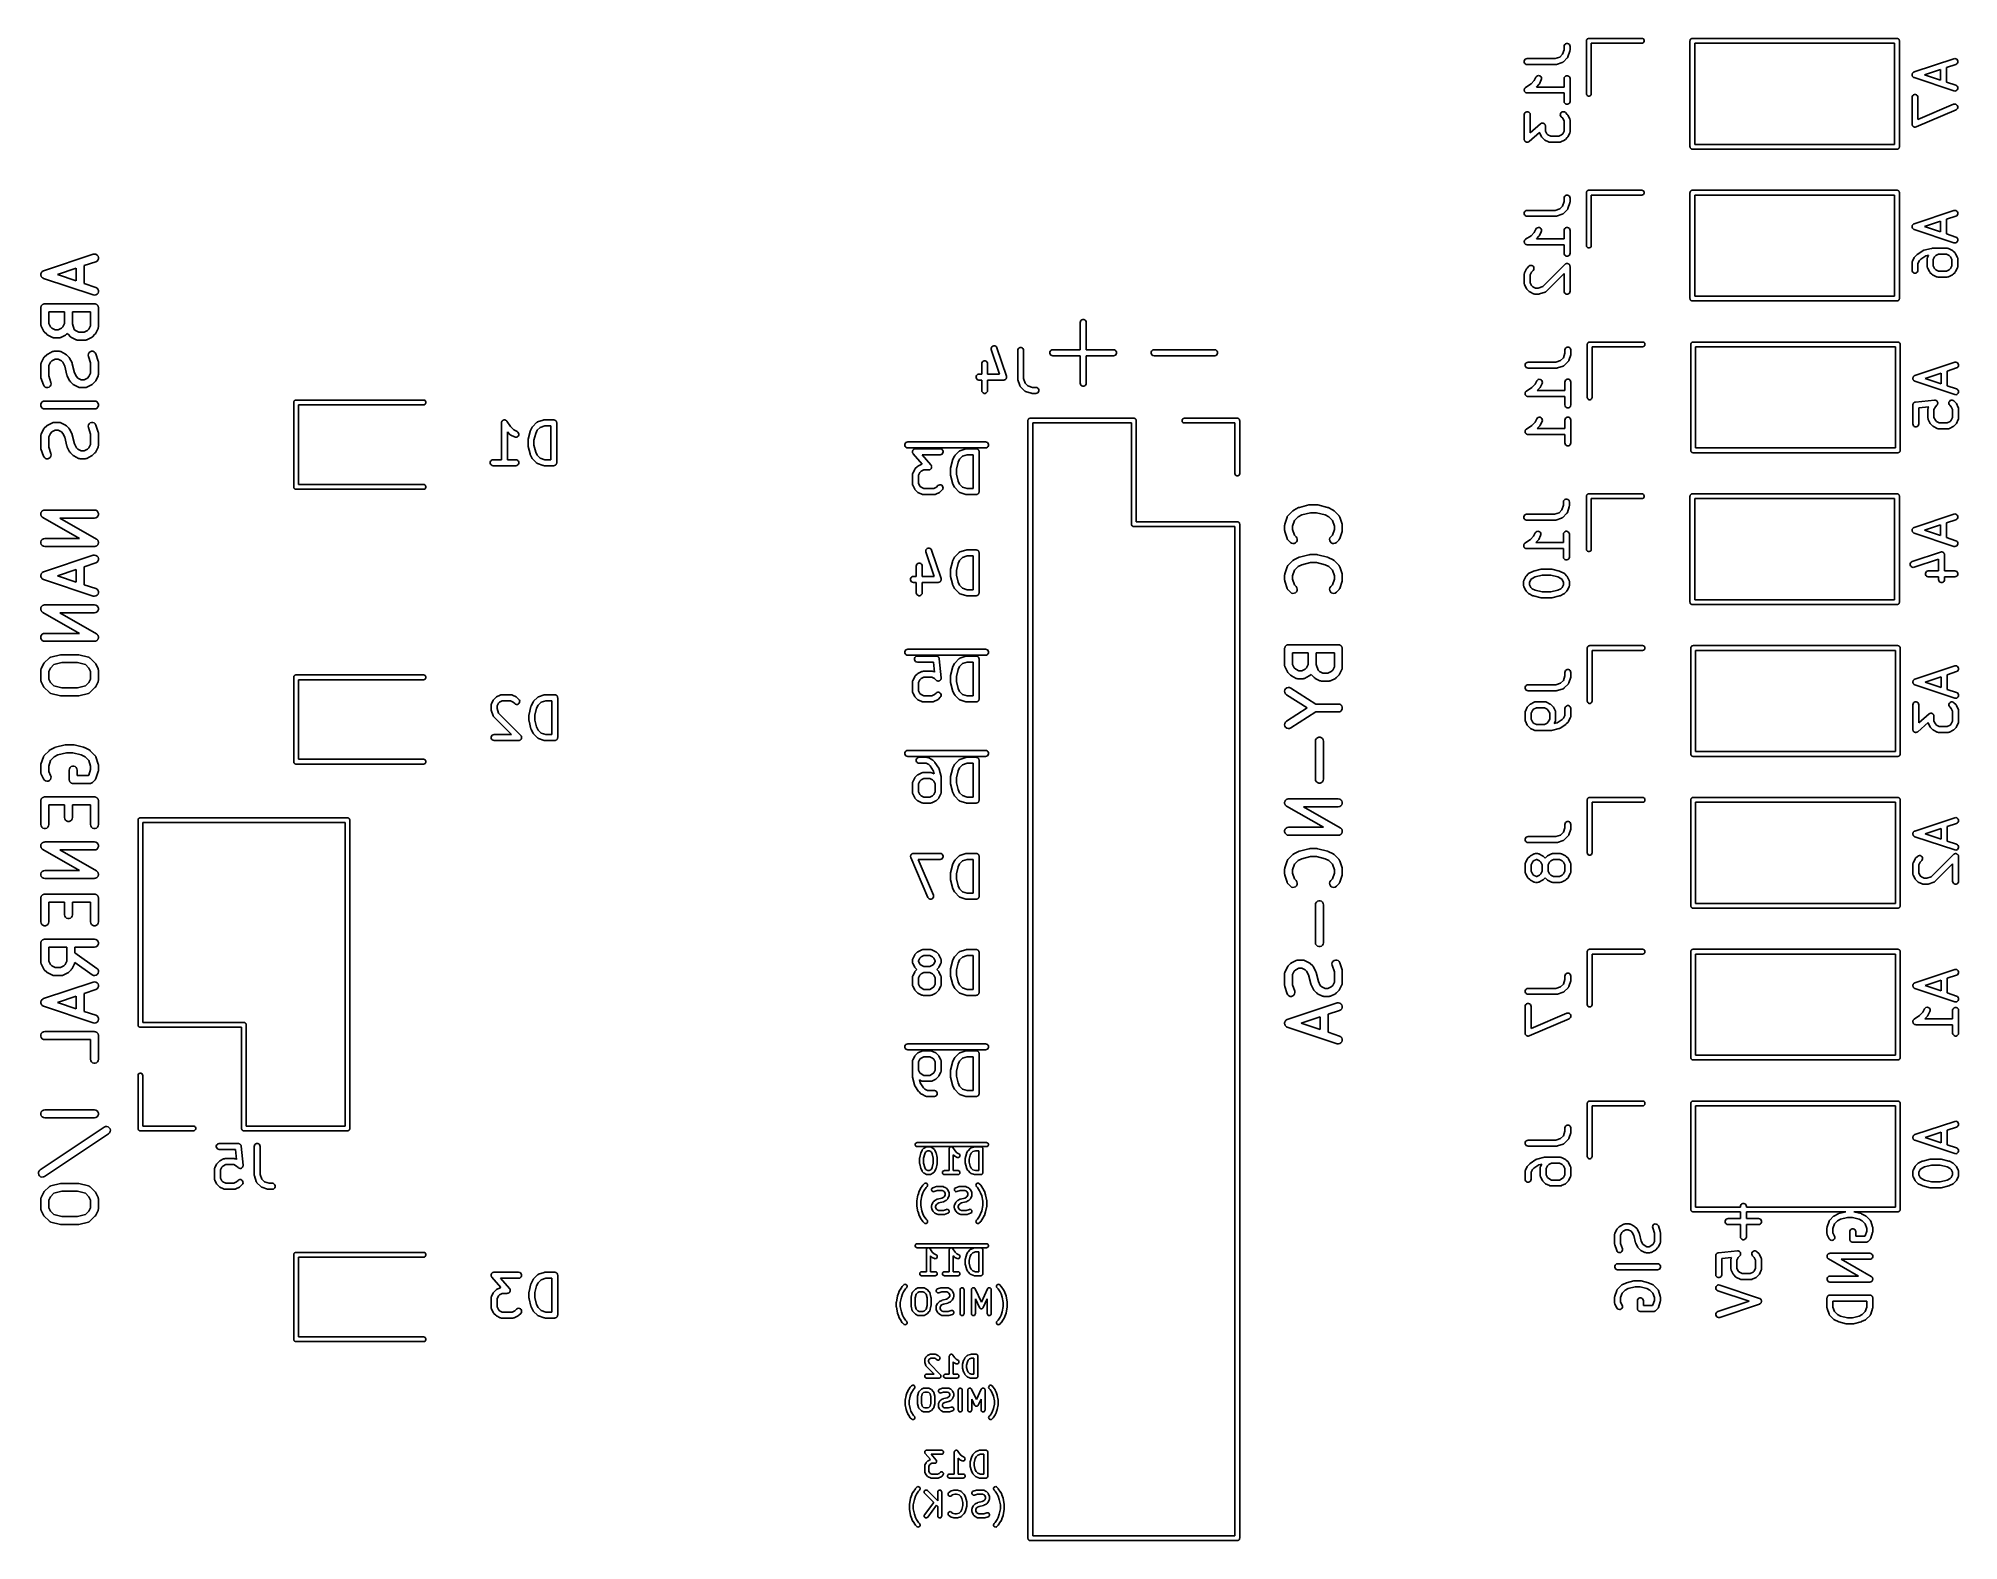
# Model space of a CAD drawing. Extents: x 127.4 to 175.7, y -110 to -72.3.
import ezdxf

# ---------------------------------------------------------------- set-up
doc = ezdxf.new("R2010")
doc.units = 0
doc.header["$MEASUREMENT"] = 0
doc.layers.add('BLACK', color=7, linetype='CONTINUOUS')

msp = doc.modelspace()

# ---------------------------------------------------------------- linework, layer by layer
at = {"layer": 'Black'}
for p, q in [((166.31, -72.32), (166.311, -72.3148)), ((166.31, -73.65), (166.31, -72.32)), ((166.311, -72.3096), (166.313, -72.3047)), ((166.311, -72.3148), (166.311, -72.3096)), ((166.313, -72.3047), (166.314, -72.2995)), ((166.314, -72.2995), (166.316, -72.2949)), ((166.316, -72.2949), (166.318, -72.29)), ((166.318, -72.29), (166.321, -72.286)), ((166.321, -72.286), (166.324, -72.2814)), ((166.324, -72.2814), (166.328, -72.2781)), ((166.328, -72.2781), (166.331, -72.274)), ((166.331, -72.274), (166.336, -72.2714)), ((166.336, -72.2714), (166.34, -72.268)), ((166.34, -72.268), (166.345, -72.2662)), ((166.345, -72.2662), (166.349, -72.2636)), ((166.349, -72.2636), (166.355, -72.2627)), ((166.355, -72.2627), (166.36, -72.2609)), ((166.36, -72.2609), (166.365, -72.2609)), ((166.365, -72.2609), (166.37, -72.26)), ((166.37, -72.26), (167.7, -72.26)), ((167.7, -72.26), (167.721, -72.2636)), ((167.721, -72.2636), (167.739, -72.274)), ((167.739, -72.274), (167.752, -72.29)), ((167.752, -72.29), (167.759, -72.3096)), ((167.759, -72.3304), (167.752, -72.35)), ((167.759, -72.3096), (167.759, -72.3304)), ((168.91, -72.32), (168.911, -72.3148)), ((168.91, -74.98), (168.91, -72.32)), ((168.911, -72.3096), (168.913, -72.3047)), ((168.911, -72.3148), (168.911, -72.3096)), ((168.913, -72.3047), (168.914, -72.2995)), ((168.914, -72.2995), (168.916, -72.2949)), ((168.916, -72.2949), (168.918, -72.29)), ((168.918, -72.29), (168.921, -72.286)), ((168.921, -72.286), (168.924, -72.2814)), ((168.924, -72.2814), (168.928, -72.2781)), ((168.928, -72.2781), (168.931, -72.274)), ((168.931, -72.274), (168.936, -72.2714)), ((168.936, -72.2714), (168.94, -72.268)), ((168.94, -72.268), (168.945, -72.2662)), ((168.945, -72.2662), (168.949, -72.2636)), ((168.949, -72.2636), (168.955, -72.2627)), ((168.955, -72.2627), (168.96, -72.2609)), ((168.96, -72.2609), (168.965, -72.2609)), ((168.965, -72.2609), (168.97, -72.26)), ((168.97, -72.26), (174.11, -72.26)), ((174.11, -72.26), (174.115, -72.2609)), ((174.115, -72.2609), (174.12, -72.2609)), ((174.12, -72.2609), (174.125, -72.2627)), ((174.125, -72.2627), (174.131, -72.2636)), ((174.131, -72.2636), (174.135, -72.2662)), ((174.135, -72.2662), (174.14, -72.268)), ((174.14, -72.268), (174.144, -72.2714)), ((174.144, -72.2714), (174.149, -72.274)), ((174.149, -72.274), (174.152, -72.2781)), ((174.152, -72.2781), (174.156, -72.2814)), ((174.156, -72.2814), (174.159, -72.286)), ((174.159, -72.286), (174.162, -72.29)), ((174.162, -72.29), (174.164, -72.2949)), ((174.164, -72.2949), (174.166, -72.2995)), ((174.166, -72.2995), (174.167, -72.3047)), ((174.167, -72.3047), (174.169, -72.3096)), ((174.169, -72.3096), (174.169, -72.3148)), ((174.169, -72.3148), (174.17, -72.32)), ((174.17, -72.32), (174.17, -74.98)), ((164.749, -72.8275), (164.757, -72.803)), ((164.749, -72.8535), (164.749, -72.8275)), ((164.757, -72.803), (164.774, -72.783)), ((164.774, -72.783), (164.797, -72.77)), ((164.797, -72.77), (164.822, -72.7655)), ((164.822, -72.7655), (165.524, -72.7655)), ((165.524, -72.7655), (165.639, -72.7273)), ((165.639, -72.7273), (165.709, -72.6571)), ((165.709, -72.6571), (165.747, -72.5426)), ((165.828, -72.7507), (165.733, -72.8459)), ((165.747, -72.4595), (165.752, -72.4339)), ((165.747, -72.5426), (165.747, -72.4595)), ((165.752, -72.4339), (165.765, -72.4113)), ((165.765, -72.4113), (165.785, -72.3946)), ((165.785, -72.3946), (165.809, -72.3857)), ((165.809, -72.3857), (165.835, -72.3857)), ((165.83, -72.7471), (165.828, -72.7507)), ((165.834, -72.7442), (165.83, -72.7471)), ((165.838, -72.7365), (165.834, -72.7442)), ((165.835, -72.3857), (165.86, -72.3946)), ((165.843, -72.7293), (165.838, -72.7365)), ((165.844, -72.7251), (165.843, -72.7293)), ((165.846, -72.7213), (165.844, -72.7251)), ((165.894, -72.5785), (165.846, -72.7213)), ((165.86, -72.3946), (165.88, -72.4113)), ((165.88, -72.4113), (165.893, -72.4339)), ((165.893, -72.4339), (165.897, -72.4595)), ((165.895, -72.5666), (165.894, -72.5785)), ((165.897, -72.5548), (165.895, -72.5666)), ((165.897, -72.4595), (165.897, -72.5548)), ((167.7, -72.38), (166.43, -72.38)), ((166.43, -72.38), (166.43, -73.65)), ((167.721, -72.3764), (167.7, -72.38)), ((167.739, -72.366), (167.721, -72.3764)), ((167.752, -72.35), (167.739, -72.366)), ((169.03, -72.38), (169.03, -74.92)), ((174.05, -72.38), (169.03, -72.38)), ((174.05, -74.92), (174.05, -72.38)), ((174.539, -73.1027), (175.539, -72.7693)), ((175.539, -72.7693), (175.564, -72.7655)), ((175.564, -72.7655), (175.59, -72.7707)), ((175.59, -72.7707), (175.612, -72.7844)), ((175.612, -72.7844), (175.628, -72.8048)), ((175.628, -72.8048), (175.637, -72.8295)), ((164.757, -72.878), (164.749, -72.8535)), ((164.774, -72.8979), (164.757, -72.878)), ((164.797, -72.911), (164.774, -72.8979)), ((164.822, -72.9155), (164.797, -72.911)), ((165.537, -72.9155), (164.822, -72.9155)), ((164.999, -73.3199), (165.041, -73.2355)), ((165.041, -73.2355), (165.057, -73.2146)), ((165.057, -73.2146), (165.078, -73.2002)), ((165.078, -73.2002), (165.104, -73.1942)), ((165.104, -73.1942), (165.129, -73.1972)), ((165.175, -73.3026), (165.128, -73.3978)), ((165.129, -73.1972), (165.153, -73.2088)), ((165.153, -73.2088), (165.171, -73.2277)), ((165.171, -73.2277), (165.181, -73.2516)), ((165.183, -73.2776), (165.175, -73.3026)), ((165.181, -73.2516), (165.183, -73.2776)), ((165.549, -72.9134), (165.537, -72.9155)), ((165.56, -72.9116), (165.549, -72.9134)), ((165.703, -72.864), (165.56, -72.9116)), ((165.707, -72.8619), (165.703, -72.864)), ((165.711, -72.8608), (165.707, -72.8619)), ((165.718, -72.8558), (165.711, -72.8608)), ((165.726, -72.8516), (165.718, -72.8558)), ((165.729, -72.8484), (165.726, -72.8516)), ((165.733, -72.8459), (165.729, -72.8484)), ((165.747, -73.269), (165.752, -73.2434)), ((165.747, -73.4798), (165.747, -73.269)), ((165.752, -73.2434), (165.765, -73.2208)), ((165.765, -73.2208), (165.785, -73.2041)), ((165.785, -73.2041), (165.809, -73.1952)), ((165.809, -73.1952), (165.835, -73.1952)), ((165.835, -73.1952), (165.86, -73.2041)), ((165.86, -73.2041), (165.88, -73.2208)), ((165.88, -73.2208), (165.893, -73.2434)), ((165.893, -73.2434), (165.897, -73.269)), ((165.897, -73.269), (165.897, -73.8405)), ((174.488, -73.1628), (174.489, -73.1608)), ((174.488, -73.1738), (174.488, -73.1628)), ((174.488, -73.1848), (174.488, -73.1738)), ((174.489, -73.1868), (174.488, -73.1848)), ((174.489, -73.1588), (174.493, -73.1485)), ((174.489, -73.1608), (174.489, -73.1588)), ((174.489, -73.1888), (174.489, -73.1868)), ((174.493, -73.1991), (174.489, -73.1888)), ((174.493, -73.1485), (174.496, -73.1381)), ((174.496, -73.2095), (174.493, -73.1991)), ((174.496, -73.1381), (174.498, -73.1365)), ((174.498, -73.2111), (174.496, -73.2095)), ((174.498, -73.1345), (174.506, -73.1263)), ((174.498, -73.1365), (174.498, -73.1345)), ((174.498, -73.2131), (174.498, -73.2111)), ((174.506, -73.2213), (174.498, -73.2131)), ((174.506, -73.1263), (174.513, -73.1177)), ((174.513, -73.2299), (174.506, -73.2213)), ((174.513, -73.1177), (174.514, -73.1166)), ((174.514, -73.231), (174.513, -73.2299)), ((174.514, -73.1166), (174.516, -73.1151)), ((174.516, -73.2326), (174.514, -73.231)), ((174.516, -73.1151), (174.525, -73.1098)), ((174.525, -73.2378), (174.516, -73.2326)), ((174.525, -73.1098), (174.535, -73.1041)), ((174.535, -73.2436), (174.525, -73.2378)), ((174.535, -73.1041), (174.537, -73.1036)), ((174.537, -73.244), (174.535, -73.2436)), ((174.537, -73.1036), (174.539, -73.1027)), ((174.539, -73.245), (174.537, -73.244)), ((175.539, -73.5783), (174.539, -73.245)), ((175.202, -73.0398), (174.8, -73.1738)), ((174.8, -73.1738), (175.202, -73.3078)), ((175.202, -73.3078), (175.202, -73.0398)), ((175.586, -72.9116), (175.352, -72.9898)), ((175.352, -72.9898), (175.352, -73.3578)), ((175.609, -72.8992), (175.586, -72.9116)), ((175.626, -72.8797), (175.609, -72.8992)), ((175.636, -72.8555), (175.626, -72.8797)), ((175.637, -72.8295), (175.636, -72.8555)), ((164.748, -73.5596), (164.749, -73.5507)), ((164.749, -73.5636), (164.748, -73.5596)), ((164.749, -73.5417), (164.75, -73.5378)), ((164.749, -73.5507), (164.749, -73.5417)), ((164.749, -73.5678), (164.749, -73.5636)), ((164.752, -73.5762), (164.749, -73.5678)), ((164.75, -73.5337), (164.754, -73.5257)), ((164.75, -73.5378), (164.75, -73.5337)), ((164.754, -73.5849), (164.752, -73.5762)), ((164.754, -73.5257), (164.757, -73.5173)), ((164.756, -73.5884), (164.754, -73.5849)), ((164.757, -73.5923), (164.756, -73.5884)), ((164.757, -73.5173), (164.76, -73.5141)), ((164.763, -73.5991), (164.757, -73.5923)), ((164.76, -73.5141), (164.762, -73.5104)), ((164.762, -73.5104), (164.768, -73.5042)), ((164.768, -73.6066), (164.763, -73.5991)), ((164.768, -73.5042), (164.774, -73.4973)), ((164.772, -73.609), (164.768, -73.6066)), ((164.774, -73.6122), (164.772, -73.609)), ((164.774, -73.4973), (164.778, -73.4952)), ((164.782, -73.6167), (164.774, -73.6122)), ((164.778, -73.4952), (164.781, -73.4924)), ((164.781, -73.4924), (164.917, -73.4012)), ((164.789, -73.622), (164.782, -73.6167)), ((164.793, -73.6232), (164.789, -73.622)), ((164.797, -73.6252), (164.793, -73.6232)), ((164.806, -73.6268), (164.797, -73.6252)), ((164.814, -73.6293), (164.806, -73.6268)), ((164.818, -73.629), (164.814, -73.6293)), ((164.822, -73.6298), (164.818, -73.629)), ((165.747, -73.6298), (164.822, -73.6298)), ((164.917, -73.4012), (164.999, -73.3199)), ((165.114, -73.4173), (165.051, -73.4798)), ((165.051, -73.4798), (165.747, -73.4798)), ((165.12, -73.4075), (165.114, -73.4173)), ((165.128, -73.3978), (165.12, -73.4075)), ((165.747, -73.8405), (165.747, -73.6298)), ((166.314, -73.6705), (166.31, -73.65)), ((166.324, -73.6886), (166.314, -73.6705)), ((166.34, -73.702), (166.324, -73.6886)), ((166.36, -73.7091), (166.34, -73.702)), ((166.38, -73.7091), (166.36, -73.7091)), ((166.4, -73.702), (166.38, -73.7091)), ((166.416, -73.6886), (166.4, -73.702)), ((166.426, -73.6705), (166.416, -73.6886)), ((166.43, -73.65), (166.426, -73.6705)), ((174.487, -73.7452), (174.492, -73.7196)), ((174.487, -74.4119), (174.487, -73.7452)), ((174.492, -73.7196), (174.505, -73.697)), ((174.505, -73.697), (174.525, -73.6803)), ((174.525, -73.6803), (174.549, -73.6714)), ((174.549, -73.6714), (174.575, -73.6714)), ((174.575, -73.6714), (174.6, -73.6803)), ((174.6, -73.6803), (174.62, -73.697)), ((174.62, -73.697), (174.633, -73.7196)), ((174.633, -73.7196), (174.637, -73.7452)), ((174.637, -73.7452), (174.637, -74.2982)), ((175.352, -73.3578), (175.586, -73.436)), ((175.564, -73.5821), (175.539, -73.5783)), ((175.59, -73.5769), (175.564, -73.5821)), ((175.586, -73.436), (175.609, -73.4484)), ((175.612, -73.5633), (175.59, -73.5769)), ((175.609, -73.4484), (175.626, -73.4679)), ((175.628, -73.5429), (175.612, -73.5633)), ((175.626, -73.4679), (175.636, -73.4921)), ((175.637, -73.5181), (175.628, -73.5429)), ((175.636, -73.4921), (175.637, -73.5181)), ((164.747, -74.1738), (164.752, -74.1482)), ((164.747, -74.7929), (164.747, -74.1738)), ((164.752, -74.1482), (164.765, -74.1256)), ((164.765, -74.1256), (164.785, -74.1089)), ((164.785, -74.1089), (164.809, -74.0999)), ((164.809, -74.0999), (164.835, -74.0999)), ((164.835, -74.0999), (164.86, -74.1089)), ((164.86, -74.1089), (164.88, -74.1256)), ((164.88, -74.1256), (164.893, -74.1482)), ((164.893, -74.1482), (164.897, -74.1738)), ((164.897, -74.1738), (164.897, -74.6276)), ((165.652, -74.1803), (165.655, -74.1544)), ((165.659, -74.2055), (165.652, -74.1803)), ((165.655, -74.1544), (165.666, -74.1308)), ((165.674, -74.2268), (165.659, -74.2055)), ((165.666, -74.1308), (165.684, -74.1124)), ((165.713, -74.2659), (165.674, -74.2268)), ((165.684, -74.1124), (165.708, -74.1014)), ((165.708, -74.1014), (165.734, -74.0991)), ((165.747, -74.3344), (165.713, -74.2659)), ((165.734, -74.0991), (165.759, -74.1058)), ((165.752, -73.8661), (165.747, -73.8405)), ((165.765, -73.8887), (165.752, -73.8661)), ((165.759, -74.1058), (165.78, -74.1208)), ((165.785, -73.9054), (165.765, -73.8887)), ((165.78, -74.1208), (165.828, -74.1684)), ((165.809, -73.9143), (165.785, -73.9054)), ((165.835, -73.9143), (165.809, -73.9143)), ((165.828, -74.1684), (165.835, -74.1782)), ((165.86, -73.9054), (165.835, -73.9143)), ((165.835, -74.1782), (165.842, -74.1879)), ((165.842, -74.1879), (165.889, -74.2831)), ((165.88, -73.8887), (165.86, -73.9054)), ((165.893, -73.8661), (165.88, -73.8887)), ((165.897, -73.8405), (165.893, -73.8661)), ((175.592, -74.0523), (174.592, -74.4808)), ((174.637, -74.2982), (175.533, -73.9144)), ((175.533, -73.9144), (175.558, -73.9085)), ((175.558, -73.9085), (175.584, -73.9115)), ((175.584, -73.9115), (175.607, -73.9233)), ((175.614, -74.038), (175.592, -74.0523)), ((175.607, -73.9233), (175.625, -73.9423)), ((175.629, -74.0172), (175.614, -74.038)), ((175.625, -73.9423), (175.635, -73.9662)), ((175.637, -73.9922), (175.629, -74.0172)), ((175.635, -73.9662), (175.637, -73.9922)), ((165.132, -74.6218), (164.872, -74.8493)), ((164.897, -74.6276), (165.154, -74.4031)), ((165.133, -74.628), (165.132, -74.6218)), ((165.135, -74.6318), (165.133, -74.628)), ((165.136, -74.6359), (165.135, -74.6318)), ((165.184, -74.7312), (165.136, -74.6359)), ((165.154, -74.4031), (165.16, -74.3993)), ((165.16, -74.3993), (165.166, -74.3946)), ((165.166, -74.3946), (165.171, -74.3926)), ((165.171, -74.3926), (165.176, -74.3896)), ((165.176, -74.3896), (165.183, -74.3882)), ((165.183, -74.3882), (165.19, -74.3857)), ((165.191, -74.7408), (165.184, -74.7312)), ((165.19, -74.3857), (165.196, -74.3857)), ((165.198, -74.7507), (165.191, -74.7408)), ((165.196, -74.3857), (165.202, -74.3845)), ((165.246, -74.7983), (165.198, -74.7507)), ((165.202, -74.3845), (165.209, -74.3857)), ((165.209, -74.3857), (165.216, -74.3857)), ((165.216, -74.3857), (165.222, -74.3876)), ((165.222, -74.3876), (165.228, -74.3885)), ((165.228, -74.3885), (165.234, -74.3921)), ((165.234, -74.3921), (165.241, -74.3946)), ((165.241, -74.3946), (165.245, -74.3983)), ((165.245, -74.3983), (165.25, -74.4011)), ((165.25, -74.4011), (165.255, -74.4066)), ((165.255, -74.4066), (165.261, -74.4113)), ((165.261, -74.4113), (165.264, -74.4163)), ((165.264, -74.4163), (165.267, -74.4207)), ((165.267, -74.4207), (165.27, -74.4275)), ((165.27, -74.4275), (165.274, -74.4339)), ((165.274, -74.4339), (165.275, -74.4396)), ((165.275, -74.4396), (165.277, -74.445)), ((165.277, -74.445), (165.277, -74.4523)), ((165.277, -74.4523), (165.278, -74.4595)), ((165.278, -74.4595), (165.278, -74.5847)), ((165.278, -74.5847), (165.313, -74.6532)), ((165.313, -74.6532), (165.343, -74.6836)), ((165.343, -74.6836), (165.412, -74.7179)), ((165.412, -74.7179), (165.614, -74.7179)), ((165.614, -74.7179), (165.683, -74.6836)), ((165.683, -74.6836), (165.713, -74.6532)), ((165.713, -74.6532), (165.747, -74.5847)), ((165.747, -74.5847), (165.747, -74.3344)), ((165.828, -74.7507), (165.78, -74.7983)), ((165.835, -74.7408), (165.828, -74.7507)), ((165.842, -74.7312), (165.835, -74.7408)), ((165.889, -74.6359), (165.842, -74.7312)), ((165.889, -74.2831), (165.891, -74.2873)), ((165.891, -74.6318), (165.889, -74.6359)), ((165.891, -74.2873), (165.893, -74.291)), ((165.893, -74.628), (165.891, -74.6318)), ((165.893, -74.291), (165.894, -74.2997)), ((165.894, -74.6194), (165.893, -74.628)), ((165.894, -74.2997), (165.897, -74.3081)), ((165.897, -74.611), (165.894, -74.6194)), ((165.897, -74.3081), (165.897, -74.3124)), ((165.897, -74.3124), (165.897, -74.3167)), ((165.897, -74.3167), (165.897, -74.6024)), ((165.897, -74.6024), (165.897, -74.6066)), ((165.897, -74.6066), (165.897, -74.611)), ((174.489, -74.4204), (174.487, -74.4119)), ((174.489, -74.429), (174.489, -74.4204)), ((174.491, -74.4331), (174.489, -74.429)), ((174.492, -74.4376), (174.491, -74.4331)), ((174.496, -74.445), (174.492, -74.4376)), ((174.5, -74.453), (174.496, -74.445)), ((174.503, -74.4562), (174.5, -74.453)), ((174.505, -74.4601), (174.503, -74.4562)), ((174.512, -74.4657), (174.505, -74.4601)), ((174.517, -74.472), (174.512, -74.4657)), ((174.521, -74.474), (174.517, -74.472)), ((174.525, -74.4769), (174.521, -74.474)), ((174.533, -74.4798), (174.525, -74.4769)), ((174.541, -74.4837), (174.533, -74.4798)), ((174.545, -74.4842), (174.541, -74.4837)), ((174.549, -74.4858), (174.545, -74.4842)), ((174.558, -74.4858), (174.549, -74.4858)), ((174.567, -74.4868), (174.558, -74.4858)), ((174.571, -74.4858), (174.567, -74.4868)), ((174.575, -74.4858), (174.571, -74.4858)), ((174.584, -74.4828), (174.575, -74.4858)), ((174.592, -74.4808), (174.584, -74.4828)), ((164.749, -74.8001), (164.747, -74.7929)), ((164.749, -74.8074), (164.749, -74.8001)), ((164.751, -74.8128), (164.749, -74.8074)), ((164.752, -74.8185), (164.751, -74.8128)), ((164.756, -74.8249), (164.752, -74.8185)), ((164.758, -74.8317), (164.756, -74.8249)), ((164.762, -74.8361), (164.758, -74.8317)), ((164.765, -74.8411), (164.762, -74.8361)), ((164.771, -74.8458), (164.765, -74.8411)), ((164.775, -74.8513), (164.771, -74.8458)), ((164.78, -74.8541), (164.775, -74.8513)), ((164.785, -74.8578), (164.78, -74.8541)), ((164.792, -74.8603), (164.785, -74.8578)), ((164.798, -74.8639), (164.792, -74.8603)), ((164.804, -74.8647), (164.798, -74.8639)), ((164.809, -74.8667), (164.804, -74.8647)), ((164.817, -74.8667), (164.809, -74.8667)), ((164.824, -74.8678), (164.817, -74.8667)), ((164.83, -74.8667), (164.824, -74.8678)), ((164.835, -74.8667), (164.83, -74.8667)), ((164.842, -74.8642), (164.835, -74.8667)), ((164.849, -74.8628), (164.842, -74.8642)), ((164.854, -74.8598), (164.849, -74.8628)), ((164.86, -74.8578), (164.854, -74.8598)), ((164.865, -74.8531), (164.86, -74.8578)), ((164.872, -74.8493), (164.865, -74.8531)), ((165.255, -74.8052), (165.246, -74.7983)), ((165.265, -74.8123), (165.255, -74.8052)), ((165.36, -74.8599), (165.265, -74.8123)), ((165.364, -74.8612), (165.36, -74.8599)), ((165.368, -74.8633), (165.364, -74.8612)), ((165.377, -74.8649), (165.368, -74.8633)), ((165.385, -74.8674), (165.377, -74.8649)), ((165.39, -74.8671), (165.385, -74.8674)), ((165.394, -74.8679), (165.39, -74.8671)), ((165.632, -74.8679), (165.394, -74.8679)), ((165.636, -74.8671), (165.632, -74.8679)), ((165.64, -74.8674), (165.636, -74.8671)), ((165.649, -74.8649), (165.64, -74.8674)), ((165.658, -74.8633), (165.649, -74.8649)), ((165.661, -74.8612), (165.658, -74.8633)), ((165.665, -74.8599), (165.661, -74.8612)), ((165.761, -74.8123), (165.665, -74.8599)), ((165.77, -74.8052), (165.761, -74.8123)), ((165.78, -74.7983), (165.77, -74.8052)), ((168.911, -74.9852), (168.91, -74.98)), ((168.911, -74.9904), (168.911, -74.9852)), ((168.913, -74.9953), (168.911, -74.9904)), ((168.914, -75.0005), (168.913, -74.9953)), ((168.916, -75.0051), (168.914, -75.0005)), ((168.918, -75.01), (168.916, -75.0051)), ((168.921, -75.014), (168.918, -75.01)), ((168.924, -75.0186), (168.921, -75.014)), ((168.928, -75.0219), (168.924, -75.0186)), ((168.931, -75.026), (168.928, -75.0219)), ((168.936, -75.0286), (168.931, -75.026)), ((168.94, -75.032), (168.936, -75.0286)), ((168.945, -75.0338), (168.94, -75.032)), ((168.949, -75.0364), (168.945, -75.0338)), ((168.955, -75.0373), (168.949, -75.0364)), ((168.96, -75.0391), (168.955, -75.0373)), ((168.965, -75.0391), (168.96, -75.0391)), ((168.97, -75.04), (168.965, -75.0391)), ((174.11, -75.04), (168.97, -75.04)), ((169.03, -74.92), (174.05, -74.92)), ((174.115, -75.0391), (174.11, -75.04)), ((174.12, -75.0391), (174.115, -75.0391)), ((174.125, -75.0373), (174.12, -75.0391)), ((174.131, -75.0364), (174.125, -75.0373)), ((174.135, -75.0338), (174.131, -75.0364)), ((174.14, -75.032), (174.135, -75.0338)), ((174.144, -75.0286), (174.14, -75.032)), ((174.149, -75.026), (174.144, -75.0286)), ((174.152, -75.0219), (174.149, -75.026)), ((174.156, -75.0186), (174.152, -75.0219)), ((174.159, -75.014), (174.156, -75.0186)), ((174.162, -75.01), (174.159, -75.014)), ((174.164, -75.0051), (174.162, -75.01)), ((174.166, -75.0005), (174.164, -75.0051)), ((174.167, -74.9953), (174.166, -75.0005)), ((174.169, -74.9904), (174.167, -74.9953)), ((174.17, -74.98), (174.169, -74.9852)), ((174.169, -74.9852), (174.169, -74.9904)), ((165.785, -76.206), (165.809, -76.1971)), ((165.809, -76.1971), (165.835, -76.1971)), ((165.835, -76.1971), (165.86, -76.206)), ((166.31, -76.1314), (166.311, -76.1263)), ((166.31, -77.4614), (166.31, -76.1314)), ((166.311, -76.121), (166.313, -76.1161)), ((166.311, -76.1263), (166.311, -76.121)), ((166.313, -76.1161), (166.314, -76.1109)), ((166.314, -76.1109), (166.316, -76.1064)), ((166.316, -76.1064), (166.318, -76.1014)), ((166.318, -76.1014), (166.321, -76.0974)), ((166.321, -76.0974), (166.324, -76.0929)), ((166.324, -76.0929), (166.328, -76.0895)), ((166.328, -76.0895), (166.331, -76.0855)), ((166.331, -76.0855), (166.336, -76.0828)), ((166.336, -76.0828), (166.34, -76.0795)), ((166.34, -76.0795), (166.345, -76.0777)), ((166.345, -76.0777), (166.349, -76.075)), ((166.349, -76.075), (166.355, -76.0741)), ((166.355, -76.0741), (166.36, -76.0723)), ((166.36, -76.0723), (166.365, -76.0723)), ((166.365, -76.0723), (166.37, -76.0714)), ((166.37, -76.0714), (167.7, -76.0714)), ((167.7, -76.1914), (166.43, -76.1914)), ((166.43, -76.1914), (166.43, -77.4614)), ((167.7, -76.0714), (167.721, -76.075)), ((167.721, -76.1878), (167.7, -76.1914)), ((167.721, -76.075), (167.739, -76.0855)), ((167.739, -76.1774), (167.721, -76.1878)), ((167.739, -76.0855), (167.752, -76.1014)), ((167.752, -76.1614), (167.739, -76.1774)), ((167.752, -76.1014), (167.759, -76.121)), ((167.759, -76.1418), (167.752, -76.1614)), ((167.759, -76.121), (167.759, -76.1418)), ((168.91, -76.1314), (168.911, -76.1263)), ((168.91, -78.7914), (168.91, -76.1314)), ((168.911, -76.121), (168.913, -76.1161)), ((168.911, -76.1263), (168.911, -76.121)), ((168.913, -76.1161), (168.914, -76.1109)), ((168.914, -76.1109), (168.916, -76.1064)), ((168.916, -76.1064), (168.918, -76.1014)), ((168.918, -76.1014), (168.921, -76.0974)), ((168.921, -76.0974), (168.924, -76.0929)), ((168.924, -76.0929), (168.928, -76.0895)), ((168.928, -76.0895), (168.931, -76.0855)), ((168.931, -76.0855), (168.936, -76.0828)), ((168.936, -76.0828), (168.94, -76.0795)), ((168.94, -76.0795), (168.945, -76.0777)), ((168.945, -76.0777), (168.949, -76.075)), ((168.949, -76.075), (168.955, -76.0741)), ((168.955, -76.0741), (168.96, -76.0723)), ((168.96, -76.0723), (168.965, -76.0723)), ((168.965, -76.0723), (168.97, -76.0714)), ((168.97, -76.0714), (174.11, -76.0714)), ((169.03, -76.1914), (169.03, -78.7314)), ((174.05, -76.1914), (169.03, -76.1914)), ((174.05, -78.7314), (174.05, -76.1914)), ((174.11, -76.0714), (174.115, -76.0723)), ((174.115, -76.0723), (174.12, -76.0723)), ((174.12, -76.0723), (174.125, -76.0741)), ((174.125, -76.0741), (174.131, -76.075)), ((174.131, -76.075), (174.135, -76.0777)), ((174.135, -76.0777), (174.14, -76.0795)), ((174.14, -76.0795), (174.144, -76.0828)), ((174.144, -76.0828), (174.149, -76.0855)), ((174.149, -76.0855), (174.152, -76.0895)), ((174.152, -76.0895), (174.156, -76.0929)), ((174.156, -76.0929), (174.159, -76.0974)), ((174.159, -76.0974), (174.162, -76.1014)), ((174.162, -76.1014), (174.164, -76.1064)), ((174.164, -76.1064), (174.166, -76.1109)), ((174.166, -76.1109), (174.167, -76.1161)), ((174.167, -76.1161), (174.169, -76.121)), ((174.169, -76.121), (174.169, -76.1263)), ((174.169, -76.1263), (174.17, -76.1314)), ((174.17, -76.1314), (174.17, -78.7914)), ((164.749, -76.6389), (164.757, -76.6144)), ((164.749, -76.6649), (164.749, -76.6389)), ((164.757, -76.6894), (164.749, -76.6649)), ((164.757, -76.6144), (164.774, -76.5945)), ((164.774, -76.5945), (164.797, -76.5814)), ((164.797, -76.5814), (164.822, -76.5769)), ((164.822, -76.5769), (165.524, -76.5769)), ((165.524, -76.5769), (165.639, -76.5387)), ((165.703, -76.6754), (165.56, -76.7231)), ((165.639, -76.5387), (165.709, -76.4685)), ((165.707, -76.6734), (165.703, -76.6754)), ((165.711, -76.6723), (165.707, -76.6734)), ((165.709, -76.4685), (165.747, -76.354)), ((165.718, -76.6672), (165.711, -76.6723)), ((165.726, -76.663), (165.718, -76.6672)), ((165.729, -76.6598), (165.726, -76.663)), ((165.733, -76.6573), (165.729, -76.6598)), ((165.828, -76.5621), (165.733, -76.6573)), ((165.747, -76.271), (165.752, -76.2453)), ((165.747, -76.354), (165.747, -76.271)), ((165.752, -76.2453), (165.765, -76.2227)), ((165.765, -76.2227), (165.785, -76.206)), ((165.83, -76.5585), (165.828, -76.5621)), ((165.834, -76.5557), (165.83, -76.5585)), ((165.838, -76.5479), (165.834, -76.5557)), ((165.843, -76.5407), (165.838, -76.5479)), ((165.844, -76.5366), (165.843, -76.5407)), ((165.846, -76.5328), (165.844, -76.5366)), ((165.894, -76.3899), (165.846, -76.5328)), ((165.86, -76.206), (165.88, -76.2227)), ((165.88, -76.2227), (165.893, -76.2453)), ((165.893, -76.2453), (165.897, -76.271)), ((165.895, -76.378), (165.894, -76.3899)), ((165.897, -76.3662), (165.895, -76.378)), ((165.897, -76.271), (165.897, -76.3662)), ((174.539, -76.9141), (175.539, -76.5808)), ((175.539, -76.5808), (175.564, -76.5769)), ((175.564, -76.5769), (175.59, -76.5822)), ((175.59, -76.5822), (175.612, -76.5958)), ((175.612, -76.5958), (175.628, -76.6162)), ((175.636, -76.6669), (175.626, -76.6912)), ((175.628, -76.6162), (175.637, -76.6409)), ((175.637, -76.6409), (175.636, -76.6669)), ((164.774, -76.7094), (164.757, -76.6894)), ((164.797, -76.7224), (164.774, -76.7094)), ((164.822, -76.7269), (164.797, -76.7224)), ((165.537, -76.7269), (164.822, -76.7269)), ((164.917, -77.2127), (164.999, -77.1313)), ((164.999, -77.1313), (165.041, -77.0469)), ((165.041, -77.0469), (165.057, -77.026)), ((165.057, -77.026), (165.078, -77.0117)), ((165.078, -77.0117), (165.104, -77.0056)), ((165.104, -77.0056), (165.129, -77.0086)), ((165.175, -77.114), (165.128, -77.2093)), ((165.129, -77.0086), (165.153, -77.0202)), ((165.153, -77.0202), (165.171, -77.0392)), ((165.171, -77.0392), (165.181, -77.0631)), ((165.183, -77.0891), (165.175, -77.114)), ((165.181, -77.0631), (165.183, -77.0891)), ((165.549, -76.7248), (165.537, -76.7269)), ((165.56, -76.7231), (165.549, -76.7248)), ((165.747, -77.0805), (165.752, -77.0548)), ((165.747, -77.2912), (165.747, -77.0805)), ((165.752, -77.0548), (165.765, -77.0323)), ((165.765, -77.0323), (165.785, -77.0155)), ((165.785, -77.0155), (165.809, -77.0066)), ((165.809, -77.0066), (165.835, -77.0066)), ((165.835, -77.0066), (165.86, -77.0155)), ((165.86, -77.0155), (165.88, -77.0323)), ((165.88, -77.0323), (165.893, -77.0548)), ((165.893, -77.0548), (165.897, -77.0805)), ((165.897, -77.0805), (165.897, -77.6519)), ((174.488, -76.9742), (174.489, -76.9723)), ((174.488, -76.9852), (174.488, -76.9742)), ((174.488, -76.9962), (174.488, -76.9852)), ((174.489, -76.9982), (174.488, -76.9962)), ((174.489, -76.9702), (174.493, -76.96)), ((174.489, -76.9723), (174.489, -76.9702)), ((174.489, -77.0003), (174.489, -76.9982)), ((174.493, -77.0105), (174.489, -77.0003)), ((174.493, -76.96), (174.496, -76.9495)), ((174.496, -77.0209), (174.493, -77.0105)), ((174.496, -76.9495), (174.498, -76.9479)), ((174.498, -77.0226), (174.496, -77.0209)), ((174.498, -76.946), (174.506, -76.9377)), ((174.498, -76.9479), (174.498, -76.946)), ((174.498, -77.0245), (174.498, -77.0226)), ((174.506, -77.0327), (174.498, -77.0245)), ((174.506, -76.9377), (174.513, -76.9291)), ((174.513, -77.0414), (174.506, -77.0327)), ((174.513, -76.9291), (174.514, -76.928)), ((174.514, -77.0424), (174.513, -77.0414)), ((174.514, -76.928), (174.516, -76.9265)), ((174.516, -77.044), (174.514, -77.0424)), ((174.516, -76.9265), (174.525, -76.9213)), ((174.525, -77.0492), (174.516, -77.044)), ((174.525, -76.9213), (174.535, -76.9155)), ((174.535, -77.055), (174.525, -77.0492)), ((174.535, -76.9155), (174.537, -76.9151)), ((174.537, -77.0554), (174.535, -77.055)), ((174.537, -76.9151), (174.539, -76.9141)), ((174.539, -77.0564), (174.537, -77.0554)), ((175.539, -77.3897), (174.539, -77.0564)), ((175.202, -76.8512), (174.8, -76.9852)), ((174.8, -76.9852), (175.202, -77.1193)), ((175.202, -77.1193), (175.202, -76.8512)), ((175.586, -76.7231), (175.352, -76.8012)), ((175.352, -76.8012), (175.352, -77.1693)), ((175.352, -77.1693), (175.586, -77.2474)), ((175.609, -76.7107), (175.586, -76.7231)), ((175.626, -76.6912), (175.609, -76.7107)), ((164.748, -77.371), (164.749, -77.3621)), ((164.749, -77.3751), (164.748, -77.371)), ((164.749, -77.3532), (164.75, -77.3493)), ((164.749, -77.3621), (164.749, -77.3532)), ((164.749, -77.3792), (164.749, -77.3751)), ((164.752, -77.3876), (164.749, -77.3792)), ((164.75, -77.3451), (164.754, -77.3371)), ((164.75, -77.3493), (164.75, -77.3451)), ((164.754, -77.3963), (164.752, -77.3876)), ((164.754, -77.3371), (164.757, -77.3287)), ((164.756, -77.3998), (164.754, -77.3963)), ((164.757, -77.4037), (164.756, -77.3998)), ((164.757, -77.3287), (164.76, -77.3255)), ((164.763, -77.4105), (164.757, -77.4037)), ((164.76, -77.3255), (164.762, -77.3218)), ((164.762, -77.3218), (164.768, -77.3156)), ((164.768, -77.418), (164.763, -77.4105)), ((164.768, -77.3156), (164.774, -77.3087)), ((164.772, -77.4205), (164.768, -77.418)), ((164.774, -77.4236), (164.772, -77.4205)), ((164.774, -77.3087), (164.778, -77.3067)), ((164.782, -77.4281), (164.774, -77.4236)), ((164.778, -77.3067), (164.781, -77.3038)), ((164.781, -77.3038), (164.917, -77.2127)), ((164.789, -77.4334), (164.782, -77.4281)), ((164.793, -77.4346), (164.789, -77.4334)), ((164.797, -77.4367), (164.793, -77.4346)), ((164.806, -77.4382), (164.797, -77.4367)), ((164.814, -77.4407), (164.806, -77.4382)), ((164.818, -77.4405), (164.814, -77.4407)), ((164.822, -77.4412), (164.818, -77.4405)), ((165.747, -77.4412), (164.822, -77.4412)), ((165.114, -77.2287), (165.051, -77.2912)), ((165.051, -77.2912), (165.747, -77.2912)), ((165.12, -77.2189), (165.114, -77.2287)), ((165.128, -77.2093), (165.12, -77.2189)), ((165.747, -77.6519), (165.747, -77.4412)), ((165.752, -77.6776), (165.747, -77.6519)), ((165.897, -77.6519), (165.893, -77.6776)), ((166.314, -77.4819), (166.31, -77.4614)), ((166.324, -77.5), (166.314, -77.4819)), ((166.34, -77.5134), (166.324, -77.5)), ((166.36, -77.5205), (166.34, -77.5134)), ((166.38, -77.5205), (166.36, -77.5205)), ((166.4, -77.5134), (166.38, -77.5205)), ((166.416, -77.5), (166.4, -77.5134)), ((166.426, -77.4819), (166.416, -77.5)), ((166.43, -77.4614), (166.426, -77.4819)), ((174.616, -77.6847), (174.759, -77.5895)), ((174.759, -77.5895), (174.771, -77.5843)), ((174.771, -77.5843), (174.782, -77.5791)), ((174.782, -77.5791), (174.973, -77.5315)), ((174.973, -77.5315), (174.982, -77.5309)), ((174.982, -77.5309), (174.991, -77.5293)), ((174.991, -77.5293), (175.372, -77.5293)), ((175.372, -77.5293), (175.376, -77.53)), ((175.376, -77.53), (175.38, -77.5298)), ((175.38, -77.5298), (175.389, -77.5323)), ((175.389, -77.5323), (175.398, -77.5338)), ((175.398, -77.5338), (175.401, -77.536)), ((175.401, -77.536), (175.405, -77.5372)), ((175.405, -77.5372), (175.501, -77.5848)), ((175.501, -77.5848), (175.51, -77.592)), ((175.51, -77.592), (175.52, -77.5989)), ((175.52, -77.5989), (175.568, -77.6465)), ((175.564, -77.3935), (175.539, -77.3897)), ((175.59, -77.3883), (175.564, -77.3935)), ((175.568, -77.6465), (175.575, -77.6563)), ((175.586, -77.2474), (175.609, -77.2598)), ((175.612, -77.3747), (175.59, -77.3883)), ((175.609, -77.2598), (175.626, -77.2793)), ((175.628, -77.3543), (175.612, -77.3747)), ((175.626, -77.2793), (175.636, -77.3035)), ((175.637, -77.3296), (175.628, -77.3543)), ((175.636, -77.3035), (175.637, -77.3296)), ((127.5, -78.1375), (127.51, -78.1265)), ((127.51, -78.1265), (127.519, -78.115)), ((127.519, -78.115), (127.521, -78.1135)), ((127.521, -78.1135), (127.523, -78.1115)), ((127.523, -78.1115), (127.536, -78.1045)), ((127.536, -78.1045), (127.549, -78.0968)), ((127.549, -78.0968), (127.551, -78.0963)), ((127.551, -78.0963), (127.554, -78.0949)), ((127.554, -78.0949), (128.804, -77.6783)), ((128.378, -78.0309), (127.902, -78.1898)), ((128.378, -78.3487), (128.378, -78.0309)), ((128.867, -77.868), (128.578, -77.9643)), ((128.578, -77.9643), (128.578, -78.4154)), ((128.804, -77.6783), (128.838, -77.6732)), ((128.838, -77.6732), (128.872, -77.6801)), ((128.898, -77.8515), (128.867, -77.868)), ((128.872, -77.6801), (128.902, -77.6983)), ((128.921, -77.8255), (128.898, -77.8515)), ((128.902, -77.6983), (128.923, -77.7255)), ((128.933, -77.7932), (128.921, -77.8255)), ((128.923, -77.7255), (128.934, -77.7585)), ((128.934, -77.7585), (128.933, -77.7932)), ((164.755, -78.1422), (164.803, -78.0469)), ((164.803, -78.0469), (164.81, -78.0373)), ((164.81, -78.0373), (164.817, -78.0274)), ((164.817, -78.0274), (164.865, -77.9798)), ((164.865, -77.9798), (164.886, -77.9649)), ((164.886, -77.9649), (164.911, -77.9581)), ((164.932, -78.1249), (164.897, -78.1934)), ((164.911, -77.9581), (164.937, -77.9604)), ((164.971, -78.0859), (164.932, -78.1249)), ((164.937, -77.9604), (164.961, -77.9714)), ((164.961, -77.9714), (164.979, -77.9898)), ((164.986, -78.0646), (164.971, -78.0859)), ((164.979, -77.9898), (164.99, -78.0134)), ((164.992, -78.0394), (164.986, -78.0646)), ((164.99, -78.0134), (164.992, -78.0394)), ((165.21, -78.4911), (165.769, -77.9322)), ((165.765, -77.7001), (165.752, -77.6776)), ((165.785, -77.7169), (165.765, -77.7001)), ((165.769, -77.9322), (165.777, -77.9266)), ((165.777, -77.9266), (165.785, -77.9203)), ((165.809, -77.7258), (165.785, -77.7169)), ((165.785, -77.9203), (165.788, -77.9192)), ((165.788, -77.9192), (165.791, -77.9173)), ((165.791, -77.9173), (165.8, -77.9147)), ((165.8, -77.9147), (165.809, -77.9114)), ((165.835, -77.7258), (165.809, -77.7258)), ((165.809, -77.9114), (165.813, -77.9114)), ((165.813, -77.9114), (165.816, -77.9105)), ((165.816, -77.9105), (165.826, -77.9114)), ((165.826, -77.9114), (165.835, -77.9114)), ((165.86, -77.7169), (165.835, -77.7258)), ((165.835, -77.9114), (165.839, -77.9125)), ((165.839, -77.9125), (165.842, -77.9128)), ((165.842, -77.9128), (165.851, -77.9169)), ((165.851, -77.9169), (165.86, -77.9203)), ((165.88, -77.7001), (165.86, -77.7169)), ((165.86, -77.9203), (165.862, -77.9224)), ((165.862, -77.9224), (165.865, -77.9238)), ((165.865, -77.9238), (165.872, -77.9307)), ((165.872, -77.9307), (165.88, -77.937)), ((165.893, -77.6776), (165.88, -77.7001)), ((165.88, -77.937), (165.881, -77.9399)), ((165.881, -77.9399), (165.884, -77.9422)), ((165.884, -77.9422), (165.888, -77.9511)), ((165.888, -77.9511), (165.893, -77.9596)), ((165.893, -77.9596), (165.893, -77.9628)), ((165.893, -77.9628), (165.895, -77.9658)), ((165.895, -77.9658), (165.896, -77.9756)), ((165.896, -77.9756), (165.897, -77.9852)), ((165.897, -77.9852), (165.897, -78.6043)), ((174.487, -77.89), (174.488, -77.8857)), ((174.487, -78.0805), (174.487, -77.89)), ((174.492, -78.1061), (174.487, -78.0805)), ((174.488, -77.8814), (174.49, -77.873)), ((174.488, -77.8857), (174.488, -77.8814)), ((174.49, -77.873), (174.492, -77.8643)), ((174.492, -77.8643), (174.494, -77.8606)), ((174.505, -78.1287), (174.492, -78.1061)), ((174.494, -77.8606), (174.495, -77.8565)), ((174.495, -77.8565), (174.543, -77.7612)), ((174.525, -78.1454), (174.505, -78.1287)), ((174.543, -77.7612), (174.55, -77.7516)), ((174.55, -77.7516), (174.557, -77.7417)), ((174.557, -77.7417), (174.605, -77.6941)), ((174.62, -78.1287), (174.6, -78.1454)), ((174.605, -77.6941), (174.611, -77.6899)), ((174.611, -77.6899), (174.616, -77.6847)), ((174.633, -78.1061), (174.62, -78.1287)), ((174.637, -78.0805), (174.633, -78.1061)), ((174.672, -77.8392), (174.637, -77.9077)), ((174.637, -77.9077), (174.637, -78.0805)), ((174.705, -77.8054), (174.672, -77.8392)), ((174.831, -77.7215), (174.705, -77.8054)), ((174.905, -77.703), (174.831, -77.7215)), ((174.868, -77.7948), (174.869, -77.7905)), ((174.868, -77.9852), (174.868, -77.7948)), ((174.869, -77.9895), (174.868, -77.9852)), ((174.869, -77.7862), (174.871, -77.7778)), ((174.869, -77.7905), (174.869, -77.7862)), ((174.869, -77.9938), (174.869, -77.9895)), ((174.871, -78.0022), (174.869, -77.9938)), ((174.871, -77.7778), (174.873, -77.7691)), ((174.873, -78.0109), (174.871, -78.0022)), ((174.873, -77.7691), (174.875, -77.7654)), ((174.875, -78.0146), (174.873, -78.0109)), ((174.875, -77.7654), (174.876, -77.7612)), ((174.876, -78.0188), (174.875, -78.0146)), ((174.876, -77.7612), (174.905, -77.703)), ((174.924, -78.114), (174.876, -78.0188)), ((174.931, -78.1237), (174.924, -78.114)), ((174.938, -78.1335), (174.931, -78.1237)), ((174.986, -78.1811), (174.938, -78.1335)), ((175.053, -77.7439), (175.018, -77.8125)), ((175.018, -77.8125), (175.018, -77.9675)), ((175.018, -77.9675), (175.053, -78.036)), ((175.083, -77.7135), (175.053, -77.7439)), ((175.053, -78.036), (175.083, -78.0665)), ((175.152, -77.6793), (175.083, -77.7135)), ((175.083, -78.0665), (175.152, -78.1007)), ((175.354, -77.6793), (175.152, -77.6793)), ((175.152, -78.1007), (175.354, -78.1007)), ((175.423, -77.7135), (175.354, -77.6793)), ((175.354, -78.1007), (175.423, -78.0665)), ((175.453, -77.7439), (175.423, -77.7135)), ((175.423, -78.0665), (175.453, -78.036)), ((175.487, -77.8125), (175.453, -77.7439)), ((175.453, -78.036), (175.487, -77.9675)), ((175.487, -77.9675), (175.487, -77.8125)), ((175.568, -78.1335), (175.52, -78.1811)), ((175.575, -78.1237), (175.568, -78.1335)), ((175.575, -77.6563), (175.582, -77.666)), ((175.582, -78.114), (175.575, -78.1237)), ((175.582, -77.666), (175.629, -77.7612)), ((175.629, -78.0188), (175.582, -78.114)), ((175.629, -77.7612), (175.631, -77.7654)), ((175.631, -78.0146), (175.629, -78.0188)), ((175.631, -77.7654), (175.633, -77.7691)), ((175.633, -78.0109), (175.631, -78.0146)), ((175.633, -77.7691), (175.634, -77.7778)), ((175.634, -78.0022), (175.633, -78.0109)), ((175.634, -77.7778), (175.637, -77.7862)), ((175.637, -77.9938), (175.634, -78.0022)), ((175.637, -77.7862), (175.637, -77.7905)), ((175.637, -77.7905), (175.637, -77.7948)), ((175.637, -77.7948), (175.637, -77.9852)), ((175.637, -77.9852), (175.637, -77.9895)), ((175.637, -77.9895), (175.637, -77.9938)), ((127.487, -78.1725), (127.488, -78.1698)), ((127.487, -78.1751), (127.487, -78.1725)), ((127.487, -78.1898), (127.487, -78.1751)), ((127.487, -78.2045), (127.487, -78.1898)), ((127.487, -78.2071), (127.487, -78.2045)), ((127.488, -78.2099), (127.487, -78.2071)), ((127.488, -78.1698), (127.493, -78.1561)), ((127.493, -78.2235), (127.488, -78.2099)), ((127.493, -78.1561), (127.498, -78.1422)), ((127.498, -78.2374), (127.493, -78.2235)), ((127.498, -78.1422), (127.499, -78.14)), ((127.499, -78.2396), (127.498, -78.2374)), ((127.499, -78.14), (127.5, -78.1375)), ((127.5, -78.2422), (127.499, -78.2396)), ((127.51, -78.2531), (127.5, -78.2422)), ((127.519, -78.2646), (127.51, -78.2531)), ((127.521, -78.2661), (127.519, -78.2646)), ((127.523, -78.2681), (127.521, -78.2661)), ((127.536, -78.2751), (127.523, -78.2681)), ((127.549, -78.2828), (127.536, -78.2751)), ((127.551, -78.2834), (127.549, -78.2828)), ((127.554, -78.2847), (127.551, -78.2834)), ((128.804, -78.7013), (127.554, -78.2847)), ((127.902, -78.1898), (128.378, -78.3487)), ((128.578, -78.4154), (128.867, -78.5116)), ((128.867, -78.5116), (128.898, -78.5281)), ((128.898, -78.5281), (128.921, -78.5541)), ((128.921, -78.5541), (128.933, -78.5864)), ((128.933, -78.5864), (128.934, -78.6211)), ((164.747, -78.1757), (164.748, -78.1715)), ((164.747, -78.4138), (164.747, -78.1757)), ((164.748, -78.4181), (164.747, -78.4138)), ((164.748, -78.1671), (164.75, -78.1587)), ((164.748, -78.1715), (164.748, -78.1671)), ((164.748, -78.4224), (164.748, -78.4181)), ((164.75, -78.4308), (164.748, -78.4224)), ((164.75, -78.1587), (164.752, -78.1501)), ((164.752, -78.4395), (164.75, -78.4308)), ((164.752, -78.1501), (164.754, -78.1463)), ((164.754, -78.4432), (164.752, -78.4395)), ((164.754, -78.1463), (164.755, -78.1422)), ((164.755, -78.4474), (164.754, -78.4432)), ((164.803, -78.5426), (164.755, -78.4474)), ((164.81, -78.5522), (164.803, -78.5426)), ((164.817, -78.5621), (164.81, -78.5522)), ((164.865, -78.6097), (164.817, -78.5621)), ((164.874, -78.6166), (164.865, -78.6097)), ((164.897, -78.1934), (164.897, -78.3961)), ((164.897, -78.3961), (164.932, -78.4646)), ((164.932, -78.4646), (164.962, -78.495)), ((164.962, -78.495), (165.031, -78.5293)), ((165.031, -78.5293), (165.096, -78.5293)), ((165.096, -78.5293), (165.21, -78.4911)), ((165.298, -78.6154), (165.29, -78.6196)), ((165.3, -78.6122), (165.298, -78.6154)), ((165.304, -78.6097), (165.3, -78.6122)), ((165.747, -78.1663), (165.304, -78.6097)), ((165.747, -78.6043), (165.747, -78.1663)), ((165.752, -78.6299), (165.747, -78.6043)), ((165.897, -78.6043), (165.893, -78.6299)), ((174.549, -78.1543), (174.525, -78.1454)), ((174.575, -78.1543), (174.549, -78.1543)), ((174.6, -78.1454), (174.575, -78.1543)), ((174.995, -78.188), (174.986, -78.1811)), ((175.005, -78.1952), (174.995, -78.188)), ((175.1, -78.2428), (175.005, -78.1952)), ((175.104, -78.244), (175.1, -78.2428)), ((175.108, -78.2462), (175.104, -78.244)), ((175.117, -78.2477), (175.108, -78.2462)), ((175.125, -78.2502), (175.117, -78.2477)), ((175.13, -78.25), (175.125, -78.2502)), ((175.134, -78.2507), (175.13, -78.25)), ((175.372, -78.2507), (175.134, -78.2507)), ((175.376, -78.25), (175.372, -78.2507)), ((175.38, -78.2502), (175.376, -78.25)), ((175.389, -78.2477), (175.38, -78.2502)), ((175.398, -78.2462), (175.389, -78.2477)), ((175.401, -78.244), (175.398, -78.2462)), ((175.405, -78.2428), (175.401, -78.244)), ((175.501, -78.1952), (175.405, -78.2428)), ((175.51, -78.188), (175.501, -78.1952)), ((175.52, -78.1811), (175.51, -78.188)), ((127.485, -79.0231), (127.487, -79.0145)), ((127.485, -79.4398), (127.485, -79.0231)), ((127.487, -79.0058), (127.49, -78.9976)), ((127.487, -79.0145), (127.487, -79.0058)), ((127.49, -78.9976), (127.492, -78.9889)), ((127.492, -78.9889), (127.496, -78.9814)), ((127.496, -78.9814), (127.499, -78.9731)), ((127.499, -78.9731), (127.504, -78.9664)), ((127.504, -78.9664), (127.509, -78.9589)), ((127.509, -78.9589), (127.516, -78.9532)), ((127.516, -78.9532), (127.521, -78.9465)), ((127.521, -78.9465), (127.529, -78.9422)), ((127.529, -78.9422), (127.535, -78.9365)), ((127.535, -78.9365), (127.544, -78.9335)), ((127.544, -78.9335), (127.551, -78.9292)), ((127.551, -78.9292), (127.56, -78.9277)), ((127.56, -78.9277), (127.568, -78.9247)), ((127.568, -78.9247), (127.577, -78.9247)), ((127.577, -78.9247), (127.585, -78.9231)), ((127.585, -78.9231), (128.835, -78.9231)), ((128.838, -78.7064), (128.804, -78.7013)), ((128.835, -78.9231), (128.844, -78.9247)), ((128.872, -78.6995), (128.838, -78.7064)), ((128.844, -78.9247), (128.853, -78.9247)), ((128.853, -78.9247), (128.861, -78.9277)), ((128.861, -78.9277), (128.87, -78.9292)), ((128.87, -78.9292), (128.877, -78.9335)), ((128.902, -78.6813), (128.872, -78.6995)), ((128.877, -78.9335), (128.885, -78.9365)), ((128.885, -78.9365), (128.892, -78.9422)), ((128.892, -78.9422), (128.9, -78.9465)), ((128.9, -78.9465), (128.905, -78.9532)), ((128.923, -78.6541), (128.902, -78.6813)), ((128.905, -78.9532), (128.912, -78.9589)), ((128.912, -78.9589), (128.916, -78.9664)), ((128.916, -78.9664), (128.922, -78.9731)), ((128.922, -78.9731), (128.925, -78.9814)), ((128.934, -78.6211), (128.923, -78.6541)), ((128.925, -78.9814), (128.929, -78.9889)), ((128.929, -78.9889), (128.931, -78.9976)), ((128.931, -78.9976), (128.934, -79.0058)), ((128.934, -79.0058), (128.934, -79.0145)), ((128.934, -79.0145), (128.935, -79.0231)), ((128.935, -79.0231), (128.935, -79.4993)), ((164.884, -78.6237), (164.874, -78.6166)), ((164.979, -78.6714), (164.884, -78.6237)), ((164.983, -78.6726), (164.979, -78.6714)), ((164.987, -78.6748), (164.983, -78.6726)), ((164.996, -78.6763), (164.987, -78.6748)), ((165.004, -78.6788), (164.996, -78.6763)), ((165.009, -78.6785), (165.004, -78.6788)), ((165.013, -78.6793), (165.009, -78.6785)), ((165.108, -78.6793), (165.013, -78.6793)), ((165.12, -78.6772), (165.108, -78.6793)), ((165.132, -78.6754), (165.12, -78.6772)), ((165.275, -78.6278), (165.132, -78.6754)), ((165.278, -78.6258), (165.275, -78.6278)), ((165.283, -78.6246), (165.278, -78.6258)), ((165.29, -78.6196), (165.283, -78.6246)), ((165.765, -78.6525), (165.752, -78.6299)), ((165.785, -78.6692), (165.765, -78.6525)), ((165.809, -78.6781), (165.785, -78.6692)), ((165.835, -78.6781), (165.809, -78.6781)), ((165.86, -78.6692), (165.835, -78.6781)), ((165.88, -78.6525), (165.86, -78.6692)), ((165.893, -78.6299), (165.88, -78.6525)), ((168.911, -78.7966), (168.91, -78.7914)), ((168.911, -78.8018), (168.911, -78.7966)), ((168.913, -78.8068), (168.911, -78.8018)), ((168.914, -78.8119), (168.913, -78.8068)), ((168.916, -78.8165), (168.914, -78.8119)), ((168.918, -78.8214), (168.916, -78.8165)), ((168.921, -78.8254), (168.918, -78.8214)), ((168.924, -78.83), (168.921, -78.8254)), ((168.928, -78.8334), (168.924, -78.83)), ((168.931, -78.8374), (168.928, -78.8334)), ((168.936, -78.84), (168.931, -78.8374)), ((168.94, -78.8434), (168.936, -78.84)), ((168.945, -78.8452), (168.94, -78.8434)), ((168.949, -78.8478), (168.945, -78.8452)), ((168.955, -78.8487), (168.949, -78.8478)), ((168.96, -78.8505), (168.955, -78.8487)), ((168.965, -78.8505), (168.96, -78.8505)), ((168.97, -78.8514), (168.965, -78.8505)), ((174.11, -78.8514), (168.97, -78.8514)), ((169.03, -78.7314), (174.05, -78.7314)), ((174.115, -78.8505), (174.11, -78.8514)), ((174.12, -78.8505), (174.115, -78.8505)), ((174.125, -78.8487), (174.12, -78.8505)), ((174.131, -78.8478), (174.125, -78.8487)), ((174.135, -78.8452), (174.131, -78.8478)), ((174.14, -78.8434), (174.135, -78.8452)), ((174.144, -78.84), (174.14, -78.8434)), ((174.149, -78.8374), (174.144, -78.84)), ((174.152, -78.8334), (174.149, -78.8374)), ((174.156, -78.83), (174.152, -78.8334)), ((174.159, -78.8254), (174.156, -78.83)), ((174.162, -78.8214), (174.159, -78.8254)), ((174.164, -78.8165), (174.162, -78.8214)), ((174.166, -78.8119), (174.164, -78.8165)), ((174.167, -78.8068), (174.166, -78.8119)), ((174.169, -78.8018), (174.167, -78.8068)), ((174.17, -78.7914), (174.169, -78.7966)), ((174.169, -78.7966), (174.169, -78.8018)), ((127.486, -79.4455), (127.485, -79.4398)), ((127.486, -79.4512), (127.486, -79.4455)), ((127.489, -79.4625), (127.486, -79.4512)), ((127.492, -79.474), (127.489, -79.4625)), ((127.494, -79.479), (127.492, -79.474)), ((127.496, -79.4845), (127.494, -79.479)), ((127.556, -79.6036), (127.496, -79.4845)), ((127.685, -79.1231), (127.685, -79.4162)), ((128.081, -79.1231), (127.685, -79.1231)), ((127.685, -79.4162), (127.727, -79.4996)), ((127.727, -79.4996), (127.764, -79.5362)), ((127.764, -79.5362), (127.847, -79.5779)), ((127.847, -79.5779), (127.919, -79.5779)), ((127.919, -79.5779), (128.002, -79.5362)), ((128.002, -79.5362), (128.039, -79.4996)), ((128.039, -79.4996), (128.081, -79.4162)), ((128.081, -79.4162), (128.081, -79.1231)), ((128.281, -79.1231), (128.281, -79.4236)), ((128.735, -79.1231), (128.281, -79.1231)), ((128.281, -79.4236), (128.328, -79.5644)), ((128.328, -79.5644), (128.359, -79.5957)), ((128.657, -79.5957), (128.694, -79.5591)), ((128.694, -79.5591), (128.735, -79.4757)), ((128.735, -79.4757), (128.735, -79.1231)), ((128.925, -79.5441), (128.865, -79.6631)), ((128.927, -79.5385), (128.925, -79.5441)), ((128.929, -79.5335), (128.927, -79.5385)), ((128.931, -79.522), (128.929, -79.5335)), ((128.935, -79.5108), (128.931, -79.522)), ((128.935, -79.4993), (128.934, -79.505)), ((128.934, -79.505), (128.935, -79.5108)), ((153.595, -79.391), (153.6, -79.3653)), ((153.595, -80.0779), (153.595, -79.391)), ((153.6, -79.3653), (153.613, -79.3427)), ((153.613, -79.3427), (153.632, -79.326)), ((153.632, -79.326), (153.657, -79.3171)), ((153.657, -79.3171), (153.683, -79.3171)), ((153.683, -79.3171), (153.707, -79.326)), ((153.707, -79.326), (153.727, -79.3427)), ((153.727, -79.3427), (153.74, -79.3653)), ((153.74, -79.3653), (153.745, -79.391)), ((153.745, -79.391), (153.745, -80.0779)), ((127.565, -79.6164), (127.556, -79.6036)), ((127.574, -79.6296), (127.565, -79.6164)), ((127.634, -79.6891), (127.574, -79.6296)), ((127.647, -79.6983), (127.634, -79.6891)), ((127.66, -79.7078), (127.647, -79.6983)), ((127.779, -79.7673), (127.66, -79.7078)), ((127.784, -79.769), (127.779, -79.7673)), ((127.789, -79.7719), (127.784, -79.769)), ((127.801, -79.7739), (127.789, -79.7719)), ((127.812, -79.7772), (127.801, -79.7739)), ((127.818, -79.7769), (127.812, -79.7772)), ((127.824, -79.7779), (127.818, -79.7769)), ((127.943, -79.7779), (127.824, -79.7779)), ((127.948, -79.7769), (127.943, -79.7779)), ((127.954, -79.7772), (127.948, -79.7769)), ((127.965, -79.7739), (127.954, -79.7772)), ((127.977, -79.7719), (127.965, -79.7739)), ((127.982, -79.769), (127.977, -79.7719)), ((127.987, -79.7673), (127.982, -79.769)), ((128.106, -79.7078), (127.987, -79.7673)), ((128.119, -79.6983), (128.106, -79.7078)), ((128.132, -79.6891), (128.119, -79.6983)), ((128.154, -79.6672), (128.132, -79.6891)), ((128.156, -79.6702), (128.154, -79.6672)), ((128.162, -79.6805), (128.156, -79.6702)), ((128.166, -79.6844), (128.162, -79.6805)), ((128.17, -79.6891), (128.166, -79.6844)), ((128.229, -79.7486), (128.17, -79.6891)), ((128.242, -79.7578), (128.229, -79.7486)), ((128.255, -79.7673), (128.242, -79.7578)), ((128.374, -79.8269), (128.255, -79.7673)), ((128.359, -79.5957), (128.442, -79.6374)), ((128.38, -79.8285), (128.374, -79.8269)), ((128.385, -79.8314), (128.38, -79.8285)), ((128.396, -79.8334), (128.385, -79.8314)), ((128.407, -79.8368), (128.396, -79.8334)), ((128.413, -79.8364), (128.407, -79.8368)), ((128.419, -79.8374), (128.413, -79.8364)), ((128.597, -79.8374), (128.419, -79.8374)), ((128.442, -79.6374), (128.574, -79.6374)), ((128.574, -79.6374), (128.657, -79.5957)), ((128.603, -79.8364), (128.597, -79.8374)), ((128.609, -79.8368), (128.603, -79.8364)), ((128.62, -79.8334), (128.609, -79.8368)), ((128.632, -79.8314), (128.62, -79.8334)), ((128.637, -79.8285), (128.632, -79.8314)), ((128.642, -79.8269), (128.637, -79.8285)), ((128.761, -79.7673), (128.642, -79.8269)), ((128.774, -79.7578), (128.761, -79.7673)), ((128.787, -79.7486), (128.774, -79.7578)), ((128.847, -79.6891), (128.787, -79.7486)), ((128.856, -79.676), (128.847, -79.6891)), ((128.865, -79.6631), (128.856, -79.676)), ((151.357, -80.0477), (151.362, -80.0222)), ((151.361, -80.0735), (151.357, -80.0477)), ((151.362, -80.0222), (151.376, -80)), ((151.376, -80), (151.396, -79.9838)), ((151.396, -79.9838), (151.421, -79.9756)), ((151.421, -79.9756), (151.447, -79.9763)), ((151.447, -79.9763), (151.471, -79.9859)), ((151.471, -79.9859), (151.49, -80.0031)), ((151.49, -80.0031), (151.503, -80.026)), ((151.503, -80.026), (151.741, -80.7403)), ((152.028, -80.0717), (152.041, -80.0492)), ((152.041, -80.0492), (152.061, -80.0324)), ((152.061, -80.0324), (152.085, -80.0235)), ((152.085, -80.0235), (152.111, -80.0235)), ((152.111, -80.0235), (152.136, -80.0324)), ((152.136, -80.0324), (152.156, -80.0492)), ((152.156, -80.0492), (152.169, -80.0717)), ((165.767, -80.0824), (165.772, -80.0567)), ((165.772, -80.0567), (165.785, -80.0342)), ((165.785, -80.0342), (165.805, -80.0174)), ((165.805, -80.0174), (165.829, -80.0085)), ((165.829, -80.0085), (165.855, -80.0085)), ((165.855, -80.0085), (165.88, -80.0174)), ((165.88, -80.0174), (165.9, -80.0342)), ((165.9, -80.0342), (165.913, -80.0567)), ((165.913, -80.0567), (165.917, -80.0824)), ((166.33, -79.9429), (166.331, -79.9377)), ((166.33, -81.2729), (166.33, -79.9429)), ((166.331, -79.9324), (166.333, -79.9275)), ((166.331, -79.9377), (166.331, -79.9324)), ((166.333, -79.9275), (166.334, -79.9223)), ((166.334, -79.9223), (166.336, -79.9178)), ((166.336, -79.9178), (166.338, -79.9129)), ((166.338, -79.9129), (166.341, -79.9088)), ((166.341, -79.9088), (166.344, -79.9043)), ((166.344, -79.9043), (166.348, -79.9009)), ((166.348, -79.9009), (166.351, -79.8969)), ((166.351, -79.8969), (166.356, -79.8943)), ((166.356, -79.8943), (166.36, -79.8909)), ((166.36, -79.8909), (166.365, -79.8891)), ((166.365, -79.8891), (166.369, -79.8865)), ((166.369, -79.8865), (166.375, -79.8856)), ((166.375, -79.8856), (166.38, -79.8838)), ((166.38, -79.8838), (166.385, -79.8838)), ((166.385, -79.8838), (166.39, -79.8829)), ((166.39, -79.8829), (167.72, -79.8829)), ((167.72, -80.0029), (166.45, -80.0029)), ((166.45, -80.0029), (166.45, -81.2729)), ((167.72, -79.8829), (167.741, -79.8865)), ((167.741, -79.9992), (167.72, -80.0029)), ((167.741, -79.8865), (167.759, -79.8969)), ((167.759, -79.9888), (167.741, -79.9992)), ((167.759, -79.8969), (167.772, -79.9129)), ((167.772, -79.9729), (167.759, -79.9888)), ((167.772, -79.9129), (167.779, -79.9324)), ((167.779, -79.9533), (167.772, -79.9729)), ((167.779, -79.9324), (167.779, -79.9533)), ((168.93, -79.9429), (168.931, -79.9377)), ((168.93, -82.6029), (168.93, -79.9429)), ((168.931, -79.9324), (168.933, -79.9275)), ((168.931, -79.9377), (168.931, -79.9324)), ((168.933, -79.9275), (168.934, -79.9223)), ((168.934, -79.9223), (168.936, -79.9178)), ((168.936, -79.9178), (168.938, -79.9129)), ((168.938, -79.9129), (168.941, -79.9088)), ((168.941, -79.9088), (168.944, -79.9043)), ((168.944, -79.9043), (168.948, -79.9009)), ((168.948, -79.9009), (168.951, -79.8969)), ((168.951, -79.8969), (168.956, -79.8943)), ((168.956, -79.8943), (168.96, -79.8909)), ((168.96, -79.8909), (168.965, -79.8891)), ((168.965, -79.8891), (168.969, -79.8865)), ((168.969, -79.8865), (168.975, -79.8856)), ((168.975, -79.8856), (168.98, -79.8838)), ((168.98, -79.8838), (168.985, -79.8838)), ((168.985, -79.8838), (168.99, -79.8829)), ((168.99, -79.8829), (174.13, -79.8829)), ((169.05, -80.0029), (169.05, -82.5429)), ((174.07, -80.0029), (169.05, -80.0029)), ((174.07, -82.5429), (174.07, -80.0029)), ((174.13, -79.8829), (174.135, -79.8838)), ((174.135, -79.8838), (174.14, -79.8838)), ((174.14, -79.8838), (174.145, -79.8856)), ((174.145, -79.8856), (174.151, -79.8865)), ((174.151, -79.8865), (174.155, -79.8891)), ((174.155, -79.8891), (174.16, -79.8909)), ((174.16, -79.8909), (174.164, -79.8943)), ((174.164, -79.8943), (174.169, -79.8969)), ((174.169, -79.8969), (174.172, -79.9009)), ((174.172, -79.9009), (174.176, -79.9043)), ((174.176, -79.9043), (174.179, -79.9088)), ((174.179, -79.9088), (174.182, -79.9129)), ((174.182, -79.9129), (174.184, -79.9178)), ((174.184, -79.9178), (174.186, -79.9223)), ((174.186, -79.9223), (174.187, -79.9275)), ((174.187, -79.9275), (174.189, -79.9324)), ((174.189, -79.9324), (174.189, -79.9377)), ((174.189, -79.9377), (174.19, -79.9429)), ((174.19, -79.9429), (174.19, -82.6029)), ((127.485, -80.4517), (127.486, -80.446)), ((127.485, -80.7493), (127.485, -80.4517)), ((127.486, -80.4403), (127.489, -80.429)), ((127.486, -80.446), (127.486, -80.4403)), ((127.489, -80.429), (127.492, -80.4175)), ((127.492, -80.4175), (127.494, -80.4125)), ((127.494, -80.4125), (127.496, -80.407)), ((127.496, -80.407), (127.556, -80.2879)), ((127.556, -80.2879), (127.565, -80.2751)), ((127.565, -80.2751), (127.574, -80.262)), ((127.574, -80.262), (127.634, -80.2024)), ((127.634, -80.2024), (127.647, -80.1933)), ((127.647, -80.1933), (127.66, -80.1837)), ((127.66, -80.1837), (127.779, -80.1242)), ((127.727, -80.3919), (127.685, -80.4753)), ((127.685, -80.4753), (127.685, -80.7331)), ((127.764, -80.3553), (127.727, -80.3919)), ((127.847, -80.3136), (127.764, -80.3553)), ((127.779, -80.1242), (127.784, -80.1225)), ((127.784, -80.1225), (127.789, -80.1196)), ((127.789, -80.1196), (127.801, -80.1176)), ((127.801, -80.1176), (127.812, -80.1143)), ((127.812, -80.1143), (127.818, -80.1146)), ((127.818, -80.1146), (127.824, -80.1136)), ((127.824, -80.1136), (127.943, -80.1136)), ((127.919, -80.3136), (127.847, -80.3136)), ((128.002, -80.3553), (127.919, -80.3136)), ((127.943, -80.1136), (127.948, -80.1146)), ((127.948, -80.1146), (127.954, -80.1143)), ((127.954, -80.1143), (127.965, -80.1176)), ((127.965, -80.1176), (127.977, -80.1196)), ((127.977, -80.1196), (127.982, -80.1225)), ((127.982, -80.1225), (127.987, -80.1242)), ((127.987, -80.1242), (128.106, -80.1837)), ((128.039, -80.3919), (128.002, -80.3553)), ((128.086, -80.4866), (128.039, -80.3919)), ((128.143, -80.7141), (128.086, -80.4866)), ((128.106, -80.1837), (128.119, -80.1933)), ((128.119, -80.1933), (128.132, -80.2024)), ((128.132, -80.2024), (128.192, -80.262)), ((128.192, -80.262), (128.201, -80.2751)), ((128.201, -80.2751), (128.211, -80.2879)), ((128.211, -80.2879), (128.27, -80.407)), ((128.27, -80.407), (128.273, -80.4175)), ((128.273, -80.4175), (128.278, -80.4275)), ((128.278, -80.4275), (128.335, -80.6549)), ((128.676, -80.2109), (128.683, -80.1769)), ((128.681, -80.2452), (128.676, -80.2109)), ((128.735, -80.4084), (128.681, -80.2452)), ((128.683, -80.1769), (128.701, -80.1473)), ((128.701, -80.1473), (128.728, -80.1257)), ((128.728, -80.1257), (128.761, -80.1147)), ((128.735, -80.6662), (128.735, -80.4084)), ((128.761, -80.1147), (128.796, -80.1156)), ((128.796, -80.1156), (128.828, -80.1284)), ((128.828, -80.1284), (128.854, -80.1515)), ((128.854, -80.1515), (128.871, -80.182)), ((128.871, -80.182), (128.93, -80.3606)), ((128.93, -80.3606), (128.933, -80.3764)), ((128.933, -80.3764), (128.935, -80.3922)), ((128.935, -80.3922), (128.935, -80.6898)), ((151.119, -80.4307), (151.123, -80.4051)), ((151.119, -80.689), (151.119, -80.4307)), ((151.123, -80.4051), (151.136, -80.3825)), ((151.136, -80.3825), (151.156, -80.3658)), ((151.156, -80.3658), (151.181, -80.3569)), ((151.181, -80.3569), (151.207, -80.3569)), ((151.207, -80.3569), (151.231, -80.3658)), ((151.231, -80.3658), (151.251, -80.3825)), ((151.251, -80.3825), (151.264, -80.4051)), ((151.264, -80.4051), (151.269, -80.4307)), ((151.269, -80.4307), (151.269, -80.689)), ((151.566, -80.689), (151.361, -80.0735)), ((152.023, -80.0974), (152.028, -80.0717)), ((152.023, -80.8117), (152.023, -80.0974)), ((152.169, -80.0717), (152.173, -80.0974)), ((152.173, -80.0974), (152.173, -80.7995)), ((152.834, -80.1398), (152.843, -80.1154)), ((152.834, -80.1659), (152.834, -80.1398)), ((152.843, -80.1904), (152.834, -80.1659)), ((152.843, -80.1154), (152.86, -80.0954)), ((152.86, -80.2103), (152.843, -80.1904)), ((152.86, -80.0954), (152.882, -80.0824)), ((152.882, -80.2233), (152.86, -80.2103)), ((152.882, -80.0824), (152.908, -80.0779)), ((152.908, -80.2279), (152.882, -80.2233)), ((152.908, -80.0779), (153.595, -80.0779)), ((153.595, -80.2279), (152.908, -80.2279)), ((153.595, -80.9148), (153.595, -80.2279)), ((153.745, -80.0779), (154.432, -80.0779)), ((154.432, -80.2279), (153.745, -80.2279)), ((153.745, -80.2279), (153.745, -80.9148)), ((154.432, -80.0779), (154.458, -80.0824)), ((154.458, -80.2233), (154.432, -80.2279)), ((154.458, -80.0824), (154.48, -80.0954)), ((154.48, -80.2103), (154.458, -80.2233)), ((154.48, -80.0954), (154.497, -80.1154)), ((154.497, -80.1904), (154.48, -80.2103)), ((154.497, -80.1154), (154.506, -80.1398)), ((154.506, -80.1659), (154.497, -80.1904)), ((154.506, -80.1398), (154.506, -80.1659)), ((155.374, -80.1398), (155.383, -80.1154)), ((155.374, -80.1659), (155.374, -80.1398)), ((155.383, -80.1904), (155.374, -80.1659)), ((155.383, -80.1154), (155.4, -80.0954)), ((155.4, -80.2103), (155.383, -80.1904)), ((155.4, -80.0954), (155.422, -80.0824)), ((155.422, -80.2233), (155.4, -80.2103)), ((155.422, -80.0824), (155.448, -80.0779)), ((155.448, -80.2279), (155.422, -80.2233)), ((155.448, -80.0779), (156.972, -80.0779)), ((156.972, -80.2279), (155.448, -80.2279)), ((156.972, -80.0779), (156.998, -80.0824)), ((156.998, -80.2233), (156.972, -80.2279)), ((156.998, -80.0824), (157.02, -80.0954)), ((157.02, -80.2103), (156.998, -80.2233)), ((157.02, -80.0954), (157.037, -80.1154)), ((157.037, -80.1904), (157.02, -80.2103)), ((157.037, -80.1154), (157.046, -80.1398)), ((157.046, -80.1659), (157.037, -80.1904)), ((157.046, -80.1398), (157.046, -80.1659)), ((164.769, -80.4503), (164.777, -80.4258)), ((164.769, -80.4764), (164.769, -80.4503)), ((164.777, -80.5008), (164.769, -80.4764)), ((164.777, -80.4258), (164.794, -80.4059)), ((164.794, -80.5208), (164.777, -80.5008)), ((164.794, -80.4059), (164.817, -80.3929)), ((164.817, -80.5338), (164.794, -80.5208)), ((164.817, -80.3929), (164.842, -80.3883)), ((164.842, -80.5383), (164.817, -80.5338)), ((164.842, -80.3883), (165.544, -80.3883)), ((165.557, -80.5383), (164.842, -80.5383)), ((165.544, -80.3883), (165.659, -80.3502)), ((165.569, -80.5362), (165.557, -80.5383)), ((165.58, -80.5345), (165.569, -80.5362)), ((165.723, -80.4869), (165.58, -80.5345)), ((165.659, -80.3502), (165.729, -80.28)), ((165.727, -80.4848), (165.723, -80.4869)), ((165.731, -80.4837), (165.727, -80.4848)), ((165.729, -80.28), (165.767, -80.1654)), ((165.738, -80.4786), (165.731, -80.4837)), ((165.746, -80.4745), (165.738, -80.4786)), ((165.749, -80.4712), (165.746, -80.4745)), ((165.753, -80.4687), (165.749, -80.4712)), ((165.848, -80.3735), (165.753, -80.4687)), ((165.767, -80.1654), (165.767, -80.0824)), ((165.85, -80.37), (165.848, -80.3735)), ((165.854, -80.3671), (165.85, -80.37)), ((165.858, -80.3594), (165.854, -80.3671)), ((165.863, -80.3522), (165.858, -80.3594)), ((165.864, -80.348), (165.863, -80.3522)), ((165.866, -80.3442), (165.864, -80.348)), ((165.914, -80.2013), (165.866, -80.3442)), ((165.915, -80.1895), (165.914, -80.2013)), ((165.917, -80.1776), (165.915, -80.1895)), ((165.917, -80.0824), (165.917, -80.1776)), ((174.559, -80.7255), (175.559, -80.3922)), ((175.606, -80.5345), (175.372, -80.6126)), ((175.559, -80.3922), (175.584, -80.3884)), ((175.584, -80.3884), (175.61, -80.3936)), ((175.629, -80.5221), (175.606, -80.5345)), ((175.61, -80.3936), (175.632, -80.4072)), ((175.646, -80.5026), (175.629, -80.5221)), ((175.632, -80.4072), (175.648, -80.4276)), ((175.656, -80.4784), (175.646, -80.5026)), ((175.648, -80.4276), (175.657, -80.4523)), ((175.657, -80.4523), (175.656, -80.4784)), ((127.488, -80.7651), (127.485, -80.7493)), ((127.491, -80.781), (127.488, -80.7651)), ((127.55, -80.9595), (127.491, -80.781)), ((127.567, -80.9901), (127.55, -80.9595)), ((127.593, -81.0131), (127.567, -80.9901)), ((127.625, -81.0259), (127.593, -81.0131)), ((127.66, -81.0268), (127.625, -81.0259)), ((127.693, -81.0158), (127.66, -81.0268)), ((127.685, -80.7331), (127.74, -80.8963)), ((127.72, -80.9943), (127.693, -81.0158)), ((127.738, -80.9647), (127.72, -80.9943)), ((127.745, -80.9306), (127.738, -80.9647)), ((127.74, -80.8963), (127.745, -80.9306)), ((128.148, -80.724), (128.143, -80.7141)), ((128.151, -80.7345), (128.148, -80.724)), ((128.21, -80.8536), (128.151, -80.7345)), ((128.22, -80.8664), (128.21, -80.8536)), ((128.229, -80.8796), (128.22, -80.8664)), ((128.289, -80.9391), (128.229, -80.8796)), ((128.302, -80.9483), (128.289, -80.9391)), ((128.315, -80.9578), (128.302, -80.9483)), ((128.434, -81.0173), (128.315, -80.9578)), ((128.335, -80.6549), (128.382, -80.7496)), ((128.382, -80.7496), (128.419, -80.7862)), ((128.419, -80.7862), (128.502, -80.8279)), ((128.439, -81.019), (128.434, -81.0173)), ((128.444, -81.0219), (128.439, -81.019)), ((128.456, -81.0239), (128.444, -81.0219)), ((128.467, -81.0272), (128.456, -81.0239)), ((128.473, -81.0269), (128.467, -81.0272)), ((128.478, -81.0279), (128.473, -81.0269)), ((128.597, -81.0279), (128.478, -81.0279)), ((128.502, -80.8279), (128.574, -80.8279)), ((128.574, -80.8279), (128.657, -80.7862)), ((128.603, -81.0269), (128.597, -81.0279)), ((128.609, -81.0272), (128.603, -81.0269)), ((128.62, -81.0239), (128.609, -81.0272)), ((128.632, -81.0219), (128.62, -81.0239)), ((128.637, -81.019), (128.632, -81.0219)), ((128.642, -81.0173), (128.637, -81.019)), ((128.761, -80.9578), (128.642, -81.0173)), ((128.657, -80.7862), (128.694, -80.7496)), ((128.694, -80.7496), (128.735, -80.6662)), ((128.774, -80.9483), (128.761, -80.9578)), ((128.787, -80.9391), (128.774, -80.9483)), ((128.847, -80.8796), (128.787, -80.9391)), ((128.856, -80.8665), (128.847, -80.8796)), ((128.865, -80.8536), (128.856, -80.8665)), ((128.925, -80.7345), (128.865, -80.8536)), ((128.927, -80.729), (128.925, -80.7345)), ((128.929, -80.724), (128.927, -80.729)), ((128.931, -80.7125), (128.929, -80.724)), ((128.935, -80.7012), (128.931, -80.7125)), ((128.935, -80.6898), (128.934, -80.6955)), ((128.934, -80.6955), (128.935, -80.7012)), ((150.977, -80.751), (150.986, -80.7265)), ((150.977, -80.7771), (150.977, -80.751)), ((150.986, -80.8015), (150.977, -80.7771)), ((150.986, -80.7265), (151.003, -80.7066)), ((151.003, -80.8215), (150.986, -80.8015)), ((151.003, -80.7066), (151.025, -80.6936)), ((151.025, -80.8345), (151.003, -80.8215)), ((151.025, -80.6936), (151.051, -80.689)), ((151.051, -80.839), (151.025, -80.8345)), ((151.051, -80.689), (151.119, -80.689)), ((151.119, -80.839), (151.051, -80.839)), ((151.119, -81.0974), (151.119, -80.839)), ((151.269, -80.689), (151.566, -80.689)), ((151.67, -80.839), (151.269, -80.839)), ((151.269, -80.839), (151.269, -81.0974)), ((151.675, -80.8381), (151.67, -80.839)), ((151.681, -80.8382), (151.675, -80.8381)), ((151.688, -80.8358), (151.681, -80.8382)), ((151.695, -80.8345), (151.688, -80.8358)), ((151.7, -80.8318), (151.695, -80.8345)), ((151.705, -80.83), (151.7, -80.8318)), ((151.711, -80.8253), (151.705, -80.83)), ((151.718, -80.8215), (151.711, -80.8253)), ((151.722, -80.8173), (151.718, -80.8215)), ((151.726, -80.8138), (151.722, -80.8173)), ((151.73, -80.8074), (151.726, -80.8138)), ((151.735, -80.8015), (151.73, -80.8074)), ((151.737, -80.7963), (151.735, -80.8015)), ((151.74, -80.7916), (151.737, -80.7963)), ((151.741, -80.7842), (151.74, -80.7916)), ((151.741, -80.7403), (151.742, -80.7458)), ((151.744, -80.7771), (151.741, -80.7842)), ((151.742, -80.7458), (151.744, -80.751)), ((151.744, -80.751), (151.744, -80.7586)), ((151.744, -80.7586), (151.745, -80.7661)), ((151.745, -80.7661), (151.744, -80.7715)), ((151.744, -80.7715), (151.744, -80.7771)), ((152.025, -80.8235), (152.023, -80.8117)), ((152.027, -80.8354), (152.025, -80.8235)), ((152.075, -80.9782), (152.027, -80.8354)), ((152.077, -80.982), (152.075, -80.9782)), ((152.078, -80.9862), (152.077, -80.982)), ((152.083, -80.9934), (152.078, -80.9862)), ((152.087, -81.0011), (152.083, -80.9934)), ((152.09, -81.004), (152.087, -81.0011)), ((152.093, -81.0076), (152.09, -81.004)), ((152.188, -81.1028), (152.093, -81.0076)), ((152.173, -80.7995), (152.212, -80.914)), ((152.212, -80.914), (152.282, -80.9842)), ((152.282, -80.9842), (152.396, -81.0224)), ((152.396, -81.0224), (152.479, -81.0224)), ((152.479, -81.0224), (152.505, -81.0269)), ((152.505, -81.0269), (152.527, -81.0399)), ((153.6, -80.9404), (153.595, -80.9148)), ((153.613, -80.963), (153.6, -80.9404)), ((153.632, -80.9797), (153.613, -80.963)), ((153.657, -80.9886), (153.632, -80.9797)), ((153.683, -80.9886), (153.657, -80.9886)), ((153.707, -80.9797), (153.683, -80.9886)), ((153.727, -80.963), (153.707, -80.9797)), ((153.74, -80.9404), (153.727, -80.963)), ((153.745, -80.9148), (153.74, -80.9404)), ((164.801, -81.1152), (164.937, -81.0241)), ((164.937, -81.0241), (165.019, -80.9427)), ((165.019, -80.9427), (165.061, -80.8584)), ((165.061, -80.8584), (165.077, -80.8374)), ((165.077, -80.8374), (165.098, -80.8231)), ((165.098, -80.8231), (165.124, -80.817)), ((165.124, -80.817), (165.149, -80.82)), ((165.148, -81.0207), (165.14, -81.0303)), ((165.195, -80.9254), (165.148, -81.0207)), ((165.149, -80.82), (165.173, -80.8317)), ((165.173, -80.8317), (165.191, -80.8506)), ((165.191, -80.8506), (165.201, -80.8745)), ((165.203, -80.9005), (165.195, -80.9254)), ((165.201, -80.8745), (165.203, -80.9005)), ((165.767, -80.8919), (165.772, -80.8663)), ((165.767, -81.1026), (165.767, -80.8919)), ((165.772, -80.8663), (165.785, -80.8437)), ((165.785, -80.8437), (165.805, -80.827)), ((165.805, -80.827), (165.829, -80.818)), ((165.829, -80.818), (165.855, -80.818)), ((165.855, -80.818), (165.88, -80.827)), ((165.88, -80.827), (165.9, -80.8437)), ((165.9, -80.8437), (165.913, -80.8663)), ((165.913, -80.8663), (165.917, -80.8919)), ((165.917, -80.8919), (165.917, -81.4633)), ((174.508, -80.7857), (174.509, -80.7837)), ((174.508, -80.7967), (174.508, -80.7857)), ((174.508, -80.8077), (174.508, -80.7967)), ((174.509, -80.8096), (174.508, -80.8077)), ((174.509, -80.7816), (174.513, -80.7714)), ((174.509, -80.7837), (174.509, -80.7816)), ((174.509, -80.8117), (174.509, -80.8096)), ((174.513, -80.8219), (174.509, -80.8117)), ((174.513, -80.7714), (174.516, -80.761)), ((174.516, -80.8324), (174.513, -80.8219)), ((174.516, -80.761), (174.518, -80.7593)), ((174.518, -80.834), (174.516, -80.8324)), ((174.518, -80.7574), (174.526, -80.7492)), ((174.518, -80.7593), (174.518, -80.7574)), ((174.518, -80.8359), (174.518, -80.834)), ((174.526, -80.8442), (174.518, -80.8359)), ((174.526, -80.7492), (174.533, -80.7405)), ((174.533, -80.8528), (174.526, -80.8442)), ((174.533, -80.7405), (174.534, -80.7395)), ((174.534, -80.8539), (174.533, -80.8528)), ((174.534, -80.7395), (174.536, -80.7379)), ((174.536, -80.8554), (174.534, -80.8539)), ((174.536, -80.7379), (174.545, -80.7327)), ((174.545, -80.8607), (174.536, -80.8554)), ((174.545, -80.7327), (174.555, -80.7269)), ((174.555, -80.8664), (174.545, -80.8607)), ((174.555, -80.7269), (174.557, -80.7265)), ((174.557, -80.8668), (174.555, -80.8664)), ((174.557, -80.7265), (174.559, -80.7255)), ((174.559, -80.8678), (174.557, -80.8668)), ((175.559, -81.2011), (174.559, -80.8678)), ((175.222, -80.6626), (174.82, -80.7967)), ((174.82, -80.7967), (175.222, -80.9307)), ((175.222, -80.9307), (175.222, -80.6626)), ((175.372, -80.6126), (175.372, -80.9807)), ((175.372, -80.9807), (175.606, -81.0588)), ((127.487, -81.4463), (127.499, -81.4136)), ((127.487, -81.481), (127.487, -81.4463)), ((127.499, -81.5136), (127.487, -81.481)), ((127.499, -81.4136), (127.521, -81.387)), ((127.521, -81.387), (127.551, -81.3696)), ((127.551, -81.3696), (127.585, -81.3636)), ((127.585, -81.3636), (128.835, -81.3636)), ((128.835, -81.3636), (128.87, -81.3696)), ((128.87, -81.3696), (128.9, -81.387)), ((128.9, -81.387), (128.922, -81.4136)), ((128.922, -81.4136), (128.934, -81.4463)), ((128.934, -81.481), (128.922, -81.5136)), ((128.934, -81.4463), (128.934, -81.481)), ((133.84, -81.4), (133.841, -81.3948)), ((133.84, -83.52), (133.84, -81.4)), ((133.841, -81.3896), (133.843, -81.3847)), ((133.841, -81.3948), (133.841, -81.3896)), ((133.843, -81.3847), (133.844, -81.3795)), ((133.844, -81.3795), (133.846, -81.3749)), ((133.846, -81.3749), (133.848, -81.37)), ((133.848, -81.37), (133.851, -81.366)), ((133.851, -81.366), (133.854, -81.3614)), ((133.854, -81.3614), (133.858, -81.3581)), ((133.858, -81.3581), (133.861, -81.354)), ((133.861, -81.354), (133.866, -81.3514)), ((133.866, -81.3514), (133.87, -81.348)), ((133.87, -81.348), (133.875, -81.3462)), ((133.875, -81.3462), (133.879, -81.3436)), ((133.879, -81.3436), (133.885, -81.3427)), ((133.885, -81.3427), (133.89, -81.3409)), ((133.89, -81.3409), (133.895, -81.3409)), ((133.895, -81.3409), (133.9, -81.34)), ((133.9, -81.34), (137.1, -81.34)), ((137.1, -81.46), (133.96, -81.46)), ((133.96, -81.46), (133.96, -83.46)), ((137.1, -81.34), (137.121, -81.3436)), ((137.121, -81.4564), (137.1, -81.46)), ((137.121, -81.3436), (137.139, -81.354)), ((137.139, -81.446), (137.121, -81.4564)), ((137.139, -81.354), (137.152, -81.37)), ((137.152, -81.43), (137.139, -81.446)), ((137.152, -81.37), (137.159, -81.3896)), ((137.159, -81.4104), (137.152, -81.43)), ((137.159, -81.3896), (137.159, -81.4104)), ((151.123, -81.123), (151.119, -81.0974)), ((151.136, -81.1456), (151.123, -81.123)), ((151.156, -81.1623), (151.136, -81.1456)), ((151.181, -81.1712), (151.156, -81.1623)), ((151.207, -81.1712), (151.181, -81.1712)), ((151.231, -81.1623), (151.207, -81.1712)), ((151.251, -81.1456), (151.231, -81.1623)), ((151.264, -81.123), (151.251, -81.1456)), ((151.269, -81.0974), (151.264, -81.123)), ((152.192, -81.1053), (152.188, -81.1028)), ((152.195, -81.1085), (152.192, -81.1053)), ((152.202, -81.1127), (152.195, -81.1085)), ((152.209, -81.1177), (152.202, -81.1127)), ((152.214, -81.1189), (152.209, -81.1177)), ((152.217, -81.1209), (152.214, -81.1189)), ((152.36, -81.1685), (152.217, -81.1209)), ((152.372, -81.1703), (152.36, -81.1685)), ((152.384, -81.1724), (152.372, -81.1703)), ((152.479, -81.1724), (152.384, -81.1724)), ((152.505, -81.1679), (152.479, -81.1724)), ((152.527, -81.1548), (152.505, -81.1679)), ((152.527, -81.0399), (152.544, -81.0599)), ((152.544, -81.1349), (152.527, -81.1548)), ((152.544, -81.0599), (152.553, -81.0844)), ((152.553, -81.1104), (152.544, -81.1349)), ((152.553, -81.0844), (152.553, -81.1104)), ((164.768, -81.1824), (164.769, -81.1735)), ((164.769, -81.1865), (164.768, -81.1824)), ((164.769, -81.1646), (164.77, -81.1607)), ((164.769, -81.1735), (164.769, -81.1646)), ((164.769, -81.1906), (164.769, -81.1865)), ((164.772, -81.1991), (164.769, -81.1906)), ((164.77, -81.1566), (164.774, -81.1485)), ((164.77, -81.1607), (164.77, -81.1566)), ((164.774, -81.2078), (164.772, -81.1991)), ((164.774, -81.1485), (164.777, -81.1401)), ((164.776, -81.2112), (164.774, -81.2078)), ((164.777, -81.2151), (164.776, -81.2112)), ((164.777, -81.1401), (164.78, -81.1369)), ((164.783, -81.222), (164.777, -81.2151)), ((164.78, -81.1369), (164.782, -81.1332)), ((164.782, -81.1332), (164.788, -81.127)), ((164.788, -81.2294), (164.783, -81.222)), ((164.788, -81.127), (164.794, -81.1202)), ((164.792, -81.2319), (164.788, -81.2294)), ((164.794, -81.2351), (164.792, -81.2319)), ((164.794, -81.1202), (164.798, -81.1181)), ((164.802, -81.2395), (164.794, -81.2351)), ((164.798, -81.1181), (164.801, -81.1152)), ((164.809, -81.2448), (164.802, -81.2395)), ((164.813, -81.246), (164.809, -81.2448)), ((164.817, -81.2481), (164.813, -81.246)), ((164.826, -81.2497), (164.817, -81.2481)), ((164.834, -81.2522), (164.826, -81.2497)), ((164.838, -81.2519), (164.834, -81.2522)), ((164.842, -81.2526), (164.838, -81.2519)), ((165.767, -81.2526), (164.842, -81.2526)), ((165.134, -81.0402), (165.071, -81.1026)), ((165.071, -81.1026), (165.767, -81.1026)), ((165.14, -81.0303), (165.134, -81.0402)), ((165.767, -81.4633), (165.767, -81.2526)), ((165.772, -81.489), (165.767, -81.4633)), ((165.785, -81.5115), (165.772, -81.489)), ((165.913, -81.489), (165.9, -81.5115)), ((165.917, -81.4633), (165.913, -81.489)), ((166.334, -81.2934), (166.33, -81.2729)), ((166.344, -81.3114), (166.334, -81.2934)), ((166.36, -81.3248), (166.344, -81.3114)), ((166.38, -81.3319), (166.36, -81.3248)), ((166.4, -81.3319), (166.38, -81.3319)), ((166.42, -81.3248), (166.4, -81.3319)), ((166.436, -81.3114), (166.42, -81.3248)), ((166.446, -81.2934), (166.436, -81.3114)), ((166.45, -81.2729), (166.446, -81.2934)), ((174.507, -81.4633), (174.508, -81.4605)), ((174.507, -81.9395), (174.507, -81.4633)), ((174.508, -81.4577), (174.51, -81.4478)), ((174.508, -81.4605), (174.508, -81.4577)), ((174.51, -81.4478), (174.512, -81.4377)), ((174.512, -81.4377), (174.513, -81.4352)), ((174.513, -81.4352), (174.514, -81.4325)), ((174.514, -81.4325), (174.52, -81.424)), ((174.52, -81.424), (174.525, -81.4151)), ((174.525, -81.4151), (174.527, -81.4133)), ((174.527, -81.4133), (174.529, -81.411)), ((174.529, -81.411), (174.537, -81.405)), ((174.537, -81.405), (174.545, -81.3984)), ((174.545, -81.3984), (174.548, -81.3974)), ((174.548, -81.3974), (174.55, -81.3958)), ((174.55, -81.3958), (174.56, -81.393)), ((174.56, -81.393), (174.569, -81.3895)), ((174.569, -81.3895), (174.572, -81.3895)), ((174.572, -81.3895), (174.575, -81.3887)), ((174.575, -81.3887), (175.051, -81.3411)), ((174.906, -81.5064), (174.657, -81.5312)), ((174.896, -81.525), (174.906, -81.5064)), ((175.073, -81.5078), (175.038, -81.5763)), ((175.051, -81.3411), (175.052, -81.3411)), ((175.052, -81.3411), (175.052, -81.341)), ((175.052, -81.341), (175.064, -81.3421)), ((175.064, -81.3421), (175.077, -81.343)), ((175.112, -81.4687), (175.073, -81.5078)), ((175.077, -81.343), (175.078, -81.3432)), ((175.078, -81.3432), (175.078, -81.3433)), ((175.078, -81.3433), (175.089, -81.3486)), ((175.089, -81.3486), (175.101, -81.3537)), ((175.101, -81.3537), (175.101, -81.3541)), ((175.101, -81.3541), (175.102, -81.3543)), ((175.102, -81.3543), (175.11, -81.3632)), ((175.11, -81.3632), (175.119, -81.3719)), ((175.119, -81.4577), (175.112, -81.4681)), ((175.112, -81.4681), (175.112, -81.4684)), ((175.112, -81.4684), (175.112, -81.4687)), ((175.119, -81.3719), (175.12, -81.3724)), ((175.127, -81.4474), (175.119, -81.4577)), ((175.12, -81.3724), (175.12, -81.3727)), ((175.12, -81.3727), (175.125, -81.3841)), ((175.125, -81.3841), (175.131, -81.3954)), ((175.13, -81.4344), (175.127, -81.4466)), ((175.127, -81.4466), (175.127, -81.447)), ((175.127, -81.447), (175.127, -81.4474)), ((175.133, -81.4222), (175.13, -81.4344)), ((175.131, -81.3954), (175.131, -81.3959)), ((175.131, -81.3959), (175.131, -81.3963)), ((175.131, -81.3963), (175.132, -81.4088)), ((175.132, -81.4088), (175.133, -81.4213)), ((175.133, -81.4213), (175.133, -81.4218)), ((175.133, -81.4218), (175.133, -81.4222)), ((175.412, -81.4222), (175.415, -81.3963)), ((175.419, -81.4474), (175.412, -81.4222)), ((175.415, -81.3963), (175.426, -81.3727)), ((175.434, -81.4687), (175.419, -81.4474)), ((175.426, -81.3727), (175.444, -81.3543)), ((175.473, -81.5078), (175.434, -81.4687)), ((175.444, -81.3543), (175.468, -81.3433)), ((175.468, -81.3433), (175.494, -81.341)), ((175.507, -81.5763), (175.473, -81.5078)), ((175.494, -81.341), (175.519, -81.3477)), ((175.519, -81.3477), (175.54, -81.3627)), ((175.54, -81.3627), (175.588, -81.4103)), ((175.584, -81.205), (175.559, -81.2011)), ((175.61, -81.1997), (175.584, -81.205)), ((175.588, -81.4103), (175.595, -81.4201)), ((175.595, -81.4201), (175.602, -81.4298)), ((175.602, -81.4298), (175.649, -81.525)), ((175.606, -81.0588), (175.629, -81.0713)), ((175.632, -81.1861), (175.61, -81.1997)), ((175.629, -81.0713), (175.646, -81.0907)), ((175.648, -81.1657), (175.632, -81.1861)), ((175.646, -81.0907), (175.656, -81.115)), ((175.657, -81.141), (175.648, -81.1657)), ((175.656, -81.115), (175.657, -81.141)), ((127.521, -81.5402), (127.499, -81.5136)), ((127.551, -81.5576), (127.521, -81.5402)), ((127.585, -81.5636), (127.551, -81.5576)), ((127.574, -82.0477), (127.634, -81.9881)), ((128.835, -81.5636), (127.585, -81.5636)), ((127.634, -81.9881), (127.647, -81.979)), ((127.647, -81.979), (127.66, -81.9694)), ((127.66, -81.9694), (127.779, -81.9099)), ((127.779, -81.9099), (127.784, -81.9082)), ((127.784, -81.9082), (127.789, -81.9054)), ((127.789, -81.9054), (127.801, -81.9033)), ((127.801, -81.9033), (127.812, -81.9)), ((127.812, -81.9), (127.818, -81.9003)), ((127.818, -81.9003), (127.824, -81.8993)), ((127.824, -81.8993), (127.943, -81.8993)), ((127.943, -81.8993), (127.948, -81.9003)), ((127.948, -81.9003), (127.954, -81.9)), ((127.954, -81.9), (127.965, -81.9033)), ((127.965, -81.9033), (127.977, -81.9054)), ((127.977, -81.9054), (127.982, -81.9082)), ((127.982, -81.9082), (127.987, -81.9099)), ((127.987, -81.9099), (128.106, -81.9694)), ((128.106, -81.9694), (128.119, -81.979)), ((128.119, -81.979), (128.132, -81.9881)), ((128.132, -81.9881), (128.192, -82.0477)), ((128.676, -81.9966), (128.683, -81.9626)), ((128.683, -81.9626), (128.701, -81.933)), ((128.701, -81.933), (128.728, -81.9114)), ((128.728, -81.9114), (128.761, -81.9004)), ((128.761, -81.9004), (128.796, -81.9014)), ((128.796, -81.9014), (128.828, -81.9141)), ((128.828, -81.9141), (128.854, -81.9372)), ((128.87, -81.5576), (128.835, -81.5636)), ((128.854, -81.9372), (128.871, -81.9677)), ((128.9, -81.5402), (128.87, -81.5576)), ((128.871, -81.9677), (128.93, -82.1463)), ((128.922, -81.5136), (128.9, -81.5402)), ((139.057, -81.9041), (139.06, -81.8955)), ((139.058, -81.9083), (139.057, -81.9041)), ((139.057, -81.9124), (139.058, -81.9083)), ((139.057, -82.8374), (139.057, -81.9124)), ((139.06, -81.8955), (139.062, -81.8867)), ((139.062, -81.8867), (139.064, -81.8831)), ((139.064, -81.8831), (139.065, -81.8791)), ((139.065, -81.8791), (139.07, -81.8719)), ((139.07, -81.8719), (139.075, -81.8642)), ((139.075, -81.8642), (139.078, -81.8615)), ((139.078, -81.8615), (139.08, -81.8581)), ((139.08, -81.8581), (139.088, -81.8532)), ((139.088, -81.8532), (139.094, -81.8474)), ((139.094, -81.8474), (139.098, -81.846)), ((139.098, -81.846), (139.102, -81.8437)), ((139.102, -81.8437), (139.111, -81.8416)), ((139.111, -81.8416), (139.119, -81.8385)), ((139.119, -81.8385), (139.123, -81.8385)), ((139.123, -81.8385), (139.127, -81.8375)), ((139.127, -81.8375), (139.136, -81.8385)), ((139.136, -81.8385), (139.145, -81.8385)), ((139.145, -81.8385), (139.149, -81.8399)), ((139.149, -81.8399), (139.153, -81.8404)), ((139.153, -81.8404), (139.161, -81.8444)), ((139.161, -81.8444), (139.169, -81.8474)), ((139.169, -81.8474), (139.173, -81.8501)), ((139.173, -81.8501), (139.176, -81.8519)), ((139.176, -81.8519), (139.183, -81.8584)), ((139.183, -81.8584), (139.189, -81.8642)), ((139.189, -81.8642), (139.192, -81.8678)), ((139.192, -81.8678), (139.194, -81.8708)), ((139.194, -81.8708), (139.286, -82.0075)), ((139.841, -82.0022), (139.936, -81.907)), ((139.936, -81.907), (139.94, -81.9045)), ((139.94, -81.9045), (139.943, -81.9013)), ((139.943, -81.9013), (139.95, -81.8971)), ((139.95, -81.8971), (139.957, -81.892)), ((139.957, -81.892), (139.962, -81.8909)), ((139.962, -81.8909), (139.965, -81.8888)), ((139.965, -81.8888), (140.108, -81.8412)), ((140.144, -81.9874), (140.03, -82.0256)), ((140.108, -81.8412), (140.12, -81.8395)), ((140.12, -81.8395), (140.132, -81.8374)), ((140.132, -81.8374), (140.37, -81.8374)), ((140.295, -81.9874), (140.144, -81.9874)), ((140.295, -82.8374), (140.295, -81.9874)), ((140.37, -81.8374), (140.377, -81.8385)), ((140.377, -81.8385), (140.383, -81.8385)), ((140.383, -81.8385), (140.389, -81.8408)), ((140.389, -81.8408), (140.396, -81.8419)), ((140.396, -81.8419), (140.401, -81.8452)), ((140.401, -81.8452), (140.408, -81.8474)), ((140.408, -81.8474), (140.413, -81.8516)), ((140.413, -81.8516), (140.418, -81.8549)), ((140.418, -81.8549), (140.423, -81.86)), ((140.423, -81.86), (140.428, -81.8642)), ((140.428, -81.8642), (140.431, -81.8699)), ((140.431, -81.8699), (140.435, -81.8749)), ((140.435, -81.8749), (140.437, -81.881)), ((140.437, -81.881), (140.441, -81.8867)), ((140.441, -81.8867), (140.442, -81.8932)), ((140.442, -81.8932), (140.444, -81.8994)), ((140.444, -81.8994), (140.444, -81.9059)), ((140.444, -81.9059), (140.445, -81.9124)), ((140.445, -81.9124), (140.445, -82.9124)), ((152.28, -81.855), (152.281, -81.8498)), ((152.28, -109.915), (152.28, -81.855)), ((152.281, -81.8446), (152.283, -81.8397)), ((152.281, -81.8498), (152.281, -81.8446)), ((152.283, -81.8397), (152.284, -81.8345)), ((152.284, -81.8345), (152.286, -81.8299)), ((152.286, -81.8299), (152.288, -81.825)), ((152.288, -81.825), (152.291, -81.821)), ((152.291, -81.821), (152.294, -81.8164)), ((152.294, -81.8164), (152.298, -81.8131)), ((152.298, -81.8131), (152.301, -81.809)), ((152.301, -81.809), (152.306, -81.8064)), ((152.306, -81.8064), (152.31, -81.803)), ((152.31, -81.803), (152.315, -81.8012)), ((152.315, -81.8012), (152.319, -81.7986)), ((152.319, -81.7986), (152.325, -81.7977)), ((152.325, -81.7977), (152.33, -81.7959)), ((152.33, -81.7959), (152.335, -81.7959)), ((152.335, -81.7959), (152.34, -81.795)), ((152.34, -81.795), (154.94, -81.795)), ((152.4, -81.915), (152.4, -109.855)), ((154.88, -81.915), (152.4, -81.915)), ((154.88, -84.455), (154.88, -81.915)), ((154.94, -81.795), (154.945, -81.7959)), ((154.945, -81.7959), (154.95, -81.7959)), ((154.95, -81.7959), (154.955, -81.7977)), ((154.955, -81.7977), (154.961, -81.7986)), ((154.961, -81.7986), (154.965, -81.8012)), ((154.965, -81.8012), (154.97, -81.803)), ((154.97, -81.803), (154.974, -81.8064)), ((154.974, -81.8064), (154.979, -81.809)), ((154.979, -81.809), (154.982, -81.8131)), ((154.982, -81.8131), (154.986, -81.8164)), ((154.986, -81.8164), (154.989, -81.821)), ((154.989, -81.821), (154.992, -81.825)), ((154.992, -81.825), (154.994, -81.8299)), ((154.994, -81.8299), (154.996, -81.8345)), ((154.996, -81.8345), (154.997, -81.8397)), ((154.997, -81.8397), (154.999, -81.8446)), ((154.999, -81.8446), (154.999, -81.8498)), ((154.999, -81.8498), (155, -81.855)), ((155, -81.855), (155, -84.395)), ((156.151, -81.8446), (156.158, -81.825)), ((156.151, -81.8654), (156.151, -81.8446)), ((156.158, -81.885), (156.151, -81.8654)), ((156.158, -81.825), (156.171, -81.809)), ((156.171, -81.901), (156.158, -81.885)), ((156.171, -81.809), (156.189, -81.7986)), ((156.189, -81.9114), (156.171, -81.901)), ((156.189, -81.7986), (156.21, -81.795)), ((156.21, -81.915), (156.189, -81.9114)), ((156.21, -81.795), (157.54, -81.795)), ((157.48, -81.915), (156.21, -81.915)), ((157.48, -83.185), (157.48, -81.915)), ((157.54, -81.795), (157.545, -81.7959)), ((157.545, -81.7959), (157.55, -81.7959)), ((157.55, -81.7959), (157.555, -81.7977)), ((157.555, -81.7977), (157.561, -81.7986)), ((157.561, -81.7986), (157.565, -81.8012)), ((157.565, -81.8012), (157.57, -81.803)), ((157.57, -81.803), (157.574, -81.8064)), ((157.574, -81.8064), (157.579, -81.809)), ((157.579, -81.809), (157.582, -81.8131)), ((157.582, -81.8131), (157.586, -81.8164)), ((157.586, -81.8164), (157.589, -81.821)), ((157.589, -81.821), (157.592, -81.825)), ((157.592, -81.825), (157.594, -81.8299)), ((157.594, -81.8299), (157.596, -81.8345)), ((157.596, -81.8345), (157.597, -81.8397)), ((157.597, -81.8397), (157.599, -81.8446)), ((157.599, -81.8446), (157.599, -81.8498)), ((157.599, -81.8498), (157.6, -81.855)), ((157.6, -81.855), (157.6, -83.185)), ((164.801, -82.0676), (164.937, -81.9765)), ((164.937, -81.9765), (165.019, -81.8951)), ((165.019, -81.8951), (165.061, -81.8107)), ((165.061, -81.8107), (165.077, -81.7898)), ((165.134, -81.9926), (165.071, -82.055)), ((165.077, -81.7898), (165.098, -81.7755)), ((165.098, -81.7755), (165.124, -81.7694)), ((165.124, -81.7694), (165.149, -81.7724)), ((165.14, -81.9827), (165.134, -81.9926)), ((165.148, -81.9731), (165.14, -81.9827)), ((165.195, -81.8778), (165.148, -81.9731)), ((165.149, -81.7724), (165.173, -81.784)), ((165.173, -81.784), (165.191, -81.803)), ((165.191, -81.803), (165.201, -81.8269)), ((165.203, -81.8529), (165.195, -81.8778)), ((165.201, -81.8269), (165.203, -81.8529)), ((165.767, -81.8443), (165.772, -81.8186)), ((165.767, -82.055), (165.767, -81.8443)), ((165.772, -81.8186), (165.785, -81.7961)), ((165.805, -81.5283), (165.785, -81.5115)), ((165.785, -81.7961), (165.805, -81.7793)), ((165.829, -81.5372), (165.805, -81.5283)), ((165.805, -81.7793), (165.829, -81.7704)), ((165.855, -81.5372), (165.829, -81.5372)), ((165.829, -81.7704), (165.855, -81.7704)), ((165.88, -81.5283), (165.855, -81.5372)), ((165.855, -81.7704), (165.88, -81.7793)), ((165.9, -81.5115), (165.88, -81.5283)), ((165.88, -81.7793), (165.9, -81.7961)), ((165.9, -81.7961), (165.913, -81.8186)), ((165.913, -81.8186), (165.917, -81.8443)), ((165.917, -81.8443), (165.917, -82.4157)), ((174.512, -81.9652), (174.507, -81.9395)), ((174.525, -81.9877), (174.512, -81.9652)), ((174.545, -82.0045), (174.525, -81.9877)), ((174.64, -81.9877), (174.62, -82.0045)), ((174.653, -81.9652), (174.64, -81.9877)), ((174.657, -81.9395), (174.653, -81.9652)), ((174.657, -81.5312), (174.657, -81.9395)), ((174.888, -81.5586), (174.889, -81.5543)), ((174.888, -81.7967), (174.888, -81.5586)), ((174.889, -81.8009), (174.888, -81.7967)), ((174.889, -81.55), (174.891, -81.5416)), ((174.889, -81.5543), (174.889, -81.55)), ((174.889, -81.8052), (174.889, -81.8009)), ((174.891, -81.8137), (174.889, -81.8052)), ((174.891, -81.5416), (174.893, -81.5329)), ((174.893, -81.8223), (174.891, -81.8137)), ((174.893, -81.5329), (174.895, -81.5292)), ((174.895, -81.8261), (174.893, -81.8223)), ((174.895, -81.5292), (174.896, -81.525)), ((174.896, -81.8302), (174.895, -81.8261)), ((174.944, -81.9254), (174.896, -81.8302)), ((174.951, -81.9351), (174.944, -81.9254)), ((174.958, -81.9449), (174.951, -81.9351)), ((175.006, -81.9926), (174.958, -81.9449)), ((175.015, -81.9994), (175.006, -81.9926)), ((175.038, -81.5763), (175.038, -81.779)), ((175.038, -81.779), (175.073, -81.8475)), ((175.073, -81.8475), (175.103, -81.8779)), ((175.103, -81.8779), (175.172, -81.9121)), ((175.172, -81.9121), (175.374, -81.9121)), ((175.374, -81.9121), (175.443, -81.8779)), ((175.443, -81.8779), (175.473, -81.8475)), ((175.473, -81.8475), (175.507, -81.779)), ((175.507, -81.779), (175.507, -81.5763)), ((175.54, -81.9926), (175.53, -81.9994)), ((175.588, -81.9449), (175.54, -81.9926)), ((175.595, -81.9351), (175.588, -81.9449)), ((175.602, -81.9254), (175.595, -81.9351)), ((175.649, -81.8302), (175.602, -81.9254)), ((175.649, -81.525), (175.651, -81.5292)), ((175.651, -81.8261), (175.649, -81.8302)), ((175.651, -81.5292), (175.653, -81.5329)), ((175.653, -81.8223), (175.651, -81.8261)), ((175.653, -81.5329), (175.654, -81.5416)), ((175.654, -81.8137), (175.653, -81.8223)), ((175.654, -81.5416), (175.657, -81.55)), ((175.657, -81.8052), (175.654, -81.8137)), ((175.657, -81.55), (175.657, -81.5543)), ((175.657, -81.5543), (175.657, -81.5586)), ((175.657, -81.5586), (175.657, -81.7967)), ((175.657, -81.7967), (175.657, -81.8009)), ((175.657, -81.8009), (175.657, -81.8052)), ((127.485, -82.2374), (127.486, -82.2317)), ((127.485, -82.535), (127.485, -82.2374)), ((127.486, -82.226), (127.489, -82.2148)), ((127.486, -82.2317), (127.486, -82.226)), ((127.489, -82.2148), (127.492, -82.2032)), ((127.492, -82.2032), (127.494, -82.1982)), ((127.494, -82.1982), (127.496, -82.1927)), ((127.496, -82.1927), (127.556, -82.0737)), ((127.556, -82.0737), (127.565, -82.0608)), ((127.565, -82.0608), (127.574, -82.0477)), ((127.727, -82.1776), (127.685, -82.261)), ((127.685, -82.261), (127.685, -82.5188)), ((127.764, -82.141), (127.727, -82.1776)), ((127.847, -82.0993), (127.764, -82.141)), ((127.919, -82.0993), (127.847, -82.0993)), ((128.002, -82.141), (127.919, -82.0993)), ((128.039, -82.1776), (128.002, -82.141)), ((128.086, -82.2723), (128.039, -82.1776)), ((128.143, -82.4998), (128.086, -82.2723)), ((128.192, -82.0477), (128.201, -82.0608)), ((128.201, -82.0608), (128.211, -82.0737)), ((128.211, -82.0737), (128.27, -82.1927)), ((128.27, -82.1927), (128.273, -82.2032)), ((128.273, -82.2032), (128.278, -82.2132)), ((128.278, -82.2132), (128.335, -82.4406)), ((128.335, -82.4406), (128.382, -82.5353)), ((128.681, -82.031), (128.676, -81.9966)), ((128.735, -82.1941), (128.681, -82.031)), ((128.694, -82.5353), (128.735, -82.4519)), ((128.735, -82.4519), (128.735, -82.1941)), ((128.93, -82.1463), (128.933, -82.1621)), ((128.933, -82.1621), (128.935, -82.1779)), ((128.935, -82.1779), (128.935, -82.4755)), ((139.269, -82.2035), (139.207, -82.1411)), ((139.207, -82.1411), (139.207, -82.8374)), ((139.279, -82.2104), (139.269, -82.2035)), ((139.289, -82.2176), (139.279, -82.2104)), ((139.286, -82.0075), (139.367, -82.0888)), ((139.384, -82.2652), (139.289, -82.2176)), ((139.367, -82.0888), (139.451, -82.131)), ((139.409, -82.2726), (139.384, -82.2652)), ((139.435, -82.271), (139.409, -82.2726)), ((139.459, -82.2607), (139.435, -82.271)), ((139.451, -82.131), (139.472, -82.1465)), ((139.478, -82.2428), (139.459, -82.2607)), ((139.472, -82.1465), (139.487, -82.1683)), ((139.49, -82.2195), (139.478, -82.2428)), ((139.487, -82.1683), (139.493, -82.1936)), ((139.493, -82.1936), (139.49, -82.2195)), ((139.724, -82.341), (139.725, -82.3319)), ((139.724, -82.4838), (139.724, -82.341)), ((139.725, -82.3319), (139.726, -82.3228)), ((139.726, -82.3228), (139.774, -82.1323)), ((139.774, -82.1323), (139.777, -82.1248)), ((139.777, -82.1248), (139.779, -82.1169)), ((139.779, -82.1169), (139.827, -82.0217)), ((139.827, -82.0217), (139.834, -82.012)), ((139.834, -82.012), (139.841, -82.0022)), ((139.917, -82.1767), (139.874, -82.3502)), ((139.874, -82.3502), (139.874, -82.4746)), ((139.874, -82.4746), (139.917, -82.6481)), ((139.956, -82.0997), (139.917, -82.1767)), ((140.03, -82.0256), (139.956, -82.0997)), ((149.191, -82.452), (149.2, -82.4275)), ((149.191, -82.478), (149.191, -82.452)), ((149.2, -82.4275), (149.217, -82.4075)), ((149.217, -82.4075), (149.239, -82.3945)), ((149.239, -82.3945), (149.265, -82.39)), ((149.265, -82.39), (151.217, -82.39)), ((151.217, -82.39), (151.243, -82.3945)), ((151.243, -82.3945), (151.265, -82.4075)), ((151.265, -82.4075), (151.282, -82.4275)), ((151.282, -82.4275), (151.291, -82.452)), ((151.291, -82.452), (151.291, -82.478)), ((164.768, -82.1348), (164.769, -82.1259)), ((164.769, -82.1389), (164.768, -82.1348)), ((164.769, -82.117), (164.77, -82.1131)), ((164.769, -82.1259), (164.769, -82.117)), ((164.769, -82.143), (164.769, -82.1389)), ((164.772, -82.1514), (164.769, -82.143)), ((164.77, -82.1089), (164.774, -82.1009)), ((164.77, -82.1131), (164.77, -82.1089)), ((164.774, -82.1601), (164.772, -82.1514)), ((164.774, -82.1009), (164.777, -82.0925)), ((164.776, -82.1636), (164.774, -82.1601)), ((164.777, -82.1675), (164.776, -82.1636)), ((164.777, -82.0925), (164.78, -82.0893)), ((164.783, -82.1744), (164.777, -82.1675)), ((164.78, -82.0893), (164.782, -82.0856)), ((164.782, -82.0856), (164.788, -82.0794)), ((164.788, -82.1818), (164.783, -82.1744)), ((164.788, -82.0794), (164.794, -82.0725)), ((164.792, -82.1843), (164.788, -82.1818)), ((164.794, -82.1875), (164.792, -82.1843)), ((164.794, -82.0725), (164.798, -82.0705)), ((164.802, -82.1919), (164.794, -82.1875)), ((164.798, -82.0705), (164.801, -82.0676)), ((164.809, -82.1972), (164.802, -82.1919)), ((164.813, -82.1984), (164.809, -82.1972)), ((164.817, -82.2005), (164.813, -82.1984)), ((164.826, -82.202), (164.817, -82.2005)), ((164.834, -82.2045), (164.826, -82.202)), ((164.838, -82.2043), (164.834, -82.2045)), ((164.842, -82.205), (164.838, -82.2043)), ((165.767, -82.205), (164.842, -82.205)), ((165.071, -82.055), (165.767, -82.055)), ((165.767, -82.4157), (165.767, -82.205)), ((165.772, -82.4414), (165.767, -82.4157)), ((165.785, -82.4639), (165.772, -82.4414)), ((165.805, -82.4807), (165.785, -82.4639)), ((165.9, -82.4639), (165.88, -82.4807)), ((165.913, -82.4414), (165.9, -82.4639)), ((165.917, -82.4157), (165.913, -82.4414)), ((174.569, -82.0134), (174.545, -82.0045)), ((174.595, -82.0134), (174.569, -82.0134)), ((174.62, -82.0045), (174.595, -82.0134)), ((175.025, -82.0066), (175.015, -81.9994)), ((175.12, -82.0542), (175.025, -82.0066)), ((175.124, -82.0555), (175.12, -82.0542)), ((175.128, -82.0576), (175.124, -82.0555)), ((175.137, -82.0591), (175.128, -82.0576)), ((175.145, -82.0617), (175.137, -82.0591)), ((175.15, -82.0614), (175.145, -82.0617)), ((175.154, -82.0621), (175.15, -82.0614)), ((175.392, -82.0621), (175.154, -82.0621)), ((175.396, -82.0614), (175.392, -82.0621)), ((175.4, -82.0617), (175.396, -82.0614)), ((175.409, -82.0591), (175.4, -82.0617)), ((175.418, -82.0576), (175.409, -82.0591)), ((175.421, -82.0555), (175.418, -82.0576)), ((175.425, -82.0542), (175.421, -82.0555)), ((175.521, -82.0066), (175.425, -82.0542)), ((175.53, -81.9994), (175.521, -82.0066)), ((127.488, -82.5508), (127.485, -82.535)), ((127.491, -82.5667), (127.488, -82.5508)), ((127.55, -82.7452), (127.491, -82.5667)), ((127.567, -82.7758), (127.55, -82.7452)), ((127.593, -82.7988), (127.567, -82.7758)), ((127.625, -82.8116), (127.593, -82.7988)), ((127.66, -82.8125), (127.625, -82.8116)), ((127.693, -82.8016), (127.66, -82.8125)), ((127.685, -82.5188), (127.74, -82.682)), ((127.72, -82.78), (127.693, -82.8016)), ((127.738, -82.7504), (127.72, -82.78)), ((127.745, -82.7163), (127.738, -82.7504)), ((127.74, -82.682), (127.745, -82.7163)), ((128.148, -82.5098), (128.143, -82.4998)), ((128.151, -82.5202), (128.148, -82.5098)), ((128.21, -82.6393), (128.151, -82.5202)), ((128.22, -82.6521), (128.21, -82.6393)), ((128.229, -82.6653), (128.22, -82.6521)), ((128.289, -82.7248), (128.229, -82.6653)), ((128.302, -82.734), (128.289, -82.7248)), ((128.315, -82.7435), (128.302, -82.734)), ((128.434, -82.8031), (128.315, -82.7435)), ((128.382, -82.5353), (128.419, -82.5719)), ((128.419, -82.5719), (128.502, -82.6136)), ((128.439, -82.8047), (128.434, -82.8031)), ((128.444, -82.8076), (128.439, -82.8047)), ((128.456, -82.8096), (128.444, -82.8076)), ((128.467, -82.813), (128.456, -82.8096)), ((128.473, -82.8126), (128.467, -82.813)), ((128.478, -82.8136), (128.473, -82.8126)), ((128.597, -82.8136), (128.478, -82.8136)), ((128.502, -82.6136), (128.574, -82.6136)), ((128.574, -82.6136), (128.657, -82.5719)), ((128.603, -82.8126), (128.597, -82.8136)), ((128.609, -82.813), (128.603, -82.8126)), ((128.62, -82.8096), (128.609, -82.813)), ((128.632, -82.8076), (128.62, -82.8096)), ((128.637, -82.8047), (128.632, -82.8076)), ((128.642, -82.8031), (128.637, -82.8047)), ((128.761, -82.7435), (128.642, -82.8031)), ((128.657, -82.5719), (128.694, -82.5353)), ((128.774, -82.734), (128.761, -82.7435)), ((128.787, -82.7248), (128.774, -82.734)), ((128.847, -82.6653), (128.787, -82.7248)), ((128.856, -82.6522), (128.847, -82.6653)), ((128.865, -82.6393), (128.856, -82.6522)), ((128.925, -82.5202), (128.865, -82.6393)), ((128.927, -82.5147), (128.925, -82.5202)), ((128.929, -82.5097), (128.927, -82.5147)), ((128.931, -82.4982), (128.929, -82.5097)), ((128.935, -82.487), (128.931, -82.4982)), ((128.935, -82.4755), (128.934, -82.4812)), ((128.934, -82.4812), (128.935, -82.487)), ((138.772, -82.8994), (138.781, -82.8749)), ((138.772, -82.9254), (138.772, -82.8994)), ((138.781, -82.9499), (138.772, -82.9254)), ((138.781, -82.8749), (138.798, -82.8549)), ((138.798, -82.9698), (138.781, -82.9499)), ((138.798, -82.8549), (138.821, -82.8419)), ((138.821, -82.8419), (138.846, -82.8374)), ((138.846, -82.8374), (139.057, -82.8374)), ((139.207, -82.8374), (139.418, -82.8374)), ((139.418, -82.8374), (139.443, -82.8419)), ((139.443, -82.8419), (139.466, -82.8549)), ((139.466, -82.8549), (139.483, -82.8749)), ((139.483, -82.9499), (139.466, -82.9698)), ((139.483, -82.8749), (139.492, -82.8994)), ((139.492, -82.9254), (139.483, -82.9499)), ((139.492, -82.8994), (139.492, -82.9254)), ((139.725, -82.4928), (139.724, -82.4838)), ((139.726, -82.502), (139.725, -82.4928)), ((139.774, -82.6925), (139.726, -82.502)), ((139.777, -82.7), (139.774, -82.6925)), ((139.779, -82.7078), (139.777, -82.7)), ((139.827, -82.8031), (139.779, -82.7078)), ((139.834, -82.8127), (139.827, -82.8031)), ((139.841, -82.8226), (139.834, -82.8127)), ((139.936, -82.9178), (139.841, -82.8226)), ((139.917, -82.6481), (139.956, -82.7251)), ((139.94, -82.9203), (139.936, -82.9178)), ((139.943, -82.9235), (139.94, -82.9203)), ((139.95, -82.9277), (139.943, -82.9235)), ((139.957, -82.9327), (139.95, -82.9277)), ((139.956, -82.7251), (140.03, -82.7992)), ((139.962, -82.9339), (139.957, -82.9327)), ((139.965, -82.9359), (139.962, -82.9339)), ((140.108, -82.9835), (139.965, -82.9359)), ((140.03, -82.7992), (140.144, -82.8374)), ((140.144, -82.8374), (140.295, -82.8374)), ((140.431, -82.9549), (140.428, -82.9606)), ((140.435, -82.9499), (140.431, -82.9549)), ((140.437, -82.9437), (140.435, -82.9499)), ((140.441, -82.938), (140.437, -82.9437)), ((140.442, -82.9316), (140.441, -82.938)), ((140.444, -82.9254), (140.442, -82.9316)), ((140.445, -82.9124), (140.444, -82.9188)), ((140.444, -82.9188), (140.444, -82.9254)), ((149.2, -82.5025), (149.191, -82.478)), ((149.217, -82.5225), (149.2, -82.5025)), ((149.239, -82.5355), (149.217, -82.5225)), ((149.265, -82.54), (149.239, -82.5355)), ((151.217, -82.54), (149.265, -82.54)), ((149.38, -82.6389), (149.381, -82.6317)), ((149.381, -82.6446), (149.38, -82.6389)), ((149.381, -82.6244), (149.383, -82.6189)), ((149.381, -82.6317), (149.381, -82.6244)), ((149.381, -82.6504), (149.381, -82.6446)), ((149.384, -82.6573), (149.381, -82.6504)), ((149.383, -82.6189), (149.384, -82.6132)), ((149.384, -82.6132), (149.388, -82.6068)), ((149.385, -82.6645), (149.384, -82.6573)), ((149.388, -82.6694), (149.385, -82.6645)), ((149.388, -82.6068), (149.39, -82.5999)), ((149.39, -82.6749), (149.388, -82.6694)), ((149.39, -82.5999), (149.394, -82.5954)), ((149.395, -82.6805), (149.39, -82.6749)), ((149.394, -82.5954), (149.397, -82.5904)), ((149.399, -82.6868), (149.395, -82.6805)), ((149.397, -82.5904), (149.402, -82.5855)), ((149.626, -82.9468), (149.399, -82.6868)), ((149.402, -82.5855), (149.407, -82.5799)), ((149.407, -82.5799), (149.412, -82.577)), ((149.412, -82.577), (149.416, -82.5732)), ((149.416, -82.5732), (149.423, -82.5706)), ((149.423, -82.5706), (149.43, -82.5669)), ((149.43, -82.5669), (149.435, -82.5659)), ((149.435, -82.5659), (149.441, -82.5638)), ((149.441, -82.5638), (149.448, -82.5637)), ((149.448, -82.5637), (149.455, -82.5624)), ((149.455, -82.5624), (150.074, -82.5624)), ((149.517, -82.9989), (149.612, -82.9513)), ((149.612, -82.9513), (149.616, -82.95)), ((149.616, -82.95), (149.62, -82.9479)), ((149.62, -82.9479), (149.626, -82.9468)), ((150.074, -82.7124), (149.621, -82.7124)), ((149.621, -82.7124), (149.845, -82.9689)), ((150.074, -82.5624), (150.1, -82.5669)), ((150.1, -82.7079), (150.074, -82.7124)), ((150.1, -82.5669), (150.123, -82.5799)), ((150.123, -82.6948), (150.1, -82.7079)), ((150.123, -82.5799), (150.139, -82.5999)), ((150.139, -82.6749), (150.123, -82.6948)), ((150.139, -82.5999), (150.148, -82.6244)), ((150.148, -82.6504), (150.139, -82.6749)), ((150.148, -82.6244), (150.148, -82.6504)), ((150.335, -83.0478), (150.383, -82.8573)), ((150.383, -82.8573), (150.386, -82.8498)), ((150.386, -82.8498), (150.388, -82.8419)), ((150.388, -82.8419), (150.436, -82.7467)), ((150.436, -82.7467), (150.443, -82.737)), ((150.443, -82.737), (150.45, -82.7272)), ((150.45, -82.7272), (150.545, -82.632)), ((150.526, -82.9017), (150.483, -83.0752)), ((150.565, -82.8247), (150.526, -82.9017)), ((150.545, -82.632), (150.549, -82.6295)), ((150.549, -82.6295), (150.552, -82.6263)), ((150.552, -82.6263), (150.559, -82.6221)), ((150.559, -82.6221), (150.566, -82.617)), ((150.639, -82.7506), (150.565, -82.8247)), ((150.566, -82.617), (150.571, -82.6159)), ((150.571, -82.6159), (150.574, -82.6138)), ((150.574, -82.6138), (150.717, -82.5662)), ((150.753, -82.7124), (150.639, -82.7506)), ((150.717, -82.5662), (150.729, -82.5645)), ((150.729, -82.5645), (150.741, -82.5624)), ((150.741, -82.5624), (150.979, -82.5624)), ((150.904, -82.7124), (150.753, -82.7124)), ((150.904, -83.5624), (150.904, -82.7124)), ((150.979, -82.5624), (150.986, -82.5635)), ((150.986, -82.5635), (150.992, -82.5635)), ((150.992, -82.5635), (150.998, -82.5658)), ((150.998, -82.5658), (151.005, -82.5669)), ((151.005, -82.5669), (151.01, -82.5702)), ((151.01, -82.5702), (151.017, -82.5724)), ((151.017, -82.5724), (151.022, -82.5766)), ((151.022, -82.5766), (151.027, -82.5799)), ((151.027, -82.5799), (151.032, -82.585)), ((151.032, -82.585), (151.037, -82.5892)), ((151.037, -82.5892), (151.04, -82.5949)), ((151.04, -82.5949), (151.044, -82.5999)), ((151.044, -82.5999), (151.046, -82.606)), ((151.046, -82.606), (151.05, -82.6117)), ((151.05, -82.6117), (151.051, -82.6182)), ((151.051, -82.6182), (151.053, -82.6244)), ((151.053, -82.6244), (151.053, -82.6309)), ((151.053, -82.6309), (151.054, -82.6374)), ((151.054, -82.6374), (151.054, -83.6374)), ((151.243, -82.5355), (151.217, -82.54)), ((151.265, -82.5225), (151.243, -82.5355)), ((151.282, -82.5025), (151.265, -82.5225)), ((151.291, -82.478), (151.282, -82.5025)), ((165.829, -82.4896), (165.805, -82.4807)), ((165.855, -82.4896), (165.829, -82.4896)), ((165.88, -82.4807), (165.855, -82.4896)), ((168.931, -82.608), (168.93, -82.6029)), ((168.931, -82.6133), (168.931, -82.608)), ((168.933, -82.6182), (168.931, -82.6133)), ((168.934, -82.6234), (168.933, -82.6182)), ((168.936, -82.6279), (168.934, -82.6234)), ((168.938, -82.6329), (168.936, -82.6279)), ((168.941, -82.6369), (168.938, -82.6329)), ((168.944, -82.6414), (168.941, -82.6369)), ((168.948, -82.6448), (168.944, -82.6414)), ((168.951, -82.6488), (168.948, -82.6448)), ((168.956, -82.6514), (168.951, -82.6488)), ((168.96, -82.6548), (168.956, -82.6514)), ((168.965, -82.6566), (168.96, -82.6548)), ((168.969, -82.6592), (168.965, -82.6566)), ((168.975, -82.6602), (168.969, -82.6592)), ((168.98, -82.6619), (168.975, -82.6602)), ((168.985, -82.6619), (168.98, -82.6619)), ((168.99, -82.6629), (168.985, -82.6619)), ((174.13, -82.6629), (168.99, -82.6629)), ((169.05, -82.5429), (174.07, -82.5429)), ((174.135, -82.6619), (174.13, -82.6629)), ((174.14, -82.6619), (174.135, -82.6619)), ((174.145, -82.6602), (174.14, -82.6619)), ((174.151, -82.6592), (174.145, -82.6602)), ((174.155, -82.6566), (174.151, -82.6592)), ((174.16, -82.6548), (174.155, -82.6566)), ((174.164, -82.6514), (174.16, -82.6548)), ((174.169, -82.6488), (174.164, -82.6514)), ((174.172, -82.6448), (174.169, -82.6488)), ((174.176, -82.6414), (174.172, -82.6448)), ((174.179, -82.6369), (174.176, -82.6414)), ((174.182, -82.6329), (174.179, -82.6369)), ((174.184, -82.6279), (174.182, -82.6329)), ((174.186, -82.6234), (174.184, -82.6279)), ((174.187, -82.6182), (174.186, -82.6234)), ((174.189, -82.6133), (174.187, -82.6182)), ((174.19, -82.6029), (174.189, -82.608)), ((174.189, -82.608), (174.189, -82.6133)), ((138.821, -82.9829), (138.798, -82.9698)), ((138.846, -82.9874), (138.821, -82.9829)), ((139.418, -82.9874), (138.846, -82.9874)), ((139.443, -82.9829), (139.418, -82.9874)), ((139.466, -82.9698), (139.443, -82.9829)), ((140.12, -82.9853), (140.108, -82.9835)), ((140.132, -82.9874), (140.12, -82.9853)), ((140.37, -82.9874), (140.132, -82.9874)), ((140.377, -82.9862), (140.37, -82.9874)), ((140.383, -82.9862), (140.377, -82.9862)), ((140.389, -82.984), (140.383, -82.9862)), ((140.396, -82.9829), (140.389, -82.984)), ((140.401, -82.9796), (140.396, -82.9829)), ((140.408, -82.9773), (140.401, -82.9796)), ((140.413, -82.9731), (140.408, -82.9773)), ((140.418, -82.9698), (140.413, -82.9731)), ((140.423, -82.9648), (140.418, -82.9698)), ((140.428, -82.9606), (140.423, -82.9648)), ((149.38, -83.2088), (149.381, -83.2046)), ((149.38, -83.4469), (149.38, -83.2088)), ((149.381, -83.2002), (149.383, -83.1918)), ((149.381, -83.2046), (149.381, -83.2002)), ((149.383, -83.1918), (149.385, -83.1832)), ((149.385, -83.1832), (149.387, -83.1794)), ((149.387, -83.1794), (149.388, -83.1753)), ((149.388, -83.1753), (149.436, -83.08)), ((149.436, -83.08), (149.443, -83.0704)), ((149.443, -83.0704), (149.45, -83.0605)), ((149.45, -83.0605), (149.497, -83.0129)), ((149.497, -83.0129), (149.507, -83.006)), ((149.507, -83.006), (149.517, -82.9989)), ((149.565, -83.158), (149.53, -83.2265)), ((149.53, -83.2265), (149.53, -83.4292)), ((149.53, -83.4292), (149.565, -83.4977)), ((149.595, -83.1276), (149.565, -83.158)), ((149.663, -83.0933), (149.595, -83.1276)), ((149.789, -83.0933), (149.663, -83.0933)), ((149.796, -83.0921), (149.789, -83.0933)), ((149.803, -83.0919), (149.796, -83.0921)), ((149.809, -83.0898), (149.803, -83.0919)), ((149.814, -83.0888), (149.809, -83.0898)), ((149.821, -83.0851), (149.814, -83.0888)), ((149.827, -83.0825), (149.821, -83.0851)), ((149.832, -83.0787), (149.827, -83.0825)), ((149.837, -83.0758), (149.832, -83.0787)), ((149.842, -83.0702), (149.837, -83.0758)), ((149.847, -83.0653), (149.842, -83.0702)), ((149.845, -82.9689), (149.849, -82.9752)), ((149.85, -83.0603), (149.847, -83.0653)), ((149.849, -82.9752), (149.854, -82.9808)), ((149.854, -83.0558), (149.85, -83.0603)), ((149.854, -82.9808), (149.856, -82.9863)), ((149.856, -83.0489), (149.854, -83.0558)), ((149.856, -82.9863), (149.859, -82.9912)), ((149.86, -83.0425), (149.856, -83.0489)), ((149.859, -82.9912), (149.86, -82.9984)), ((149.86, -82.9984), (149.862, -83.0053)), ((149.862, -83.0314), (149.86, -83.0368)), ((149.86, -83.0368), (149.86, -83.0425)), ((149.862, -83.0053), (149.862, -83.0111)), ((149.862, -83.0111), (149.864, -83.0168)), ((149.864, -83.0168), (149.862, -83.024)), ((149.862, -83.024), (149.862, -83.0314)), ((150.333, -83.066), (150.334, -83.0569)), ((150.333, -83.2088), (150.333, -83.066)), ((150.334, -83.2178), (150.333, -83.2088)), ((150.334, -83.0569), (150.335, -83.0478)), ((150.335, -83.227), (150.334, -83.2178)), ((150.383, -83.4175), (150.335, -83.227)), ((150.386, -83.425), (150.383, -83.4175)), ((150.388, -83.4328), (150.386, -83.425)), ((150.436, -83.5281), (150.388, -83.4328)), ((150.483, -83.0752), (150.483, -83.1996)), ((150.483, -83.1996), (150.526, -83.3731)), ((150.526, -83.3731), (150.565, -83.4501)), ((157.484, -83.2055), (157.48, -83.185)), ((157.494, -83.2236), (157.484, -83.2055)), ((157.51, -83.237), (157.494, -83.2236)), ((157.53, -83.2441), (157.51, -83.237)), ((157.55, -83.2441), (157.53, -83.2441)), ((157.57, -83.237), (157.55, -83.2441)), ((157.586, -83.2236), (157.57, -83.237)), ((157.596, -83.2055), (157.586, -83.2236)), ((157.6, -83.185), (157.596, -83.2055)), ((133.841, -83.5252), (133.84, -83.52)), ((133.841, -83.5304), (133.841, -83.5252)), ((133.843, -83.5353), (133.841, -83.5304)), ((133.844, -83.5405), (133.843, -83.5353)), ((133.846, -83.5451), (133.844, -83.5405)), ((133.848, -83.55), (133.846, -83.5451)), ((133.851, -83.554), (133.848, -83.55)), ((133.854, -83.5586), (133.851, -83.554)), ((133.858, -83.5619), (133.854, -83.5586)), ((133.861, -83.566), (133.858, -83.5619)), ((133.866, -83.5686), (133.861, -83.566)), ((133.87, -83.572), (133.866, -83.5686)), ((133.875, -83.5738), (133.87, -83.572)), ((133.879, -83.5764), (133.875, -83.5738)), ((133.885, -83.5773), (133.879, -83.5764)), ((133.89, -83.5791), (133.885, -83.5773)), ((133.895, -83.5791), (133.89, -83.5791)), ((133.9, -83.58), (133.895, -83.5791)), ((137.1, -83.58), (133.9, -83.58)), ((133.96, -83.46), (137.1, -83.46)), ((137.1, -83.46), (137.121, -83.4636)), ((137.121, -83.5764), (137.1, -83.58)), ((137.121, -83.4636), (137.139, -83.474)), ((137.139, -83.566), (137.121, -83.5764)), ((137.139, -83.474), (137.152, -83.49)), ((137.152, -83.55), (137.139, -83.566)), ((137.152, -83.49), (137.159, -83.5096)), ((137.159, -83.5304), (137.152, -83.55)), ((137.159, -83.5096), (137.159, -83.5304)), ((149.381, -83.4512), (149.38, -83.4469)), ((149.381, -83.4555), (149.381, -83.4512)), ((149.383, -83.4639), (149.381, -83.4555)), ((149.385, -83.4726), (149.383, -83.4639)), ((149.387, -83.4763), (149.385, -83.4726)), ((149.388, -83.4804), (149.387, -83.4763)), ((149.436, -83.5757), (149.388, -83.4804)), ((149.443, -83.5853), (149.436, -83.5757)), ((149.45, -83.5952), (149.443, -83.5853)), ((149.497, -83.6428), (149.45, -83.5952)), ((149.507, -83.6497), (149.497, -83.6428)), ((149.517, -83.6568), (149.507, -83.6497)), ((149.612, -83.7045), (149.517, -83.6568)), ((149.565, -83.4977), (149.595, -83.5281)), ((149.595, -83.5281), (149.663, -83.5624)), ((149.616, -83.7057), (149.612, -83.7045)), ((149.62, -83.7079), (149.616, -83.7057)), ((149.629, -83.7094), (149.62, -83.7079)), ((149.637, -83.7119), (149.629, -83.7094)), ((149.642, -83.7116), (149.637, -83.7119)), ((149.646, -83.7124), (149.642, -83.7116)), ((149.931, -83.7124), (149.646, -83.7124)), ((149.663, -83.5624), (149.914, -83.5624)), ((149.914, -83.5624), (149.982, -83.5281)), ((149.936, -83.7116), (149.931, -83.7124)), ((149.94, -83.7119), (149.936, -83.7116)), ((149.948, -83.7094), (149.94, -83.7119)), ((149.957, -83.7079), (149.948, -83.7094)), ((149.961, -83.7057), (149.957, -83.7079)), ((149.965, -83.7045), (149.961, -83.7057)), ((150.06, -83.6568), (149.965, -83.7045)), ((149.982, -83.5281), (150.021, -83.4891)), ((150.021, -83.4891), (150.043, -83.4742)), ((150.043, -83.4742), (150.068, -83.4674)), ((150.07, -83.6497), (150.06, -83.6568)), ((150.068, -83.4674), (150.094, -83.4697)), ((150.08, -83.6428), (150.07, -83.6497)), ((150.127, -83.5952), (150.08, -83.6428)), ((150.094, -83.4697), (150.117, -83.4807)), ((150.117, -83.4807), (150.136, -83.4991)), ((150.142, -83.5738), (150.127, -83.5952)), ((150.136, -83.4991), (150.147, -83.5227)), ((150.149, -83.5487), (150.142, -83.5738)), ((150.147, -83.5227), (150.149, -83.5487)), ((150.443, -83.5377), (150.436, -83.5281)), ((150.45, -83.5476), (150.443, -83.5377)), ((150.545, -83.6428), (150.45, -83.5476)), ((150.549, -83.6453), (150.545, -83.6428)), ((150.552, -83.6485), (150.549, -83.6453)), ((150.559, -83.6527), (150.552, -83.6485)), ((150.566, -83.6577), (150.559, -83.6527)), ((150.565, -83.4501), (150.639, -83.5242)), ((150.571, -83.6589), (150.566, -83.6577)), ((150.574, -83.6609), (150.571, -83.6589)), ((150.717, -83.7085), (150.574, -83.6609)), ((150.639, -83.5242), (150.753, -83.5624)), ((150.729, -83.7103), (150.717, -83.7085)), ((150.741, -83.7124), (150.729, -83.7103)), ((150.979, -83.7124), (150.741, -83.7124)), ((150.753, -83.5624), (150.904, -83.5624)), ((150.986, -83.7112), (150.979, -83.7124)), ((150.992, -83.7112), (150.986, -83.7112)), ((150.998, -83.709), (150.992, -83.7112)), ((151.005, -83.7079), (150.998, -83.709)), ((151.01, -83.7046), (151.005, -83.7079)), ((151.017, -83.7023), (151.01, -83.7046)), ((151.022, -83.6981), (151.017, -83.7023)), ((151.027, -83.6948), (151.022, -83.6981)), ((151.032, -83.6898), (151.027, -83.6948)), ((151.037, -83.6856), (151.032, -83.6898)), ((151.04, -83.6799), (151.037, -83.6856)), ((151.044, -83.6749), (151.04, -83.6799)), ((151.046, -83.6687), (151.044, -83.6749)), ((151.05, -83.663), (151.046, -83.6687)), ((151.051, -83.6566), (151.05, -83.663)), ((151.053, -83.6504), (151.051, -83.6566)), ((151.054, -83.6374), (151.053, -83.6438)), ((151.053, -83.6438), (151.053, -83.6504)), ((165.731, -83.8995), (165.736, -83.8739)), ((165.731, -83.9826), (165.731, -83.8995)), ((165.736, -83.8739), (165.749, -83.8513)), ((165.749, -83.8513), (165.769, -83.8346)), ((165.769, -83.8346), (165.793, -83.8257)), ((165.793, -83.8257), (165.819, -83.8257)), ((165.819, -83.8257), (165.844, -83.8346)), ((165.844, -83.8346), (165.864, -83.8513)), ((165.864, -83.8513), (165.877, -83.8739)), ((165.877, -83.8739), (165.881, -83.8995)), ((165.881, -83.8995), (165.881, -83.9948)), ((166.31, -83.7543), (166.311, -83.7491)), ((166.31, -85.0843), (166.31, -83.7543)), ((166.311, -83.7439), (166.313, -83.7389)), ((166.311, -83.7491), (166.311, -83.7439)), ((166.313, -83.7389), (166.314, -83.7338)), ((166.314, -83.7338), (166.316, -83.7292)), ((166.316, -83.7292), (166.318, -83.7243)), ((166.318, -83.7243), (166.321, -83.7203)), ((166.321, -83.7203), (166.324, -83.7157)), ((166.324, -83.7157), (166.328, -83.7123)), ((166.328, -83.7123), (166.331, -83.7083)), ((166.331, -83.7083), (166.336, -83.7057)), ((166.336, -83.7057), (166.34, -83.7023)), ((166.34, -83.7023), (166.345, -83.7005)), ((166.345, -83.7005), (166.349, -83.6979)), ((166.349, -83.6979), (166.355, -83.697)), ((166.355, -83.697), (166.36, -83.6952)), ((166.36, -83.6952), (166.365, -83.6952)), ((166.365, -83.6952), (166.37, -83.6943)), ((166.37, -83.6943), (167.7, -83.6943)), ((167.7, -83.8143), (166.43, -83.8143)), ((166.43, -83.8143), (166.43, -85.0843)), ((167.7, -83.6943), (167.721, -83.6979)), ((167.721, -83.8107), (167.7, -83.8143)), ((167.721, -83.6979), (167.739, -83.7083)), ((167.739, -83.8002), (167.721, -83.8107)), ((167.739, -83.7083), (167.752, -83.7243)), ((167.752, -83.7843), (167.739, -83.8002)), ((167.752, -83.7243), (167.759, -83.7439)), ((167.759, -83.7647), (167.752, -83.7843)), ((167.759, -83.7439), (167.759, -83.7647)), ((168.91, -83.7543), (168.911, -83.7491)), ((168.91, -86.4143), (168.91, -83.7543)), ((168.911, -83.7439), (168.913, -83.7389)), ((168.911, -83.7491), (168.911, -83.7439)), ((168.913, -83.7389), (168.914, -83.7338)), ((168.914, -83.7338), (168.916, -83.7292)), ((168.916, -83.7292), (168.918, -83.7243)), ((168.918, -83.7243), (168.921, -83.7203)), ((168.921, -83.7203), (168.924, -83.7157)), ((168.924, -83.7157), (168.928, -83.7123)), ((168.928, -83.7123), (168.931, -83.7083)), ((168.931, -83.7083), (168.936, -83.7057)), ((168.936, -83.7057), (168.94, -83.7023)), ((168.94, -83.7023), (168.945, -83.7005)), ((168.945, -83.7005), (168.949, -83.6979)), ((168.949, -83.6979), (168.955, -83.697)), ((168.955, -83.697), (168.96, -83.6952)), ((168.96, -83.6952), (168.965, -83.6952)), ((168.965, -83.6952), (168.97, -83.6943)), ((168.97, -83.6943), (174.11, -83.6943)), ((169.03, -83.8143), (169.03, -86.3543)), ((174.05, -83.8143), (169.03, -83.8143)), ((174.05, -86.3543), (174.05, -83.8143)), ((174.11, -83.6943), (174.115, -83.6952)), ((174.115, -83.6952), (174.12, -83.6952)), ((174.12, -83.6952), (174.125, -83.697)), ((174.125, -83.697), (174.131, -83.6979)), ((174.131, -83.6979), (174.135, -83.7005)), ((174.135, -83.7005), (174.14, -83.7023)), ((174.14, -83.7023), (174.144, -83.7057)), ((174.144, -83.7057), (174.149, -83.7083)), ((174.149, -83.7083), (174.152, -83.7123)), ((174.152, -83.7123), (174.156, -83.7157)), ((174.156, -83.7157), (174.159, -83.7203)), ((174.159, -83.7203), (174.162, -83.7243)), ((174.162, -83.7243), (174.164, -83.7292)), ((174.164, -83.7292), (174.166, -83.7338)), ((174.166, -83.7338), (174.167, -83.7389)), ((174.167, -83.7389), (174.169, -83.7439)), ((174.169, -83.7439), (174.169, -83.7491)), ((174.169, -83.7491), (174.17, -83.7543)), ((174.17, -83.7543), (174.17, -86.4143)), ((127.485, -84.2022), (127.487, -84.1933)), ((127.487, -84.2105), (127.485, -84.2022)), ((127.487, -84.1843), (127.49, -84.1763)), ((127.487, -84.1933), (127.487, -84.1843)), ((127.487, -84.2191), (127.487, -84.2105)), ((127.49, -84.2275), (127.487, -84.2191)), ((127.49, -84.1763), (127.491, -84.1679)), ((127.492, -84.2363), (127.49, -84.2275)), ((127.491, -84.1679), (127.496, -84.1601)), ((127.496, -84.2437), (127.492, -84.2363)), ((127.496, -84.1601), (127.499, -84.1517)), ((127.499, -84.2517), (127.496, -84.2437)), ((127.499, -84.1517), (127.504, -84.1452)), ((127.505, -84.2586), (127.499, -84.2517)), ((127.504, -84.1452), (127.509, -84.1378)), ((127.509, -84.2663), (127.505, -84.2586)), ((127.509, -84.1378), (127.515, -84.132)), ((127.516, -84.2718), (127.509, -84.2663)), ((127.515, -84.132), (127.521, -84.1251)), ((127.521, -84.2783), (127.516, -84.2718)), ((127.521, -84.1251), (127.529, -84.1208)), ((127.529, -84.2828), (127.521, -84.2783)), ((127.529, -84.1208), (127.535, -84.1153)), ((127.536, -84.2885), (127.529, -84.2828)), ((127.535, -84.1153), (127.544, -84.1122)), ((128.459, -84.816), (127.536, -84.2885)), ((127.544, -84.1122), (127.551, -84.1077)), ((127.551, -84.1077), (127.56, -84.1063)), ((127.56, -84.1063), (127.568, -84.1033)), ((127.568, -84.1033), (127.577, -84.1033)), ((127.577, -84.1033), (127.585, -84.1017)), ((127.585, -84.1017), (128.835, -84.1017)), ((128.835, -84.3017), (127.962, -84.3017)), ((127.962, -84.3017), (128.885, -84.8292)), ((128.835, -84.1017), (128.87, -84.1077)), ((128.87, -84.2957), (128.835, -84.3017)), ((128.87, -84.1077), (128.9, -84.1251)), ((128.9, -84.2783), (128.87, -84.2957)), ((128.9, -84.1251), (128.922, -84.1517)), ((128.922, -84.2517), (128.9, -84.2783)), ((128.922, -84.1517), (128.934, -84.1843)), ((128.934, -84.2191), (128.922, -84.2517)), ((128.934, -84.1843), (128.934, -84.2191)), ((155, -84.395), (157.54, -84.395)), ((157.54, -84.395), (157.545, -84.3959)), ((157.545, -84.3959), (157.55, -84.3959)), ((157.55, -84.3959), (157.555, -84.3977)), ((157.555, -84.3977), (157.561, -84.3986)), ((157.561, -84.3986), (157.565, -84.4012)), ((157.565, -84.4012), (157.57, -84.403)), ((157.57, -84.403), (157.574, -84.4064)), ((158.733, -84.4559), (158.792, -84.2773)), ((158.792, -84.2773), (158.795, -84.2723)), ((158.795, -84.2723), (158.796, -84.2667)), ((158.796, -84.2667), (158.803, -84.2571)), ((158.803, -84.2571), (158.809, -84.2468)), ((158.809, -84.2468), (158.813, -84.243)), ((158.813, -84.243), (158.816, -84.2382)), ((158.816, -84.2382), (158.935, -84.1192)), ((158.974, -84.363), (158.927, -84.5038)), ((158.935, -84.1192), (158.948, -84.11)), ((158.948, -84.11), (158.961, -84.1005)), ((158.961, -84.1005), (159.08, -84.0409)), ((159.065, -84.2721), (158.974, -84.363)), ((159.16, -84.2247), (159.065, -84.2721)), ((159.08, -84.0409), (159.091, -84.0378)), ((159.091, -84.0378), (159.101, -84.0334)), ((159.101, -84.0334), (159.339, -83.9738)), ((159.375, -84.1709), (159.16, -84.2247)), ((159.339, -83.9738), (159.351, -83.973)), ((159.351, -83.973), (159.363, -83.9709)), ((159.363, -83.9709), (159.542, -83.9709)), ((159.529, -84.1709), (159.375, -84.1709)), ((159.745, -84.2247), (159.529, -84.1709)), ((159.542, -83.9709), (159.554, -83.973)), ((159.554, -83.973), (159.566, -83.9738)), ((159.566, -83.9738), (159.804, -84.0334)), ((159.84, -84.2721), (159.745, -84.2247)), ((159.804, -84.0334), (159.814, -84.0378)), ((159.814, -84.0378), (159.825, -84.0409)), ((159.825, -84.0409), (159.944, -84.1005)), ((159.931, -84.363), (159.84, -84.2721)), ((159.977, -84.5037), (159.931, -84.363)), ((159.944, -84.1005), (159.956, -84.11)), ((159.956, -84.11), (159.97, -84.1192)), ((159.97, -84.1192), (160.089, -84.2382)), ((160.089, -84.2382), (160.092, -84.243)), ((160.092, -84.243), (160.096, -84.2468)), ((160.096, -84.2468), (160.102, -84.2571)), ((160.102, -84.2571), (160.109, -84.2667)), ((160.109, -84.2667), (160.11, -84.2723)), ((160.11, -84.2723), (160.113, -84.2773)), ((160.113, -84.2773), (160.172, -84.4559)), ((164.733, -84.2675), (164.741, -84.243)), ((164.733, -84.2935), (164.733, -84.2675)), ((164.741, -84.318), (164.733, -84.2935)), ((164.741, -84.243), (164.758, -84.223)), ((164.758, -84.3379), (164.741, -84.318)), ((164.758, -84.223), (164.781, -84.21)), ((164.781, -84.351), (164.758, -84.3379)), ((164.781, -84.21), (164.806, -84.2055)), ((164.806, -84.3555), (164.781, -84.351)), ((164.806, -84.2055), (165.508, -84.2055)), ((165.521, -84.3555), (164.806, -84.3555)), ((165.508, -84.2055), (165.623, -84.1673)), ((165.533, -84.3534), (165.521, -84.3555)), ((165.544, -84.3516), (165.533, -84.3534)), ((165.687, -84.304), (165.544, -84.3516)), ((165.623, -84.1673), (165.693, -84.0971)), ((165.691, -84.3019), (165.687, -84.304)), ((165.695, -84.3008), (165.691, -84.3019)), ((165.693, -84.0971), (165.731, -83.9826)), ((165.702, -84.2958), (165.695, -84.3008)), ((165.71, -84.2916), (165.702, -84.2958)), ((165.713, -84.2884), (165.71, -84.2916)), ((165.717, -84.2859), (165.713, -84.2884)), ((165.812, -84.1907), (165.717, -84.2859)), ((165.814, -84.1871), (165.812, -84.1907)), ((165.818, -84.1842), (165.814, -84.1871)), ((165.822, -84.1765), (165.818, -84.1842)), ((165.827, -84.1693), (165.822, -84.1765)), ((165.828, -84.1651), (165.827, -84.1693)), ((165.83, -84.1613), (165.828, -84.1651)), ((165.878, -84.0185), (165.83, -84.1613)), ((165.879, -84.0066), (165.878, -84.0185)), ((165.881, -83.9948), (165.879, -84.0066)), ((174.539, -84.5369), (175.539, -84.2036)), ((175.586, -84.3459), (175.352, -84.4241)), ((175.539, -84.2036), (175.564, -84.1998)), ((175.564, -84.1998), (175.59, -84.205)), ((175.609, -84.3335), (175.586, -84.3459)), ((175.59, -84.205), (175.612, -84.2186)), ((175.626, -84.314), (175.609, -84.3335)), ((175.612, -84.2186), (175.628, -84.239)), ((175.636, -84.2898), (175.626, -84.314)), ((175.628, -84.239), (175.637, -84.2638)), ((175.637, -84.2638), (175.636, -84.2898)), ((127.487, -84.8986), (127.499, -84.866)), ((127.499, -84.866), (127.521, -84.8394)), ((127.521, -84.8394), (127.551, -84.822)), ((127.551, -84.822), (127.585, -84.816)), ((127.585, -84.816), (128.459, -84.816)), ((128.885, -84.8292), (128.892, -84.8349)), ((128.892, -84.8349), (128.9, -84.8394)), ((128.9, -84.8394), (128.905, -84.8459)), ((128.905, -84.8459), (128.912, -84.8514)), ((128.912, -84.8514), (128.916, -84.8591)), ((128.916, -84.8591), (128.922, -84.866)), ((128.922, -84.866), (128.925, -84.874)), ((128.925, -84.874), (128.929, -84.8814)), ((128.929, -84.8814), (128.931, -84.8902)), ((154.881, -84.4602), (154.88, -84.455)), ((154.881, -84.4654), (154.881, -84.4602)), ((154.883, -84.4703), (154.881, -84.4654)), ((154.884, -84.4755), (154.883, -84.4703)), ((154.886, -84.4801), (154.884, -84.4755)), ((154.888, -84.485), (154.886, -84.4801)), ((154.891, -84.489), (154.888, -84.485)), ((154.894, -84.4936), (154.891, -84.489)), ((154.898, -84.4969), (154.894, -84.4936)), ((154.901, -84.501), (154.898, -84.4969)), ((154.906, -84.5036), (154.901, -84.501)), ((154.91, -84.507), (154.906, -84.5036)), ((154.915, -84.5088), (154.91, -84.507)), ((154.919, -84.5114), (154.915, -84.5088)), ((154.925, -84.5123), (154.919, -84.5114)), ((154.93, -84.5141), (154.925, -84.5123)), ((154.935, -84.5141), (154.93, -84.5141)), ((154.94, -84.515), (154.935, -84.5141)), ((157.48, -84.515), (154.94, -84.515)), ((157.48, -109.855), (157.48, -84.515)), ((157.574, -84.4064), (157.579, -84.409)), ((157.579, -84.409), (157.582, -84.4131)), ((157.582, -84.4131), (157.586, -84.4164)), ((157.586, -84.4164), (157.589, -84.421)), ((157.589, -84.421), (157.592, -84.425)), ((157.592, -84.425), (157.594, -84.4299)), ((157.594, -84.4299), (157.596, -84.4345)), ((157.596, -84.4345), (157.597, -84.4397)), ((157.597, -84.4397), (157.599, -84.4446)), ((157.599, -84.4446), (157.599, -84.4498)), ((157.599, -84.4498), (157.6, -84.455)), ((157.6, -84.455), (157.6, -109.915)), ((158.727, -84.4875), (158.73, -84.4717)), ((158.727, -84.6066), (158.727, -84.4875)), ((158.73, -84.6224), (158.727, -84.6066)), ((158.73, -84.4717), (158.733, -84.4559)), ((158.733, -84.6382), (158.73, -84.6224)), ((158.792, -84.8168), (158.733, -84.6382)), ((158.795, -84.8218), (158.792, -84.8168)), ((158.796, -84.8274), (158.795, -84.8218)), ((158.803, -84.837), (158.796, -84.8274)), ((158.809, -84.8473), (158.803, -84.837)), ((158.813, -84.8511), (158.809, -84.8473)), ((158.816, -84.8559), (158.813, -84.8511)), ((158.876, -84.9154), (158.816, -84.8559)), ((158.927, -84.5038), (158.927, -84.5903)), ((158.927, -84.5903), (158.974, -84.7311)), ((158.974, -84.7311), (159.017, -84.774)), ((159.017, -84.774), (159.037, -84.8024)), ((159.043, -84.8705), (159.028, -84.902)), ((159.037, -84.8024), (159.046, -84.836)), ((159.046, -84.836), (159.043, -84.8705)), ((159.859, -84.836), (159.868, -84.8024)), ((159.862, -84.8705), (159.859, -84.836)), ((159.877, -84.902), (159.862, -84.8705)), ((159.868, -84.8024), (159.888, -84.774)), ((159.888, -84.774), (159.931, -84.7311)), ((159.931, -84.7311), (159.977, -84.5903)), ((159.977, -84.5903), (159.977, -84.5037)), ((160.089, -84.8559), (160.029, -84.9154)), ((160.092, -84.8511), (160.089, -84.8559)), ((160.096, -84.8473), (160.092, -84.8511)), ((160.102, -84.837), (160.096, -84.8473)), ((160.109, -84.8274), (160.102, -84.837)), ((160.11, -84.8218), (160.109, -84.8274)), ((160.113, -84.8168), (160.11, -84.8218)), ((160.172, -84.6382), (160.113, -84.8168)), ((160.172, -84.4559), (160.175, -84.4717)), ((160.175, -84.6224), (160.172, -84.6382)), ((160.175, -84.4717), (160.177, -84.4875)), ((160.177, -84.6066), (160.175, -84.6224)), ((160.177, -84.4875), (160.177, -84.6066)), ((164.765, -84.9324), (164.901, -84.8412)), ((164.901, -84.8412), (164.983, -84.7599)), ((164.983, -84.7599), (165.025, -84.6755)), ((165.025, -84.6755), (165.041, -84.6546)), ((165.098, -84.8573), (165.035, -84.9198)), ((165.041, -84.6546), (165.062, -84.6402)), ((165.062, -84.6402), (165.088, -84.6342)), ((165.088, -84.6342), (165.113, -84.6372)), ((165.104, -84.8475), (165.098, -84.8573)), ((165.112, -84.8378), (165.104, -84.8475)), ((165.159, -84.7426), (165.112, -84.8378)), ((165.113, -84.6372), (165.137, -84.6488)), ((165.137, -84.6488), (165.155, -84.6677)), ((165.155, -84.6677), (165.165, -84.6916)), ((165.167, -84.7176), (165.159, -84.7426)), ((165.165, -84.6916), (165.167, -84.7176)), ((165.731, -84.709), (165.736, -84.6834)), ((165.731, -84.9198), (165.731, -84.709)), ((165.736, -84.6834), (165.749, -84.6608)), ((165.749, -84.6608), (165.769, -84.6441)), ((165.769, -84.6441), (165.793, -84.6352)), ((165.793, -84.6352), (165.819, -84.6352)), ((165.819, -84.6352), (165.844, -84.6441)), ((165.844, -84.6441), (165.864, -84.6608)), ((165.864, -84.6608), (165.877, -84.6834)), ((165.877, -84.6834), (165.881, -84.709)), ((165.881, -84.709), (165.881, -85.2805)), ((174.488, -84.5971), (174.489, -84.5951)), ((174.488, -84.6081), (174.488, -84.5971)), ((174.488, -84.6191), (174.488, -84.6081)), ((174.489, -84.6211), (174.488, -84.6191)), ((174.489, -84.5931), (174.493, -84.5828)), ((174.489, -84.5951), (174.489, -84.5931)), ((174.489, -84.6231), (174.489, -84.6211)), ((174.493, -84.6334), (174.489, -84.6231)), ((174.493, -84.5828), (174.496, -84.5724)), ((174.496, -84.6438), (174.493, -84.6334)), ((174.496, -84.5724), (174.498, -84.5708)), ((174.498, -84.6454), (174.496, -84.6438)), ((174.498, -84.5688), (174.506, -84.5606)), ((174.498, -84.5708), (174.498, -84.5688)), ((174.498, -84.6474), (174.498, -84.6454)), ((174.506, -84.6556), (174.498, -84.6474)), ((174.506, -84.5606), (174.513, -84.552)), ((174.513, -84.6642), (174.506, -84.6556)), ((174.513, -84.552), (174.514, -84.5509)), ((174.514, -84.6653), (174.513, -84.6642)), ((174.514, -84.5509), (174.516, -84.5493)), ((174.516, -84.6668), (174.514, -84.6653)), ((174.516, -84.5493), (174.525, -84.5441)), ((174.525, -84.6721), (174.516, -84.6668)), ((174.525, -84.5441), (174.535, -84.5383)), ((174.535, -84.6778), (174.525, -84.6721)), ((174.535, -84.5383), (174.537, -84.5379)), ((174.537, -84.6783), (174.535, -84.6778)), ((174.537, -84.5379), (174.539, -84.5369)), ((174.539, -84.6792), (174.537, -84.6783)), ((175.539, -85.0126), (174.539, -84.6792)), ((175.202, -84.4741), (174.8, -84.6081)), ((174.8, -84.6081), (175.202, -84.7421)), ((175.202, -84.7421), (175.202, -84.4741)), ((175.352, -84.4241), (175.352, -84.7921)), ((175.352, -84.7921), (175.586, -84.8703)), ((175.586, -84.8703), (175.609, -84.8827)), ((175.609, -84.8827), (175.626, -84.9022)), ((127.487, -84.9334), (127.487, -84.8986)), ((127.499, -84.966), (127.487, -84.9334)), ((127.521, -84.9926), (127.499, -84.966)), ((127.551, -85.01), (127.521, -84.9926)), ((127.585, -85.016), (127.551, -85.01)), ((127.554, -85.6545), (128.804, -85.2378)), ((128.835, -85.016), (127.585, -85.016)), ((128.804, -85.2378), (128.838, -85.2327)), ((128.844, -85.0144), (128.835, -85.016)), ((128.838, -85.2327), (128.872, -85.2397)), ((128.853, -85.0144), (128.844, -85.0144)), ((128.861, -85.0114), (128.853, -85.0144)), ((128.87, -85.01), (128.861, -85.0114)), ((128.877, -85.0055), (128.87, -85.01)), ((128.872, -85.2397), (128.902, -85.2578)), ((128.886, -85.0024), (128.877, -85.0055)), ((128.892, -84.9969), (128.886, -85.0024)), ((128.9, -84.9926), (128.892, -84.9969)), ((128.906, -84.9857), (128.9, -84.9926)), ((128.902, -85.2578), (128.923, -85.2851)), ((128.912, -84.9799), (128.906, -84.9857)), ((128.917, -84.9725), (128.912, -84.9799)), ((128.922, -84.966), (128.917, -84.9725)), ((128.933, -85.3527), (128.921, -85.385)), ((128.925, -84.9576), (128.922, -84.966)), ((128.923, -85.2851), (128.934, -85.318)), ((128.93, -84.9498), (128.925, -84.9576)), ((128.931, -84.9414), (128.93, -84.9498)), ((128.931, -84.8902), (128.934, -84.8986)), ((128.934, -84.9334), (128.931, -84.9414)), ((128.934, -85.318), (128.933, -85.3527)), ((128.934, -84.8986), (128.934, -84.9072)), ((128.934, -84.9072), (128.935, -84.9156)), ((128.935, -84.9156), (128.934, -84.9244)), ((128.934, -84.9244), (128.934, -84.9334)), ((149.714, -85.1277), (149.719, -85.1022)), ((149.717, -85.1535), (149.714, -85.1277)), ((149.923, -85.769), (149.717, -85.1535)), ((149.719, -85.1022), (149.733, -85.08)), ((149.733, -85.08), (149.753, -85.0638)), ((149.753, -85.0638), (149.778, -85.0556)), ((149.778, -85.0556), (149.804, -85.0563)), ((149.804, -85.0563), (149.828, -85.0659)), ((149.828, -85.0659), (149.847, -85.0831)), ((149.847, -85.0831), (149.86, -85.106)), ((149.86, -85.106), (150.098, -85.8203)), ((150.388, -85.3819), (150.436, -85.2867)), ((150.436, -85.2867), (150.443, -85.277)), ((150.443, -85.277), (150.45, -85.2672)), ((150.45, -85.2672), (150.545, -85.172)), ((150.565, -85.3647), (150.526, -85.4417)), ((150.545, -85.172), (150.549, -85.1695)), ((150.549, -85.1695), (150.552, -85.1663)), ((150.552, -85.1663), (150.559, -85.1621)), ((150.559, -85.1621), (150.566, -85.157)), ((150.639, -85.2906), (150.565, -85.3647)), ((150.566, -85.157), (150.571, -85.1559)), ((150.571, -85.1559), (150.574, -85.1538)), ((150.574, -85.1538), (150.717, -85.1062)), ((150.753, -85.2524), (150.639, -85.2906)), ((150.717, -85.1062), (150.729, -85.1045)), ((150.729, -85.1045), (150.741, -85.1024)), ((150.741, -85.1024), (150.979, -85.1024)), ((150.904, -85.2524), (150.753, -85.2524)), ((150.904, -86.1024), (150.904, -85.2524)), ((150.979, -85.1024), (150.986, -85.1035)), ((150.986, -85.1035), (150.992, -85.1035)), ((150.992, -85.1035), (150.998, -85.1058)), ((150.998, -85.1058), (151.005, -85.1069)), ((151.005, -85.1069), (151.01, -85.1102)), ((151.01, -85.1102), (151.017, -85.1124)), ((151.017, -85.1124), (151.022, -85.1166)), ((151.022, -85.1166), (151.027, -85.1199)), ((151.027, -85.1199), (151.032, -85.125)), ((151.032, -85.125), (151.037, -85.1292)), ((151.037, -85.1292), (151.04, -85.1349)), ((151.04, -85.1349), (151.044, -85.1399)), ((151.044, -85.1399), (151.046, -85.146)), ((151.046, -85.146), (151.05, -85.1517)), ((151.05, -85.1517), (151.051, -85.1582)), ((151.051, -85.1582), (151.053, -85.1644)), ((151.053, -85.1644), (151.053, -85.1709)), ((151.053, -85.1709), (151.054, -85.1774)), ((151.054, -85.1774), (151.054, -86.1774)), ((158.904, -84.9353), (158.876, -84.9154)), ((158.938, -84.9443), (158.904, -84.9353)), ((158.935, -85.3692), (158.948, -85.36)), ((158.972, -84.9413), (158.938, -84.9443)), ((158.948, -85.36), (158.961, -85.3505)), ((158.961, -85.3505), (159.08, -85.2909)), ((159.004, -84.9266), (158.972, -84.9413)), ((159.028, -84.902), (159.004, -84.9266)), ((159.08, -85.2909), (159.091, -85.2878)), ((159.091, -85.2878), (159.101, -85.2834)), ((159.101, -85.2834), (159.339, -85.2238)), ((159.339, -85.2238), (159.351, -85.223)), ((159.351, -85.223), (159.363, -85.2209)), ((159.363, -85.2209), (159.542, -85.2209)), ((159.542, -85.2209), (159.554, -85.223)), ((159.554, -85.223), (159.566, -85.2238)), ((159.566, -85.2238), (159.804, -85.2834)), ((159.804, -85.2834), (159.814, -85.2878)), ((159.814, -85.2878), (159.825, -85.2909)), ((159.825, -85.2909), (159.944, -85.3505)), ((159.901, -84.9266), (159.877, -84.902)), ((159.933, -84.9413), (159.901, -84.9266)), ((159.967, -84.9443), (159.933, -84.9413)), ((159.944, -85.3505), (159.956, -85.36)), ((159.956, -85.36), (159.97, -85.3692)), ((160.001, -84.9353), (159.967, -84.9443)), ((160.029, -84.9154), (160.001, -84.9353)), ((164.732, -84.9996), (164.733, -84.9907)), ((164.733, -85.0036), (164.732, -84.9996)), ((164.733, -84.9817), (164.734, -84.9778)), ((164.733, -84.9907), (164.733, -84.9817)), ((164.733, -85.0078), (164.733, -85.0036)), ((164.736, -85.0162), (164.733, -85.0078)), ((164.734, -84.9737), (164.738, -84.9657)), ((164.734, -84.9778), (164.734, -84.9737)), ((164.738, -85.0249), (164.736, -85.0162)), ((164.738, -84.9657), (164.741, -84.9573)), ((164.74, -85.0284), (164.738, -85.0249)), ((164.741, -85.0323), (164.74, -85.0284)), ((164.741, -84.9573), (164.744, -84.9541)), ((164.747, -85.0391), (164.741, -85.0323)), ((164.744, -84.9541), (164.746, -84.9504)), ((164.746, -84.9504), (164.752, -84.9442)), ((164.752, -85.0466), (164.747, -85.0391)), ((164.752, -84.9442), (164.758, -84.9373)), ((164.756, -85.049), (164.752, -85.0466)), ((164.758, -85.0522), (164.756, -85.049)), ((164.758, -84.9373), (164.762, -84.9352)), ((164.766, -85.0567), (164.758, -85.0522)), ((164.762, -84.9352), (164.765, -84.9324)), ((164.773, -85.062), (164.766, -85.0567)), ((164.777, -85.0632), (164.773, -85.062)), ((164.781, -85.0652), (164.777, -85.0632)), ((164.79, -85.0668), (164.781, -85.0652)), ((164.798, -85.0693), (164.79, -85.0668)), ((164.802, -85.069), (164.798, -85.0693)), ((164.806, -85.0698), (164.802, -85.069)), ((165.731, -85.0698), (164.806, -85.0698)), ((165.035, -84.9198), (165.731, -84.9198)), ((165.731, -85.2805), (165.731, -85.0698)), ((165.736, -85.3061), (165.731, -85.2805)), ((165.749, -85.3287), (165.736, -85.3061)), ((165.769, -85.3454), (165.749, -85.3287)), ((165.793, -85.3543), (165.769, -85.3454)), ((165.819, -85.3543), (165.793, -85.3543)), ((165.844, -85.3454), (165.819, -85.3543)), ((165.864, -85.3287), (165.844, -85.3454)), ((165.877, -85.3061), (165.864, -85.3287)), ((165.881, -85.2805), (165.877, -85.3061)), ((166.314, -85.1048), (166.31, -85.0843)), ((166.324, -85.1229), (166.314, -85.1048)), ((166.34, -85.1362), (166.324, -85.1229)), ((166.36, -85.1434), (166.34, -85.1362)), ((166.38, -85.1434), (166.36, -85.1434)), ((166.4, -85.1362), (166.38, -85.1434)), ((166.416, -85.1229), (166.4, -85.1362)), ((166.426, -85.1048), (166.416, -85.1229)), ((166.43, -85.0843), (166.426, -85.1048)), ((174.491, -85.3941), (175.205, -85.156)), ((175.154, -85.3312), (174.538, -85.5364)), ((175.154, -85.6283), (175.154, -85.3312)), ((175.205, -85.156), (175.211, -85.1552)), ((175.211, -85.1552), (175.216, -85.1533)), ((175.216, -85.1533), (175.224, -85.1533)), ((175.224, -85.1533), (175.231, -85.1522)), ((175.231, -85.1522), (175.237, -85.1533)), ((175.237, -85.1533), (175.242, -85.1533)), ((175.242, -85.1533), (175.249, -85.1559)), ((175.249, -85.1559), (175.257, -85.1574)), ((175.257, -85.1574), (175.261, -85.1603)), ((175.261, -85.1603), (175.267, -85.1622)), ((175.267, -85.1622), (175.272, -85.1671)), ((175.272, -85.1671), (175.279, -85.171)), ((175.279, -85.171), (175.282, -85.1754)), ((175.282, -85.1754), (175.287, -85.1789)), ((175.287, -85.1789), (175.29, -85.1855)), ((175.29, -85.1855), (175.295, -85.1914)), ((175.295, -85.1914), (175.297, -85.1967)), ((175.297, -85.1967), (175.3, -85.2015)), ((175.3, -85.2015), (175.301, -85.209)), ((175.301, -85.209), (175.303, -85.2161)), ((175.303, -85.2161), (175.303, -85.2217)), ((175.303, -85.2217), (175.304, -85.2271)), ((175.304, -85.2271), (175.304, -85.6283)), ((175.564, -85.0164), (175.539, -85.0126)), ((175.59, -85.0112), (175.564, -85.0164)), ((175.612, -84.9975), (175.59, -85.0112)), ((175.628, -84.9771), (175.612, -84.9975)), ((175.626, -84.9022), (175.636, -84.9264)), ((175.637, -84.9524), (175.628, -84.9771)), ((175.636, -84.9264), (175.637, -84.9524)), ((127.487, -85.732), (127.488, -85.7293)), ((127.487, -85.7347), (127.487, -85.732)), ((127.487, -85.7493), (127.487, -85.7347)), ((127.487, -85.764), (127.487, -85.7493)), ((127.487, -85.7666), (127.487, -85.764)), ((127.488, -85.7694), (127.487, -85.7666)), ((127.488, -85.7293), (127.493, -85.7156)), ((127.493, -85.783), (127.488, -85.7694)), ((127.493, -85.7156), (127.498, -85.7017)), ((127.498, -85.7969), (127.493, -85.783)), ((127.498, -85.7017), (127.499, -85.6996)), ((127.499, -85.7991), (127.498, -85.7969)), ((127.499, -85.6996), (127.5, -85.697)), ((127.5, -85.8017), (127.499, -85.7991)), ((127.5, -85.697), (127.51, -85.686)), ((127.51, -85.8127), (127.5, -85.8017)), ((127.51, -85.686), (127.519, -85.6745)), ((127.519, -85.8242), (127.51, -85.8127)), ((127.519, -85.6745), (127.521, -85.6731)), ((127.521, -85.8256), (127.519, -85.8242)), ((127.521, -85.6731), (127.523, -85.671)), ((127.523, -85.8277), (127.521, -85.8256)), ((127.523, -85.671), (127.536, -85.664)), ((127.536, -85.8346), (127.523, -85.8277)), ((127.536, -85.664), (127.549, -85.6563)), ((127.549, -85.8423), (127.536, -85.8346)), ((127.549, -85.6563), (127.551, -85.6558)), ((127.551, -85.8429), (127.549, -85.8423)), ((127.551, -85.6558), (127.554, -85.6545)), ((127.554, -85.8442), (127.551, -85.8429)), ((128.804, -86.2609), (127.554, -85.8442)), ((128.378, -85.5905), (127.902, -85.7493)), ((127.902, -85.7493), (128.378, -85.9082)), ((128.378, -85.9082), (128.378, -85.5905)), ((128.867, -85.4275), (128.578, -85.5238)), ((128.578, -85.5238), (128.578, -85.9749)), ((128.898, -85.411), (128.867, -85.4275)), ((128.921, -85.385), (128.898, -85.411)), ((149.334, -85.831), (149.343, -85.8065)), ((149.334, -85.8571), (149.334, -85.831)), ((149.343, -85.8065), (149.359, -85.7866)), ((149.359, -85.7866), (149.382, -85.7736)), ((149.382, -85.7736), (149.408, -85.769)), ((149.408, -85.769), (149.476, -85.769)), ((149.476, -85.5107), (149.48, -85.4851)), ((149.476, -85.769), (149.476, -85.5107)), ((149.48, -85.4851), (149.493, -85.4625)), ((149.493, -85.4625), (149.513, -85.4458)), ((149.513, -85.4458), (149.537, -85.4369)), ((149.537, -85.4369), (149.564, -85.4369)), ((149.564, -85.4369), (149.588, -85.4458)), ((149.588, -85.4458), (149.608, -85.4625)), ((149.608, -85.4625), (149.621, -85.4851)), ((149.621, -85.4851), (149.626, -85.5107)), ((149.626, -85.5107), (149.626, -85.769)), ((149.626, -85.769), (149.923, -85.769)), ((150.098, -85.8203), (150.099, -85.8258)), ((150.099, -85.8258), (150.101, -85.831)), ((150.101, -85.831), (150.101, -85.8386)), ((150.101, -85.8386), (150.102, -85.8461)), ((150.102, -85.8461), (150.101, -85.8515)), ((150.333, -85.606), (150.334, -85.5969)), ((150.333, -85.7488), (150.333, -85.606)), ((150.334, -85.7578), (150.333, -85.7488)), ((150.334, -85.5969), (150.335, -85.5878)), ((150.335, -85.767), (150.334, -85.7578)), ((150.335, -85.5878), (150.383, -85.3973)), ((150.383, -85.9575), (150.335, -85.767)), ((150.383, -85.3973), (150.386, -85.3898)), ((150.386, -85.3898), (150.388, -85.3819)), ((150.526, -85.4417), (150.483, -85.6152)), ((150.483, -85.6152), (150.483, -85.7396)), ((150.483, -85.7396), (150.526, -85.9131)), ((158.727, -85.7375), (158.73, -85.7217)), ((158.727, -85.8566), (158.727, -85.7375)), ((158.73, -85.7217), (158.733, -85.7059)), ((158.733, -85.7059), (158.792, -85.5273)), ((158.792, -85.5273), (158.795, -85.5223)), ((158.795, -85.5223), (158.796, -85.5167)), ((158.796, -85.5167), (158.803, -85.5071)), ((158.803, -85.5071), (158.809, -85.4968)), ((158.809, -85.4968), (158.813, -85.493)), ((158.813, -85.493), (158.816, -85.4882)), ((158.816, -85.4882), (158.935, -85.3692)), ((158.974, -85.613), (158.927, -85.7538)), ((158.927, -85.7538), (158.927, -85.8403)), ((158.927, -85.8403), (158.974, -85.9811)), ((159.065, -85.5221), (158.974, -85.613)), ((159.16, -85.4747), (159.065, -85.5221)), ((159.375, -85.4209), (159.16, -85.4747)), ((159.529, -85.4209), (159.375, -85.4209)), ((159.745, -85.4747), (159.529, -85.4209)), ((159.84, -85.5221), (159.745, -85.4747)), ((159.931, -85.613), (159.84, -85.5221)), ((159.977, -85.7537), (159.931, -85.613)), ((159.931, -85.9811), (159.977, -85.8403)), ((159.97, -85.3692), (160.089, -85.4882)), ((159.977, -85.8403), (159.977, -85.7537)), ((160.089, -85.4882), (160.092, -85.493)), ((160.092, -85.493), (160.096, -85.4968)), ((160.096, -85.4968), (160.102, -85.5071)), ((160.102, -85.5071), (160.109, -85.5167)), ((160.109, -85.5167), (160.11, -85.5223)), ((160.11, -85.5223), (160.113, -85.5273)), ((160.113, -85.5273), (160.172, -85.7059)), ((160.172, -85.7059), (160.175, -85.7217)), ((160.175, -85.7217), (160.177, -85.7375)), ((160.177, -85.7375), (160.177, -85.8566)), ((164.739, -85.866), (164.787, -85.7707)), ((164.787, -85.7707), (164.794, -85.7611)), ((164.794, -85.7611), (164.801, -85.7513)), ((164.801, -85.7513), (164.849, -85.7036)), ((164.849, -85.7036), (164.858, -85.6967)), ((164.858, -85.6967), (164.868, -85.6896)), ((164.868, -85.6896), (164.963, -85.642)), ((164.916, -85.8487), (164.881, -85.9172)), ((164.946, -85.8183), (164.916, -85.8487)), ((165.023, -85.7798), (164.946, -85.8183)), ((164.963, -85.642), (164.971, -85.6396)), ((164.971, -85.6396), (164.979, -85.6363)), ((164.979, -85.6363), (165.169, -85.5887)), ((165.197, -85.7364), (165.023, -85.7798)), ((165.169, -85.5887), (165.178, -85.588)), ((165.178, -85.588), (165.187, -85.5864)), ((165.187, -85.5864), (165.425, -85.5864)), ((165.416, -85.7364), (165.197, -85.7364)), ((165.59, -85.7798), (165.416, -85.7364)), ((165.425, -85.5864), (165.434, -85.588)), ((165.434, -85.588), (165.444, -85.5887)), ((165.444, -85.5887), (165.634, -85.6363)), ((165.667, -85.8183), (165.59, -85.7798)), ((165.634, -85.6363), (165.642, -85.6396)), ((165.642, -85.6396), (165.649, -85.642)), ((165.649, -85.642), (165.745, -85.6896)), ((165.697, -85.8487), (165.667, -85.8183)), ((165.731, -85.9172), (165.697, -85.8487)), ((165.745, -85.6896), (165.754, -85.6967)), ((165.754, -85.6967), (165.764, -85.7036)), ((165.764, -85.7036), (165.812, -85.7513)), ((165.812, -85.7513), (165.819, -85.7611)), ((165.819, -85.7611), (165.826, -85.7707)), ((165.826, -85.7707), (165.873, -85.866)), ((174.441, -85.4502), (174.451, -85.426)), ((174.441, -85.4762), (174.441, -85.4502)), ((174.449, -85.5009), (174.441, -85.4762)), ((174.465, -85.5214), (174.449, -85.5009)), ((174.451, -85.426), (174.468, -85.4065)), ((174.487, -85.535), (174.465, -85.5214)), ((174.468, -85.4065), (174.491, -85.3941)), ((174.513, -85.5402), (174.487, -85.535)), ((174.538, -85.5364), (174.513, -85.5402)), ((174.822, -85.6903), (174.831, -85.6658)), ((174.822, -85.7164), (174.822, -85.6903)), ((174.831, -85.7408), (174.822, -85.7164)), ((174.831, -85.6658), (174.848, -85.6459)), ((174.848, -85.7608), (174.831, -85.7408)), ((174.848, -85.6459), (174.87, -85.6329)), ((174.87, -85.7738), (174.848, -85.7608)), ((174.87, -85.6329), (174.896, -85.6283)), ((174.896, -85.7783), (174.87, -85.7738)), ((174.896, -85.6283), (175.154, -85.6283)), ((175.154, -85.7783), (174.896, -85.7783)), ((175.154, -85.8462), (175.154, -85.7783)), ((175.159, -85.8718), (175.154, -85.8462)), ((175.304, -85.8462), (175.3, -85.8718)), ((175.304, -85.6283), (175.562, -85.6283)), ((175.562, -85.7783), (175.304, -85.7783)), ((175.304, -85.7783), (175.304, -85.8462)), ((175.562, -85.6283), (175.588, -85.6329)), ((175.588, -85.7738), (175.562, -85.7783)), ((175.588, -85.6329), (175.611, -85.6459)), ((175.611, -85.7608), (175.588, -85.7738)), ((175.611, -85.6459), (175.627, -85.6658)), ((175.627, -85.7408), (175.611, -85.7608)), ((175.627, -85.6658), (175.636, -85.6903)), ((175.636, -85.7164), (175.627, -85.7408)), ((175.636, -85.6903), (175.636, -85.7164)), ((128.578, -85.9749), (128.867, -86.0711)), ((128.838, -86.266), (128.804, -86.2609)), ((128.872, -86.259), (128.838, -86.266)), ((128.867, -86.0711), (128.898, -86.0877)), ((128.902, -86.2408), (128.872, -86.259)), ((128.898, -86.0877), (128.921, -86.1137)), ((128.923, -86.2136), (128.902, -86.2408)), ((128.921, -86.1137), (128.933, -86.146)), ((128.934, -86.1807), (128.923, -86.2136)), ((128.933, -86.146), (128.934, -86.1807)), ((149.343, -85.8815), (149.334, -85.8571)), ((149.359, -85.9015), (149.343, -85.8815)), ((149.382, -85.9145), (149.359, -85.9015)), ((149.408, -85.919), (149.382, -85.9145)), ((149.476, -85.919), (149.408, -85.919)), ((149.476, -86.1774), (149.476, -85.919)), ((149.48, -86.203), (149.476, -86.1774)), ((149.493, -86.2256), (149.48, -86.203)), ((149.513, -86.2423), (149.493, -86.2256)), ((149.537, -86.2512), (149.513, -86.2423)), ((149.564, -86.2512), (149.537, -86.2512)), ((149.588, -86.2423), (149.564, -86.2512)), ((149.608, -86.2256), (149.588, -86.2423)), ((149.621, -86.203), (149.608, -86.2256)), ((149.626, -86.1774), (149.621, -86.203)), ((150.027, -85.919), (149.626, -85.919)), ((149.626, -85.919), (149.626, -86.1774)), ((150.032, -85.9181), (150.027, -85.919)), ((150.038, -85.9182), (150.032, -85.9181)), ((150.045, -85.9158), (150.038, -85.9182)), ((150.052, -85.9145), (150.045, -85.9158)), ((150.057, -85.9118), (150.052, -85.9145)), ((150.062, -85.91), (150.057, -85.9118)), ((150.068, -85.9053), (150.062, -85.91)), ((150.075, -85.9015), (150.068, -85.9053)), ((150.078, -85.8973), (150.075, -85.9015)), ((150.083, -85.8938), (150.078, -85.8973)), ((150.087, -85.8874), (150.083, -85.8938)), ((150.092, -85.8815), (150.087, -85.8874)), ((150.094, -85.8763), (150.092, -85.8815)), ((150.096, -85.8716), (150.094, -85.8763)), ((150.098, -85.8642), (150.096, -85.8716)), ((150.101, -85.8571), (150.098, -85.8642)), ((150.101, -85.8515), (150.101, -85.8571)), ((150.386, -85.965), (150.383, -85.9575)), ((150.388, -85.9728), (150.386, -85.965)), ((150.436, -86.0681), (150.388, -85.9728)), ((150.443, -86.0777), (150.436, -86.0681)), ((150.45, -86.0876), (150.443, -86.0777)), ((150.545, -86.1828), (150.45, -86.0876)), ((150.526, -85.9131), (150.565, -85.9901)), ((150.549, -86.1853), (150.545, -86.1828)), ((150.552, -86.1885), (150.549, -86.1853)), ((150.559, -86.1927), (150.552, -86.1885)), ((150.566, -86.1977), (150.559, -86.1927)), ((150.565, -85.9901), (150.639, -86.0642)), ((150.571, -86.1989), (150.566, -86.1977)), ((150.574, -86.2009), (150.571, -86.1989)), ((150.717, -86.2485), (150.574, -86.2009)), ((150.639, -86.0642), (150.753, -86.1024)), ((150.729, -86.2503), (150.717, -86.2485)), ((150.741, -86.2524), (150.729, -86.2503)), ((150.979, -86.2524), (150.741, -86.2524)), ((150.753, -86.1024), (150.904, -86.1024)), ((150.986, -86.2512), (150.979, -86.2524)), ((150.992, -86.2512), (150.986, -86.2512)), ((150.998, -86.249), (150.992, -86.2512)), ((151.005, -86.2479), (150.998, -86.249)), ((151.01, -86.2446), (151.005, -86.2479)), ((151.017, -86.2423), (151.01, -86.2446)), ((151.022, -86.2381), (151.017, -86.2423)), ((151.027, -86.2348), (151.022, -86.2381)), ((151.032, -86.2298), (151.027, -86.2348)), ((151.037, -86.2256), (151.032, -86.2298)), ((151.04, -86.2199), (151.037, -86.2256)), ((151.044, -86.2149), (151.04, -86.2199)), ((151.046, -86.2087), (151.044, -86.2149)), ((151.05, -86.203), (151.046, -86.2087)), ((151.051, -86.1966), (151.05, -86.203)), ((151.053, -86.1904), (151.051, -86.1966)), ((151.054, -86.1774), (151.053, -86.1838)), ((151.053, -86.1838), (151.053, -86.1904)), ((158.73, -85.8724), (158.727, -85.8566)), ((158.733, -85.8882), (158.73, -85.8724)), ((158.792, -86.0668), (158.733, -85.8882)), ((158.795, -86.0718), (158.792, -86.0668)), ((158.796, -86.0774), (158.795, -86.0718)), ((158.803, -86.087), (158.796, -86.0774)), ((158.809, -86.0973), (158.803, -86.087)), ((158.813, -86.1011), (158.809, -86.0973)), ((158.816, -86.1059), (158.813, -86.1011)), ((158.876, -86.1654), (158.816, -86.1059)), ((158.904, -86.1853), (158.876, -86.1654)), ((158.938, -86.1943), (158.904, -86.1853)), ((158.972, -86.1913), (158.938, -86.1943)), ((159.004, -86.1766), (158.972, -86.1913)), ((158.974, -85.9811), (159.017, -86.024)), ((159.028, -86.152), (159.004, -86.1766)), ((159.017, -86.024), (159.037, -86.0524)), ((159.043, -86.1205), (159.028, -86.152)), ((159.037, -86.0524), (159.046, -86.086)), ((159.046, -86.086), (159.043, -86.1205)), ((159.859, -86.086), (159.868, -86.0524)), ((159.862, -86.1205), (159.859, -86.086)), ((159.877, -86.152), (159.862, -86.1205)), ((159.868, -86.0524), (159.888, -86.024)), ((159.901, -86.1766), (159.877, -86.152)), ((159.888, -86.024), (159.931, -85.9811)), ((159.933, -86.1913), (159.901, -86.1766)), ((159.967, -86.1943), (159.933, -86.1913)), ((160.001, -86.1853), (159.967, -86.1943)), ((160.029, -86.1654), (160.001, -86.1853)), ((160.089, -86.1059), (160.029, -86.1654)), ((160.092, -86.1011), (160.089, -86.1059)), ((160.096, -86.0973), (160.092, -86.1011)), ((160.102, -86.087), (160.096, -86.0973)), ((160.109, -86.0774), (160.102, -86.087)), ((160.11, -86.0718), (160.109, -86.0774)), ((160.113, -86.0668), (160.11, -86.0718)), ((160.172, -85.8882), (160.113, -86.0668)), ((160.175, -85.8724), (160.172, -85.8882)), ((160.177, -85.8566), (160.175, -85.8724)), ((164.731, -85.8995), (164.732, -85.8953)), ((164.731, -85.9948), (164.731, -85.8995)), ((164.732, -85.999), (164.731, -85.9948)), ((164.732, -85.8909), (164.734, -85.8825)), ((164.732, -85.8953), (164.732, -85.8909)), ((164.732, -86.0033), (164.732, -85.999)), ((164.734, -86.0118), (164.732, -86.0033)), ((164.734, -85.8825), (164.736, -85.8739)), ((164.736, -86.0204), (164.734, -86.0118)), ((164.736, -85.8739), (164.738, -85.8701)), ((164.738, -86.0242), (164.736, -86.0204)), ((164.738, -85.8701), (164.739, -85.866)), ((164.739, -86.0283), (164.738, -86.0242)), ((164.787, -86.1235), (164.739, -86.0283)), ((164.794, -86.1332), (164.787, -86.1235)), ((164.801, -86.143), (164.794, -86.1332)), ((164.849, -86.1907), (164.801, -86.143)), ((164.858, -86.1975), (164.849, -86.1907)), ((164.868, -86.2047), (164.858, -86.1975)), ((164.963, -86.2523), (164.868, -86.2047)), ((164.881, -85.9172), (164.881, -85.9771)), ((164.881, -85.9771), (164.916, -86.0456)), ((164.916, -86.0456), (164.946, -86.076)), ((164.946, -86.076), (165.023, -86.1145)), ((164.971, -86.2547), (164.963, -86.2523)), ((164.979, -86.258), (164.971, -86.2547)), ((165.169, -86.3056), (164.979, -86.258)), ((165.023, -86.1145), (165.197, -86.1579)), ((165.178, -86.3063), (165.169, -86.3056)), ((165.187, -86.3079), (165.178, -86.3063)), ((165.425, -86.3079), (165.187, -86.3079)), ((165.197, -86.1579), (165.416, -86.1579)), ((165.416, -86.1579), (165.59, -86.1145)), ((165.434, -86.3063), (165.425, -86.3079)), ((165.444, -86.3056), (165.434, -86.3063)), ((165.634, -86.258), (165.444, -86.3056)), ((165.59, -86.1145), (165.667, -86.076)), ((165.642, -86.2547), (165.634, -86.258)), ((165.649, -86.2523), (165.642, -86.2547)), ((165.745, -86.2047), (165.649, -86.2523)), ((165.667, -86.076), (165.697, -86.0456)), ((165.697, -86.0456), (165.731, -85.9771)), ((165.731, -85.9771), (165.731, -85.9172)), ((165.754, -86.1975), (165.745, -86.2047)), ((165.764, -86.1907), (165.754, -86.1975)), ((165.812, -86.143), (165.764, -86.1907)), ((165.819, -86.1332), (165.812, -86.143)), ((165.826, -86.1235), (165.819, -86.1332)), ((165.873, -86.0283), (165.826, -86.1235)), ((165.873, -85.866), (165.875, -85.8701)), ((165.875, -86.0242), (165.873, -86.0283)), ((165.875, -85.8701), (165.877, -85.8739)), ((165.877, -86.0204), (165.875, -86.0242)), ((165.877, -85.8739), (165.878, -85.8825)), ((165.878, -86.0118), (165.877, -86.0204)), ((165.878, -85.8825), (165.881, -85.8909)), ((165.881, -86.0033), (165.878, -86.0118)), ((165.881, -85.8909), (165.881, -85.8953)), ((165.881, -85.8953), (165.881, -85.8995)), ((165.881, -85.8995), (165.881, -85.9948)), ((165.881, -85.9948), (165.881, -85.999)), ((165.881, -85.999), (165.881, -86.0033)), ((175.172, -85.8944), (175.159, -85.8718)), ((175.192, -85.9111), (175.172, -85.8944)), ((175.216, -85.92), (175.192, -85.9111)), ((175.242, -85.92), (175.216, -85.92)), ((175.267, -85.9111), (175.242, -85.92)), ((175.287, -85.8944), (175.267, -85.9111)), ((175.3, -85.8718), (175.287, -85.8944)), ((127.485, -86.5831), (127.487, -86.5743)), ((127.487, -86.5915), (127.485, -86.5831)), ((127.487, -86.5653), (127.49, -86.5573)), ((127.487, -86.5743), (127.487, -86.5653)), ((127.487, -86.6), (127.487, -86.5915)), ((127.49, -86.6085), (127.487, -86.6)), ((127.49, -86.5573), (127.491, -86.5489)), ((127.492, -86.6173), (127.49, -86.6085)), ((127.491, -86.5489), (127.496, -86.5411)), ((127.496, -86.6247), (127.492, -86.6173)), ((127.496, -86.5411), (127.499, -86.5327)), ((127.499, -86.6327), (127.496, -86.6247)), ((127.499, -86.5327), (127.504, -86.5261)), ((127.505, -86.6395), (127.499, -86.6327)), ((127.504, -86.5261), (127.509, -86.5187)), ((127.509, -86.6473), (127.505, -86.6395)), ((127.509, -86.5187), (127.515, -86.5129)), ((127.516, -86.6527), (127.509, -86.6473)), ((127.515, -86.5129), (127.521, -86.5061)), ((127.521, -86.6593), (127.516, -86.6527)), ((127.521, -86.5061), (127.529, -86.5018)), ((127.529, -86.6638), (127.521, -86.6593)), ((127.529, -86.5018), (127.535, -86.4963)), ((127.536, -86.6695), (127.529, -86.6638)), ((127.535, -86.4963), (127.544, -86.4932)), ((128.459, -87.197), (127.536, -86.6695)), ((127.544, -86.4932), (127.551, -86.4887)), ((127.551, -86.4887), (127.56, -86.4872)), ((127.56, -86.4872), (127.568, -86.4843)), ((127.568, -86.4843), (127.577, -86.4842)), ((127.577, -86.4842), (127.585, -86.4827)), ((127.585, -86.4827), (128.835, -86.4827)), ((128.835, -86.6827), (127.962, -86.6827)), ((127.962, -86.6827), (128.885, -87.2101)), ((128.835, -86.4827), (128.87, -86.4887)), ((128.87, -86.6766), (128.835, -86.6827)), ((128.87, -86.4887), (128.9, -86.5061)), ((128.9, -86.6593), (128.87, -86.6766)), ((128.9, -86.5061), (128.922, -86.5327)), ((128.922, -86.6327), (128.9, -86.6593)), ((128.922, -86.5327), (128.934, -86.5653)), ((128.934, -86.6), (128.922, -86.6327)), ((128.934, -86.5653), (128.934, -86.6)), ((168.911, -86.4195), (168.91, -86.4143)), ((168.911, -86.4247), (168.911, -86.4195)), ((168.913, -86.4296), (168.911, -86.4247)), ((168.914, -86.4348), (168.913, -86.4296)), ((168.916, -86.4394), (168.914, -86.4348)), ((168.918, -86.4443), (168.916, -86.4394)), ((168.921, -86.4483), (168.918, -86.4443)), ((168.924, -86.4529), (168.921, -86.4483)), ((168.928, -86.4562), (168.924, -86.4529)), ((168.931, -86.4602), (168.928, -86.4562)), ((168.936, -86.4629), (168.931, -86.4602)), ((168.94, -86.4662), (168.936, -86.4629)), ((168.945, -86.468), (168.94, -86.4662)), ((168.949, -86.4707), (168.945, -86.468)), ((168.955, -86.4716), (168.949, -86.4707)), ((168.96, -86.4734), (168.955, -86.4716)), ((168.965, -86.4734), (168.96, -86.4734)), ((168.97, -86.4743), (168.965, -86.4734)), ((174.11, -86.4743), (168.97, -86.4743)), ((169.03, -86.3543), (174.05, -86.3543)), ((174.115, -86.4734), (174.11, -86.4743)), ((174.12, -86.4734), (174.115, -86.4734)), ((174.125, -86.4716), (174.12, -86.4734)), ((174.131, -86.4707), (174.125, -86.4716)), ((174.135, -86.468), (174.131, -86.4707)), ((174.14, -86.4662), (174.135, -86.468)), ((174.144, -86.4629), (174.14, -86.4662)), ((174.149, -86.4602), (174.144, -86.4629)), ((174.152, -86.4562), (174.149, -86.4602)), ((174.156, -86.4529), (174.152, -86.4562)), ((174.159, -86.4483), (174.156, -86.4529)), ((174.162, -86.4443), (174.159, -86.4483)), ((174.164, -86.4394), (174.162, -86.4443)), ((174.166, -86.4348), (174.164, -86.4394)), ((174.167, -86.4296), (174.166, -86.4348)), ((174.169, -86.4247), (174.167, -86.4296)), ((174.17, -86.4143), (174.169, -86.4195)), ((174.169, -86.4195), (174.169, -86.4247)), ((127.487, -87.2796), (127.499, -87.247)), ((127.487, -87.3143), (127.487, -87.2796)), ((127.499, -87.247), (127.521, -87.2203)), ((127.521, -87.2203), (127.551, -87.203)), ((127.551, -87.203), (127.585, -87.197)), ((127.585, -87.197), (128.459, -87.197)), ((128.885, -87.2101), (128.892, -87.2159)), ((128.892, -87.2159), (128.9, -87.2203)), ((128.9, -87.2203), (128.905, -87.2269)), ((128.905, -87.2269), (128.912, -87.2323)), ((128.912, -87.2323), (128.916, -87.2401)), ((128.916, -87.2401), (128.922, -87.247)), ((128.922, -87.247), (128.925, -87.255)), ((128.925, -87.255), (128.929, -87.2623)), ((128.929, -87.2623), (128.931, -87.2712)), ((128.931, -87.2712), (128.934, -87.2796)), ((128.934, -87.2796), (128.934, -87.2881)), ((128.934, -87.2881), (128.935, -87.2965)), ((128.935, -87.2965), (128.934, -87.3053)), ((127.499, -87.347), (127.487, -87.3143)), ((127.521, -87.3736), (127.499, -87.347)), ((127.551, -87.3909), (127.521, -87.3736)), ((127.585, -87.397), (127.551, -87.3909)), ((128.835, -87.397), (127.585, -87.397)), ((127.74, -87.7952), (127.978, -87.7357)), ((127.978, -87.7357), (127.99, -87.7348)), ((127.99, -87.7348), (128.002, -87.7327)), ((128.002, -87.7327), (128.419, -87.7327)), ((128.419, -87.7327), (128.431, -87.7348)), ((128.431, -87.7348), (128.443, -87.7357)), ((128.443, -87.7357), (128.681, -87.7952)), ((128.844, -87.3954), (128.835, -87.397)), ((128.853, -87.3954), (128.844, -87.3954)), ((128.861, -87.3924), (128.853, -87.3954)), ((128.87, -87.3909), (128.861, -87.3924)), ((128.877, -87.3864), (128.87, -87.3909)), ((128.886, -87.3833), (128.877, -87.3864)), ((128.892, -87.3778), (128.886, -87.3833)), ((128.9, -87.3736), (128.892, -87.3778)), ((128.906, -87.3667), (128.9, -87.3736)), ((128.912, -87.3609), (128.906, -87.3667)), ((128.917, -87.3535), (128.912, -87.3609)), ((128.922, -87.347), (128.917, -87.3535)), ((128.925, -87.3385), (128.922, -87.347)), ((128.93, -87.3307), (128.925, -87.3385)), ((128.931, -87.3223), (128.93, -87.3307)), ((128.934, -87.3143), (128.931, -87.3223)), ((128.934, -87.3053), (128.934, -87.3143)), ((149.191, -87.659), (149.2, -87.6345)), ((149.191, -87.685), (149.191, -87.659)), ((149.2, -87.7095), (149.191, -87.685)), ((149.2, -87.6345), (149.217, -87.6145)), ((149.217, -87.7295), (149.2, -87.7095)), ((149.217, -87.6145), (149.239, -87.6015)), ((149.239, -87.7425), (149.217, -87.7295)), ((149.239, -87.6015), (149.265, -87.597)), ((149.265, -87.747), (149.239, -87.7425)), ((149.265, -87.597), (151.217, -87.597)), ((151.217, -87.747), (149.265, -87.747)), ((149.455, -87.7869), (149.477, -87.7739)), ((149.477, -87.7739), (149.503, -87.7694)), ((149.503, -87.7694), (149.979, -87.7694)), ((149.979, -87.7694), (149.982, -87.7699)), ((149.982, -87.7699), (149.985, -87.7696)), ((149.985, -87.7696), (149.995, -87.7721)), ((149.995, -87.7721), (150.005, -87.7739)), ((150.005, -87.7739), (150.007, -87.7753)), ((150.007, -87.7753), (150.01, -87.776)), ((150.01, -87.776), (150.018, -87.7818)), ((150.574, -87.8208), (150.717, -87.7732)), ((150.717, -87.7732), (150.729, -87.7715)), ((150.729, -87.7715), (150.741, -87.7694)), ((150.741, -87.7694), (150.979, -87.7694)), ((150.979, -87.7694), (150.986, -87.7705)), ((150.986, -87.7705), (150.992, -87.7705)), ((150.992, -87.7705), (150.998, -87.7728)), ((150.998, -87.7728), (151.005, -87.7739)), ((151.005, -87.7739), (151.01, -87.7772)), ((151.01, -87.7772), (151.017, -87.7794)), ((151.017, -87.7794), (151.022, -87.7836)), ((151.217, -87.597), (151.243, -87.6015)), ((151.243, -87.7425), (151.217, -87.747)), ((151.243, -87.6015), (151.265, -87.6145)), ((151.265, -87.7295), (151.243, -87.7425)), ((151.265, -87.6145), (151.282, -87.6345)), ((151.282, -87.7095), (151.265, -87.7295)), ((151.282, -87.6345), (151.291, -87.659)), ((151.291, -87.685), (151.282, -87.7095)), ((151.291, -87.659), (151.291, -87.685)), ((158.727, -87.5828), (158.729, -87.5741)), ((158.727, -87.9994), (158.727, -87.5828)), ((158.729, -87.5654), (158.732, -87.5572)), ((158.729, -87.5741), (158.729, -87.5654)), ((158.732, -87.5572), (158.734, -87.5486)), ((158.734, -87.5486), (158.738, -87.541)), ((158.738, -87.541), (158.741, -87.5328)), ((158.741, -87.5328), (158.746, -87.5261)), ((158.746, -87.5261), (158.751, -87.5185)), ((158.751, -87.5185), (158.758, -87.5129)), ((158.758, -87.5129), (158.763, -87.5062)), ((158.763, -87.5062), (158.771, -87.5018)), ((158.771, -87.5018), (158.777, -87.4962)), ((158.777, -87.4962), (158.786, -87.4932)), ((158.786, -87.4932), (158.793, -87.4888)), ((158.793, -87.4888), (158.802, -87.4873)), ((158.802, -87.4873), (158.81, -87.4843)), ((158.81, -87.4843), (158.819, -87.4843)), ((158.819, -87.4843), (158.827, -87.4828)), ((158.827, -87.4828), (160.077, -87.4828)), ((158.927, -87.6828), (158.927, -87.9758)), ((159.323, -87.6828), (158.927, -87.6828)), ((159.323, -87.9758), (159.323, -87.6828)), ((159.523, -87.6828), (159.523, -87.9832)), ((159.977, -87.6828), (159.523, -87.6828)), ((159.977, -88.0353), (159.977, -87.6828)), ((160.077, -87.4828), (160.086, -87.4843)), ((160.086, -87.4843), (160.095, -87.4843)), ((160.095, -87.4843), (160.103, -87.4873)), ((160.103, -87.4873), (160.112, -87.4888)), ((160.112, -87.4888), (160.119, -87.4932)), ((160.119, -87.4932), (160.127, -87.4962)), ((160.127, -87.4962), (160.134, -87.5018)), ((160.134, -87.5018), (160.142, -87.5062)), ((160.142, -87.5062), (160.147, -87.5129)), ((160.147, -87.5129), (160.154, -87.5185)), ((160.154, -87.5185), (160.158, -87.5261)), ((160.158, -87.5261), (160.164, -87.5328)), ((160.164, -87.5328), (160.167, -87.541)), ((160.167, -87.541), (160.171, -87.5486)), ((160.171, -87.5486), (160.173, -87.5572)), ((160.173, -87.5572), (160.176, -87.5654)), ((160.176, -87.5654), (160.176, -87.5741)), ((160.176, -87.5741), (160.177, -87.5828)), ((160.177, -87.5828), (160.177, -88.059)), ((166.33, -87.5657), (166.331, -87.5605)), ((166.33, -88.8957), (166.33, -87.5657)), ((166.331, -87.5553), (166.333, -87.5504)), ((166.331, -87.5605), (166.331, -87.5553)), ((166.333, -87.5504), (166.334, -87.5452)), ((166.334, -87.5452), (166.336, -87.5406)), ((166.336, -87.5406), (166.338, -87.5357)), ((166.338, -87.5357), (166.341, -87.5317)), ((166.341, -87.5317), (166.344, -87.5271)), ((166.344, -87.5271), (166.348, -87.5238)), ((166.348, -87.5238), (166.351, -87.5197)), ((166.351, -87.5197), (166.356, -87.5171)), ((166.356, -87.5171), (166.36, -87.5138)), ((166.36, -87.5138), (166.365, -87.512)), ((166.365, -87.512), (166.369, -87.5093)), ((166.369, -87.5093), (166.375, -87.5084)), ((166.375, -87.5084), (166.38, -87.5066)), ((166.38, -87.5066), (166.385, -87.5066)), ((166.385, -87.5066), (166.39, -87.5057)), ((166.39, -87.5057), (167.72, -87.5057)), ((167.72, -87.6257), (166.45, -87.6257)), ((166.45, -87.6257), (166.45, -88.8957)), ((167.72, -87.5057), (167.741, -87.5093)), ((167.741, -87.6221), (167.72, -87.6257)), ((167.741, -87.5093), (167.759, -87.5197)), ((167.759, -87.6117), (167.741, -87.6221)), ((167.759, -87.5197), (167.772, -87.5357)), ((167.772, -87.5957), (167.759, -87.6117)), ((167.772, -87.5357), (167.779, -87.5553)), ((167.779, -87.5761), (167.772, -87.5957)), ((167.779, -87.5553), (167.779, -87.5761)), ((168.93, -87.5657), (168.931, -87.5605)), ((168.93, -90.2257), (168.93, -87.5657)), ((168.931, -87.5553), (168.933, -87.5504)), ((168.931, -87.5605), (168.931, -87.5553)), ((168.933, -87.5504), (168.934, -87.5452)), ((168.934, -87.5452), (168.936, -87.5406)), ((168.936, -87.5406), (168.938, -87.5357)), ((168.938, -87.5357), (168.941, -87.5317)), ((168.941, -87.5317), (168.944, -87.5271)), ((168.944, -87.5271), (168.948, -87.5238)), ((168.948, -87.5238), (168.951, -87.5197)), ((168.951, -87.5197), (168.956, -87.5171)), ((168.956, -87.5171), (168.96, -87.5138)), ((168.96, -87.5138), (168.965, -87.512)), ((168.965, -87.512), (168.969, -87.5093)), ((168.969, -87.5093), (168.975, -87.5084)), ((168.975, -87.5084), (168.98, -87.5066)), ((168.98, -87.5066), (168.985, -87.5066)), ((168.985, -87.5066), (168.99, -87.5057)), ((168.99, -87.5057), (174.13, -87.5057)), ((169.05, -87.6257), (169.05, -90.1657)), ((174.07, -87.6257), (169.05, -87.6257)), ((174.07, -90.1657), (174.07, -87.6257)), ((174.13, -87.5057), (174.135, -87.5066)), ((174.135, -87.5066), (174.14, -87.5066)), ((174.14, -87.5066), (174.145, -87.5084)), ((174.145, -87.5084), (174.151, -87.5093)), ((174.151, -87.5093), (174.155, -87.512)), ((174.155, -87.512), (174.16, -87.5138)), ((174.16, -87.5138), (174.164, -87.5171)), ((174.164, -87.5171), (174.169, -87.5197)), ((174.169, -87.5197), (174.172, -87.5238)), ((174.172, -87.5238), (174.176, -87.5271)), ((174.176, -87.5271), (174.179, -87.5317)), ((174.179, -87.5317), (174.182, -87.5357)), ((174.182, -87.5357), (174.184, -87.5406)), ((174.184, -87.5406), (174.186, -87.5452)), ((174.186, -87.5452), (174.187, -87.5504)), ((174.187, -87.5504), (174.189, -87.5553)), ((174.189, -87.5553), (174.189, -87.5605)), ((174.189, -87.5605), (174.19, -87.5657)), ((174.19, -87.5657), (174.19, -90.2257)), ((127.485, -88.1303), (127.486, -88.1246)), ((127.485, -88.3684), (127.485, -88.1303)), ((127.486, -88.1189), (127.489, -88.1076)), ((127.486, -88.1246), (127.486, -88.1189)), ((127.489, -88.1076), (127.492, -88.0961)), ((127.492, -88.0961), (127.494, -88.0911)), ((127.494, -88.0911), (127.496, -88.0856)), ((127.496, -88.0856), (127.556, -87.9665)), ((127.556, -87.9665), (127.565, -87.9537)), ((127.565, -87.9537), (127.574, -87.9405)), ((127.574, -87.9405), (127.693, -87.8215)), ((127.727, -88.0705), (127.685, -88.1539)), ((127.685, -88.1539), (127.685, -88.3448)), ((127.693, -87.8215), (127.701, -87.816)), ((127.701, -87.816), (127.708, -87.8093)), ((127.708, -87.8093), (127.715, -87.8061)), ((127.715, -87.8061), (127.722, -87.8016)), ((127.722, -87.8016), (127.731, -87.7991)), ((127.815, -87.9825), (127.727, -88.0705)), ((127.731, -87.7991), (127.74, -87.7952)), ((128.014, -87.9327), (127.815, -87.9825)), ((128.406, -87.9327), (128.014, -87.9327)), ((128.606, -87.9825), (128.406, -87.9327)), ((128.694, -88.0705), (128.606, -87.9825)), ((128.681, -87.7952), (128.69, -87.7991)), ((128.69, -87.7991), (128.699, -87.8016)), ((128.735, -88.1539), (128.694, -88.0705)), ((128.699, -87.8016), (128.706, -87.8061)), ((128.706, -87.8061), (128.713, -87.8093)), ((128.713, -87.8093), (128.72, -87.816)), ((128.72, -87.816), (128.728, -87.8215)), ((128.728, -87.8215), (128.847, -87.9405)), ((128.735, -88.3448), (128.735, -88.1539)), ((128.847, -87.9405), (128.856, -87.9536)), ((128.856, -87.9536), (128.865, -87.9665)), ((128.865, -87.9665), (128.925, -88.0856)), ((128.925, -88.0856), (128.927, -88.0911)), ((128.927, -88.0911), (128.929, -88.0961)), ((128.929, -88.0961), (128.931, -88.1076)), ((128.931, -88.1076), (128.935, -88.1189)), ((128.935, -88.1189), (128.934, -88.1246)), ((128.934, -88.1246), (128.935, -88.1303)), ((128.935, -88.1303), (128.935, -88.3684)), ((133.851, -88.266), (133.854, -88.2614)), ((133.854, -88.2614), (133.858, -88.2581)), ((133.858, -88.2581), (133.861, -88.254)), ((133.861, -88.254), (133.866, -88.2514)), ((133.866, -88.2514), (133.87, -88.248)), ((133.87, -88.248), (133.875, -88.2462)), ((133.875, -88.2462), (133.879, -88.2436)), ((133.879, -88.2436), (133.885, -88.2427)), ((133.885, -88.2427), (133.89, -88.2409)), ((133.89, -88.2409), (133.895, -88.2409)), ((133.895, -88.2409), (133.9, -88.24)), ((133.9, -88.24), (137.1, -88.24)), ((137.1, -88.24), (137.121, -88.2436)), ((137.121, -88.2436), (137.139, -88.254)), ((137.139, -88.254), (137.152, -88.27)), ((149.429, -87.8314), (149.438, -87.8069)), ((149.429, -87.8574), (149.429, -87.8314)), ((149.438, -87.8819), (149.429, -87.8574)), ((149.438, -87.8069), (149.455, -87.7869)), ((149.455, -87.9018), (149.438, -87.8819)), ((149.45, -88.2675), (149.497, -88.2199)), ((149.477, -87.9149), (149.455, -87.9018)), ((149.503, -87.9194), (149.477, -87.9149)), ((149.497, -88.2199), (149.507, -88.213)), ((149.911, -87.9194), (149.503, -87.9194)), ((149.507, -88.213), (149.517, -88.2059)), ((149.517, -88.2059), (149.612, -88.1583)), ((149.612, -88.1583), (149.616, -88.157)), ((149.616, -88.157), (149.62, -88.1549)), ((149.62, -88.1549), (149.629, -88.1533)), ((149.629, -88.1533), (149.637, -88.1508)), ((149.637, -88.1508), (149.642, -88.1511)), ((149.642, -88.1511), (149.646, -88.1503)), ((149.646, -88.1503), (149.884, -88.1503)), ((149.884, -88.1503), (149.888, -88.1511)), ((149.888, -88.1511), (149.892, -88.1508)), ((149.892, -88.1508), (149.901, -88.1533)), ((149.901, -88.1533), (149.91, -88.1549)), ((149.91, -88.1549), (149.913, -88.157)), ((149.936, -88.1676), (149.911, -87.9194)), ((149.913, -88.157), (149.917, -88.1583)), ((149.917, -88.1583), (149.936, -88.1676)), ((150.018, -87.7818), (150.027, -87.7869)), ((150.027, -87.7869), (150.029, -87.7891)), ((150.029, -87.7891), (150.031, -87.7907)), ((150.031, -87.7907), (150.037, -87.799)), ((150.037, -87.799), (150.044, -87.8069)), ((150.044, -87.8069), (150.045, -87.8095)), ((150.045, -87.8095), (150.047, -87.8118)), ((150.047, -87.8118), (150.049, -87.8217)), ((150.049, -87.8217), (150.053, -87.8314)), ((150.053, -87.8314), (150.053, -87.8342)), ((150.053, -87.8342), (150.054, -87.8369)), ((150.054, -87.8369), (150.101, -88.3131)), ((150.334, -88.2639), (150.335, -88.2548)), ((150.335, -88.2548), (150.383, -88.0643)), ((150.383, -88.0643), (150.386, -88.0568)), ((150.386, -88.0568), (150.388, -88.0489)), ((150.388, -88.0489), (150.436, -87.9537)), ((150.436, -87.9537), (150.443, -87.944)), ((150.443, -87.944), (150.45, -87.9342)), ((150.45, -87.9342), (150.545, -87.839)), ((150.526, -88.1087), (150.483, -88.2822)), ((150.565, -88.0317), (150.526, -88.1087)), ((150.545, -87.839), (150.549, -87.8365)), ((150.549, -87.8365), (150.552, -87.8333)), ((150.552, -87.8333), (150.559, -87.8291)), ((150.559, -87.8291), (150.566, -87.824)), ((150.639, -87.9576), (150.565, -88.0317)), ((150.566, -87.824), (150.571, -87.8229)), ((150.571, -87.8229), (150.574, -87.8208)), ((150.753, -87.9194), (150.639, -87.9576)), ((150.904, -87.9194), (150.753, -87.9194)), ((150.904, -88.7694), (150.904, -87.9194)), ((151.022, -87.7836), (151.027, -87.7869)), ((151.027, -87.7869), (151.032, -87.792)), ((151.032, -87.792), (151.037, -87.7962)), ((151.037, -87.7962), (151.04, -87.8019)), ((151.04, -87.8019), (151.044, -87.8069)), ((151.044, -87.8069), (151.046, -87.813)), ((151.046, -87.813), (151.05, -87.8187)), ((151.05, -87.8187), (151.051, -87.8252)), ((151.051, -87.8252), (151.053, -87.8314)), ((151.053, -87.8314), (151.053, -87.8379)), ((151.053, -87.8379), (151.054, -87.8444)), ((151.054, -87.8444), (151.054, -88.8444)), ((158.728, -88.0051), (158.727, -87.9994)), ((158.728, -88.0109), (158.728, -88.0051)), ((158.731, -88.0221), (158.728, -88.0109)), ((158.734, -88.0336), (158.731, -88.0221)), ((158.736, -88.0386), (158.734, -88.0336)), ((158.738, -88.0442), (158.736, -88.0386)), ((158.798, -88.1632), (158.738, -88.0442)), ((158.807, -88.1761), (158.798, -88.1632)), ((158.816, -88.1892), (158.807, -88.1761)), ((158.876, -88.2487), (158.816, -88.1892)), ((158.889, -88.2579), (158.876, -88.2487)), ((158.902, -88.2674), (158.889, -88.2579)), ((158.927, -87.9758), (158.969, -88.0592)), ((158.969, -88.0592), (159.006, -88.0958)), ((159.006, -88.0958), (159.089, -88.1375)), ((159.089, -88.1375), (159.161, -88.1375)), ((159.161, -88.1375), (159.244, -88.0958)), ((159.244, -88.0958), (159.281, -88.0592)), ((159.281, -88.0592), (159.323, -87.9758)), ((159.361, -88.2579), (159.348, -88.2674)), ((159.374, -88.2487), (159.361, -88.2579)), ((159.396, -88.2269), (159.374, -88.2487)), ((159.398, -88.2299), (159.396, -88.2269)), ((159.404, -88.2402), (159.398, -88.2299)), ((159.408, -88.244), (159.404, -88.2402)), ((159.412, -88.2487), (159.408, -88.244)), ((159.471, -88.3082), (159.412, -88.2487)), ((159.523, -87.9832), (159.57, -88.124)), ((159.57, -88.124), (159.601, -88.1553)), ((159.601, -88.1553), (159.684, -88.197)), ((159.684, -88.197), (159.816, -88.197)), ((159.816, -88.197), (159.899, -88.1553)), ((159.899, -88.1553), (159.936, -88.1188)), ((159.936, -88.1188), (159.977, -88.0353)), ((160.089, -88.2487), (160.029, -88.3082)), ((160.098, -88.2356), (160.089, -88.2487)), ((160.107, -88.2227), (160.098, -88.2356)), ((160.167, -88.1037), (160.107, -88.2227)), ((160.169, -88.0981), (160.167, -88.1037)), ((160.171, -88.0932), (160.169, -88.0981)), ((160.173, -88.0816), (160.171, -88.0932)), ((160.177, -88.0704), (160.173, -88.0816)), ((160.177, -88.059), (160.176, -88.0646)), ((160.176, -88.0646), (160.177, -88.0704)), ((165.767, -88.1814), (165.772, -88.1558)), ((165.767, -88.2645), (165.767, -88.1814)), ((165.772, -88.1558), (165.785, -88.1332)), ((165.785, -88.1332), (165.805, -88.1165)), ((165.805, -88.1165), (165.829, -88.1076)), ((165.829, -88.1076), (165.855, -88.1076)), ((165.855, -88.1076), (165.88, -88.1165)), ((165.88, -88.1165), (165.9, -88.1332)), ((165.9, -88.1332), (165.913, -88.1558)), ((165.913, -88.1558), (165.917, -88.1814)), ((165.917, -88.1814), (165.917, -88.2767)), ((174.559, -88.3484), (175.559, -88.015)), ((175.606, -88.1573), (175.372, -88.2355)), ((175.372, -88.2355), (175.372, -88.6036)), ((175.559, -88.015), (175.584, -88.0112)), ((175.584, -88.0112), (175.61, -88.0164)), ((175.629, -88.1449), (175.606, -88.1573)), ((175.61, -88.0164), (175.632, -88.0301)), ((175.646, -88.1254), (175.629, -88.1449)), ((175.632, -88.0301), (175.648, -88.0505)), ((175.656, -88.1012), (175.646, -88.1254)), ((175.648, -88.0505), (175.657, -88.0752)), ((175.657, -88.0752), (175.656, -88.1012)), ((127.486, -88.3741), (127.485, -88.3684)), ((127.486, -88.3798), (127.486, -88.3741)), ((127.489, -88.391), (127.486, -88.3798)), ((127.492, -88.4026), (127.489, -88.391)), ((127.494, -88.4076), (127.492, -88.4026)), ((127.496, -88.4131), (127.494, -88.4076)), ((127.556, -88.5322), (127.496, -88.4131)), ((127.565, -88.545), (127.556, -88.5322)), ((127.574, -88.5581), (127.565, -88.545)), ((127.693, -88.6772), (127.574, -88.5581)), ((127.685, -88.3448), (127.727, -88.4282)), ((127.701, -88.6827), (127.693, -88.6772)), ((127.708, -88.6893), (127.701, -88.6827)), ((127.715, -88.6926), (127.708, -88.6893)), ((127.722, -88.6971), (127.715, -88.6926)), ((127.731, -88.6996), (127.722, -88.6971)), ((127.727, -88.4282), (127.815, -88.5162)), ((127.74, -88.7035), (127.731, -88.6996)), ((127.978, -88.763), (127.74, -88.7035)), ((127.815, -88.5162), (128.014, -88.566)), ((128.014, -88.566), (128.406, -88.566)), ((128.406, -88.566), (128.606, -88.5162)), ((128.681, -88.7035), (128.443, -88.763)), ((128.606, -88.5162), (128.694, -88.4282)), ((128.69, -88.6996), (128.681, -88.7035)), ((128.699, -88.6971), (128.69, -88.6996)), ((128.694, -88.4282), (128.735, -88.3448)), ((128.706, -88.6926), (128.699, -88.6971)), ((128.713, -88.6893), (128.706, -88.6926)), ((128.72, -88.6827), (128.713, -88.6893)), ((128.728, -88.6772), (128.72, -88.6827)), ((128.847, -88.5581), (128.728, -88.6772)), ((128.856, -88.545), (128.847, -88.5581)), ((128.865, -88.5322), (128.856, -88.545)), ((128.925, -88.4131), (128.865, -88.5322)), ((128.927, -88.4076), (128.925, -88.4131)), ((128.929, -88.4026), (128.927, -88.4076)), ((128.931, -88.391), (128.929, -88.4026)), ((128.935, -88.3798), (128.931, -88.391)), ((128.935, -88.3684), (128.934, -88.3741)), ((128.934, -88.3741), (128.935, -88.3798)), ((133.84, -88.3), (133.841, -88.2948)), ((133.84, -90.42), (133.84, -88.3)), ((133.841, -88.2896), (133.843, -88.2847)), ((133.841, -88.2948), (133.841, -88.2896)), ((133.843, -88.2847), (133.844, -88.2795)), ((133.844, -88.2795), (133.846, -88.2749)), ((133.846, -88.2749), (133.848, -88.27)), ((133.848, -88.27), (133.851, -88.266)), ((137.1, -88.36), (133.96, -88.36)), ((133.96, -88.36), (133.96, -90.36)), ((137.121, -88.3564), (137.1, -88.36)), ((137.139, -88.346), (137.121, -88.3564)), ((137.152, -88.33), (137.139, -88.346)), ((137.152, -88.27), (137.159, -88.2896)), ((137.159, -88.3104), (137.152, -88.33)), ((137.159, -88.2896), (137.159, -88.3104)), ((139.027, -88.7453), (139.031, -88.7441)), ((139.031, -88.7441), (139.035, -88.7419)), ((139.035, -88.7419), (139.044, -88.7404)), ((139.044, -88.7404), (139.052, -88.7379)), ((139.052, -88.7379), (139.057, -88.7381)), ((139.057, -88.7381), (139.061, -88.7374)), ((139.061, -88.7374), (139.299, -88.7374)), ((139.299, -88.7374), (139.303, -88.7381)), ((139.303, -88.7381), (139.307, -88.7379)), ((139.307, -88.7379), (139.316, -88.7404)), ((139.316, -88.7404), (139.325, -88.7419)), ((139.325, -88.7419), (139.328, -88.7441)), ((139.328, -88.7441), (139.332, -88.7453)), ((139.989, -88.7888), (140.132, -88.7412)), ((140.132, -88.7412), (140.144, -88.7395)), ((140.144, -88.7395), (140.156, -88.7374)), ((140.156, -88.7374), (140.394, -88.7374)), ((140.394, -88.7374), (140.401, -88.7385)), ((140.401, -88.7385), (140.407, -88.7385)), ((140.407, -88.7385), (140.413, -88.7408)), ((140.413, -88.7408), (140.42, -88.7419)), ((140.42, -88.7419), (140.425, -88.7452)), ((149.38, -88.4158), (149.381, -88.4116)), ((149.38, -88.6539), (149.38, -88.4158)), ((149.381, -88.6582), (149.38, -88.6539)), ((149.381, -88.4072), (149.383, -88.3988)), ((149.381, -88.4116), (149.381, -88.4072)), ((149.381, -88.6625), (149.381, -88.6582)), ((149.383, -88.6709), (149.381, -88.6625)), ((149.383, -88.3988), (149.385, -88.3902)), ((149.385, -88.6796), (149.383, -88.6709)), ((149.385, -88.3902), (149.387, -88.3864)), ((149.387, -88.6833), (149.385, -88.6796)), ((149.387, -88.3864), (149.388, -88.3823)), ((149.388, -88.6874), (149.387, -88.6833)), ((149.388, -88.3823), (149.436, -88.287)), ((149.436, -88.7827), (149.388, -88.6874)), ((149.436, -88.287), (149.443, -88.2774)), ((149.443, -88.2774), (149.45, -88.2675)), ((149.565, -88.365), (149.53, -88.4335)), ((149.53, -88.4335), (149.53, -88.6362)), ((149.53, -88.6362), (149.565, -88.7047)), ((149.595, -88.3346), (149.565, -88.365)), ((149.565, -88.7047), (149.595, -88.7351)), ((149.663, -88.3003), (149.595, -88.3346)), ((149.595, -88.7351), (149.663, -88.7694)), ((149.866, -88.3003), (149.663, -88.3003)), ((149.935, -88.3346), (149.866, -88.3003)), ((149.866, -88.7694), (149.935, -88.7351)), ((149.974, -88.3736), (149.935, -88.3346)), ((149.935, -88.7351), (149.974, -88.6961)), ((149.974, -88.3739), (149.974, -88.3736)), ((149.974, -88.3743), (149.974, -88.3739)), ((149.985, -88.3813), (149.974, -88.3743)), ((149.974, -88.6961), (149.995, -88.6812)), ((149.995, -88.3885), (149.985, -88.3813)), ((149.995, -88.3887), (149.995, -88.3885)), ((149.996, -88.3889), (149.995, -88.3887)), ((149.995, -88.6812), (150.02, -88.6744)), ((150.008, -88.392), (149.996, -88.3889)), ((150.02, -88.3953), (150.008, -88.392)), ((150.021, -88.3952), (150.02, -88.3953)), ((150.02, -88.6744), (150.046, -88.6767)), ((150.034, -88.3941), (150.021, -88.3954)), ((150.021, -88.3954), (150.021, -88.3952)), ((150.046, -88.393), (150.034, -88.3941)), ((150.047, -88.3928), (150.046, -88.393)), ((150.046, -88.6767), (150.07, -88.6877)), ((150.058, -88.3873), (150.047, -88.3928)), ((150.047, -88.3928), (150.047, -88.3928)), ((150.07, -88.382), (150.058, -88.3873)), ((150.079, -88.3725), (150.07, -88.3815)), ((150.07, -88.3815), (150.07, -88.3817)), ((150.07, -88.3817), (150.07, -88.382)), ((150.07, -88.6877), (150.088, -88.7061)), ((150.088, -88.3636), (150.079, -88.3725)), ((150.089, -88.3628), (150.088, -88.3632)), ((150.088, -88.3632), (150.088, -88.3636)), ((150.088, -88.7061), (150.099, -88.7297)), ((150.094, -88.3514), (150.089, -88.3628)), ((150.099, -88.34), (150.094, -88.3514)), ((150.1, -88.3265), (150.099, -88.3391)), ((150.099, -88.3391), (150.099, -88.3395)), ((150.099, -88.3395), (150.099, -88.34)), ((150.099, -88.7297), (150.101, -88.7557)), ((150.101, -88.314), (150.1, -88.3265)), ((150.101, -88.3131), (150.101, -88.3136)), ((150.101, -88.3136), (150.101, -88.314)), ((150.333, -88.273), (150.334, -88.2639)), ((150.333, -88.4158), (150.333, -88.273)), ((150.334, -88.4248), (150.333, -88.4158)), ((150.335, -88.434), (150.334, -88.4248)), ((150.383, -88.6245), (150.335, -88.434)), ((150.386, -88.632), (150.383, -88.6245)), ((150.388, -88.6398), (150.386, -88.632)), ((150.436, -88.7351), (150.388, -88.6398)), ((150.443, -88.7447), (150.436, -88.7351)), ((150.45, -88.7546), (150.443, -88.7447)), ((150.483, -88.2822), (150.483, -88.4066)), ((150.483, -88.4066), (150.526, -88.5801)), ((150.526, -88.5801), (150.565, -88.6571)), ((150.565, -88.6571), (150.639, -88.7312)), ((150.639, -88.7312), (150.753, -88.7694)), ((158.728, -88.6499), (158.735, -88.616)), ((158.732, -88.6843), (158.728, -88.6499)), ((158.748, -88.7151), (158.732, -88.6843)), ((158.735, -88.616), (158.754, -88.5867)), ((158.774, -88.7386), (158.748, -88.7151)), ((158.754, -88.5867), (158.781, -88.5655)), ((159.296, -89.0709), (158.774, -88.7386)), ((158.781, -88.5655), (158.814, -88.5551)), ((158.814, -88.5551), (158.849, -88.5566)), ((158.849, -88.5566), (158.881, -88.5698)), ((158.881, -88.5698), (159.511, -88.9709)), ((159.021, -88.327), (158.902, -88.2674)), ((159.026, -88.3286), (159.021, -88.327)), ((159.031, -88.3315), (159.026, -88.3286)), ((159.043, -88.3335), (159.031, -88.3315)), ((159.054, -88.3369), (159.043, -88.3335)), ((159.06, -88.3365), (159.054, -88.3369)), ((159.066, -88.3375), (159.06, -88.3365)), ((159.185, -88.3375), (159.066, -88.3375)), ((159.19, -88.3365), (159.185, -88.3375)), ((159.196, -88.3369), (159.19, -88.3365)), ((159.207, -88.3335), (159.196, -88.3369)), ((159.219, -88.3315), (159.207, -88.3335)), ((159.224, -88.3286), (159.219, -88.3315)), ((159.229, -88.327), (159.224, -88.3286)), ((159.348, -88.2674), (159.229, -88.327)), ((159.484, -88.3174), (159.471, -88.3082)), ((159.497, -88.327), (159.484, -88.3174)), ((159.616, -88.3865), (159.497, -88.327)), ((159.622, -88.3881), (159.616, -88.3865)), ((159.627, -88.391), (159.622, -88.3881)), ((159.638, -88.3931), (159.627, -88.391)), ((159.649, -88.3964), (159.638, -88.3931)), ((159.655, -88.396), (159.649, -88.3964)), ((159.661, -88.397), (159.655, -88.396)), ((159.839, -88.397), (159.661, -88.397)), ((159.845, -88.396), (159.839, -88.397)), ((159.851, -88.3964), (159.845, -88.396)), ((159.862, -88.3931), (159.851, -88.3964)), ((159.874, -88.391), (159.862, -88.3931)), ((159.879, -88.3881), (159.874, -88.391)), ((159.884, -88.3865), (159.879, -88.3881)), ((160.003, -88.327), (159.884, -88.3865)), ((160.016, -88.3174), (160.003, -88.327)), ((160.029, -88.3082), (160.016, -88.3174)), ((164.769, -88.5494), (164.777, -88.5249)), ((164.769, -88.5754), (164.769, -88.5494)), ((164.777, -88.5999), (164.769, -88.5754)), ((164.777, -88.5249), (164.794, -88.5049)), ((164.794, -88.6198), (164.777, -88.5999)), ((164.794, -88.5049), (164.817, -88.4919)), ((164.817, -88.6329), (164.794, -88.6198)), ((164.817, -88.4919), (164.842, -88.4874)), ((164.842, -88.6374), (164.817, -88.6329)), ((164.842, -88.4874), (165.544, -88.4874)), ((165.557, -88.6374), (164.842, -88.6374)), ((165.544, -88.4874), (165.659, -88.4492)), ((165.569, -88.6353), (165.557, -88.6374)), ((165.58, -88.6335), (165.569, -88.6353)), ((165.723, -88.5859), (165.58, -88.6335)), ((165.659, -88.4492), (165.729, -88.379)), ((165.727, -88.5838), (165.723, -88.5859)), ((165.731, -88.5827), (165.727, -88.5838)), ((165.729, -88.379), (165.767, -88.2645)), ((165.738, -88.5777), (165.731, -88.5827)), ((165.746, -88.5735), (165.738, -88.5777)), ((165.749, -88.5703), (165.746, -88.5735)), ((165.753, -88.5678), (165.749, -88.5703)), ((165.848, -88.4726), (165.753, -88.5678)), ((165.85, -88.469), (165.848, -88.4726)), ((165.854, -88.4661), (165.85, -88.469)), ((165.858, -88.4584), (165.854, -88.4661)), ((165.863, -88.4512), (165.858, -88.4584)), ((165.864, -88.447), (165.863, -88.4512)), ((165.866, -88.4432), (165.864, -88.447)), ((165.914, -88.3004), (165.866, -88.4432)), ((165.915, -88.2885), (165.914, -88.3004)), ((165.917, -88.2767), (165.915, -88.2885)), ((174.508, -88.4085), (174.509, -88.4066)), ((174.508, -88.4195), (174.508, -88.4085)), ((174.508, -88.4305), (174.508, -88.4195)), ((174.509, -88.4325), (174.508, -88.4305)), ((174.509, -88.4045), (174.513, -88.3943)), ((174.509, -88.4066), (174.509, -88.4045)), ((174.509, -88.4346), (174.509, -88.4325)), ((174.513, -88.4448), (174.509, -88.4346)), ((174.513, -88.3943), (174.516, -88.3838)), ((174.516, -88.4552), (174.513, -88.4448)), ((174.516, -88.3838), (174.518, -88.3822)), ((174.518, -88.4569), (174.516, -88.4552)), ((174.518, -88.3803), (174.526, -88.372)), ((174.518, -88.3822), (174.518, -88.3803)), ((174.518, -88.4588), (174.518, -88.4569)), ((174.526, -88.467), (174.518, -88.4588)), ((174.526, -88.372), (174.533, -88.3634)), ((174.533, -88.4756), (174.526, -88.467)), ((174.533, -88.3634), (174.534, -88.3623)), ((174.534, -88.4767), (174.533, -88.4756)), ((174.534, -88.3623), (174.536, -88.3608)), ((174.536, -88.4783), (174.534, -88.4767)), ((174.536, -88.3608), (174.545, -88.3555)), ((174.545, -88.4835), (174.536, -88.4783)), ((174.545, -88.3555), (174.555, -88.3498)), ((174.555, -88.4893), (174.545, -88.4835)), ((174.555, -88.3498), (174.557, -88.3494)), ((174.557, -88.4897), (174.555, -88.4893)), ((174.557, -88.3494), (174.559, -88.3484)), ((174.559, -88.4907), (174.557, -88.4897)), ((175.559, -88.824), (174.559, -88.4907)), ((175.222, -88.2855), (174.82, -88.4195)), ((174.82, -88.4195), (175.222, -88.5536)), ((175.222, -88.5536), (175.222, -88.2855)), ((175.372, -88.6036), (175.606, -88.6817)), ((175.606, -88.6817), (175.629, -88.6941)), ((175.629, -88.6941), (175.646, -88.7136)), ((175.646, -88.7136), (175.656, -88.7378)), ((175.656, -88.7378), (175.657, -88.7639)), ((127.99, -88.7639), (127.978, -88.763)), ((128.002, -88.766), (127.99, -88.7639)), ((128.419, -88.766), (128.002, -88.766)), ((128.431, -88.7639), (128.419, -88.766)), ((128.443, -88.763), (128.431, -88.7639)), ((138.795, -89.0029), (138.796, -88.9986)), ((138.795, -89.0981), (138.795, -89.0029)), ((138.797, -89.1099), (138.795, -89.0981)), ((138.796, -88.9943), (138.798, -88.9859)), ((138.796, -88.9986), (138.796, -88.9943)), ((138.799, -89.1218), (138.797, -89.1099)), ((138.798, -88.9859), (138.8, -88.9772)), ((138.847, -89.2647), (138.799, -89.1218)), ((138.8, -88.9772), (138.802, -88.9735)), ((138.802, -88.9735), (138.803, -88.9693)), ((138.803, -88.9693), (138.851, -88.8741)), ((138.851, -88.8741), (138.858, -88.8644)), ((138.858, -88.8644), (138.865, -88.8546)), ((138.865, -88.8546), (138.912, -88.807)), ((138.912, -88.807), (138.922, -88.8001)), ((138.922, -88.8001), (138.932, -88.7929)), ((138.932, -88.7929), (139.027, -88.7453)), ((138.98, -88.952), (138.945, -89.0206)), ((138.945, -89.0206), (138.945, -89.0859)), ((138.945, -89.0859), (138.983, -89.2004)), ((139.01, -88.9216), (138.98, -88.952)), ((138.983, -89.2004), (139.542, -89.7593)), ((139.078, -88.8874), (139.01, -88.9216)), ((139.281, -88.8874), (139.078, -88.8874)), ((139.35, -88.9216), (139.281, -88.8874)), ((139.332, -88.7453), (139.428, -88.7929)), ((139.389, -88.9607), (139.35, -88.9216)), ((139.41, -88.9756), (139.389, -88.9607)), ((139.435, -88.9823), (139.41, -88.9756)), ((139.428, -88.7929), (139.437, -88.8001)), ((139.461, -88.9801), (139.435, -88.9823)), ((139.437, -88.8001), (139.447, -88.807)), ((139.447, -88.807), (139.495, -88.8546)), ((139.485, -88.9691), (139.461, -88.9801)), ((139.503, -88.9506), (139.485, -88.9691)), ((139.495, -88.8546), (139.51, -88.8759)), ((139.514, -88.927), (139.503, -88.9506)), ((139.51, -88.8759), (139.516, -88.9011)), ((139.516, -88.9011), (139.514, -88.927)), ((139.749, -89.2319), (139.75, -89.2228)), ((139.75, -89.2228), (139.798, -89.0323)), ((139.798, -89.0323), (139.801, -89.0248)), ((139.801, -89.0248), (139.803, -89.0169)), ((139.803, -89.0169), (139.851, -88.9217)), ((139.851, -88.9217), (139.858, -88.912)), ((139.858, -88.912), (139.865, -88.9022)), ((139.865, -88.9022), (139.96, -88.807)), ((139.941, -89.0767), (139.898, -89.2502)), ((139.98, -88.9997), (139.941, -89.0767)), ((139.96, -88.807), (139.964, -88.8045)), ((139.964, -88.8045), (139.967, -88.8013)), ((139.967, -88.8013), (139.974, -88.7971)), ((139.974, -88.7971), (139.981, -88.792)), ((140.054, -88.9256), (139.98, -88.9997)), ((139.981, -88.792), (139.986, -88.7909)), ((139.986, -88.7909), (139.989, -88.7888)), ((140.168, -88.8874), (140.054, -88.9256)), ((140.319, -88.8874), (140.168, -88.8874)), ((140.319, -89.7374), (140.319, -88.8874)), ((140.425, -88.7452), (140.432, -88.7474)), ((140.432, -88.7474), (140.437, -88.7516)), ((140.437, -88.7516), (140.442, -88.7549)), ((140.442, -88.7549), (140.447, -88.76)), ((140.447, -88.76), (140.452, -88.7642)), ((140.452, -88.7642), (140.455, -88.7699)), ((140.455, -88.7699), (140.459, -88.7749)), ((140.459, -88.7749), (140.461, -88.781)), ((140.461, -88.781), (140.465, -88.7867)), ((140.465, -88.7867), (140.466, -88.7932)), ((140.466, -88.7932), (140.468, -88.7994)), ((140.468, -88.7994), (140.468, -88.8059)), ((140.468, -88.8059), (140.469, -88.8124)), ((140.469, -88.8124), (140.469, -89.8124)), ((149.443, -88.7923), (149.436, -88.7827)), ((149.45, -88.8022), (149.443, -88.7923)), ((149.497, -88.8498), (149.45, -88.8022)), ((149.507, -88.8567), (149.497, -88.8498)), ((149.517, -88.8638), (149.507, -88.8567)), ((149.612, -88.9115), (149.517, -88.8638)), ((149.616, -88.9127), (149.612, -88.9115)), ((149.62, -88.9149), (149.616, -88.9127)), ((149.629, -88.9164), (149.62, -88.9149)), ((149.637, -88.9189), (149.629, -88.9164)), ((149.642, -88.9186), (149.637, -88.9189)), ((149.646, -88.9194), (149.642, -88.9186)), ((149.884, -88.9194), (149.646, -88.9194)), ((149.663, -88.7694), (149.866, -88.7694)), ((149.888, -88.9186), (149.884, -88.9194)), ((149.892, -88.9189), (149.888, -88.9186)), ((149.901, -88.9164), (149.892, -88.9189)), ((149.91, -88.9149), (149.901, -88.9164)), ((149.913, -88.9127), (149.91, -88.9149)), ((149.917, -88.9115), (149.913, -88.9127)), ((150.013, -88.8638), (149.917, -88.9115)), ((150.022, -88.8567), (150.013, -88.8638)), ((150.032, -88.8498), (150.022, -88.8567)), ((150.08, -88.8022), (150.032, -88.8498)), ((150.095, -88.7808), (150.08, -88.8022)), ((150.101, -88.7557), (150.095, -88.7808)), ((150.545, -88.8498), (150.45, -88.7546)), ((150.549, -88.8523), (150.545, -88.8498)), ((150.552, -88.8555), (150.549, -88.8523)), ((150.559, -88.8597), (150.552, -88.8555)), ((150.566, -88.8647), (150.559, -88.8597)), ((150.571, -88.8659), (150.566, -88.8647)), ((150.574, -88.8679), (150.571, -88.8659)), ((150.717, -88.9155), (150.574, -88.8679)), ((150.729, -88.9173), (150.717, -88.9155)), ((150.741, -88.9194), (150.729, -88.9173)), ((150.979, -88.9194), (150.741, -88.9194)), ((150.753, -88.7694), (150.904, -88.7694)), ((150.986, -88.9182), (150.979, -88.9194)), ((150.992, -88.9182), (150.986, -88.9182)), ((150.998, -88.916), (150.992, -88.9182)), ((151.005, -88.9149), (150.998, -88.916)), ((151.01, -88.9116), (151.005, -88.9149)), ((151.017, -88.9093), (151.01, -88.9116)), ((151.022, -88.9051), (151.017, -88.9093)), ((151.027, -88.9018), (151.022, -88.9051)), ((151.032, -88.8968), (151.027, -88.9018)), ((151.037, -88.8926), (151.032, -88.8968)), ((151.04, -88.8869), (151.037, -88.8926)), ((151.044, -88.8819), (151.04, -88.8869)), ((151.046, -88.8757), (151.044, -88.8819)), ((151.05, -88.87), (151.046, -88.8757)), ((151.051, -88.8636), (151.05, -88.87)), ((151.053, -88.8574), (151.051, -88.8636)), ((151.054, -88.8444), (151.053, -88.8508)), ((151.053, -88.8508), (151.053, -88.8574)), ((158.774, -89.4032), (159.296, -89.0709)), ((159.511, -89.1709), (158.881, -89.5719)), ((159.511, -88.9709), (160.077, -88.9709)), ((160.077, -89.1709), (159.511, -89.1709)), ((160.077, -88.9709), (160.112, -88.9769)), ((160.112, -89.1648), (160.077, -89.1709)), ((160.112, -88.9769), (160.142, -88.9943)), ((160.142, -89.1475), (160.112, -89.1648)), ((160.142, -88.9943), (160.164, -89.0209)), ((160.164, -89.1209), (160.142, -89.1475)), ((160.164, -89.0209), (160.176, -89.0535)), ((160.176, -89.0882), (160.164, -89.1209)), ((160.176, -89.0535), (160.176, -89.0882)), ((164.767, -89.1814), (164.768, -89.1772)), ((164.767, -89.3719), (164.767, -89.1814)), ((164.768, -89.1729), (164.77, -89.1644)), ((164.768, -89.1772), (164.768, -89.1729)), ((164.77, -89.1644), (164.772, -89.1558)), ((164.772, -89.1558), (164.774, -89.152)), ((164.774, -89.152), (164.775, -89.1479)), ((164.775, -89.1479), (164.823, -89.0526)), ((164.823, -89.0526), (164.83, -89.043)), ((164.83, -89.043), (164.837, -89.0332)), ((164.837, -89.0332), (164.885, -88.9855)), ((164.885, -88.9855), (164.894, -88.9787)), ((164.894, -88.9787), (164.904, -88.9715)), ((164.904, -88.9715), (164.999, -88.9239)), ((164.952, -89.1306), (164.917, -89.1991)), ((164.917, -89.1991), (164.917, -89.3542)), ((164.982, -89.1002), (164.952, -89.1306)), ((165.051, -89.066), (164.982, -89.1002)), ((164.999, -88.9239), (165.003, -88.9226)), ((165.003, -88.9226), (165.007, -88.9205)), ((165.007, -88.9205), (165.016, -88.9189)), ((165.016, -88.9189), (165.024, -88.9164)), ((165.024, -88.9164), (165.029, -88.9167)), ((165.029, -88.9167), (165.033, -88.9159)), ((165.033, -88.9159), (165.271, -88.9159)), ((165.253, -89.066), (165.051, -89.066)), ((165.322, -89.1002), (165.253, -89.066)), ((165.271, -88.9159), (165.275, -88.9167)), ((165.275, -88.9167), (165.28, -88.9164)), ((165.28, -88.9164), (165.288, -88.9189)), ((165.288, -88.9189), (165.297, -88.9205)), ((165.297, -88.9205), (165.3, -88.9226)), ((165.3, -88.9226), (165.304, -88.9239)), ((165.304, -88.9239), (165.4, -88.9715)), ((165.352, -89.1306), (165.322, -89.1002)), ((165.386, -89.1991), (165.352, -89.1306)), ((165.386, -89.3542), (165.386, -89.1991)), ((165.4, -88.9715), (165.409, -88.9786)), ((165.409, -88.9786), (165.419, -88.9855)), ((165.419, -88.9855), (165.467, -89.0332)), ((165.467, -89.0332), (165.474, -89.043)), ((165.474, -89.043), (165.481, -89.0526)), ((165.481, -89.0526), (165.529, -89.1479)), ((165.529, -89.1479), (165.53, -89.152)), ((165.53, -89.152), (165.532, -89.1558)), ((165.532, -89.1558), (165.533, -89.1644)), ((165.533, -89.1644), (165.536, -89.1729)), ((165.536, -89.1729), (165.536, -89.1772)), ((165.536, -89.1772), (165.536, -89.1814)), ((165.536, -89.1814), (165.536, -89.3719)), ((165.767, -89.0862), (165.772, -89.0605)), ((165.767, -89.259), (165.767, -89.0862)), ((165.772, -89.0605), (165.785, -89.038)), ((165.785, -89.038), (165.805, -89.0212)), ((165.805, -89.0212), (165.829, -89.0123)), ((165.829, -89.0123), (165.855, -89.0123)), ((165.855, -89.0123), (165.88, -89.0212)), ((165.88, -89.0212), (165.9, -89.038)), ((165.9, -89.038), (165.913, -89.0605)), ((165.913, -89.0605), (165.917, -89.0862)), ((165.917, -89.0862), (165.917, -89.2767)), ((166.334, -88.9162), (166.33, -88.8957)), ((166.344, -88.9343), (166.334, -88.9162)), ((166.36, -88.9477), (166.344, -88.9343)), ((166.38, -88.9548), (166.36, -88.9477)), ((166.4, -88.9548), (166.38, -88.9548)), ((166.42, -88.9477), (166.4, -88.9548)), ((166.436, -88.9343), (166.42, -88.9477)), ((166.446, -88.9162), (166.436, -88.9343)), ((166.45, -88.8957), (166.446, -88.9162)), ((174.507, -88.9909), (174.512, -88.9653)), ((174.507, -89.61), (174.507, -88.9909)), ((174.512, -88.9653), (174.525, -88.9427)), ((174.525, -88.9427), (174.545, -88.926)), ((174.545, -88.926), (174.569, -88.9171)), ((174.569, -88.9171), (174.595, -88.9171)), ((174.595, -88.9171), (174.62, -88.926)), ((174.62, -88.926), (174.64, -88.9427)), ((174.64, -88.9427), (174.653, -88.9653)), ((174.653, -88.9653), (174.657, -88.9909)), ((174.657, -88.9909), (174.657, -89.4447)), ((174.657, -89.4447), (174.914, -89.2202)), ((174.914, -89.2202), (174.92, -89.2164)), ((174.92, -89.2164), (174.926, -89.2117)), ((174.926, -89.2117), (174.931, -89.2097)), ((174.931, -89.2097), (174.936, -89.2067)), ((174.936, -89.2067), (174.943, -89.2053)), ((174.943, -89.2053), (174.95, -89.2028)), ((174.95, -89.2028), (174.956, -89.2028)), ((174.956, -89.2028), (174.962, -89.2017)), ((174.962, -89.2017), (174.969, -89.2028)), ((174.969, -89.2028), (174.976, -89.2028)), ((174.976, -89.2028), (174.982, -89.2048)), ((174.982, -89.2048), (174.988, -89.2057)), ((174.988, -89.2057), (174.994, -89.2092)), ((174.994, -89.2092), (175.001, -89.2117)), ((175.001, -89.2117), (175.005, -89.2154)), ((175.005, -89.2154), (175.01, -89.2182)), ((175.01, -89.2182), (175.015, -89.2237)), ((175.015, -89.2237), (175.021, -89.2285)), ((175.412, -88.9975), (175.415, -88.9715)), ((175.419, -89.0226), (175.412, -88.9975)), ((175.415, -88.9715), (175.426, -88.9479)), ((175.434, -89.044), (175.419, -89.0226)), ((175.426, -88.9479), (175.444, -88.9295)), ((175.473, -89.083), (175.434, -89.044)), ((175.444, -88.9295), (175.468, -88.9185)), ((175.468, -88.9185), (175.494, -88.9162)), ((175.507, -89.1515), (175.473, -89.083)), ((175.494, -88.9162), (175.519, -88.923)), ((175.507, -89.4018), (175.507, -89.1515)), ((175.519, -88.923), (175.54, -88.9379)), ((175.54, -88.9379), (175.588, -88.9855)), ((175.584, -88.8278), (175.559, -88.824)), ((175.61, -88.8226), (175.584, -88.8278)), ((175.588, -88.9855), (175.595, -88.9954)), ((175.595, -88.9954), (175.602, -89.005)), ((175.602, -89.005), (175.649, -89.1003)), ((175.632, -88.809), (175.61, -88.8226)), ((175.648, -88.7886), (175.632, -88.809)), ((175.657, -88.7639), (175.648, -88.7886)), ((175.649, -89.1003), (175.651, -89.1044)), ((175.651, -89.1044), (175.653, -89.1082)), ((175.653, -89.1082), (175.654, -89.1168)), ((175.654, -89.1168), (175.657, -89.1252)), ((175.657, -89.1252), (175.657, -89.1295)), ((175.657, -89.1295), (175.657, -89.1338)), ((175.657, -89.1338), (175.657, -89.4195)), ((138.849, -89.2685), (138.847, -89.2647)), ((138.85, -89.2726), (138.849, -89.2685)), ((138.855, -89.2798), (138.85, -89.2726)), ((138.859, -89.2876), (138.855, -89.2798)), ((138.862, -89.2904), (138.859, -89.2876)), ((138.865, -89.294), (138.862, -89.2904)), ((139.308, -89.7374), (138.865, -89.294)), ((139.748, -89.241), (139.749, -89.2319)), ((139.748, -89.3838), (139.748, -89.241)), ((139.749, -89.3928), (139.748, -89.3838)), ((139.75, -89.402), (139.749, -89.3928)), ((139.798, -89.5925), (139.75, -89.402)), ((139.801, -89.6), (139.798, -89.5925)), ((139.803, -89.6078), (139.801, -89.6)), ((139.851, -89.7031), (139.803, -89.6078)), ((139.858, -89.7127), (139.851, -89.7031)), ((139.898, -89.2502), (139.898, -89.3746)), ((139.898, -89.3746), (139.941, -89.5481)), ((139.941, -89.5481), (139.98, -89.6251)), ((139.98, -89.6251), (140.054, -89.6992)), ((140.054, -89.6992), (140.168, -89.7374)), ((158.728, -89.4918), (158.732, -89.4574)), ((158.735, -89.5257), (158.728, -89.4918)), ((158.732, -89.4574), (158.748, -89.4266)), ((158.754, -89.555), (158.735, -89.5257)), ((158.748, -89.4266), (158.774, -89.4032)), ((158.781, -89.5762), (158.754, -89.555)), ((158.814, -89.5867), (158.781, -89.5762)), ((158.849, -89.5852), (158.814, -89.5867)), ((158.881, -89.5719), (158.849, -89.5852)), ((164.768, -89.3762), (164.767, -89.3719)), ((164.768, -89.3805), (164.768, -89.3762)), ((164.77, -89.3889), (164.768, -89.3805)), ((164.772, -89.3976), (164.77, -89.3889)), ((164.774, -89.4013), (164.772, -89.3976)), ((164.775, -89.4054), (164.774, -89.4013)), ((164.823, -89.5007), (164.775, -89.4054)), ((164.83, -89.5103), (164.823, -89.5007)), ((164.837, -89.5202), (164.83, -89.5103)), ((164.885, -89.5678), (164.837, -89.5202)), ((164.894, -89.5747), (164.885, -89.5678)), ((164.904, -89.5818), (164.894, -89.5747)), ((164.999, -89.6295), (164.904, -89.5818)), ((164.917, -89.3542), (164.952, -89.4227)), ((164.952, -89.4227), (164.982, -89.4531)), ((164.982, -89.4531), (165.051, -89.4874)), ((165.003, -89.6307), (164.999, -89.6295)), ((165.007, -89.6329), (165.003, -89.6307)), ((165.016, -89.6344), (165.007, -89.6329)), ((165.024, -89.6369), (165.016, -89.6344)), ((165.029, -89.6366), (165.024, -89.6369)), ((165.033, -89.6374), (165.029, -89.6366)), ((165.414, -89.6374), (165.033, -89.6374)), ((165.051, -89.4874), (165.253, -89.4874)), ((165.253, -89.4874), (165.322, -89.4531)), ((165.322, -89.4531), (165.352, -89.4227)), ((165.352, -89.4227), (165.386, -89.3542)), ((165.423, -89.6358), (165.414, -89.6374)), ((165.432, -89.6351), (165.423, -89.6358)), ((165.622, -89.5875), (165.432, -89.6351)), ((165.529, -89.4054), (165.499, -89.4637)), ((165.499, -89.4637), (165.573, -89.4451)), ((165.53, -89.4013), (165.529, -89.4054)), ((165.532, -89.3976), (165.53, -89.4013)), ((165.533, -89.3889), (165.532, -89.3976)), ((165.536, -89.3805), (165.533, -89.3889)), ((165.536, -89.3719), (165.536, -89.3762)), ((165.536, -89.3762), (165.536, -89.3805)), ((165.573, -89.4451), (165.699, -89.3612)), ((165.634, -89.5823), (165.622, -89.5875)), ((165.646, -89.5772), (165.634, -89.5823)), ((165.789, -89.4819), (165.646, -89.5772)), ((165.699, -89.3612), (165.733, -89.3275)), ((165.733, -89.3275), (165.767, -89.259)), ((165.794, -89.4768), (165.789, -89.4819)), ((165.8, -89.4726), (165.794, -89.4768)), ((165.848, -89.4249), (165.8, -89.4726)), ((165.855, -89.4151), (165.848, -89.4249)), ((165.862, -89.4054), (165.855, -89.4151)), ((165.909, -89.3102), (165.862, -89.4054)), ((165.911, -89.3061), (165.909, -89.3102)), ((165.913, -89.3023), (165.911, -89.3061)), ((165.914, -89.2937), (165.913, -89.3023)), ((165.917, -89.2852), (165.914, -89.2937)), ((165.917, -89.2767), (165.917, -89.2809)), ((165.917, -89.2809), (165.917, -89.2852)), ((174.509, -89.6172), (174.507, -89.61)), ((174.509, -89.6245), (174.509, -89.6172)), ((174.511, -89.6299), (174.509, -89.6245)), ((174.512, -89.6356), (174.511, -89.6299)), ((174.516, -89.642), (174.512, -89.6356)), ((174.518, -89.6488), (174.516, -89.642)), ((174.522, -89.6532), (174.518, -89.6488)), ((174.525, -89.6582), (174.522, -89.6532)), ((174.531, -89.6629), (174.525, -89.6582)), ((174.535, -89.6684), (174.531, -89.6629)), ((174.54, -89.6712), (174.535, -89.6684)), ((174.545, -89.6749), (174.54, -89.6712)), ((174.552, -89.6775), (174.545, -89.6749)), ((174.558, -89.681), (174.552, -89.6775)), ((174.564, -89.6819), (174.558, -89.681)), ((174.569, -89.6839), (174.564, -89.6819)), ((174.577, -89.6839), (174.569, -89.6839)), ((174.584, -89.685), (174.577, -89.6839)), ((174.59, -89.6839), (174.584, -89.685)), ((174.595, -89.6839), (174.59, -89.6839)), ((174.602, -89.6814), (174.595, -89.6839)), ((174.609, -89.6799), (174.602, -89.6814)), ((174.614, -89.6769), (174.609, -89.6799)), ((174.62, -89.6749), (174.614, -89.6769)), ((174.625, -89.6702), (174.62, -89.6749)), ((174.632, -89.6664), (174.625, -89.6702)), ((174.892, -89.4389), (174.632, -89.6664)), ((174.893, -89.4452), (174.892, -89.4389)), ((174.895, -89.4489), (174.893, -89.4452)), ((174.896, -89.4531), (174.895, -89.4489)), ((174.944, -89.5483), (174.896, -89.4531)), ((174.951, -89.558), (174.944, -89.5483)), ((174.958, -89.5678), (174.951, -89.558)), ((175.006, -89.6154), (174.958, -89.5678)), ((175.015, -89.6223), (175.006, -89.6154)), ((175.025, -89.6295), (175.015, -89.6223)), ((175.021, -89.2285), (175.024, -89.2335)), ((175.024, -89.2335), (175.027, -89.2378)), ((175.12, -89.6771), (175.025, -89.6295)), ((175.027, -89.2378), (175.03, -89.2447)), ((175.03, -89.2447), (175.034, -89.251)), ((175.034, -89.251), (175.035, -89.2567)), ((175.035, -89.2567), (175.037, -89.2621)), ((175.037, -89.2621), (175.037, -89.2694)), ((175.037, -89.2694), (175.038, -89.2767)), ((175.038, -89.2767), (175.038, -89.4018)), ((175.038, -89.4018), (175.073, -89.4703)), ((175.073, -89.4703), (175.103, -89.5007)), ((175.103, -89.5007), (175.172, -89.535)), ((175.124, -89.6783), (175.12, -89.6771)), ((175.128, -89.6805), (175.124, -89.6783)), ((175.137, -89.682), (175.128, -89.6805)), ((175.145, -89.6845), (175.137, -89.682)), ((175.15, -89.6842), (175.145, -89.6845)), ((175.154, -89.685), (175.15, -89.6842)), ((175.392, -89.685), (175.154, -89.685)), ((175.172, -89.535), (175.374, -89.535)), ((175.374, -89.535), (175.443, -89.5007)), ((175.396, -89.6842), (175.392, -89.685)), ((175.4, -89.6845), (175.396, -89.6842)), ((175.409, -89.682), (175.4, -89.6845)), ((175.418, -89.6805), (175.409, -89.682)), ((175.421, -89.6783), (175.418, -89.6805)), ((175.425, -89.6771), (175.421, -89.6783)), ((175.521, -89.6295), (175.425, -89.6771)), ((175.443, -89.5007), (175.473, -89.4703)), ((175.473, -89.4703), (175.507, -89.4018)), ((175.53, -89.6223), (175.521, -89.6295)), ((175.54, -89.6154), (175.53, -89.6223)), ((175.588, -89.5678), (175.54, -89.6154)), ((175.595, -89.558), (175.588, -89.5678)), ((175.602, -89.5483), (175.595, -89.558)), ((175.649, -89.4531), (175.602, -89.5483)), ((175.651, -89.4489), (175.649, -89.4531)), ((175.653, -89.4452), (175.651, -89.4489)), ((175.654, -89.4365), (175.653, -89.4452)), ((175.657, -89.4281), (175.654, -89.4365)), ((175.657, -89.4195), (175.657, -89.4238)), ((175.657, -89.4238), (175.657, -89.4281)), ((127.574, -90.262), (127.693, -90.1429)), ((127.693, -90.1429), (127.706, -90.1337)), ((127.706, -90.1337), (127.719, -90.1242)), ((127.719, -90.1242), (127.838, -90.0647)), ((127.838, -90.0647), (127.849, -90.0615)), ((127.849, -90.0615), (127.859, -90.0571)), ((127.859, -90.0571), (128.097, -89.9976)), ((128.097, -89.9976), (128.109, -89.9967)), ((128.109, -89.9967), (128.121, -89.9946)), ((128.121, -89.9946), (128.3, -89.9946)), ((128.3, -89.9946), (128.312, -89.9967)), ((128.312, -89.9967), (128.324, -89.9976)), ((128.324, -89.9976), (128.562, -90.0571)), ((128.562, -90.0571), (128.572, -90.0615)), ((128.572, -90.0615), (128.583, -90.0647)), ((128.583, -90.0647), (128.702, -90.1242)), ((128.702, -90.1242), (128.714, -90.1337)), ((128.714, -90.1337), (128.728, -90.1429)), ((128.728, -90.1429), (128.847, -90.262)), ((138.796, -89.7994), (138.805, -89.7749)), ((138.796, -89.8254), (138.796, -89.7994)), ((138.805, -89.8499), (138.796, -89.8254)), ((138.805, -89.7749), (138.822, -89.7549)), ((138.822, -89.8698), (138.805, -89.8499)), ((138.822, -89.7549), (138.845, -89.7419)), ((138.845, -89.8829), (138.822, -89.8698)), ((138.845, -89.7419), (138.87, -89.7374)), ((138.87, -89.8874), (138.845, -89.8829)), ((138.87, -89.7374), (139.308, -89.7374)), ((139.489, -89.8874), (138.87, -89.8874)), ((139.499, -89.8857), (139.489, -89.8874)), ((139.509, -89.8848), (139.499, -89.8857)), ((139.512, -89.8834), (139.509, -89.8848)), ((139.515, -89.8829), (139.512, -89.8834)), ((139.523, -89.878), (139.515, -89.8829)), ((139.532, -89.8738), (139.523, -89.878)), ((139.535, -89.8715), (139.532, -89.8738)), ((139.538, -89.8698), (139.535, -89.8715)), ((139.544, -89.8623), (139.538, -89.8698)), ((139.542, -89.7593), (139.548, -89.7674)), ((139.551, -89.8554), (139.544, -89.8623)), ((139.548, -89.7674), (139.554, -89.7749)), ((139.552, -89.8524), (139.551, -89.8554)), ((139.554, -89.8499), (139.552, -89.8524)), ((139.554, -89.7749), (139.555, -89.778)), ((139.558, -89.8407), (139.554, -89.8499)), ((139.555, -89.778), (139.557, -89.7807)), ((139.557, -89.7807), (139.56, -89.7902)), ((139.562, -89.8318), (139.558, -89.8407)), ((139.56, -89.7902), (139.563, -89.7994)), ((139.563, -89.8254), (139.562, -89.8285)), ((139.562, -89.8285), (139.562, -89.8318)), ((139.563, -89.7994), (139.563, -89.8027)), ((139.563, -89.8027), (139.564, -89.8058)), ((139.564, -89.8058), (139.563, -89.8156)), ((139.563, -89.8156), (139.563, -89.8254)), ((139.865, -89.7226), (139.858, -89.7127)), ((139.96, -89.8178), (139.865, -89.7226)), ((139.964, -89.8203), (139.96, -89.8178)), ((139.967, -89.8235), (139.964, -89.8203)), ((139.974, -89.8277), (139.967, -89.8235)), ((139.981, -89.8327), (139.974, -89.8277)), ((139.986, -89.8339), (139.981, -89.8327)), ((139.989, -89.8359), (139.986, -89.8339)), ((140.132, -89.8835), (139.989, -89.8359)), ((140.144, -89.8853), (140.132, -89.8835)), ((140.156, -89.8874), (140.144, -89.8853)), ((140.394, -89.8874), (140.156, -89.8874)), ((140.168, -89.7374), (140.319, -89.7374)), ((140.401, -89.8862), (140.394, -89.8874)), ((140.407, -89.8862), (140.401, -89.8862)), ((140.413, -89.884), (140.407, -89.8862)), ((140.42, -89.8829), (140.413, -89.884)), ((140.425, -89.8796), (140.42, -89.8829)), ((140.432, -89.8773), (140.425, -89.8796)), ((140.437, -89.8731), (140.432, -89.8773)), ((140.442, -89.8698), (140.437, -89.8731)), ((140.447, -89.8648), (140.442, -89.8698)), ((140.452, -89.8606), (140.447, -89.8648)), ((140.455, -89.8549), (140.452, -89.8606)), ((140.459, -89.8499), (140.455, -89.8549)), ((140.461, -89.8437), (140.459, -89.8499)), ((140.465, -89.838), (140.461, -89.8437)), ((140.466, -89.8316), (140.465, -89.838)), ((140.468, -89.8254), (140.466, -89.8316)), ((140.469, -89.8124), (140.468, -89.8188)), ((140.468, -89.8188), (140.468, -89.8254)), ((149.191, -90.199), (149.2, -90.1745)), ((149.2, -90.1745), (149.217, -90.1545)), ((149.217, -90.1545), (149.239, -90.1415)), ((149.239, -90.1415), (149.265, -90.137)), ((149.265, -90.137), (151.217, -90.137)), ((151.217, -90.137), (151.243, -90.1415)), ((151.243, -90.1415), (151.265, -90.1545)), ((151.265, -90.1545), (151.282, -90.1745)), ((151.282, -90.1745), (151.291, -90.199)), ((159.501, -89.9042), (159.507, -89.87)), ((159.501, -90.8566), (159.501, -89.9042)), ((159.507, -89.87), (159.525, -89.8399)), ((159.525, -89.8399), (159.551, -89.8176)), ((159.551, -89.8176), (159.584, -89.8057)), ((159.584, -89.8057), (159.619, -89.8057)), ((159.619, -89.8057), (159.651, -89.8176)), ((159.651, -89.8176), (159.678, -89.8399)), ((159.678, -89.8399), (159.695, -89.87)), ((159.695, -89.87), (159.701, -89.9042)), ((159.701, -89.9042), (159.701, -90.8566)), ((169.05, -90.1657), (174.07, -90.1657)), ((127.485, -90.5112), (127.488, -90.4954)), ((127.485, -90.6898), (127.485, -90.5112)), ((127.488, -90.4954), (127.491, -90.4796)), ((127.491, -90.4796), (127.55, -90.301)), ((127.55, -90.301), (127.553, -90.296)), ((127.553, -90.296), (127.554, -90.2904)), ((127.554, -90.2904), (127.561, -90.2808)), ((127.561, -90.2808), (127.567, -90.2705)), ((127.567, -90.2705), (127.571, -90.2667)), ((127.571, -90.2667), (127.574, -90.262)), ((127.732, -90.3867), (127.685, -90.5275)), ((127.685, -90.5275), (127.685, -90.6662)), ((127.685, -90.6662), (127.734, -90.7641)), ((127.823, -90.2958), (127.732, -90.3867)), ((127.918, -90.2484), (127.823, -90.2958)), ((128.133, -90.1946), (127.918, -90.2484)), ((128.287, -90.1946), (128.133, -90.1946)), ((128.2, -90.6303), (128.206, -90.5961)), ((128.2, -90.8684), (128.2, -90.6303)), ((128.206, -90.5961), (128.223, -90.566)), ((128.223, -90.566), (128.25, -90.5437)), ((128.25, -90.5437), (128.282, -90.5318)), ((128.282, -90.5318), (128.317, -90.5318)), ((128.503, -90.2484), (128.287, -90.1946)), ((128.317, -90.5318), (128.35, -90.5437)), ((128.35, -90.5437), (128.376, -90.566)), ((128.376, -90.566), (128.394, -90.5961)), ((128.394, -90.5961), (128.4, -90.6303)), ((128.4, -90.6303), (128.4, -90.7684)), ((128.598, -90.2958), (128.503, -90.2484)), ((128.689, -90.3867), (128.598, -90.2958)), ((128.735, -90.5275), (128.689, -90.3867)), ((128.689, -90.7548), (128.735, -90.6141)), ((128.735, -90.6141), (128.735, -90.5275)), ((128.847, -90.262), (128.85, -90.2667)), ((128.85, -90.2667), (128.854, -90.2705)), ((128.854, -90.2705), (128.86, -90.2808)), ((128.86, -90.2808), (128.867, -90.2904)), ((128.867, -90.2904), (128.868, -90.296)), ((128.868, -90.296), (128.871, -90.301)), ((128.871, -90.301), (128.93, -90.4796)), ((128.93, -90.6619), (128.871, -90.8405)), ((128.93, -90.4796), (128.933, -90.4954)), ((128.933, -90.6461), (128.93, -90.6619)), ((128.933, -90.4954), (128.935, -90.5112)), ((128.935, -90.6303), (128.933, -90.6461)), ((128.935, -90.5112), (128.935, -90.6303)), ((133.841, -90.4252), (133.84, -90.42)), ((133.841, -90.4304), (133.841, -90.4252)), ((133.843, -90.4353), (133.841, -90.4304)), ((133.844, -90.4405), (133.843, -90.4353)), ((133.846, -90.4451), (133.844, -90.4405)), ((133.848, -90.45), (133.846, -90.4451)), ((133.851, -90.454), (133.848, -90.45)), ((133.854, -90.4586), (133.851, -90.454)), ((133.858, -90.4619), (133.854, -90.4586)), ((133.861, -90.466), (133.858, -90.4619)), ((133.866, -90.4686), (133.861, -90.466)), ((133.87, -90.472), (133.866, -90.4686)), ((133.875, -90.4738), (133.87, -90.472)), ((133.879, -90.4764), (133.875, -90.4738)), ((133.885, -90.4773), (133.879, -90.4764)), ((133.89, -90.4791), (133.885, -90.4773)), ((133.895, -90.4791), (133.89, -90.4791)), ((133.9, -90.48), (133.895, -90.4791)), ((137.1, -90.48), (133.9, -90.48)), ((133.96, -90.36), (137.1, -90.36)), ((137.1, -90.36), (137.121, -90.3636)), ((137.121, -90.4764), (137.1, -90.48)), ((137.121, -90.3636), (137.139, -90.374)), ((137.139, -90.466), (137.121, -90.4764)), ((137.139, -90.374), (137.152, -90.39)), ((137.152, -90.45), (137.139, -90.466)), ((137.152, -90.39), (137.159, -90.4096)), ((137.159, -90.4304), (137.152, -90.45)), ((137.159, -90.4096), (137.159, -90.4304)), ((149.191, -90.225), (149.191, -90.199)), ((149.2, -90.2495), (149.191, -90.225)), ((149.217, -90.2695), (149.2, -90.2495)), ((149.239, -90.2825), (149.217, -90.2695)), ((149.265, -90.287), (149.239, -90.2825)), ((151.217, -90.287), (149.265, -90.287)), ((149.477, -90.3714), (149.486, -90.3469)), ((149.477, -90.3974), (149.477, -90.3714)), ((149.486, -90.4219), (149.477, -90.3974)), ((149.486, -90.3469), (149.502, -90.3269)), ((149.502, -90.4418), (149.486, -90.4219)), ((149.502, -90.3269), (149.525, -90.3139)), ((149.525, -90.4549), (149.502, -90.4418)), ((149.525, -90.3139), (149.551, -90.3094)), ((149.551, -90.4594), (149.525, -90.4549)), ((149.551, -90.3094), (149.741, -90.3094)), ((149.723, -90.4594), (149.551, -90.4594)), ((149.792, -90.4936), (149.723, -90.4594)), ((149.741, -90.3094), (149.745, -90.3101)), ((149.745, -90.3101), (149.75, -90.3099)), ((149.75, -90.3099), (149.758, -90.3124)), ((149.758, -90.3124), (149.767, -90.3139)), ((149.767, -90.3139), (149.77, -90.3161)), ((149.77, -90.3161), (149.775, -90.3173)), ((149.775, -90.3173), (149.87, -90.3649)), ((149.826, -90.5274), (149.792, -90.4936)), ((149.909, -90.6533), (149.826, -90.5274)), ((149.87, -90.3649), (149.879, -90.3721)), ((149.879, -90.3721), (149.889, -90.379)), ((149.889, -90.379), (149.937, -90.4266)), ((149.928, -90.7274), (149.909, -90.6533)), ((149.937, -90.4266), (149.941, -90.4327)), ((149.941, -90.4327), (149.946, -90.438)), ((149.946, -90.438), (150.041, -90.5809)), ((150.041, -90.5809), (150.047, -90.5926)), ((150.047, -90.5926), (150.052, -90.6043)), ((150.052, -90.6043), (150.099, -90.7948)), ((150.335, -90.7948), (150.383, -90.6043)), ((150.383, -90.6043), (150.386, -90.5968)), ((150.386, -90.5968), (150.388, -90.5889)), ((150.388, -90.5889), (150.436, -90.4937)), ((150.436, -90.4937), (150.443, -90.484)), ((150.443, -90.484), (150.45, -90.4742)), ((150.45, -90.4742), (150.545, -90.379)), ((150.526, -90.6487), (150.483, -90.8222)), ((150.565, -90.5717), (150.526, -90.6487)), ((150.545, -90.379), (150.549, -90.3765)), ((150.549, -90.3765), (150.552, -90.3733)), ((150.552, -90.3733), (150.559, -90.3691)), ((150.559, -90.3691), (150.566, -90.364)), ((150.639, -90.4976), (150.565, -90.5717)), ((150.566, -90.364), (150.571, -90.3629)), ((150.571, -90.3629), (150.574, -90.3608)), ((150.574, -90.3608), (150.717, -90.3132)), ((150.753, -90.4594), (150.639, -90.4976)), ((150.717, -90.3132), (150.729, -90.3115)), ((150.729, -90.3115), (150.741, -90.3094)), ((150.741, -90.3094), (150.979, -90.3094)), ((150.904, -90.4594), (150.753, -90.4594)), ((150.904, -91.3094), (150.904, -90.4594)), ((150.979, -90.3094), (150.986, -90.3105)), ((150.986, -90.3105), (150.992, -90.3105)), ((150.992, -90.3105), (150.998, -90.3128)), ((150.998, -90.3128), (151.005, -90.3139)), ((151.005, -90.3139), (151.01, -90.3172)), ((151.01, -90.3172), (151.017, -90.3194)), ((151.017, -90.3194), (151.022, -90.3236)), ((151.022, -90.3236), (151.027, -90.3269)), ((151.027, -90.3269), (151.032, -90.332)), ((151.032, -90.332), (151.037, -90.3362)), ((151.037, -90.3362), (151.04, -90.3419)), ((151.04, -90.3419), (151.044, -90.3469)), ((151.044, -90.3469), (151.046, -90.353)), ((151.046, -90.353), (151.05, -90.3587)), ((151.05, -90.3587), (151.051, -90.3652)), ((151.051, -90.3652), (151.053, -90.3714)), ((151.053, -90.3714), (151.053, -90.3779)), ((151.053, -90.3779), (151.054, -90.3844)), ((151.054, -90.3844), (151.054, -91.3844)), ((151.243, -90.2825), (151.217, -90.287)), ((151.265, -90.2695), (151.243, -90.2825)), ((151.282, -90.2495), (151.265, -90.2695)), ((151.291, -90.225), (151.282, -90.2495)), ((151.291, -90.199), (151.291, -90.225)), ((168.931, -90.2309), (168.93, -90.2257)), ((168.931, -90.2361), (168.931, -90.2309)), ((168.933, -90.2411), (168.931, -90.2361)), ((168.934, -90.2462), (168.933, -90.2411)), ((168.936, -90.2508), (168.934, -90.2462)), ((168.938, -90.2557), (168.936, -90.2508)), ((168.941, -90.2597), (168.938, -90.2557)), ((168.944, -90.2643), (168.941, -90.2597)), ((168.948, -90.2677), (168.944, -90.2643)), ((168.951, -90.2717), (168.948, -90.2677)), ((168.956, -90.2743), (168.951, -90.2717)), ((168.96, -90.2777), (168.956, -90.2743)), ((168.965, -90.2795), (168.96, -90.2777)), ((168.969, -90.2821), (168.965, -90.2795)), ((168.975, -90.283), (168.969, -90.2821)), ((168.98, -90.2848), (168.975, -90.283)), ((168.985, -90.2848), (168.98, -90.2848)), ((168.99, -90.2857), (168.985, -90.2848)), ((174.13, -90.2857), (168.99, -90.2857)), ((174.135, -90.2848), (174.13, -90.2857)), ((174.14, -90.2848), (174.135, -90.2848)), ((174.145, -90.283), (174.14, -90.2848)), ((174.151, -90.2821), (174.145, -90.283)), ((174.155, -90.2795), (174.151, -90.2821)), ((174.16, -90.2777), (174.155, -90.2795)), ((174.164, -90.2743), (174.16, -90.2777)), ((174.169, -90.2717), (174.164, -90.2743)), ((174.172, -90.2677), (174.169, -90.2717)), ((174.176, -90.2643), (174.172, -90.2677)), ((174.179, -90.2597), (174.176, -90.2643)), ((174.182, -90.2557), (174.179, -90.2597)), ((174.184, -90.2508), (174.182, -90.2557)), ((174.186, -90.2462), (174.184, -90.2508)), ((174.187, -90.2411), (174.186, -90.2462)), ((174.189, -90.2361), (174.187, -90.2411)), ((174.19, -90.2257), (174.189, -90.2309)), ((174.189, -90.2309), (174.189, -90.2361)), ((127.486, -90.6955), (127.485, -90.6898)), ((127.486, -90.7012), (127.486, -90.6955)), ((127.489, -90.7125), (127.486, -90.7012)), ((127.492, -90.724), (127.489, -90.7125)), ((127.494, -90.729), (127.492, -90.724)), ((127.496, -90.7345), (127.494, -90.729)), ((127.556, -90.8536), (127.496, -90.7345)), ((127.576, -90.8815), (127.556, -90.8536)), ((127.605, -90.9006), (127.576, -90.8815)), ((127.639, -90.9087), (127.605, -90.9006)), ((127.674, -90.9047), (127.639, -90.9087)), ((127.705, -90.8892), (127.674, -90.9047)), ((127.728, -90.864), (127.705, -90.8892)), ((127.742, -90.8321), (127.728, -90.864)), ((127.734, -90.7641), (127.744, -90.7974)), ((127.744, -90.7974), (127.742, -90.8321)), ((128.201, -90.877), (128.2, -90.8684)), ((128.201, -90.8857), (128.201, -90.877)), ((128.204, -90.894), (128.201, -90.8857)), ((128.206, -90.9026), (128.204, -90.894)), ((128.21, -90.9102), (128.206, -90.9026)), ((128.213, -90.9184), (128.21, -90.9102)), ((128.219, -90.9251), (128.213, -90.9184)), ((128.223, -90.9327), (128.219, -90.9251)), ((128.23, -90.9383), (128.223, -90.9327)), ((128.235, -90.945), (128.23, -90.9383)), ((128.243, -90.9494), (128.235, -90.945)), ((128.25, -90.955), (128.243, -90.9494)), ((128.258, -90.958), (128.25, -90.955)), ((128.266, -90.9624), (128.258, -90.958)), ((128.274, -90.9639), (128.266, -90.9624)), ((128.282, -90.9669), (128.274, -90.9639)), ((128.291, -90.9669), (128.282, -90.9669)), ((128.3, -90.9684), (128.291, -90.9669)), ((128.716, -90.9684), (128.3, -90.9684)), ((128.4, -90.7684), (128.675, -90.7684)), ((128.675, -90.7684), (128.689, -90.7548)), ((128.721, -90.9676), (128.716, -90.9684)), ((128.725, -90.968), (128.721, -90.9676)), ((128.738, -90.9646), (128.725, -90.968)), ((128.751, -90.9624), (128.738, -90.9646)), ((128.754, -90.9601), (128.751, -90.9624)), ((128.759, -90.959), (128.754, -90.9601)), ((128.769, -90.9515), (128.759, -90.959)), ((128.781, -90.945), (128.769, -90.9515)), ((128.784, -90.9416), (128.781, -90.945)), ((128.787, -90.9391), (128.784, -90.9416)), ((128.847, -90.8796), (128.787, -90.9391)), ((128.85, -90.8748), (128.847, -90.8796)), ((128.854, -90.871), (128.85, -90.8748)), ((128.86, -90.8607), (128.854, -90.871)), ((128.867, -90.8511), (128.86, -90.8607)), ((128.868, -90.8456), (128.867, -90.8511)), ((128.871, -90.8405), (128.868, -90.8456)), ((149.38, -90.9558), (149.381, -90.9516)), ((149.38, -91.1939), (149.38, -90.9558)), ((149.381, -90.9472), (149.383, -90.9388)), ((149.381, -90.9516), (149.381, -90.9472)), ((149.383, -90.9388), (149.385, -90.9302)), ((149.385, -90.9302), (149.387, -90.9264)), ((149.387, -90.9264), (149.388, -90.9223)), ((149.388, -90.9223), (149.436, -90.827)), ((149.436, -90.827), (149.443, -90.8174)), ((149.443, -90.8174), (149.45, -90.8075)), ((149.45, -90.8075), (149.497, -90.7599)), ((149.497, -90.7599), (149.507, -90.753)), ((149.507, -90.753), (149.517, -90.7459)), ((149.517, -90.7459), (149.612, -90.6983)), ((149.565, -90.905), (149.53, -90.9735)), ((149.53, -90.9735), (149.53, -91.1762)), ((149.595, -90.8746), (149.565, -90.905)), ((149.663, -90.8403), (149.595, -90.8746)), ((149.612, -90.6983), (149.616, -90.697)), ((149.616, -90.697), (149.62, -90.6949)), ((149.62, -90.6949), (149.629, -90.6933)), ((149.629, -90.6933), (149.637, -90.6908)), ((149.637, -90.6908), (149.642, -90.6911)), ((149.642, -90.6911), (149.646, -90.6903)), ((149.646, -90.6903), (149.836, -90.6903)), ((149.819, -90.8403), (149.663, -90.8403)), ((149.887, -90.8746), (149.819, -90.8403)), ((149.836, -90.6903), (149.84, -90.6911)), ((149.84, -90.6911), (149.845, -90.6908)), ((149.845, -90.6908), (149.853, -90.6933)), ((149.853, -90.6933), (149.862, -90.6949)), ((149.862, -90.6949), (149.866, -90.697)), ((149.866, -90.697), (149.87, -90.6983)), ((149.87, -90.6983), (149.928, -90.7274)), ((149.917, -90.905), (149.887, -90.8746)), ((149.952, -90.9735), (149.917, -90.905)), ((149.952, -91.1762), (149.952, -90.9735)), ((150.099, -90.7948), (150.1, -90.8039)), ((150.1, -90.8039), (150.102, -90.813)), ((150.102, -90.813), (150.102, -91.1939)), ((150.333, -90.813), (150.334, -90.8039)), ((150.333, -90.9558), (150.333, -90.813)), ((150.334, -90.9648), (150.333, -90.9558)), ((150.334, -90.8039), (150.335, -90.7948)), ((150.335, -90.974), (150.334, -90.9648)), ((150.383, -91.1645), (150.335, -90.974)), ((150.483, -90.8222), (150.483, -90.9466)), ((150.483, -90.9466), (150.526, -91.1201)), ((150.526, -91.1201), (150.565, -91.1971)), ((159.507, -90.8908), (159.501, -90.8566)), ((159.525, -90.9209), (159.507, -90.8908)), ((159.551, -90.9432), (159.525, -90.9209)), ((159.584, -90.9551), (159.551, -90.9432)), ((159.619, -90.9551), (159.584, -90.9551)), ((159.651, -90.9432), (159.619, -90.9551)), ((159.678, -90.9209), (159.651, -90.9432)), ((159.695, -90.8908), (159.678, -90.9209)), ((159.701, -90.8566), (159.695, -90.8908)), ((127.485, -91.4041), (127.487, -91.3955)), ((127.485, -91.9993), (127.485, -91.4041)), ((127.487, -91.3867), (127.49, -91.3785)), ((127.487, -91.3955), (127.487, -91.3867)), ((127.49, -91.3785), (127.492, -91.3699)), ((127.492, -91.3699), (127.496, -91.3623)), ((127.496, -91.3623), (127.499, -91.3541)), ((127.499, -91.3541), (127.504, -91.3474)), ((127.504, -91.3474), (127.509, -91.3398)), ((127.509, -91.3398), (127.516, -91.3342)), ((127.516, -91.3342), (127.521, -91.3275)), ((127.521, -91.3275), (127.529, -91.3231)), ((127.529, -91.3231), (127.535, -91.3175)), ((127.535, -91.3175), (127.544, -91.3145)), ((127.544, -91.3145), (127.551, -91.3101)), ((127.551, -91.3101), (127.56, -91.3086)), ((127.56, -91.3086), (127.568, -91.3056)), ((127.568, -91.3056), (127.577, -91.3056)), ((127.577, -91.3056), (127.585, -91.3041)), ((127.585, -91.3041), (128.835, -91.3041)), ((128.081, -91.5041), (127.685, -91.5041)), ((127.685, -91.5041), (127.685, -91.9993)), ((128.081, -91.8208), (128.081, -91.5041)), ((128.735, -91.5041), (128.281, -91.5041)), ((128.281, -91.5041), (128.281, -91.8208)), ((128.735, -91.9993), (128.735, -91.5041)), ((128.835, -91.3041), (128.844, -91.3056)), ((128.844, -91.3056), (128.853, -91.3056)), ((128.853, -91.3056), (128.861, -91.3086)), ((128.861, -91.3086), (128.87, -91.3101)), ((128.87, -91.3101), (128.877, -91.3145)), ((128.877, -91.3145), (128.885, -91.3175)), ((128.885, -91.3175), (128.892, -91.3231)), ((128.892, -91.3231), (128.9, -91.3275)), ((128.9, -91.3275), (128.905, -91.3342)), ((128.905, -91.3342), (128.912, -91.3398)), ((128.912, -91.3398), (128.916, -91.3474)), ((128.916, -91.3474), (128.922, -91.3541)), ((128.922, -91.3541), (128.925, -91.3623)), ((128.925, -91.3623), (128.929, -91.3699)), ((128.929, -91.3699), (128.931, -91.3785)), ((128.931, -91.3785), (128.934, -91.3867)), ((128.934, -91.3867), (128.934, -91.3955)), ((128.934, -91.3955), (128.935, -91.4041)), ((128.935, -91.4041), (128.935, -91.9993)), ((149.381, -91.1982), (149.38, -91.1939)), ((149.381, -91.2025), (149.381, -91.1982)), ((149.383, -91.2109), (149.381, -91.2025)), ((149.385, -91.2196), (149.383, -91.2109)), ((149.387, -91.2233), (149.385, -91.2196)), ((149.388, -91.2274), (149.387, -91.2233)), ((149.436, -91.3227), (149.388, -91.2274)), ((149.443, -91.3323), (149.436, -91.3227)), ((149.45, -91.3422), (149.443, -91.3323)), ((149.497, -91.3898), (149.45, -91.3422)), ((149.507, -91.3967), (149.497, -91.3898)), ((149.517, -91.4038), (149.507, -91.3967)), ((149.612, -91.4515), (149.517, -91.4038)), ((149.53, -91.1762), (149.565, -91.2447)), ((149.565, -91.2447), (149.595, -91.2751)), ((149.595, -91.2751), (149.663, -91.3094)), ((149.616, -91.4527), (149.612, -91.4515)), ((149.62, -91.4549), (149.616, -91.4527)), ((149.629, -91.4564), (149.62, -91.4549)), ((149.637, -91.4589), (149.629, -91.4564)), ((149.642, -91.4586), (149.637, -91.4589)), ((149.646, -91.4594), (149.642, -91.4586)), ((149.836, -91.4594), (149.646, -91.4594)), ((149.663, -91.3094), (149.819, -91.3094)), ((149.819, -91.3094), (149.887, -91.2751)), ((149.84, -91.4586), (149.836, -91.4594)), ((149.845, -91.4589), (149.84, -91.4586)), ((149.853, -91.4564), (149.845, -91.4589)), ((149.862, -91.4549), (149.853, -91.4564)), ((149.866, -91.4527), (149.862, -91.4549)), ((149.87, -91.4515), (149.866, -91.4527)), ((149.965, -91.4038), (149.87, -91.4515)), ((149.887, -91.2751), (149.917, -91.2447)), ((149.917, -91.2447), (149.952, -91.1762)), ((149.975, -91.3967), (149.965, -91.4038)), ((149.985, -91.3898), (149.975, -91.3967)), ((150.032, -91.3422), (149.985, -91.3898)), ((150.039, -91.3323), (150.032, -91.3422)), ((150.046, -91.3227), (150.039, -91.3323)), ((150.094, -91.2274), (150.046, -91.3227)), ((150.095, -91.2233), (150.094, -91.2274)), ((150.097, -91.2196), (150.095, -91.2233)), ((150.099, -91.2109), (150.097, -91.2196)), ((150.101, -91.2025), (150.099, -91.2109)), ((150.102, -91.1939), (150.101, -91.1982)), ((150.101, -91.1982), (150.101, -91.2025)), ((150.386, -91.172), (150.383, -91.1645)), ((150.388, -91.1798), (150.386, -91.172)), ((150.436, -91.2751), (150.388, -91.1798)), ((150.443, -91.2847), (150.436, -91.2751)), ((150.45, -91.2946), (150.443, -91.2847)), ((150.545, -91.3898), (150.45, -91.2946)), ((150.549, -91.3923), (150.545, -91.3898)), ((150.552, -91.3955), (150.549, -91.3923)), ((150.559, -91.3997), (150.552, -91.3955)), ((150.566, -91.4047), (150.559, -91.3997)), ((150.565, -91.1971), (150.639, -91.2712)), ((150.571, -91.4059), (150.566, -91.4047)), ((150.574, -91.4079), (150.571, -91.4059)), ((150.717, -91.4555), (150.574, -91.4079)), ((150.639, -91.2712), (150.753, -91.3094)), ((150.729, -91.4573), (150.717, -91.4555)), ((150.741, -91.4594), (150.729, -91.4573)), ((150.979, -91.4594), (150.741, -91.4594)), ((150.753, -91.3094), (150.904, -91.3094)), ((150.986, -91.4582), (150.979, -91.4594)), ((150.992, -91.4582), (150.986, -91.4582)), ((150.998, -91.456), (150.992, -91.4582)), ((151.005, -91.4549), (150.998, -91.456)), ((151.01, -91.4516), (151.005, -91.4549)), ((151.017, -91.4493), (151.01, -91.4516)), ((151.022, -91.4451), (151.017, -91.4493)), ((151.027, -91.4418), (151.022, -91.4451)), ((151.032, -91.4368), (151.027, -91.4418)), ((151.037, -91.4326), (151.032, -91.4368)), ((151.04, -91.4269), (151.037, -91.4326)), ((151.044, -91.4219), (151.04, -91.4269)), ((151.046, -91.4157), (151.044, -91.4219)), ((151.05, -91.41), (151.046, -91.4157)), ((151.051, -91.4036), (151.05, -91.41)), ((151.053, -91.3974), (151.051, -91.4036)), ((151.054, -91.3844), (151.053, -91.3908)), ((151.053, -91.3908), (151.053, -91.3974)), ((158.727, -91.4523), (158.729, -91.4434)), ((158.729, -91.4606), (158.727, -91.4523)), ((158.729, -91.4344), (158.732, -91.4264)), ((158.729, -91.4434), (158.729, -91.4344)), ((158.729, -91.4692), (158.729, -91.4606)), ((158.732, -91.4776), (158.729, -91.4692)), ((158.732, -91.4264), (158.733, -91.418)), ((158.734, -91.4864), (158.732, -91.4776)), ((158.733, -91.418), (158.738, -91.4102)), ((158.738, -91.4938), (158.734, -91.4864)), ((158.738, -91.4102), (158.741, -91.4018)), ((158.741, -91.5018), (158.738, -91.4938)), ((158.741, -91.4018), (158.746, -91.3953)), ((158.747, -91.5087), (158.741, -91.5018)), ((158.746, -91.3953), (158.751, -91.3879)), ((158.751, -91.5164), (158.747, -91.5087)), ((158.751, -91.3879), (158.757, -91.3821)), ((158.758, -91.5219), (158.751, -91.5164)), ((158.757, -91.3821), (158.763, -91.3752)), ((158.763, -91.5284), (158.758, -91.5219)), ((158.763, -91.3752), (158.771, -91.3709)), ((158.771, -91.5329), (158.763, -91.5284)), ((158.771, -91.3709), (158.777, -91.3654)), ((158.778, -91.5386), (158.771, -91.5329)), ((158.777, -91.3654), (158.786, -91.3623)), ((159.701, -92.0661), (158.778, -91.5386)), ((158.786, -91.3623), (158.793, -91.3578)), ((158.793, -91.3578), (158.802, -91.3564)), ((158.802, -91.3564), (158.81, -91.3534)), ((158.81, -91.3534), (158.819, -91.3534)), ((158.819, -91.3534), (158.827, -91.3518)), ((158.827, -91.3518), (160.077, -91.3518)), ((160.077, -91.5518), (159.204, -91.5518)), ((159.204, -91.5518), (160.127, -92.0793)), ((160.077, -91.3518), (160.112, -91.3578)), ((160.112, -91.5458), (160.077, -91.5518)), ((160.112, -91.3578), (160.142, -91.3752)), ((160.142, -91.5284), (160.112, -91.5458)), ((160.142, -91.3752), (160.164, -91.4018)), ((160.164, -91.5018), (160.142, -91.5284)), ((160.164, -91.4018), (160.176, -91.4344)), ((160.176, -91.4692), (160.164, -91.5018)), ((160.176, -91.4344), (160.176, -91.4692)), ((166.33, -91.3771), (166.331, -91.372)), ((166.33, -92.7071), (166.33, -91.3771)), ((166.331, -91.3667), (166.333, -91.3618)), ((166.331, -91.372), (166.331, -91.3667)), ((166.333, -91.3618), (166.334, -91.3566)), ((166.334, -91.3566), (166.336, -91.3521)), ((166.336, -91.3521), (166.338, -91.3471)), ((166.338, -91.3471), (166.341, -91.3431)), ((166.341, -91.3431), (166.344, -91.3386)), ((166.344, -91.3386), (166.348, -91.3352)), ((166.348, -91.3352), (166.351, -91.3312)), ((166.351, -91.3312), (166.356, -91.3286)), ((166.356, -91.3286), (166.36, -91.3252)), ((166.36, -91.3252), (166.365, -91.3234)), ((166.365, -91.3234), (166.369, -91.3208)), ((166.369, -91.3208), (166.375, -91.3198)), ((166.375, -91.3198), (166.38, -91.3181)), ((166.38, -91.3181), (166.385, -91.3181)), ((166.385, -91.3181), (166.39, -91.3171)), ((166.39, -91.3171), (167.72, -91.3171)), ((167.72, -91.4371), (166.45, -91.4371)), ((166.45, -91.4371), (166.45, -92.7071)), ((167.72, -91.3171), (167.741, -91.3208)), ((167.741, -91.4335), (167.72, -91.4371)), ((167.741, -91.3208), (167.759, -91.3312)), ((167.759, -91.4231), (167.741, -91.4335)), ((167.759, -91.3312), (167.772, -91.3471)), ((167.772, -91.4071), (167.759, -91.4231)), ((167.772, -91.3471), (167.779, -91.3667)), ((167.779, -91.3876), (167.772, -91.4071)), ((167.779, -91.3667), (167.779, -91.3876)), ((168.93, -91.3771), (168.931, -91.372)), ((168.93, -94.0371), (168.93, -91.3771)), ((168.931, -91.3667), (168.933, -91.3618)), ((168.931, -91.372), (168.931, -91.3667)), ((168.933, -91.3618), (168.934, -91.3566)), ((168.934, -91.3566), (168.936, -91.3521)), ((168.936, -91.3521), (168.938, -91.3471)), ((168.938, -91.3471), (168.941, -91.3431)), ((168.941, -91.3431), (168.944, -91.3386)), ((168.944, -91.3386), (168.948, -91.3352)), ((168.948, -91.3352), (168.951, -91.3312)), ((168.951, -91.3312), (168.956, -91.3286)), ((168.956, -91.3286), (168.96, -91.3252)), ((168.96, -91.3252), (168.965, -91.3234)), ((168.965, -91.3234), (168.969, -91.3208)), ((168.969, -91.3208), (168.975, -91.3198)), ((168.975, -91.3198), (168.98, -91.3181)), ((168.98, -91.3181), (168.985, -91.3181)), ((168.985, -91.3181), (168.99, -91.3171)), ((168.99, -91.3171), (174.13, -91.3171)), ((169.05, -91.4371), (169.05, -93.9771)), ((174.07, -91.4371), (169.05, -91.4371)), ((174.07, -93.9771), (174.07, -91.4371)), ((174.13, -91.3171), (174.135, -91.3181)), ((174.135, -91.3181), (174.14, -91.3181)), ((174.14, -91.3181), (174.145, -91.3198)), ((174.145, -91.3198), (174.151, -91.3208)), ((174.151, -91.3208), (174.155, -91.3234)), ((174.155, -91.3234), (174.16, -91.3252)), ((174.16, -91.3252), (174.164, -91.3286)), ((174.164, -91.3286), (174.169, -91.3312)), ((174.169, -91.3312), (174.172, -91.3352)), ((174.172, -91.3352), (174.176, -91.3386)), ((174.176, -91.3386), (174.179, -91.3431)), ((174.179, -91.3431), (174.182, -91.3471)), ((174.182, -91.3471), (174.184, -91.3521)), ((174.184, -91.3521), (174.186, -91.3566)), ((174.186, -91.3566), (174.187, -91.3618)), ((174.187, -91.3618), (174.189, -91.3667)), ((174.189, -91.3667), (174.189, -91.372)), ((174.189, -91.372), (174.19, -91.3771)), ((174.19, -91.3771), (174.19, -94.0371)), ((127.492, -92.0335), (127.485, -91.9993)), ((127.509, -92.0636), (127.492, -92.0335)), ((127.535, -92.0859), (127.509, -92.0636)), ((127.568, -92.0978), (127.535, -92.0859)), ((127.603, -92.0978), (127.568, -92.0978)), ((127.635, -92.0859), (127.603, -92.0978)), ((127.662, -92.0636), (127.635, -92.0859)), ((127.679, -92.0335), (127.662, -92.0636)), ((127.685, -91.9993), (127.679, -92.0335)), ((128.087, -91.855), (128.081, -91.8208)), ((128.104, -91.885), (128.087, -91.855)), ((128.131, -91.9074), (128.104, -91.885)), ((128.163, -91.9192), (128.131, -91.9074)), ((128.198, -91.9192), (128.163, -91.9192)), ((128.231, -91.9074), (128.198, -91.9192)), ((128.257, -91.885), (128.231, -91.9074)), ((128.275, -91.855), (128.257, -91.885)), ((128.281, -91.8208), (128.275, -91.855)), ((128.742, -92.0335), (128.735, -91.9993)), ((128.759, -92.0636), (128.742, -92.0335)), ((128.785, -92.0859), (128.759, -92.0636)), ((128.818, -92.0978), (128.785, -92.0859)), ((128.853, -92.0978), (128.818, -92.0978)), ((128.885, -92.0859), (128.853, -92.0978)), ((128.912, -92.0636), (128.885, -92.0859)), ((128.929, -92.0335), (128.912, -92.0636)), ((128.935, -91.9993), (128.929, -92.0335)), ((129.928, -91.888), (129.929, -91.8828)), ((129.928, -97.028), (129.928, -91.888)), ((129.929, -91.8776), (129.931, -91.8727)), ((129.929, -91.8828), (129.929, -91.8776)), ((129.931, -91.8727), (129.932, -91.8675)), ((129.932, -91.8675), (129.934, -91.8629)), ((129.934, -91.8629), (129.936, -91.858)), ((129.936, -91.858), (129.939, -91.854)), ((129.939, -91.854), (129.942, -91.8494)), ((129.942, -91.8494), (129.946, -91.8461)), ((129.946, -91.8461), (129.949, -91.842)), ((129.949, -91.842), (129.954, -91.8394)), ((129.954, -91.8394), (129.958, -91.836)), ((129.958, -91.836), (129.963, -91.8342)), ((129.963, -91.8342), (129.967, -91.8316)), ((129.967, -91.8316), (129.973, -91.8307)), ((129.973, -91.8307), (129.978, -91.8289)), ((129.978, -91.8289), (129.983, -91.8289)), ((129.983, -91.8289), (129.988, -91.828)), ((129.988, -91.828), (135.188, -91.828)), ((130.048, -91.948), (130.048, -96.968)), ((135.128, -91.948), (130.048, -91.948)), ((135.128, -99.568), (135.128, -91.948)), ((135.188, -91.828), (135.193, -91.8289)), ((135.193, -91.8289), (135.198, -91.8289)), ((135.198, -91.8289), (135.203, -91.8307)), ((135.203, -91.8307), (135.209, -91.8316)), ((135.209, -91.8316), (135.213, -91.8342)), ((135.213, -91.8342), (135.218, -91.836)), ((135.218, -91.836), (135.222, -91.8394)), ((135.222, -91.8394), (135.227, -91.842)), ((135.227, -91.842), (135.23, -91.8461)), ((135.23, -91.8461), (135.234, -91.8494)), ((135.234, -91.8494), (135.237, -91.854)), ((135.237, -91.854), (135.24, -91.858)), ((135.24, -91.858), (135.242, -91.8629)), ((135.242, -91.8629), (135.244, -91.8675)), ((135.244, -91.8675), (135.245, -91.8727)), ((135.245, -91.8727), (135.247, -91.8776)), ((135.247, -91.8776), (135.247, -91.8828)), ((135.247, -91.8828), (135.248, -91.888)), ((135.248, -91.888), (135.248, -99.628)), ((158.729, -92.1487), (158.741, -92.1161)), ((158.741, -92.1161), (158.763, -92.0895)), ((158.763, -92.0895), (158.793, -92.0721)), ((158.793, -92.0721), (158.827, -92.0661)), ((158.827, -92.0661), (159.701, -92.0661)), ((160.127, -92.0793), (160.134, -92.085)), ((160.134, -92.085), (160.142, -92.0895)), ((160.142, -92.0895), (160.147, -92.096)), ((160.147, -92.096), (160.154, -92.1015)), ((160.154, -92.1015), (160.158, -92.1092)), ((160.158, -92.1092), (160.164, -92.1161)), ((160.164, -92.1161), (160.167, -92.1241)), ((165.729, -92.1904), (165.767, -92.0759)), ((165.767, -91.9929), (165.772, -91.9672)), ((165.767, -92.0759), (165.767, -91.9929)), ((165.772, -91.9672), (165.785, -91.9446)), ((165.785, -91.9446), (165.805, -91.9279)), ((165.805, -91.9279), (165.829, -91.919)), ((165.829, -91.919), (165.855, -91.919)), ((165.855, -91.919), (165.88, -91.9279)), ((165.914, -92.1118), (165.866, -92.2547)), ((165.88, -91.9279), (165.9, -91.9446)), ((165.9, -91.9446), (165.913, -91.9672)), ((165.913, -91.9672), (165.917, -91.9929)), ((165.915, -92.0999), (165.914, -92.1118)), ((165.917, -92.0881), (165.915, -92.0999)), ((165.917, -91.9929), (165.917, -92.0881)), ((174.559, -92.1598), (175.559, -91.8265)), ((175.222, -92.0969), (174.82, -92.2309)), ((175.222, -92.365), (175.222, -92.0969)), ((175.606, -91.9688), (175.372, -92.0469)), ((175.372, -92.0469), (175.372, -92.415)), ((175.559, -91.8265), (175.584, -91.8226)), ((175.584, -91.8226), (175.61, -91.8279)), ((175.629, -91.9564), (175.606, -91.9688)), ((175.61, -91.8279), (175.632, -91.8415)), ((175.646, -91.9369), (175.629, -91.9564)), ((175.632, -91.8415), (175.648, -91.8619)), ((175.656, -91.9127), (175.646, -91.9369)), ((175.648, -91.8619), (175.657, -91.8866)), ((175.657, -91.8866), (175.656, -91.9127)), ((127.485, -92.5355), (127.487, -92.5267)), ((127.487, -92.5439), (127.485, -92.5355)), ((127.487, -92.5177), (127.49, -92.5097)), ((127.487, -92.5267), (127.487, -92.5177)), ((127.487, -92.5524), (127.487, -92.5439)), ((127.49, -92.5608), (127.487, -92.5524)), ((127.49, -92.5097), (127.491, -92.5013)), ((127.492, -92.5697), (127.49, -92.5608)), ((127.491, -92.5013), (127.496, -92.4935)), ((127.496, -92.577), (127.492, -92.5697)), ((127.496, -92.4935), (127.499, -92.485)), ((127.499, -92.585), (127.496, -92.577)), ((127.499, -92.485), (127.504, -92.4785)), ((127.505, -92.5919), (127.499, -92.585)), ((127.504, -92.4785), (127.509, -92.4711)), ((127.509, -92.5997), (127.505, -92.5919)), ((127.509, -92.4711), (127.515, -92.4653)), ((127.516, -92.6051), (127.509, -92.5997)), ((127.515, -92.4653), (127.521, -92.4584)), ((127.521, -92.4584), (127.529, -92.4542)), ((127.529, -92.4542), (127.535, -92.4487)), ((127.535, -92.4487), (127.544, -92.4456)), ((127.544, -92.4456), (127.551, -92.4411)), ((127.551, -92.4411), (127.56, -92.4396)), ((127.56, -92.4396), (127.568, -92.4366)), ((127.568, -92.4366), (127.577, -92.4366)), ((127.577, -92.4366), (127.585, -92.435)), ((127.585, -92.435), (128.835, -92.435)), ((128.835, -92.435), (128.87, -92.4411)), ((128.87, -92.4411), (128.9, -92.4584)), ((128.9, -92.4584), (128.922, -92.485)), ((128.922, -92.585), (128.9, -92.6117)), ((128.922, -92.485), (128.934, -92.5177)), ((128.934, -92.5524), (128.922, -92.585)), ((128.934, -92.5177), (128.934, -92.5524)), ((158.729, -92.1835), (158.729, -92.1487)), ((158.741, -92.2161), (158.729, -92.1835)), ((158.763, -92.2427), (158.741, -92.2161)), ((158.793, -92.2601), (158.763, -92.2427)), ((158.827, -92.2661), (158.793, -92.2601)), ((160.077, -92.2661), (158.827, -92.2661)), ((159.351, -92.6039), (159.363, -92.6018)), ((159.363, -92.6018), (159.542, -92.6018)), ((159.542, -92.6018), (159.554, -92.6039)), ((160.086, -92.2645), (160.077, -92.2661)), ((160.095, -92.2645), (160.086, -92.2645)), ((160.103, -92.2615), (160.095, -92.2645)), ((160.112, -92.2601), (160.103, -92.2615)), ((160.119, -92.2556), (160.112, -92.2601)), ((160.128, -92.2525), (160.119, -92.2556)), ((160.134, -92.247), (160.128, -92.2525)), ((160.142, -92.2427), (160.134, -92.247)), ((160.148, -92.2358), (160.142, -92.2427)), ((160.154, -92.23), (160.148, -92.2358)), ((160.159, -92.2226), (160.154, -92.23)), ((160.164, -92.2161), (160.159, -92.2226)), ((160.167, -92.2077), (160.164, -92.2161)), ((160.167, -92.1241), (160.171, -92.1315)), ((160.172, -92.1999), (160.167, -92.2077)), ((160.171, -92.1315), (160.173, -92.1403)), ((160.173, -92.1915), (160.172, -92.1999)), ((160.173, -92.1403), (160.176, -92.1487)), ((160.176, -92.1835), (160.173, -92.1915)), ((160.176, -92.1487), (160.176, -92.1573)), ((160.176, -92.1573), (160.177, -92.1657)), ((160.177, -92.1657), (160.176, -92.1745)), ((160.176, -92.1745), (160.176, -92.1835)), ((164.769, -92.3608), (164.777, -92.3363)), ((164.769, -92.3868), (164.769, -92.3608)), ((164.777, -92.4113), (164.769, -92.3868)), ((164.777, -92.3363), (164.794, -92.3164)), ((164.794, -92.4313), (164.777, -92.4113)), ((164.794, -92.3164), (164.817, -92.3033)), ((164.817, -92.4443), (164.794, -92.4313)), ((164.817, -92.3033), (164.842, -92.2988)), ((164.842, -92.4488), (164.817, -92.4443)), ((164.842, -92.2988), (165.544, -92.2988)), ((165.557, -92.4488), (164.842, -92.4488)), ((165.544, -92.2988), (165.659, -92.2606)), ((165.569, -92.4467), (165.557, -92.4488)), ((165.58, -92.445), (165.569, -92.4467)), ((165.723, -92.3973), (165.58, -92.445)), ((165.659, -92.2606), (165.729, -92.1904)), ((165.727, -92.3953), (165.723, -92.3973)), ((165.731, -92.3942), (165.727, -92.3953)), ((165.738, -92.3891), (165.731, -92.3942)), ((165.746, -92.3849), (165.738, -92.3891)), ((165.749, -92.3817), (165.746, -92.3849)), ((165.753, -92.3792), (165.749, -92.3817)), ((165.848, -92.284), (165.753, -92.3792)), ((165.85, -92.2804), (165.848, -92.284)), ((165.854, -92.2776), (165.85, -92.2804)), ((165.858, -92.2698), (165.854, -92.2776)), ((165.863, -92.2626), (165.858, -92.2698)), ((165.864, -92.2585), (165.863, -92.2626)), ((165.866, -92.2547), (165.864, -92.2585)), ((174.508, -92.2199), (174.509, -92.218)), ((174.508, -92.2309), (174.508, -92.2199)), ((174.508, -92.242), (174.508, -92.2309)), ((174.509, -92.2439), (174.508, -92.242)), ((174.509, -92.2159), (174.513, -92.2057)), ((174.509, -92.218), (174.509, -92.2159)), ((174.509, -92.246), (174.509, -92.2439)), ((174.513, -92.2562), (174.509, -92.246)), ((174.513, -92.2057), (174.516, -92.1952)), ((174.516, -92.2667), (174.513, -92.2562)), ((174.516, -92.1952), (174.518, -92.1936)), ((174.518, -92.2683), (174.516, -92.2667)), ((174.518, -92.1917), (174.526, -92.1835)), ((174.518, -92.1936), (174.518, -92.1917)), ((174.518, -92.2702), (174.518, -92.2683)), ((174.526, -92.2784), (174.518, -92.2702)), ((174.526, -92.1835), (174.533, -92.1748)), ((174.533, -92.2871), (174.526, -92.2784)), ((174.533, -92.1748), (174.534, -92.1737)), ((174.534, -92.2881), (174.533, -92.2871)), ((174.534, -92.1737), (174.536, -92.1722)), ((174.536, -92.2897), (174.534, -92.2881)), ((174.536, -92.1722), (174.545, -92.167)), ((174.545, -92.2949), (174.536, -92.2897)), ((174.545, -92.167), (174.555, -92.1612)), ((174.555, -92.3007), (174.545, -92.2949)), ((174.555, -92.1612), (174.557, -92.1608)), ((174.557, -92.3011), (174.555, -92.3007)), ((174.557, -92.1608), (174.559, -92.1598)), ((174.559, -92.3021), (174.557, -92.3011)), ((175.559, -92.6354), (174.559, -92.3021)), ((174.82, -92.2309), (175.222, -92.365)), ((175.372, -92.415), (175.606, -92.4931)), ((175.606, -92.4931), (175.629, -92.5055)), ((175.629, -92.5055), (175.646, -92.525)), ((175.648, -92.6), (175.632, -92.6204)), ((175.646, -92.525), (175.656, -92.5492)), ((175.657, -92.5753), (175.648, -92.6)), ((175.656, -92.5492), (175.657, -92.5753)), ((127.521, -92.6117), (127.516, -92.6051)), ((127.529, -92.6161), (127.521, -92.6117)), ((127.536, -92.6219), (127.529, -92.6161)), ((128.459, -93.1493), (127.536, -92.6219)), ((128.835, -92.635), (127.962, -92.635)), ((127.962, -92.635), (128.885, -93.1625)), ((128.87, -92.629), (128.835, -92.635)), ((128.9, -92.6117), (128.87, -92.629)), ((149.333, -92.8016), (149.334, -92.793)), ((149.334, -92.8059), (149.333, -92.8016)), ((149.334, -92.7844), (149.335, -92.7801)), ((149.334, -92.793), (149.334, -92.7844)), ((149.334, -92.8104), (149.334, -92.8059)), ((149.337, -92.8185), (149.334, -92.8104)), ((149.335, -92.7801), (149.336, -92.7757)), ((149.336, -92.7757), (149.34, -92.768)), ((149.339, -92.8269), (149.337, -92.8185)), ((149.767, -93.8269), (149.339, -92.8269)), ((149.34, -92.768), (149.343, -92.7599)), ((149.343, -92.7599), (149.346, -92.7565)), ((149.346, -92.7565), (149.348, -92.7525)), ((149.348, -92.7525), (149.354, -92.7465)), ((149.354, -92.7465), (149.359, -92.7399)), ((149.359, -92.7399), (149.363, -92.7377)), ((149.363, -92.7377), (149.367, -92.7346)), ((149.367, -92.7346), (149.375, -92.7312)), ((149.375, -92.7312), (149.382, -92.7269)), ((149.382, -92.7269), (149.386, -92.7261)), ((149.386, -92.7261), (149.391, -92.7244)), ((149.391, -92.7244), (149.399, -92.7239)), ((149.399, -92.7239), (149.408, -92.7224)), ((149.408, -92.7224), (150.074, -92.7224)), ((150.074, -92.8724), (149.521, -92.8724)), ((149.521, -92.8724), (149.905, -93.7678)), ((150.074, -92.7224), (150.1, -92.7269)), ((150.1, -92.8679), (150.074, -92.8724)), ((150.1, -92.7269), (150.123, -92.7399)), ((150.123, -92.8548), (150.1, -92.8679)), ((150.123, -92.7399), (150.139, -92.7599)), ((150.139, -92.8349), (150.123, -92.8548)), ((150.139, -92.7599), (150.148, -92.7844)), ((150.148, -92.8104), (150.139, -92.8349)), ((150.148, -92.7844), (150.148, -92.8104)), ((150.335, -93.2078), (150.383, -93.0173)), ((150.383, -93.0173), (150.386, -93.0098)), ((150.386, -93.0098), (150.388, -93.0019)), ((150.388, -93.0019), (150.436, -92.9067)), ((150.436, -92.9067), (150.443, -92.897)), ((150.443, -92.897), (150.45, -92.8872)), ((150.45, -92.8872), (150.545, -92.792)), ((150.526, -93.0617), (150.483, -93.2352)), ((150.565, -92.9847), (150.526, -93.0617)), ((150.545, -92.792), (150.549, -92.7895)), ((150.549, -92.7895), (150.552, -92.7863)), ((150.552, -92.7863), (150.559, -92.7821)), ((150.559, -92.7821), (150.566, -92.777)), ((150.639, -92.9106), (150.565, -92.9847)), ((150.566, -92.777), (150.571, -92.7759)), ((150.571, -92.7759), (150.574, -92.7738)), ((150.574, -92.7738), (150.717, -92.7262)), ((150.753, -92.8724), (150.639, -92.9106)), ((150.717, -92.7262), (150.729, -92.7245)), ((150.729, -92.7245), (150.741, -92.7224)), ((150.741, -92.7224), (150.979, -92.7224)), ((150.904, -92.8724), (150.753, -92.8724)), ((150.904, -93.7224), (150.904, -92.8724)), ((150.979, -92.7224), (150.986, -92.7235)), ((150.986, -92.7235), (150.992, -92.7235)), ((150.992, -92.7235), (150.998, -92.7258)), ((150.998, -92.7258), (151.005, -92.7269)), ((151.005, -92.7269), (151.01, -92.7302)), ((151.01, -92.7302), (151.017, -92.7324)), ((151.017, -92.7324), (151.022, -92.7366)), ((151.022, -92.7366), (151.027, -92.7399)), ((151.027, -92.7399), (151.032, -92.745)), ((151.032, -92.745), (151.037, -92.7492)), ((151.037, -92.7492), (151.04, -92.7549)), ((151.04, -92.7549), (151.044, -92.7599)), ((151.044, -92.7599), (151.046, -92.766)), ((151.046, -92.766), (151.05, -92.7717)), ((151.05, -92.7717), (151.051, -92.7782)), ((151.051, -92.7782), (151.053, -92.7844)), ((151.053, -92.7844), (151.053, -92.7909)), ((151.053, -92.7909), (151.054, -92.7974)), ((151.054, -92.7974), (151.054, -93.7974)), ((158.733, -93.0869), (158.792, -92.9083)), ((158.792, -92.9083), (158.795, -92.9032)), ((158.795, -92.9032), (158.796, -92.8976)), ((158.796, -92.8976), (158.803, -92.888)), ((158.803, -92.888), (158.809, -92.8777)), ((158.809, -92.8777), (158.813, -92.8739)), ((158.813, -92.8739), (158.816, -92.8692)), ((158.816, -92.8692), (158.935, -92.7501)), ((158.974, -92.9939), (158.927, -93.1347)), ((158.935, -92.7501), (158.948, -92.741)), ((158.948, -92.741), (158.961, -92.7314)), ((158.961, -92.7314), (159.08, -92.6719)), ((159.065, -92.903), (158.974, -92.9939)), ((159.16, -92.8557), (159.065, -92.903)), ((159.08, -92.6719), (159.091, -92.6688)), ((159.091, -92.6688), (159.101, -92.6643)), ((159.101, -92.6643), (159.339, -92.6048)), ((159.375, -92.8018), (159.16, -92.8557)), ((159.339, -92.6048), (159.351, -92.6039)), ((159.529, -92.8018), (159.375, -92.8018)), ((159.745, -92.8557), (159.529, -92.8018)), ((159.554, -92.6039), (159.566, -92.6048)), ((159.566, -92.6048), (159.804, -92.6643)), ((159.84, -92.903), (159.745, -92.8557)), ((159.804, -92.6643), (159.814, -92.6688)), ((159.814, -92.6688), (159.825, -92.6719)), ((159.825, -92.6719), (159.944, -92.7314)), ((159.931, -92.9939), (159.84, -92.903)), ((159.977, -93.1347), (159.931, -92.9939)), ((159.944, -92.7314), (159.956, -92.741)), ((159.956, -92.741), (159.97, -92.7501)), ((159.97, -92.7501), (160.089, -92.8692)), ((160.089, -92.8692), (160.092, -92.8739)), ((160.092, -92.8739), (160.096, -92.8777)), ((160.096, -92.8777), (160.102, -92.888)), ((160.102, -92.888), (160.109, -92.8976)), ((160.109, -92.8976), (160.11, -92.9032)), ((160.11, -92.9032), (160.113, -92.9083)), ((160.113, -92.9083), (160.172, -93.0869)), ((164.767, -92.9929), (164.768, -92.9886)), ((164.767, -93.1833), (164.767, -92.9929)), ((164.768, -92.9843), (164.77, -92.9759)), ((164.768, -92.9886), (164.768, -92.9843)), ((164.77, -92.9759), (164.772, -92.9672)), ((164.772, -92.9672), (164.774, -92.9635)), ((164.774, -92.9635), (164.775, -92.9593)), ((164.775, -92.9593), (164.823, -92.8641)), ((164.823, -92.8641), (164.83, -92.8544)), ((164.83, -92.8544), (164.837, -92.8446)), ((164.837, -92.8446), (164.885, -92.797)), ((164.885, -92.797), (164.894, -92.7901)), ((164.894, -92.7901), (164.904, -92.7829)), ((164.904, -92.7829), (164.999, -92.7353)), ((164.952, -92.942), (164.917, -93.0106)), ((164.917, -93.0106), (164.917, -93.1656)), ((164.982, -92.9116), (164.952, -92.942)), ((165.051, -92.8774), (164.982, -92.9116)), ((164.999, -92.7353), (165.003, -92.7341)), ((165.003, -92.7341), (165.007, -92.7319)), ((165.007, -92.7319), (165.016, -92.7304)), ((165.016, -92.7304), (165.024, -92.7279)), ((165.024, -92.7279), (165.029, -92.7281)), ((165.029, -92.7281), (165.033, -92.7274)), ((165.033, -92.7274), (165.08, -92.7274)), ((165.063, -92.8774), (165.051, -92.8774)), ((165.131, -92.9116), (165.063, -92.8774)), ((165.08, -92.7274), (165.085, -92.7281)), ((165.085, -92.7281), (165.089, -92.7279)), ((165.089, -92.7279), (165.097, -92.7304)), ((165.097, -92.7304), (165.106, -92.7319)), ((165.106, -92.7319), (165.11, -92.7341)), ((165.11, -92.7341), (165.114, -92.7353)), ((165.114, -92.7353), (165.209, -92.7829)), ((165.162, -92.942), (165.131, -92.9116)), ((165.196, -93.0106), (165.162, -92.942)), ((165.196, -93.1656), (165.196, -93.0106)), ((165.209, -92.7829), (165.219, -92.7901)), ((165.219, -92.7901), (165.229, -92.797)), ((165.229, -92.797), (165.271, -92.8392)), ((165.271, -92.8392), (165.313, -92.797)), ((165.313, -92.797), (165.323, -92.7901)), ((165.323, -92.7901), (165.333, -92.7829)), ((165.333, -92.7829), (165.428, -92.7353)), ((165.38, -92.942), (165.346, -93.0106)), ((165.346, -93.0106), (165.346, -93.1656)), ((165.411, -92.9116), (165.38, -92.942)), ((165.479, -92.8774), (165.411, -92.9116)), ((165.428, -92.7353), (165.432, -92.7341)), ((165.432, -92.7341), (165.436, -92.7319)), ((165.436, -92.7319), (165.444, -92.7304)), ((165.444, -92.7304), (165.453, -92.7279)), ((165.453, -92.7279), (165.457, -92.7281)), ((165.457, -92.7281), (165.461, -92.7274)), ((165.461, -92.7274), (165.652, -92.7274)), ((165.634, -92.8774), (165.479, -92.8774)), ((165.703, -92.9116), (165.634, -92.8774)), ((165.652, -92.7274), (165.656, -92.7281)), ((165.656, -92.7281), (165.66, -92.7279)), ((165.66, -92.7279), (165.669, -92.7304)), ((165.669, -92.7304), (165.678, -92.7319)), ((165.678, -92.7319), (165.681, -92.7341)), ((165.681, -92.7341), (165.685, -92.7353)), ((165.685, -92.7353), (165.781, -92.7829)), ((165.733, -92.942), (165.703, -92.9116)), ((165.767, -93.0106), (165.733, -92.942)), ((165.767, -93.1656), (165.767, -93.0106)), ((165.781, -92.7829), (165.79, -92.7901)), ((165.79, -92.7901), (165.8, -92.797)), ((165.8, -92.797), (165.848, -92.8446)), ((165.848, -92.8446), (165.855, -92.8544)), ((165.855, -92.8544), (165.862, -92.8641)), ((165.862, -92.8641), (165.909, -92.9593)), ((165.909, -92.9593), (165.911, -92.9635)), ((165.911, -92.9635), (165.913, -92.9672)), ((165.913, -92.9672), (165.914, -92.9759)), ((165.914, -92.9759), (165.917, -92.9843)), ((165.917, -92.9843), (165.917, -92.9886)), ((165.917, -92.9886), (165.917, -92.9929)), ((165.917, -92.9929), (165.917, -93.1833)), ((166.334, -92.7277), (166.33, -92.7071)), ((166.344, -92.7457), (166.334, -92.7277)), ((166.36, -92.7591), (166.344, -92.7457)), ((166.38, -92.7662), (166.36, -92.7591)), ((166.4, -92.7662), (166.38, -92.7662)), ((166.42, -92.7591), (166.4, -92.7662)), ((166.436, -92.7457), (166.42, -92.7591)), ((166.446, -92.7277), (166.436, -92.7457)), ((166.45, -92.7071), (166.446, -92.7277)), ((174.507, -92.9929), (174.508, -92.9886)), ((174.507, -93.2309), (174.507, -92.9929)), ((174.508, -92.9843), (174.51, -92.9759)), ((174.508, -92.9886), (174.508, -92.9843)), ((174.51, -92.9759), (174.512, -92.9672)), ((174.512, -92.9672), (174.514, -92.9635)), ((174.514, -92.9635), (174.515, -92.9593)), ((174.515, -92.9593), (174.563, -92.8641)), ((174.563, -92.8641), (174.57, -92.8544)), ((174.57, -92.8544), (174.577, -92.8446)), ((174.577, -92.8446), (174.625, -92.797)), ((174.625, -92.797), (174.646, -92.782)), ((174.646, -92.782), (174.671, -92.7753)), ((174.692, -92.942), (174.657, -93.0106)), ((174.657, -93.0106), (174.657, -93.2132)), ((174.671, -92.7753), (174.697, -92.7776)), ((174.731, -92.903), (174.692, -92.942)), ((174.697, -92.7776), (174.721, -92.7886)), ((174.721, -92.7886), (174.739, -92.807)), ((174.746, -92.8817), (174.731, -92.903)), ((174.739, -92.807), (174.75, -92.8306)), ((174.752, -92.8565), (174.746, -92.8817)), ((174.75, -92.8306), (174.752, -92.8565)), ((174.97, -93.3083), (175.529, -92.7493)), ((175.507, -92.9834), (175.064, -93.4268)), ((175.507, -93.4214), (175.507, -92.9834)), ((175.529, -92.7493), (175.537, -92.7437)), ((175.537, -92.7437), (175.545, -92.7374)), ((175.545, -92.7374), (175.548, -92.7363)), ((175.548, -92.7363), (175.551, -92.7344)), ((175.551, -92.7344), (175.56, -92.7319)), ((175.584, -92.6393), (175.559, -92.6354)), ((175.56, -92.7319), (175.569, -92.7285)), ((175.569, -92.7285), (175.573, -92.7285)), ((175.573, -92.7285), (175.576, -92.7277)), ((175.576, -92.7277), (175.586, -92.7285)), ((175.61, -92.634), (175.584, -92.6393)), ((175.586, -92.7285), (175.595, -92.7285)), ((175.595, -92.7285), (175.599, -92.7296)), ((175.599, -92.7296), (175.602, -92.7299)), ((175.602, -92.7299), (175.611, -92.7341)), ((175.632, -92.6204), (175.61, -92.634)), ((175.611, -92.7341), (175.62, -92.7374)), ((175.62, -92.7374), (175.622, -92.7395)), ((175.622, -92.7395), (175.625, -92.7409)), ((175.625, -92.7409), (175.632, -92.7479)), ((175.632, -92.7479), (175.64, -92.7542)), ((175.64, -92.7542), (175.641, -92.757)), ((175.641, -92.757), (175.644, -92.7594)), ((175.644, -92.7594), (175.648, -92.7682)), ((175.648, -92.7682), (175.653, -92.7767)), ((175.653, -92.7767), (175.653, -92.78)), ((175.653, -92.78), (175.655, -92.783)), ((175.655, -92.783), (175.656, -92.7927)), ((175.656, -92.7927), (175.657, -92.8024)), ((175.657, -92.8024), (175.657, -93.4214)), ((127.487, -93.232), (127.499, -93.1993)), ((127.487, -93.2667), (127.487, -93.232)), ((127.499, -93.2993), (127.487, -93.2667)), ((127.499, -93.1993), (127.521, -93.1727)), ((127.521, -93.3259), (127.499, -93.2993)), ((127.521, -93.1727), (127.551, -93.1554)), ((127.551, -93.3433), (127.521, -93.3259)), ((127.551, -93.1554), (127.585, -93.1493)), ((127.585, -93.3493), (127.551, -93.3433)), ((127.585, -93.1493), (128.459, -93.1493)), ((128.835, -93.3493), (127.585, -93.3493)), ((128.844, -93.3478), (128.835, -93.3493)), ((128.853, -93.3477), (128.844, -93.3478)), ((128.861, -93.3448), (128.853, -93.3477)), ((128.87, -93.3433), (128.861, -93.3448)), ((128.877, -93.3388), (128.87, -93.3433)), ((128.886, -93.3357), (128.877, -93.3388)), ((128.885, -93.1625), (128.892, -93.1682)), ((128.892, -93.3302), (128.886, -93.3357)), ((128.892, -93.1682), (128.9, -93.1727)), ((128.9, -93.3259), (128.892, -93.3302)), ((128.9, -93.1727), (128.905, -93.1793)), ((128.906, -93.3191), (128.9, -93.3259)), ((128.905, -93.1793), (128.912, -93.1847)), ((128.912, -93.3133), (128.906, -93.3191)), ((128.912, -93.1847), (128.916, -93.1925)), ((128.917, -93.3059), (128.912, -93.3133)), ((128.916, -93.1925), (128.922, -93.1993)), ((128.922, -93.2993), (128.917, -93.3059)), ((128.922, -93.1993), (128.925, -93.2073)), ((128.925, -93.2909), (128.922, -93.2993)), ((128.925, -93.2073), (128.929, -93.2147)), ((128.93, -93.2831), (128.925, -93.2909)), ((128.929, -93.2147), (128.931, -93.2235)), ((128.931, -93.2747), (128.93, -93.2831)), ((128.931, -93.2235), (128.934, -93.232)), ((128.934, -93.2667), (128.931, -93.2747)), ((128.934, -93.232), (128.934, -93.2405)), ((128.934, -93.2405), (128.935, -93.2489)), ((128.935, -93.2489), (128.934, -93.2577)), ((128.934, -93.2577), (128.934, -93.2667)), ((150.333, -93.226), (150.334, -93.2169)), ((150.333, -93.3688), (150.333, -93.226)), ((150.334, -93.3778), (150.333, -93.3688)), ((150.334, -93.2169), (150.335, -93.2078)), ((150.335, -93.387), (150.334, -93.3778)), ((150.383, -93.5775), (150.335, -93.387)), ((150.483, -93.2352), (150.483, -93.3596)), ((150.483, -93.3596), (150.526, -93.5331)), ((150.526, -93.5331), (150.565, -93.6101)), ((158.727, -93.1185), (158.73, -93.1027)), ((158.727, -93.2375), (158.727, -93.1185)), ((158.73, -93.2533), (158.727, -93.2375)), ((158.73, -93.1027), (158.733, -93.0869)), ((158.733, -93.2691), (158.73, -93.2533)), ((158.792, -93.4477), (158.733, -93.2691)), ((158.795, -93.4528), (158.792, -93.4477)), ((158.796, -93.4584), (158.795, -93.4528)), ((158.803, -93.468), (158.796, -93.4584)), ((158.809, -93.4783), (158.803, -93.468)), ((158.813, -93.4821), (158.809, -93.4783)), ((158.816, -93.4868), (158.813, -93.4821)), ((158.876, -93.5463), (158.816, -93.4868)), ((158.904, -93.5663), (158.876, -93.5463)), ((158.938, -93.5752), (158.904, -93.5663)), ((158.927, -93.1347), (158.927, -93.2213)), ((158.927, -93.2213), (158.974, -93.3621)), ((159.004, -93.5575), (158.972, -93.5722)), ((158.974, -93.3621), (159.017, -93.4049)), ((159.028, -93.533), (159.004, -93.5575)), ((159.017, -93.4049), (159.037, -93.4334)), ((159.043, -93.5015), (159.028, -93.533)), ((159.037, -93.4334), (159.046, -93.4669)), ((159.046, -93.4669), (159.043, -93.5015)), ((159.859, -93.4669), (159.868, -93.4334)), ((159.862, -93.5015), (159.859, -93.4669)), ((159.877, -93.533), (159.862, -93.5015)), ((159.868, -93.4334), (159.888, -93.4049)), ((159.901, -93.5575), (159.877, -93.533)), ((159.888, -93.4049), (159.931, -93.3621)), ((159.933, -93.5722), (159.901, -93.5575)), ((159.931, -93.3621), (159.977, -93.2213)), ((160.001, -93.5662), (159.967, -93.5752)), ((159.977, -93.2213), (159.977, -93.1347)), ((160.029, -93.5463), (160.001, -93.5662)), ((160.089, -93.4868), (160.029, -93.5463)), ((160.092, -93.4821), (160.089, -93.4868)), ((160.096, -93.4783), (160.092, -93.4821)), ((160.102, -93.468), (160.096, -93.4783)), ((160.109, -93.4584), (160.102, -93.468)), ((160.11, -93.4528), (160.109, -93.4584)), ((160.113, -93.4477), (160.11, -93.4528)), ((160.172, -93.2691), (160.113, -93.4477)), ((160.172, -93.0869), (160.175, -93.1027)), ((160.175, -93.2533), (160.172, -93.2691)), ((160.175, -93.1027), (160.177, -93.1185)), ((160.177, -93.2375), (160.175, -93.2533)), ((160.177, -93.1185), (160.177, -93.2375)), ((164.768, -93.1876), (164.767, -93.1833)), ((164.768, -93.1919), (164.768, -93.1876)), ((164.77, -93.2003), (164.768, -93.1919)), ((164.772, -93.209), (164.77, -93.2003)), ((164.774, -93.2127), (164.772, -93.209)), ((164.775, -93.2169), (164.774, -93.2127)), ((164.823, -93.3121), (164.775, -93.2169)), ((164.83, -93.3218), (164.823, -93.3121)), ((164.837, -93.3316), (164.83, -93.3218)), ((164.885, -93.3792), (164.837, -93.3316)), ((164.894, -93.3861), (164.885, -93.3792)), ((164.904, -93.3933), (164.894, -93.3861)), ((164.999, -93.4409), (164.904, -93.3933)), ((164.917, -93.1656), (164.952, -93.2341)), ((164.952, -93.2341), (164.982, -93.2645)), ((164.982, -93.2645), (165.051, -93.2988)), ((165.003, -93.4421), (164.999, -93.4409)), ((165.007, -93.4443), (165.003, -93.4421)), ((165.016, -93.4458), (165.007, -93.4443)), ((165.024, -93.4483), (165.016, -93.4458)), ((165.029, -93.4481), (165.024, -93.4483)), ((165.033, -93.4488), (165.029, -93.4481)), ((165.08, -93.4488), (165.033, -93.4488)), ((165.051, -93.2988), (165.063, -93.2988)), ((165.063, -93.2988), (165.131, -93.2645)), ((165.085, -93.4481), (165.08, -93.4488)), ((165.089, -93.4483), (165.085, -93.4481)), ((165.097, -93.4458), (165.089, -93.4483)), ((165.106, -93.4443), (165.097, -93.4458)), ((165.11, -93.4421), (165.106, -93.4443)), ((165.114, -93.4409), (165.11, -93.4421)), ((165.209, -93.3933), (165.114, -93.4409)), ((165.131, -93.2645), (165.162, -93.2341)), ((165.162, -93.2341), (165.196, -93.1656)), ((165.219, -93.3861), (165.209, -93.3933)), ((165.229, -93.3792), (165.219, -93.3861)), ((165.271, -93.337), (165.229, -93.3792)), ((165.313, -93.3792), (165.271, -93.337)), ((165.323, -93.3861), (165.313, -93.3792)), ((165.333, -93.3933), (165.323, -93.3861)), ((165.428, -93.4409), (165.333, -93.3933)), ((165.346, -93.1656), (165.38, -93.2341)), ((165.38, -93.2341), (165.411, -93.2645)), ((165.411, -93.2645), (165.479, -93.2988)), ((165.432, -93.4421), (165.428, -93.4409)), ((165.436, -93.4443), (165.432, -93.4421)), ((165.444, -93.4458), (165.436, -93.4443)), ((165.453, -93.4483), (165.444, -93.4458)), ((165.457, -93.4481), (165.453, -93.4483)), ((165.461, -93.4488), (165.457, -93.4481)), ((165.652, -93.4488), (165.461, -93.4488)), ((165.479, -93.2988), (165.634, -93.2988)), ((165.634, -93.2988), (165.703, -93.2645)), ((165.656, -93.4481), (165.652, -93.4488)), ((165.66, -93.4483), (165.656, -93.4481)), ((165.669, -93.4458), (165.66, -93.4483)), ((165.678, -93.4443), (165.669, -93.4458)), ((165.681, -93.4421), (165.678, -93.4443)), ((165.685, -93.4409), (165.681, -93.4421)), ((165.781, -93.3933), (165.685, -93.4409)), ((165.703, -93.2645), (165.733, -93.2341)), ((165.733, -93.2341), (165.767, -93.1656)), ((165.79, -93.3861), (165.781, -93.3933)), ((165.8, -93.3792), (165.79, -93.3861)), ((165.848, -93.3316), (165.8, -93.3792)), ((165.855, -93.3218), (165.848, -93.3316)), ((165.862, -93.3121), (165.855, -93.3218)), ((165.909, -93.2169), (165.862, -93.3121)), ((165.911, -93.2127), (165.909, -93.2169)), ((165.913, -93.209), (165.911, -93.2127)), ((165.914, -93.2003), (165.913, -93.209)), ((165.917, -93.1919), (165.914, -93.2003)), ((165.917, -93.1833), (165.917, -93.1876)), ((165.917, -93.1876), (165.917, -93.1919)), ((174.508, -93.2352), (174.507, -93.2309)), ((174.508, -93.2395), (174.508, -93.2352)), ((174.51, -93.2479), (174.508, -93.2395)), ((174.512, -93.2566), (174.51, -93.2479)), ((174.514, -93.2603), (174.512, -93.2566)), ((174.515, -93.2645), (174.514, -93.2603)), ((174.563, -93.3597), (174.515, -93.2645)), ((174.57, -93.3694), (174.563, -93.3597)), ((174.577, -93.3792), (174.57, -93.3694)), ((174.625, -93.4268), (174.577, -93.3792)), ((174.634, -93.4337), (174.625, -93.4268)), ((174.644, -93.4409), (174.634, -93.4337)), ((174.739, -93.4885), (174.644, -93.4409)), ((174.657, -93.2132), (174.692, -93.2818)), ((174.692, -93.2818), (174.722, -93.3122)), ((174.722, -93.3122), (174.791, -93.3464)), ((174.743, -93.4897), (174.739, -93.4885)), ((174.747, -93.4919), (174.743, -93.4897)), ((174.756, -93.4934), (174.747, -93.4919)), ((174.764, -93.4959), (174.756, -93.4934)), ((174.769, -93.4957), (174.764, -93.4959)), ((174.773, -93.4964), (174.769, -93.4957)), ((174.868, -93.4964), (174.773, -93.4964)), ((174.791, -93.3464), (174.856, -93.3464)), ((174.856, -93.3464), (174.97, -93.3083)), ((174.88, -93.4943), (174.868, -93.4964)), ((174.892, -93.4926), (174.88, -93.4943)), ((175.035, -93.445), (174.892, -93.4926)), ((175.038, -93.4429), (175.035, -93.445)), ((175.043, -93.4418), (175.038, -93.4429)), ((175.05, -93.4367), (175.043, -93.4418)), ((175.058, -93.4326), (175.05, -93.4367)), ((175.06, -93.4293), (175.058, -93.4326)), ((175.064, -93.4268), (175.06, -93.4293)), ((175.512, -93.4471), (175.507, -93.4214)), ((175.525, -93.4696), (175.512, -93.4471)), ((175.545, -93.4864), (175.525, -93.4696)), ((175.569, -93.4953), (175.545, -93.4864)), ((175.595, -93.4953), (175.569, -93.4953)), ((175.62, -93.4864), (175.595, -93.4953)), ((175.64, -93.4696), (175.62, -93.4864)), ((175.653, -93.4471), (175.64, -93.4696)), ((175.657, -93.4214), (175.653, -93.4471)), ((127.485, -93.8446), (127.487, -93.836)), ((127.485, -94.4398), (127.485, -93.8446)), ((127.487, -93.8272), (127.49, -93.819)), ((127.487, -93.836), (127.487, -93.8272)), ((127.49, -93.819), (127.492, -93.8104)), ((127.492, -93.8104), (127.496, -93.8028)), ((127.496, -93.8028), (127.499, -93.7946)), ((127.499, -93.7946), (127.504, -93.7879)), ((127.504, -93.7879), (127.509, -93.7803)), ((127.509, -93.7803), (127.516, -93.7747)), ((127.516, -93.7747), (127.521, -93.768)), ((127.521, -93.768), (127.529, -93.7636)), ((127.529, -93.7636), (127.535, -93.758)), ((127.535, -93.758), (127.544, -93.755)), ((127.544, -93.755), (127.551, -93.7506)), ((127.551, -93.7506), (127.56, -93.7491)), ((127.56, -93.7491), (127.568, -93.7461)), ((127.568, -93.7461), (127.577, -93.7461)), ((127.577, -93.7461), (127.585, -93.7446)), ((127.585, -93.7446), (128.835, -93.7446)), ((128.081, -93.9446), (127.685, -93.9446)), ((127.685, -93.9446), (127.685, -94.4398)), ((128.081, -94.2612), (128.081, -93.9446)), ((128.735, -93.9446), (128.281, -93.9446)), ((128.281, -93.9446), (128.281, -94.2612)), ((128.735, -94.4398), (128.735, -93.9446)), ((128.835, -93.7446), (128.844, -93.7461)), ((128.844, -93.7461), (128.853, -93.7461)), ((128.853, -93.7461), (128.861, -93.7491)), ((128.861, -93.7491), (128.87, -93.7506)), ((128.87, -93.7506), (128.877, -93.755)), ((128.877, -93.755), (128.885, -93.758)), ((128.885, -93.758), (128.892, -93.7636)), ((128.892, -93.7636), (128.9, -93.768)), ((128.9, -93.768), (128.905, -93.7747)), ((128.905, -93.7747), (128.912, -93.7803)), ((128.912, -93.7803), (128.916, -93.7879)), ((128.916, -93.7879), (128.922, -93.7946)), ((128.922, -93.7946), (128.925, -93.8028)), ((128.925, -93.8028), (128.929, -93.8104)), ((128.929, -93.8104), (128.931, -93.819)), ((128.931, -93.819), (128.934, -93.8272)), ((128.934, -93.8272), (128.934, -93.836)), ((128.934, -93.836), (128.935, -93.8446)), ((128.935, -93.8446), (128.935, -94.4398)), ((149.782, -93.8487), (149.767, -93.8269)), ((149.802, -93.8643), (149.782, -93.8487)), ((149.827, -93.8719), (149.802, -93.8643)), ((149.853, -93.8704), (149.827, -93.8719)), ((149.877, -93.8601), (149.853, -93.8704)), ((149.896, -93.8423), (149.877, -93.8601)), ((149.908, -93.8191), (149.896, -93.8423)), ((149.905, -93.7678), (149.911, -93.7932)), ((149.911, -93.7932), (149.908, -93.8191)), ((150.386, -93.585), (150.383, -93.5775)), ((150.388, -93.5928), (150.386, -93.585)), ((150.436, -93.6881), (150.388, -93.5928)), ((150.443, -93.6977), (150.436, -93.6881)), ((150.45, -93.7076), (150.443, -93.6977)), ((150.545, -93.8028), (150.45, -93.7076)), ((150.549, -93.8053), (150.545, -93.8028)), ((150.552, -93.8085), (150.549, -93.8053)), ((150.559, -93.8127), (150.552, -93.8085)), ((150.566, -93.8177), (150.559, -93.8127)), ((150.565, -93.6101), (150.639, -93.6842)), ((150.571, -93.8189), (150.566, -93.8177)), ((150.574, -93.8209), (150.571, -93.8189)), ((150.717, -93.8685), (150.574, -93.8209)), ((150.639, -93.6842), (150.753, -93.7224)), ((150.729, -93.8703), (150.717, -93.8685)), ((150.741, -93.8724), (150.729, -93.8703)), ((150.979, -93.8724), (150.741, -93.8724)), ((150.753, -93.7224), (150.904, -93.7224)), ((150.986, -93.8712), (150.979, -93.8724)), ((150.992, -93.8712), (150.986, -93.8712)), ((150.998, -93.869), (150.992, -93.8712)), ((151.005, -93.8679), (150.998, -93.869)), ((151.01, -93.8646), (151.005, -93.8679)), ((151.017, -93.8623), (151.01, -93.8646)), ((151.022, -93.8581), (151.017, -93.8623)), ((151.027, -93.8548), (151.022, -93.8581)), ((151.032, -93.8498), (151.027, -93.8548)), ((151.037, -93.8456), (151.032, -93.8498)), ((151.04, -93.8399), (151.037, -93.8456)), ((151.044, -93.8349), (151.04, -93.8399)), ((151.046, -93.8287), (151.044, -93.8349)), ((151.05, -93.823), (151.046, -93.8287)), ((151.051, -93.8166), (151.05, -93.823)), ((151.053, -93.8104), (151.051, -93.8166)), ((151.054, -93.7974), (151.053, -93.8038)), ((151.053, -93.8038), (151.053, -93.8104)), ((158.972, -93.5722), (158.938, -93.5752)), ((159.501, -94.0113), (159.507, -93.9771)), ((159.501, -94.9637), (159.501, -94.0113)), ((159.507, -93.9771), (159.525, -93.9471)), ((159.525, -93.9471), (159.551, -93.9247)), ((159.551, -93.9247), (159.584, -93.9129)), ((159.584, -93.9129), (159.619, -93.9129)), ((159.619, -93.9129), (159.651, -93.9247)), ((159.651, -93.9247), (159.678, -93.9471)), ((159.678, -93.9471), (159.695, -93.9771)), ((159.695, -93.9771), (159.701, -94.0113)), ((159.701, -94.0113), (159.701, -94.9637)), ((159.967, -93.5752), (159.933, -93.5722)), ((168.931, -94.0423), (168.93, -94.0371)), ((168.931, -94.0476), (168.931, -94.0423)), ((168.933, -94.0525), (168.931, -94.0476)), ((169.05, -93.9771), (174.07, -93.9771)), ((174.189, -94.0476), (174.187, -94.0525)), ((174.19, -94.0371), (174.189, -94.0423)), ((174.189, -94.0423), (174.189, -94.0476)), ((127.492, -94.474), (127.485, -94.4398)), ((127.509, -94.5041), (127.492, -94.474)), ((127.535, -94.5264), (127.509, -94.5041)), ((127.568, -94.5383), (127.535, -94.5264)), ((127.635, -94.5264), (127.603, -94.5383)), ((127.662, -94.5041), (127.635, -94.5264)), ((127.679, -94.474), (127.662, -94.5041)), ((127.685, -94.4398), (127.679, -94.474)), ((128.087, -94.2954), (128.081, -94.2612)), ((128.104, -94.3255), (128.087, -94.2954)), ((128.131, -94.3478), (128.104, -94.3255)), ((128.163, -94.3597), (128.131, -94.3478)), ((128.198, -94.3597), (128.163, -94.3597)), ((128.231, -94.3478), (128.198, -94.3597)), ((128.257, -94.3255), (128.231, -94.3478)), ((128.275, -94.2954), (128.257, -94.3255)), ((128.281, -94.2612), (128.275, -94.2954)), ((128.742, -94.474), (128.735, -94.4398)), ((128.759, -94.5041), (128.742, -94.474)), ((128.785, -94.5264), (128.759, -94.5041)), ((128.818, -94.5383), (128.785, -94.5264)), ((128.885, -94.5264), (128.853, -94.5383)), ((128.912, -94.5041), (128.885, -94.5264)), ((128.929, -94.474), (128.912, -94.5041)), ((128.935, -94.4398), (128.929, -94.474)), ((168.934, -94.0577), (168.933, -94.0525)), ((168.936, -94.0622), (168.934, -94.0577)), ((168.938, -94.0671), (168.936, -94.0622)), ((168.941, -94.0712), (168.938, -94.0671)), ((168.944, -94.0757), (168.941, -94.0712)), ((168.948, -94.0791), (168.944, -94.0757)), ((168.951, -94.0831), (168.948, -94.0791)), ((168.956, -94.0857), (168.951, -94.0831)), ((168.96, -94.0891), (168.956, -94.0857)), ((168.965, -94.0909), (168.96, -94.0891)), ((168.969, -94.0935), (168.965, -94.0909)), ((168.975, -94.0944), (168.969, -94.0935)), ((168.98, -94.0962), (168.975, -94.0944)), ((168.985, -94.0962), (168.98, -94.0962)), ((168.99, -94.0971), (168.985, -94.0962)), ((174.13, -94.0971), (168.99, -94.0971)), ((174.135, -94.0962), (174.13, -94.0971)), ((174.14, -94.0962), (174.135, -94.0962)), ((174.145, -94.0944), (174.14, -94.0962)), ((174.151, -94.0935), (174.145, -94.0944)), ((174.155, -94.0909), (174.151, -94.0935)), ((174.16, -94.0891), (174.155, -94.0909)), ((174.164, -94.0857), (174.16, -94.0891)), ((174.169, -94.0831), (174.164, -94.0857)), ((174.172, -94.0791), (174.169, -94.0831)), ((174.176, -94.0757), (174.172, -94.0791)), ((174.179, -94.0712), (174.176, -94.0757)), ((174.182, -94.0671), (174.179, -94.0712)), ((174.184, -94.0622), (174.182, -94.0671)), ((174.186, -94.0577), (174.184, -94.0622)), ((174.187, -94.0525), (174.186, -94.0577)), ((127.485, -94.9755), (127.487, -94.9669)), ((127.485, -95.4517), (127.485, -94.9755)), ((127.487, -94.9582), (127.49, -94.9499)), ((127.487, -94.9669), (127.487, -94.9582)), ((127.49, -94.9499), (127.492, -94.9413)), ((127.492, -94.9413), (127.496, -94.9337)), ((127.496, -94.9337), (127.499, -94.9255)), ((127.499, -94.9255), (127.504, -94.9188)), ((127.504, -94.9188), (127.509, -94.9112)), ((127.509, -94.9112), (127.516, -94.9056)), ((127.516, -94.9056), (127.521, -94.8989)), ((127.521, -94.8989), (127.529, -94.8945)), ((127.529, -94.8945), (127.535, -94.8889)), ((127.535, -94.8889), (127.544, -94.8859)), ((127.544, -94.8859), (127.551, -94.8816)), ((127.551, -94.8816), (127.56, -94.88)), ((127.56, -94.88), (127.568, -94.877)), ((127.603, -94.5383), (127.568, -94.5383)), ((127.568, -94.877), (127.577, -94.877)), ((127.577, -94.877), (127.585, -94.8755)), ((127.585, -94.8755), (128.835, -94.8755)), ((128.853, -94.5383), (128.818, -94.5383)), ((128.835, -94.8755), (128.87, -94.8816)), ((128.87, -94.8816), (128.9, -94.8989)), ((128.9, -94.8989), (128.922, -94.9255)), ((128.922, -94.9255), (128.934, -94.9582)), ((128.934, -94.9929), (128.922, -95.0255)), ((128.934, -94.9582), (128.934, -94.9929)), ((159.507, -94.9979), (159.501, -94.9637)), ((159.525, -95.028), (159.507, -94.9979)), ((159.695, -94.9979), (159.678, -95.028)), ((159.701, -94.9637), (159.695, -94.9979)), ((127.486, -95.4574), (127.485, -95.4517)), ((127.486, -95.4631), (127.486, -95.4574)), ((127.489, -95.4744), (127.486, -95.4631)), ((127.492, -95.4859), (127.489, -95.4744)), ((127.494, -95.4909), (127.492, -95.4859)), ((127.496, -95.4964), (127.494, -95.4909)), ((127.556, -95.6155), (127.496, -95.4964)), ((127.685, -95.0755), (127.685, -95.4281)), ((128.14, -95.0755), (127.685, -95.0755)), ((127.685, -95.4281), (127.727, -95.5115)), ((128.099, -95.5115), (128.14, -95.4281)), ((128.14, -95.4281), (128.14, -95.0755)), ((128.33, -95.4964), (128.27, -95.6155)), ((128.331, -95.4909), (128.33, -95.4964)), ((128.334, -95.4859), (128.331, -95.4909)), ((128.336, -95.4744), (128.334, -95.4859)), ((128.339, -95.4645), (128.336, -95.4744)), ((128.778, -95.7717), (128.339, -95.4645)), ((128.835, -95.0755), (128.34, -95.0755)), ((128.34, -95.0755), (128.34, -95.2211)), ((128.34, -95.2211), (128.893, -95.6079)), ((128.87, -95.0695), (128.835, -95.0755)), ((128.9, -95.0521), (128.87, -95.0695)), ((128.922, -95.0255), (128.9, -95.0521)), ((149.38, -95.4009), (149.381, -95.3966)), ((149.38, -95.4485), (149.38, -95.4009)), ((149.381, -95.4527), (149.38, -95.4485)), ((149.381, -95.3923), (149.383, -95.3839)), ((149.381, -95.3966), (149.381, -95.3923)), ((149.381, -95.457), (149.381, -95.4527)), ((149.383, -95.4655), (149.381, -95.457)), ((149.383, -95.3839), (149.385, -95.3752)), ((149.385, -95.4741), (149.383, -95.4655)), ((149.385, -95.3752), (149.387, -95.3715)), ((149.387, -95.4779), (149.385, -95.4741)), ((149.387, -95.3715), (149.388, -95.3673)), ((149.388, -95.482), (149.387, -95.4779)), ((149.388, -95.3673), (149.436, -95.2721)), ((149.436, -95.5773), (149.388, -95.482)), ((149.436, -95.2721), (149.443, -95.2624)), ((149.443, -95.2624), (149.45, -95.2526)), ((149.45, -95.2526), (149.497, -95.205)), ((149.497, -95.205), (149.507, -95.1981)), ((149.507, -95.1981), (149.517, -95.1909)), ((149.517, -95.1909), (149.612, -95.1433)), ((149.565, -95.35), (149.53, -95.4186)), ((149.53, -95.4186), (149.53, -95.4308)), ((149.53, -95.4308), (149.565, -95.4993)), ((149.595, -95.3196), (149.565, -95.35)), ((149.663, -95.2854), (149.595, -95.3196)), ((149.612, -95.1433), (149.616, -95.1421)), ((149.616, -95.1421), (149.62, -95.1399)), ((149.62, -95.1399), (149.629, -95.1384)), ((149.629, -95.1384), (149.637, -95.1359)), ((149.637, -95.1359), (149.642, -95.1361)), ((149.642, -95.1361), (149.646, -95.1354)), ((149.646, -95.1354), (149.836, -95.1354)), ((149.819, -95.2854), (149.663, -95.2854)), ((149.887, -95.3196), (149.819, -95.2854)), ((149.836, -95.1354), (149.84, -95.1361)), ((149.84, -95.1361), (149.845, -95.1359)), ((149.845, -95.1359), (149.853, -95.1384)), ((149.853, -95.1384), (149.862, -95.1399)), ((149.862, -95.1399), (149.866, -95.1421)), ((149.866, -95.1421), (149.87, -95.1433)), ((149.87, -95.1433), (149.965, -95.1909)), ((149.917, -95.35), (149.887, -95.3196)), ((149.952, -95.4186), (149.917, -95.35)), ((149.917, -95.4993), (149.952, -95.4308)), ((149.952, -95.4308), (149.952, -95.4186)), ((149.965, -95.1909), (149.975, -95.1981)), ((149.975, -95.1981), (149.985, -95.205)), ((149.985, -95.205), (150.032, -95.2526)), ((150.032, -95.2526), (150.039, -95.2624)), ((150.039, -95.2624), (150.046, -95.2721)), ((150.046, -95.2721), (150.094, -95.3673)), ((150.094, -95.482), (150.046, -95.5773)), ((150.094, -95.3673), (150.095, -95.3715)), ((150.095, -95.4779), (150.094, -95.482)), ((150.095, -95.3715), (150.097, -95.3752)), ((150.097, -95.4741), (150.095, -95.4779)), ((150.097, -95.3752), (150.099, -95.3839)), ((150.099, -95.4655), (150.097, -95.4741)), ((150.099, -95.3839), (150.101, -95.3923)), ((150.101, -95.4571), (150.099, -95.4655)), ((150.101, -95.3923), (150.101, -95.3966)), ((150.101, -95.3966), (150.102, -95.4009)), ((150.102, -95.4485), (150.101, -95.4527)), ((150.101, -95.4527), (150.101, -95.4571)), ((150.102, -95.4009), (150.102, -95.4485)), ((150.335, -95.6208), (150.383, -95.4303)), ((150.383, -95.4303), (150.386, -95.4228)), ((150.386, -95.4228), (150.388, -95.4149)), ((150.388, -95.4149), (150.436, -95.3197)), ((150.436, -95.3197), (150.443, -95.31)), ((150.443, -95.31), (150.45, -95.3002)), ((150.45, -95.3002), (150.545, -95.205)), ((150.526, -95.4747), (150.483, -95.6482)), ((150.565, -95.3977), (150.526, -95.4747)), ((150.545, -95.205), (150.549, -95.2025)), ((150.549, -95.2025), (150.552, -95.1993)), ((150.552, -95.1993), (150.559, -95.1951)), ((150.559, -95.1951), (150.566, -95.19)), ((150.639, -95.3236), (150.565, -95.3977)), ((150.566, -95.19), (150.571, -95.1889)), ((150.571, -95.1889), (150.574, -95.1868)), ((150.574, -95.1868), (150.717, -95.1392)), ((150.753, -95.2854), (150.639, -95.3236)), ((150.717, -95.1392), (150.729, -95.1375)), ((150.729, -95.1375), (150.741, -95.1354)), ((150.741, -95.1354), (150.979, -95.1354)), ((150.904, -95.2854), (150.753, -95.2854)), ((150.904, -96.1354), (150.904, -95.2854)), ((150.979, -95.1354), (150.986, -95.1365)), ((150.986, -95.1365), (150.992, -95.1365)), ((150.992, -95.1365), (150.998, -95.1388)), ((150.998, -95.1388), (151.005, -95.1399)), ((151.005, -95.1399), (151.01, -95.1432)), ((151.01, -95.1432), (151.017, -95.1454)), ((151.017, -95.1454), (151.022, -95.1496)), ((151.022, -95.1496), (151.027, -95.1529)), ((151.027, -95.1529), (151.032, -95.158)), ((151.032, -95.158), (151.037, -95.1622)), ((151.037, -95.1622), (151.04, -95.1679)), ((151.04, -95.1679), (151.044, -95.1729)), ((151.044, -95.1729), (151.046, -95.179)), ((151.046, -95.179), (151.05, -95.1847)), ((151.05, -95.1847), (151.051, -95.1912)), ((151.051, -95.1912), (151.053, -95.1974)), ((151.053, -95.1974), (151.053, -95.2039)), ((151.053, -95.2039), (151.054, -95.2104)), ((151.054, -95.2104), (151.054, -96.2104)), ((158.816, -95.5478), (158.876, -95.4882)), ((158.876, -95.4882), (158.889, -95.4791)), ((158.889, -95.4791), (158.902, -95.4695)), ((158.902, -95.4695), (159.021, -95.41)), ((159.021, -95.41), (159.026, -95.4083)), ((159.026, -95.4083), (159.031, -95.4055)), ((159.031, -95.4055), (159.043, -95.4034)), ((159.043, -95.4034), (159.054, -95.4001)), ((159.054, -95.4001), (159.06, -95.4004)), ((159.06, -95.4004), (159.066, -95.3994)), ((159.066, -95.3994), (159.185, -95.3994)), ((159.185, -95.3994), (159.19, -95.4004)), ((159.19, -95.4004), (159.196, -95.4001)), ((159.196, -95.4001), (159.207, -95.4034)), ((159.207, -95.4034), (159.219, -95.4055)), ((159.219, -95.4055), (159.224, -95.4083)), ((159.224, -95.4083), (159.229, -95.41)), ((159.229, -95.41), (159.348, -95.4695)), ((159.348, -95.4695), (159.361, -95.4791)), ((159.361, -95.4791), (159.374, -95.4882)), ((159.374, -95.4882), (159.434, -95.5478)), ((159.551, -95.0503), (159.525, -95.028)), ((159.584, -95.0622), (159.551, -95.0503)), ((159.619, -95.0622), (159.584, -95.0622)), ((159.651, -95.0503), (159.619, -95.0622)), ((159.678, -95.028), (159.651, -95.0503)), ((159.918, -95.4967), (159.925, -95.4627)), ((159.923, -95.5311), (159.918, -95.4967)), ((159.925, -95.4627), (159.943, -95.4331)), ((159.943, -95.4331), (159.97, -95.4115)), ((159.97, -95.4115), (160.003, -95.4005)), ((160.003, -95.4005), (160.038, -95.4015)), ((160.038, -95.4015), (160.07, -95.4142)), ((160.07, -95.4142), (160.096, -95.4373)), ((160.096, -95.4373), (160.113, -95.4678)), ((160.113, -95.4678), (160.172, -95.6464)), ((166.33, -95.1886), (166.331, -95.1834)), ((166.33, -96.5186), (166.33, -95.1886)), ((166.331, -95.1781), (166.333, -95.1732)), ((166.331, -95.1834), (166.331, -95.1781)), ((166.333, -95.1732), (166.334, -95.168)), ((166.334, -95.168), (166.336, -95.1635)), ((166.336, -95.1635), (166.338, -95.1586)), ((166.338, -95.1586), (166.341, -95.1545)), ((166.341, -95.1545), (166.344, -95.15)), ((166.344, -95.15), (166.348, -95.1466)), ((166.348, -95.1466), (166.351, -95.1426)), ((166.351, -95.1426), (166.356, -95.14)), ((166.356, -95.14), (166.36, -95.1366)), ((166.36, -95.1366), (166.365, -95.1348)), ((166.365, -95.1348), (166.369, -95.1322)), ((166.369, -95.1322), (166.375, -95.1313)), ((166.375, -95.1313), (166.38, -95.1295)), ((166.38, -95.1295), (166.385, -95.1295)), ((166.385, -95.1295), (166.39, -95.1286)), ((166.39, -95.1286), (167.72, -95.1286)), ((167.72, -95.2486), (166.45, -95.2486)), ((166.45, -95.2486), (166.45, -96.5186)), ((167.72, -95.1286), (167.741, -95.1322)), ((167.741, -95.2449), (167.72, -95.2486)), ((167.741, -95.1322), (167.759, -95.1426)), ((167.759, -95.2345), (167.741, -95.2449)), ((167.759, -95.1426), (167.772, -95.1586)), ((167.772, -95.2186), (167.759, -95.2345)), ((167.772, -95.1586), (167.779, -95.1781)), ((167.779, -95.199), (167.772, -95.2186)), ((167.779, -95.1781), (167.779, -95.199)), ((168.93, -95.1886), (168.931, -95.1834)), ((168.93, -97.8486), (168.93, -95.1886)), ((168.931, -95.1781), (168.933, -95.1732)), ((168.931, -95.1834), (168.931, -95.1781)), ((168.933, -95.1732), (168.934, -95.168)), ((168.934, -95.168), (168.936, -95.1635)), ((168.936, -95.1635), (168.938, -95.1586)), ((168.938, -95.1586), (168.941, -95.1545)), ((168.941, -95.1545), (168.944, -95.15)), ((168.944, -95.15), (168.948, -95.1466)), ((168.948, -95.1466), (168.951, -95.1426)), ((168.951, -95.1426), (168.956, -95.14)), ((168.956, -95.14), (168.96, -95.1366)), ((168.96, -95.1366), (168.965, -95.1348)), ((168.965, -95.1348), (168.969, -95.1322)), ((168.969, -95.1322), (168.975, -95.1313)), ((168.975, -95.1313), (168.98, -95.1295)), ((168.98, -95.1295), (168.985, -95.1295)), ((168.985, -95.1295), (168.99, -95.1286)), ((168.99, -95.1286), (174.13, -95.1286)), ((169.05, -95.2486), (169.05, -97.7886)), ((174.07, -95.2486), (169.05, -95.2486)), ((174.07, -97.7886), (174.07, -95.2486)), ((174.13, -95.1286), (174.135, -95.1295)), ((174.135, -95.1295), (174.14, -95.1295)), ((174.14, -95.1295), (174.145, -95.1313)), ((174.145, -95.1313), (174.151, -95.1322)), ((174.151, -95.1322), (174.155, -95.1348)), ((174.155, -95.1348), (174.16, -95.1366)), ((174.16, -95.1366), (174.164, -95.14)), ((174.164, -95.14), (174.169, -95.1426)), ((174.169, -95.1426), (174.172, -95.1466)), ((174.172, -95.1466), (174.176, -95.15)), ((174.176, -95.15), (174.179, -95.1545)), ((174.179, -95.1545), (174.182, -95.1586)), ((174.182, -95.1586), (174.184, -95.1635)), ((174.184, -95.1635), (174.186, -95.168)), ((174.186, -95.168), (174.187, -95.1732)), ((174.187, -95.1732), (174.189, -95.1781)), ((174.189, -95.1781), (174.189, -95.1834)), ((174.189, -95.1834), (174.19, -95.1886)), ((174.19, -95.1886), (174.19, -97.8486)), ((127.554, -96.3688), (128.804, -95.9521)), ((127.565, -95.6283), (127.556, -95.6155)), ((127.574, -95.6415), (127.565, -95.6283)), ((127.634, -95.701), (127.574, -95.6415)), ((127.647, -95.7102), (127.634, -95.701)), ((127.66, -95.7197), (127.647, -95.7102)), ((127.779, -95.7793), (127.66, -95.7197)), ((127.727, -95.5115), (127.764, -95.5481)), ((127.764, -95.5481), (127.847, -95.5898)), ((127.784, -95.7809), (127.779, -95.7793)), ((127.789, -95.7838), (127.784, -95.7809)), ((127.801, -95.7858), (127.789, -95.7838)), ((127.812, -95.7892), (127.801, -95.7858)), ((127.818, -95.7888), (127.812, -95.7892)), ((127.824, -95.7898), (127.818, -95.7888)), ((128.002, -95.7898), (127.824, -95.7898)), ((127.847, -95.5898), (127.979, -95.5898)), ((127.979, -95.5898), (128.062, -95.5481)), ((128.008, -95.7888), (128.002, -95.7898)), ((128.014, -95.7892), (128.008, -95.7888)), ((128.025, -95.7858), (128.014, -95.7892)), ((128.036, -95.7838), (128.025, -95.7858)), ((128.041, -95.7809), (128.036, -95.7838)), ((128.047, -95.7793), (128.041, -95.7809)), ((128.166, -95.7197), (128.047, -95.7793)), ((128.062, -95.5481), (128.099, -95.5115)), ((128.179, -95.7102), (128.166, -95.7197)), ((128.192, -95.701), (128.179, -95.7102)), ((128.251, -95.6415), (128.192, -95.701)), ((128.261, -95.6284), (128.251, -95.6415)), ((128.27, -95.6155), (128.261, -95.6284)), ((128.81, -95.7864), (128.778, -95.7717)), ((128.804, -95.9521), (128.838, -95.947)), ((128.844, -95.7894), (128.81, -95.7864)), ((128.838, -95.947), (128.872, -95.954)), ((128.878, -95.7804), (128.844, -95.7894)), ((128.872, -95.954), (128.902, -95.9721)), ((128.906, -95.7605), (128.878, -95.7804)), ((128.893, -95.6079), (128.917, -95.6324)), ((128.902, -95.9721), (128.923, -95.9993)), ((128.926, -95.7321), (128.906, -95.7605)), ((128.917, -95.6324), (128.932, -95.6639)), ((128.935, -95.6985), (128.926, -95.7321)), ((128.932, -95.6639), (128.935, -95.6985)), ((149.38, -95.8294), (149.381, -95.8252)), ((149.38, -96.0199), (149.38, -95.8294)), ((149.381, -95.8209), (149.383, -95.8124)), ((149.381, -95.8252), (149.381, -95.8209)), ((149.383, -95.8124), (149.385, -95.8038)), ((149.385, -95.8038), (149.387, -95.8)), ((149.387, -95.8), (149.388, -95.7959)), ((149.388, -95.7959), (149.436, -95.7006)), ((149.443, -95.5869), (149.436, -95.5773)), ((149.436, -95.7006), (149.443, -95.691)), ((149.45, -95.5967), (149.443, -95.5869)), ((149.443, -95.691), (149.45, -95.6812)), ((149.492, -95.639), (149.45, -95.5967)), ((149.45, -95.6812), (149.492, -95.639)), ((149.565, -95.7786), (149.53, -95.8471)), ((149.53, -95.8471), (149.53, -96.0022)), ((149.565, -95.4993), (149.595, -95.5297)), ((149.595, -95.7482), (149.565, -95.7786)), ((149.595, -95.5297), (149.663, -95.564)), ((149.663, -95.714), (149.595, -95.7482)), ((149.663, -95.564), (149.819, -95.564)), ((149.819, -95.714), (149.663, -95.714)), ((149.819, -95.564), (149.887, -95.5297)), ((149.887, -95.7482), (149.819, -95.714)), ((149.887, -95.5297), (149.917, -95.4993)), ((149.917, -95.7786), (149.887, -95.7482)), ((149.952, -95.8471), (149.917, -95.7786)), ((149.952, -96.0022), (149.952, -95.8471)), ((150.032, -95.5967), (149.99, -95.639)), ((149.99, -95.639), (150.032, -95.6812)), ((150.039, -95.5869), (150.032, -95.5967)), ((150.032, -95.6812), (150.039, -95.691)), ((150.046, -95.5773), (150.039, -95.5869)), ((150.039, -95.691), (150.046, -95.7006)), ((150.046, -95.7006), (150.094, -95.7959)), ((150.094, -95.7959), (150.095, -95.8)), ((150.095, -95.8), (150.097, -95.8038)), ((150.097, -95.8038), (150.099, -95.8124)), ((150.099, -95.8124), (150.101, -95.8209)), ((150.101, -95.8209), (150.101, -95.8252)), ((150.101, -95.8252), (150.102, -95.8294)), ((150.102, -95.8294), (150.102, -96.0199)), ((150.333, -95.639), (150.334, -95.6299)), ((150.333, -95.7818), (150.333, -95.639)), ((150.334, -95.7908), (150.333, -95.7818)), ((150.334, -95.6299), (150.335, -95.6208)), ((150.335, -95.8), (150.334, -95.7908)), ((150.383, -95.9905), (150.335, -95.8)), ((150.483, -95.6482), (150.483, -95.7726)), ((150.483, -95.7726), (150.526, -95.9461)), ((150.526, -95.9461), (150.565, -96.0231)), ((158.727, -95.7375), (158.728, -95.7318)), ((158.727, -96.0351), (158.727, -95.7375)), ((158.728, -95.7261), (158.731, -95.7149)), ((158.728, -95.7318), (158.728, -95.7261)), ((158.731, -95.7149), (158.734, -95.7033)), ((158.734, -95.7033), (158.736, -95.6983)), ((158.736, -95.6983), (158.738, -95.6928)), ((158.738, -95.6928), (158.798, -95.5738)), ((158.798, -95.5738), (158.807, -95.5609)), ((158.807, -95.5609), (158.816, -95.5478)), ((158.969, -95.6777), (158.927, -95.7611)), ((158.927, -95.7611), (158.927, -96.0189)), ((159.006, -95.6411), (158.969, -95.6777)), ((159.089, -95.5994), (159.006, -95.6411)), ((159.161, -95.5994), (159.089, -95.5994)), ((159.244, -95.6411), (159.161, -95.5994)), ((159.281, -95.6777), (159.244, -95.6411)), ((159.328, -95.7724), (159.281, -95.6777)), ((159.385, -95.9999), (159.328, -95.7724)), ((159.434, -95.5478), (159.443, -95.5609)), ((159.443, -95.5609), (159.453, -95.5738)), ((159.453, -95.5738), (159.512, -95.6928)), ((159.512, -95.6928), (159.515, -95.7033)), ((159.515, -95.7033), (159.52, -95.7133)), ((159.52, -95.7133), (159.577, -95.9407)), ((159.577, -95.9407), (159.624, -96.0354)), ((159.977, -95.6942), (159.923, -95.5311)), ((159.936, -96.0354), (159.977, -95.952)), ((159.977, -95.952), (159.977, -95.6942)), ((160.172, -95.6464), (160.175, -95.6622)), ((160.175, -95.6622), (160.177, -95.678)), ((160.177, -95.9756), (160.176, -95.9813)), ((160.177, -95.678), (160.177, -95.9756)), ((165.729, -96.0019), (165.767, -95.8873)), ((165.767, -95.8043), (165.772, -95.7786)), ((165.767, -95.8873), (165.767, -95.8043)), ((165.772, -95.7786), (165.785, -95.7561)), ((165.785, -95.7561), (165.805, -95.7393)), ((165.805, -95.7393), (165.829, -95.7304)), ((165.829, -95.7304), (165.855, -95.7304)), ((165.855, -95.7304), (165.88, -95.7393)), ((165.914, -95.9232), (165.866, -96.0661)), ((165.88, -95.7393), (165.9, -95.7561)), ((165.9, -95.7561), (165.913, -95.7786)), ((165.913, -95.7786), (165.917, -95.8043)), ((165.915, -95.9114), (165.914, -95.9232)), ((165.917, -95.8995), (165.915, -95.9114)), ((165.917, -95.8043), (165.917, -95.8995)), ((174.536, -95.9836), (174.545, -95.9784)), ((174.545, -95.9784), (174.555, -95.9726)), ((174.555, -95.9726), (174.557, -95.9722)), ((174.557, -95.9722), (174.559, -95.9712)), ((174.559, -95.9712), (175.559, -95.6379)), ((175.222, -95.9083), (174.82, -96.0424)), ((175.222, -96.1764), (175.222, -95.9083)), ((175.606, -95.7802), (175.372, -95.8583)), ((175.372, -95.8583), (175.372, -96.2264)), ((175.559, -95.6379), (175.584, -95.6341)), ((175.584, -95.6341), (175.61, -95.6393)), ((175.629, -95.7678), (175.606, -95.7802)), ((175.61, -95.6393), (175.632, -95.6529)), ((175.646, -95.7483), (175.629, -95.7678)), ((175.632, -95.6529), (175.648, -95.6733)), ((175.656, -95.7241), (175.646, -95.7483)), ((175.648, -95.6733), (175.657, -95.698)), ((175.657, -95.698), (175.656, -95.7241)), ((127.487, -96.4463), (127.488, -96.4436)), ((127.487, -96.4489), (127.487, -96.4463)), ((127.487, -96.4636), (127.487, -96.4489)), ((127.488, -96.4436), (127.493, -96.4299)), ((127.493, -96.4299), (127.498, -96.416)), ((127.498, -96.416), (127.499, -96.4138)), ((127.499, -96.4138), (127.5, -96.4113)), ((127.5, -96.4113), (127.51, -96.4003)), ((127.51, -96.4003), (127.519, -96.3888)), ((127.519, -96.3888), (127.521, -96.3874)), ((127.521, -96.3874), (127.523, -96.3853)), ((127.523, -96.3853), (127.536, -96.3783)), ((127.536, -96.3783), (127.549, -96.3706)), ((127.549, -96.3706), (127.551, -96.3701)), ((127.551, -96.3701), (127.554, -96.3688)), ((128.378, -96.3047), (127.902, -96.4636)), ((128.378, -96.6225), (128.378, -96.3047)), ((128.867, -96.1418), (128.578, -96.2381)), ((128.578, -96.2381), (128.578, -96.6892)), ((128.898, -96.1253), (128.867, -96.1418)), ((128.921, -96.0993), (128.898, -96.1253)), ((128.933, -96.067), (128.921, -96.0993)), ((128.923, -95.9993), (128.934, -96.0323)), ((128.934, -96.0323), (128.933, -96.067)), ((149.381, -96.0242), (149.38, -96.0199)), ((149.381, -96.0285), (149.381, -96.0242)), ((149.383, -96.0369), (149.381, -96.0285)), ((149.385, -96.0456), (149.383, -96.0369)), ((149.387, -96.0493), (149.385, -96.0456)), ((149.388, -96.0534), (149.387, -96.0493)), ((149.436, -96.1487), (149.388, -96.0534)), ((149.443, -96.1583), (149.436, -96.1487)), ((149.45, -96.1682), (149.443, -96.1583)), ((149.497, -96.2158), (149.45, -96.1682)), ((149.507, -96.2227), (149.497, -96.2158)), ((149.517, -96.2298), (149.507, -96.2227)), ((149.612, -96.2775), (149.517, -96.2298)), ((149.53, -96.0022), (149.565, -96.0707)), ((149.565, -96.0707), (149.595, -96.1011)), ((149.595, -96.1011), (149.663, -96.1354)), ((149.616, -96.2787), (149.612, -96.2775)), ((149.62, -96.2809), (149.616, -96.2787)), ((149.629, -96.2824), (149.62, -96.2809)), ((149.637, -96.2849), (149.629, -96.2824)), ((149.642, -96.2846), (149.637, -96.2849)), ((149.646, -96.2854), (149.642, -96.2846)), ((149.836, -96.2854), (149.646, -96.2854)), ((149.663, -96.1354), (149.819, -96.1354)), ((149.819, -96.1354), (149.887, -96.1011)), ((149.84, -96.2846), (149.836, -96.2854)), ((149.845, -96.2849), (149.84, -96.2846)), ((149.853, -96.2824), (149.845, -96.2849)), ((149.862, -96.2809), (149.853, -96.2824)), ((149.866, -96.2787), (149.862, -96.2809)), ((149.87, -96.2775), (149.866, -96.2787)), ((149.965, -96.2298), (149.87, -96.2775)), ((149.887, -96.1011), (149.917, -96.0707)), ((149.917, -96.0707), (149.952, -96.0022)), ((149.975, -96.2227), (149.965, -96.2298)), ((149.985, -96.2158), (149.975, -96.2227)), ((150.032, -96.1682), (149.985, -96.2158)), ((150.039, -96.1583), (150.032, -96.1682)), ((150.046, -96.1487), (150.039, -96.1583)), ((150.094, -96.0534), (150.046, -96.1487)), ((150.095, -96.0493), (150.094, -96.0534)), ((150.097, -96.0456), (150.095, -96.0493)), ((150.099, -96.0369), (150.097, -96.0456)), ((150.101, -96.0285), (150.099, -96.0369)), ((150.102, -96.0199), (150.101, -96.0242)), ((150.101, -96.0242), (150.101, -96.0285)), ((150.386, -95.998), (150.383, -95.9905)), ((150.388, -96.0058), (150.386, -95.998)), ((150.436, -96.1011), (150.388, -96.0058)), ((150.443, -96.1107), (150.436, -96.1011)), ((150.45, -96.1206), (150.443, -96.1107)), ((150.545, -96.2158), (150.45, -96.1206)), ((150.549, -96.2183), (150.545, -96.2158)), ((150.552, -96.2215), (150.549, -96.2183)), ((150.559, -96.2257), (150.552, -96.2215)), ((150.566, -96.2307), (150.559, -96.2257)), ((150.565, -96.0231), (150.639, -96.0972)), ((150.571, -96.2319), (150.566, -96.2307)), ((150.574, -96.2339), (150.571, -96.2319)), ((150.717, -96.2815), (150.574, -96.2339)), ((150.639, -96.0972), (150.753, -96.1354)), ((150.729, -96.2833), (150.717, -96.2815)), ((150.741, -96.2854), (150.729, -96.2833)), ((150.979, -96.2854), (150.741, -96.2854)), ((150.753, -96.1354), (150.904, -96.1354)), ((150.986, -96.2842), (150.979, -96.2854)), ((150.992, -96.2842), (150.986, -96.2842)), ((150.998, -96.282), (150.992, -96.2842)), ((151.005, -96.2809), (150.998, -96.282)), ((151.01, -96.2776), (151.005, -96.2809)), ((151.017, -96.2753), (151.01, -96.2776)), ((151.022, -96.2711), (151.017, -96.2753)), ((151.027, -96.2678), (151.022, -96.2711)), ((151.032, -96.2628), (151.027, -96.2678)), ((151.037, -96.2586), (151.032, -96.2628)), ((151.04, -96.2529), (151.037, -96.2586)), ((151.044, -96.2479), (151.04, -96.2529)), ((151.046, -96.2417), (151.044, -96.2479)), ((151.05, -96.236), (151.046, -96.2417)), ((151.051, -96.2296), (151.05, -96.236)), ((151.053, -96.2234), (151.051, -96.2296)), ((151.054, -96.2104), (151.053, -96.2168)), ((151.053, -96.2168), (151.053, -96.2234)), ((158.73, -96.0509), (158.727, -96.0351)), ((158.733, -96.0668), (158.73, -96.0509)), ((158.792, -96.2453), (158.733, -96.0668)), ((158.809, -96.2759), (158.792, -96.2453)), ((158.835, -96.2989), (158.809, -96.2759)), ((158.867, -96.3117), (158.835, -96.2989)), ((158.902, -96.3126), (158.867, -96.3117)), ((158.935, -96.3016), (158.902, -96.3126)), ((158.927, -96.0189), (158.982, -96.1821)), ((158.962, -96.2801), (158.935, -96.3016)), ((158.98, -96.2505), (158.962, -96.2801)), ((158.987, -96.2164), (158.98, -96.2505)), ((158.982, -96.1821), (158.987, -96.2164)), ((159.39, -96.0099), (159.385, -95.9999)), ((159.393, -96.0203), (159.39, -96.0099)), ((159.452, -96.1394), (159.393, -96.0203)), ((159.462, -96.1522), (159.452, -96.1394)), ((159.471, -96.1654), (159.462, -96.1522)), ((159.531, -96.2249), (159.471, -96.1654)), ((159.544, -96.2341), (159.531, -96.2249)), ((159.557, -96.2436), (159.544, -96.2341)), ((159.676, -96.3032), (159.557, -96.2436)), ((159.624, -96.0354), (159.661, -96.072)), ((159.661, -96.072), (159.744, -96.1137)), ((159.681, -96.3048), (159.676, -96.3032)), ((159.686, -96.3077), (159.681, -96.3048)), ((159.698, -96.3097), (159.686, -96.3077)), ((159.709, -96.3131), (159.698, -96.3097)), ((159.715, -96.3127), (159.709, -96.3131)), ((159.72, -96.3137), (159.715, -96.3127)), ((159.839, -96.3137), (159.72, -96.3137)), ((159.744, -96.1137), (159.816, -96.1137)), ((159.816, -96.1137), (159.899, -96.072)), ((159.845, -96.3127), (159.839, -96.3137)), ((159.851, -96.3131), (159.845, -96.3127)), ((159.862, -96.3097), (159.851, -96.3131)), ((159.874, -96.3077), (159.862, -96.3097)), ((159.879, -96.3048), (159.874, -96.3077)), ((159.884, -96.3032), (159.879, -96.3048)), ((160.003, -96.2436), (159.884, -96.3032)), ((159.899, -96.072), (159.936, -96.0354)), ((160.016, -96.2341), (160.003, -96.2436)), ((160.029, -96.2249), (160.016, -96.2341)), ((160.089, -96.1654), (160.029, -96.2249)), ((160.098, -96.1523), (160.089, -96.1654)), ((160.107, -96.1394), (160.098, -96.1523)), ((160.167, -96.0203), (160.107, -96.1394)), ((160.169, -96.0148), (160.167, -96.0203)), ((160.171, -96.0098), (160.169, -96.0148)), ((160.173, -95.9983), (160.171, -96.0098)), ((160.177, -95.9871), (160.173, -95.9983)), ((160.176, -95.9813), (160.177, -95.9871)), ((164.769, -96.1722), (164.777, -96.1477)), ((164.769, -96.1983), (164.769, -96.1722)), ((164.777, -96.2227), (164.769, -96.1983)), ((164.777, -96.1477), (164.794, -96.1278)), ((164.794, -96.2427), (164.777, -96.2227)), ((164.794, -96.1278), (164.817, -96.1148)), ((164.817, -96.2557), (164.794, -96.2427)), ((164.817, -96.1148), (164.842, -96.1102)), ((164.842, -96.2602), (164.817, -96.2557)), ((164.842, -96.1102), (165.544, -96.1102)), ((165.557, -96.2602), (164.842, -96.2602)), ((165.544, -96.1102), (165.659, -96.0721)), ((165.569, -96.2581), (165.557, -96.2602)), ((165.58, -96.2564), (165.569, -96.2581)), ((165.723, -96.2088), (165.58, -96.2564)), ((165.659, -96.0721), (165.729, -96.0019)), ((165.727, -96.2067), (165.723, -96.2088)), ((165.731, -96.2056), (165.727, -96.2067)), ((165.738, -96.2005), (165.731, -96.2056)), ((165.746, -96.1964), (165.738, -96.2005)), ((165.749, -96.1931), (165.746, -96.1964)), ((165.753, -96.1906), (165.749, -96.1931)), ((165.848, -96.0954), (165.753, -96.1906)), ((165.85, -96.0919), (165.848, -96.0954)), ((165.854, -96.089), (165.85, -96.0919)), ((165.858, -96.0813), (165.854, -96.089)), ((165.863, -96.0741), (165.858, -96.0813)), ((165.864, -96.0699), (165.863, -96.0741)), ((165.866, -96.0661), (165.864, -96.0699)), ((174.508, -96.0314), (174.509, -96.0294)), ((174.508, -96.0424), (174.508, -96.0314)), ((174.508, -96.0534), (174.508, -96.0424)), ((174.509, -96.0553), (174.508, -96.0534)), ((174.509, -96.0273), (174.513, -96.0171)), ((174.509, -96.0294), (174.509, -96.0273)), ((174.509, -96.0574), (174.509, -96.0553)), ((174.513, -96.0676), (174.509, -96.0574)), ((174.513, -96.0171), (174.516, -96.0067)), ((174.516, -96.0781), (174.513, -96.0676)), ((174.516, -96.0067), (174.518, -96.005)), ((174.518, -96.0797), (174.516, -96.0781)), ((174.518, -96.0031), (174.526, -95.9949)), ((174.518, -96.005), (174.518, -96.0031)), ((174.518, -96.0816), (174.518, -96.0797)), ((174.526, -96.0899), (174.518, -96.0816)), ((174.526, -95.9949), (174.533, -95.9863)), ((174.533, -96.0985), (174.526, -96.0899)), ((174.533, -95.9863), (174.534, -95.9852)), ((174.534, -96.0996), (174.533, -96.0985)), ((174.534, -95.9852), (174.536, -95.9836)), ((174.536, -96.1011), (174.534, -96.0996)), ((174.545, -96.1064), (174.536, -96.1011)), ((174.555, -96.1121), (174.545, -96.1064)), ((174.557, -96.1125), (174.555, -96.1121)), ((174.559, -96.1135), (174.557, -96.1125)), ((175.559, -96.4469), (174.559, -96.1135)), ((174.82, -96.0424), (175.222, -96.1764)), ((175.372, -96.2264), (175.606, -96.3046)), ((175.584, -96.4507), (175.559, -96.4469)), ((175.61, -96.4455), (175.584, -96.4507)), ((175.606, -96.3046), (175.629, -96.317)), ((175.632, -96.4318), (175.61, -96.4455)), ((175.629, -96.317), (175.646, -96.3365)), ((175.648, -96.4114), (175.632, -96.4318)), ((175.646, -96.3365), (175.656, -96.3607)), ((175.657, -96.3867), (175.648, -96.4114)), ((175.656, -96.3607), (175.657, -96.3867)), ((127.487, -96.4783), (127.487, -96.4636)), ((127.487, -96.4809), (127.487, -96.4783)), ((127.488, -96.4837), (127.487, -96.4809)), ((127.493, -96.4973), (127.488, -96.4837)), ((127.498, -96.5112), (127.493, -96.4973)), ((127.499, -96.5134), (127.498, -96.5112)), ((127.5, -96.516), (127.499, -96.5134)), ((127.51, -96.5269), (127.5, -96.516)), ((127.519, -96.5384), (127.51, -96.5269)), ((127.521, -96.5399), (127.519, -96.5384)), ((127.523, -96.5419), (127.521, -96.5399)), ((127.536, -96.5489), (127.523, -96.5419)), ((127.549, -96.5566), (127.536, -96.5489)), ((127.551, -96.5572), (127.549, -96.5566)), ((127.554, -96.5585), (127.551, -96.5572)), ((128.804, -96.9752), (127.554, -96.5585)), ((127.902, -96.4636), (128.378, -96.6225)), ((128.578, -96.6892), (128.867, -96.7854)), ((128.867, -96.7854), (128.898, -96.802)), ((128.898, -96.802), (128.921, -96.8279)), ((128.923, -96.9279), (128.902, -96.9551)), ((128.921, -96.8279), (128.933, -96.8602)), ((128.934, -96.895), (128.923, -96.9279)), ((128.933, -96.8602), (128.934, -96.895)), ((158.735, -96.9538), (158.74, -96.9399)), ((158.74, -96.9399), (158.741, -96.9377)), ((158.741, -96.9377), (158.742, -96.9352)), ((158.742, -96.9352), (158.752, -96.9242)), ((158.752, -96.9242), (158.761, -96.9127)), ((158.761, -96.9127), (158.763, -96.9113)), ((158.763, -96.9113), (158.765, -96.9092)), ((158.765, -96.9092), (158.778, -96.9022)), ((158.778, -96.9022), (158.791, -96.8945)), ((158.791, -96.8945), (158.793, -96.894)), ((158.793, -96.894), (158.796, -96.8927)), ((158.796, -96.8927), (160.046, -96.476)), ((159.62, -96.8286), (159.144, -96.9875)), ((159.62, -97.1464), (159.62, -96.8286)), ((160.109, -96.6657), (159.82, -96.762)), ((159.82, -96.762), (159.82, -97.2131)), ((160.046, -96.476), (160.08, -96.4709)), ((160.08, -96.4709), (160.114, -96.4779)), ((160.14, -96.6492), (160.109, -96.6657)), ((160.114, -96.4779), (160.144, -96.496)), ((160.163, -96.6232), (160.14, -96.6492)), ((160.144, -96.496), (160.165, -96.5232)), ((160.175, -96.5909), (160.163, -96.6232)), ((160.165, -96.5232), (160.176, -96.5562)), ((160.176, -96.5562), (160.175, -96.5909)), ((164.767, -96.5662), (164.772, -96.5405)), ((164.767, -97.2329), (164.767, -96.5662)), ((164.772, -96.5405), (164.785, -96.518)), ((164.785, -96.518), (164.805, -96.5012)), ((164.805, -96.5012), (164.829, -96.4923)), ((164.829, -96.4923), (164.855, -96.4923)), ((164.855, -96.4923), (164.88, -96.5012)), ((165.872, -96.8732), (164.872, -97.3018)), ((164.88, -96.5012), (164.9, -96.518)), ((164.9, -96.518), (164.913, -96.5405)), ((164.913, -96.5405), (164.917, -96.5662)), ((164.917, -96.5662), (164.917, -97.1191)), ((164.917, -97.1191), (165.813, -96.7353)), ((165.813, -96.7353), (165.838, -96.7294)), ((165.838, -96.7294), (165.864, -96.7325)), ((165.864, -96.7325), (165.887, -96.7442)), ((165.894, -96.859), (165.872, -96.8732)), ((165.887, -96.7442), (165.905, -96.7632)), ((165.909, -96.8381), (165.894, -96.859)), ((165.905, -96.7632), (165.915, -96.7872)), ((165.917, -96.8132), (165.909, -96.8381)), ((165.915, -96.7872), (165.917, -96.8132)), ((166.334, -96.5391), (166.33, -96.5186)), ((166.344, -96.5571), (166.334, -96.5391)), ((166.36, -96.5705), (166.344, -96.5571)), ((166.38, -96.5777), (166.36, -96.5705)), ((166.4, -96.5777), (166.38, -96.5777)), ((166.42, -96.5705), (166.4, -96.5777)), ((166.436, -96.5571), (166.42, -96.5705)), ((166.446, -96.5391), (166.436, -96.5571)), ((166.45, -96.5186), (166.446, -96.5391)), ((174.508, -96.952), (174.509, -96.9431)), ((174.509, -96.9341), (174.51, -96.9302)), ((174.509, -96.9431), (174.509, -96.9341)), ((174.51, -96.9261), (174.514, -96.9181)), ((174.51, -96.9302), (174.51, -96.9261)), ((174.514, -96.9181), (174.517, -96.9096)), ((174.517, -96.9096), (174.52, -96.9065)), ((174.52, -96.9065), (174.522, -96.9027)), ((174.522, -96.9027), (174.528, -96.8965)), ((174.528, -96.8965), (174.534, -96.8897)), ((174.534, -96.8897), (174.538, -96.8876)), ((174.538, -96.8876), (174.541, -96.8847)), ((174.541, -96.8847), (174.677, -96.7936)), ((174.677, -96.7936), (174.759, -96.7122)), ((174.759, -96.7122), (174.801, -96.6279)), ((174.801, -96.6279), (174.817, -96.607)), ((174.874, -96.8097), (174.811, -96.8721)), ((174.811, -96.8721), (175.507, -96.8721)), ((174.817, -96.607), (174.838, -96.5926)), ((174.838, -96.5926), (174.864, -96.5866)), ((174.864, -96.5866), (174.889, -96.5895)), ((174.88, -96.7999), (174.874, -96.8097)), ((174.888, -96.7902), (174.88, -96.7999)), ((174.935, -96.695), (174.888, -96.7902)), ((174.889, -96.5895), (174.913, -96.6012)), ((174.913, -96.6012), (174.931, -96.6201)), ((174.931, -96.6201), (174.941, -96.644)), ((174.943, -96.67), (174.935, -96.695)), ((174.941, -96.644), (174.943, -96.67)), ((175.507, -96.6614), (175.512, -96.6358)), ((175.507, -96.8721), (175.507, -96.6614)), ((175.512, -96.6358), (175.525, -96.6132)), ((175.525, -96.6132), (175.545, -96.5965)), ((175.545, -96.5965), (175.569, -96.5876)), ((175.569, -96.5876), (175.595, -96.5876)), ((175.595, -96.5876), (175.62, -96.5965)), ((175.62, -96.5965), (175.64, -96.6132)), ((175.64, -96.6132), (175.653, -96.6358)), ((175.653, -96.6358), (175.657, -96.6614)), ((175.657, -96.6614), (175.657, -97.2329)), ((127.487, -97.2796), (127.499, -97.247)), ((127.487, -97.3143), (127.487, -97.2796)), ((127.499, -97.347), (127.487, -97.3143)), ((127.499, -97.247), (127.521, -97.2203)), ((127.521, -97.3736), (127.499, -97.347)), ((127.521, -97.2203), (127.551, -97.203)), ((127.551, -97.3909), (127.521, -97.3736)), ((127.551, -97.203), (127.585, -97.197)), ((127.585, -97.397), (127.551, -97.3909)), ((127.585, -97.197), (128.835, -97.197)), ((128.735, -97.397), (127.585, -97.397)), ((128.735, -97.8922), (128.735, -97.397)), ((128.838, -96.9802), (128.804, -96.9752)), ((128.835, -97.197), (128.844, -97.1985)), ((128.872, -96.9733), (128.838, -96.9802)), ((128.844, -97.1985), (128.853, -97.1985)), ((128.853, -97.1985), (128.861, -97.2015)), ((128.861, -97.2015), (128.87, -97.203)), ((128.87, -97.203), (128.877, -97.2074)), ((128.902, -96.9551), (128.872, -96.9733)), ((128.877, -97.2074), (128.885, -97.2103)), ((128.885, -97.2103), (128.892, -97.216)), ((128.892, -97.216), (128.9, -97.2203)), ((128.9, -97.2203), (128.905, -97.2271)), ((128.905, -97.2271), (128.912, -97.2327)), ((128.912, -97.2327), (128.916, -97.2402)), ((128.916, -97.2402), (128.922, -97.247)), ((128.922, -97.247), (128.925, -97.2552)), ((128.925, -97.2552), (128.929, -97.2628)), ((128.929, -97.2628), (128.931, -97.2714)), ((128.931, -97.2714), (128.934, -97.2796)), ((128.934, -97.2796), (128.934, -97.2883)), ((128.934, -97.2883), (128.935, -97.297)), ((128.935, -97.297), (128.935, -97.8922)), ((129.929, -97.0332), (129.928, -97.028)), ((129.929, -97.0384), (129.929, -97.0332)), ((129.931, -97.0433), (129.929, -97.0384)), ((129.932, -97.0485), (129.931, -97.0433)), ((129.934, -97.0531), (129.932, -97.0485)), ((129.936, -97.058), (129.934, -97.0531)), ((129.939, -97.062), (129.936, -97.058)), ((129.942, -97.0666), (129.939, -97.062)), ((129.946, -97.0699), (129.942, -97.0666)), ((129.949, -97.074), (129.946, -97.0699)), ((129.954, -97.0766), (129.949, -97.074)), ((129.958, -97.08), (129.954, -97.0766)), ((129.963, -97.0818), (129.958, -97.08)), ((129.967, -97.0844), (129.963, -97.0818)), ((129.973, -97.0853), (129.967, -97.0844)), ((129.978, -97.0871), (129.973, -97.0853)), ((129.983, -97.0871), (129.978, -97.0871)), ((129.988, -97.088), (129.983, -97.0871)), ((132.528, -97.088), (129.988, -97.088)), ((130.048, -96.968), (132.588, -96.968)), ((132.528, -99.628), (132.528, -97.088)), ((132.588, -96.968), (132.593, -96.9689)), ((132.593, -96.9689), (132.598, -96.9689)), ((132.598, -96.9689), (132.603, -96.9707)), ((132.603, -96.9707), (132.609, -96.9716)), ((132.609, -96.9716), (132.613, -96.9742)), ((132.613, -96.9742), (132.618, -96.976)), ((132.618, -96.976), (132.622, -96.9794)), ((132.622, -96.9794), (132.627, -96.982)), ((132.627, -96.982), (132.63, -96.9861)), ((132.63, -96.9861), (132.634, -96.9894)), ((132.634, -96.9894), (132.637, -96.994)), ((132.637, -96.994), (132.64, -96.998)), ((132.64, -96.998), (132.642, -97.0029)), ((132.642, -97.0029), (132.644, -97.0075)), ((132.644, -97.0075), (132.645, -97.0127)), ((132.645, -97.0127), (132.647, -97.0176)), ((132.647, -97.0176), (132.647, -97.0228)), ((132.647, -97.0228), (132.648, -97.028)), ((132.648, -97.028), (132.648, -99.568)), ((158.729, -96.9702), (158.73, -96.9675)), ((158.729, -96.9729), (158.729, -96.9702)), ((158.729, -96.9875), (158.729, -96.9729)), ((158.729, -97.0022), (158.729, -96.9875)), ((158.729, -97.0048), (158.729, -97.0022)), ((158.73, -97.0076), (158.729, -97.0048)), ((158.73, -96.9675), (158.735, -96.9538)), ((158.735, -97.0212), (158.73, -97.0076)), ((158.74, -97.0351), (158.735, -97.0212)), ((158.741, -97.0373), (158.74, -97.0351)), ((158.742, -97.0399), (158.741, -97.0373)), ((158.752, -97.0508), (158.742, -97.0399)), ((158.761, -97.0623), (158.752, -97.0508)), ((158.763, -97.0638), (158.761, -97.0623)), ((158.765, -97.0659), (158.763, -97.0638)), ((158.778, -97.0728), (158.765, -97.0659)), ((158.791, -97.0805), (158.778, -97.0728)), ((158.793, -97.0811), (158.791, -97.0805)), ((158.796, -97.0824), (158.793, -97.0811)), ((160.046, -97.4991), (158.796, -97.0824)), ((159.144, -96.9875), (159.62, -97.1464)), ((159.82, -97.2131), (160.109, -97.3093)), ((160.109, -97.3093), (160.14, -97.3259)), ((160.14, -97.3259), (160.163, -97.3518)), ((160.163, -97.3518), (160.175, -97.3841)), ((160.176, -97.4189), (160.165, -97.4518)), ((160.175, -97.3841), (160.176, -97.4189)), ((164.769, -97.2414), (164.767, -97.2329)), ((164.769, -97.25), (164.769, -97.2414)), ((164.771, -97.2541), (164.769, -97.25)), ((164.772, -97.2585), (164.771, -97.2541)), ((164.776, -97.266), (164.772, -97.2585)), ((164.78, -97.2739), (164.776, -97.266)), ((164.783, -97.2772), (164.78, -97.2739)), ((164.785, -97.2811), (164.783, -97.2772)), ((164.792, -97.2866), (164.785, -97.2811)), ((164.797, -97.2929), (164.792, -97.2866)), ((164.801, -97.2949), (164.797, -97.2929)), ((164.805, -97.2978), (164.801, -97.2949)), ((164.813, -97.3008), (164.805, -97.2978)), ((164.821, -97.3047), (164.813, -97.3008)), ((164.825, -97.3052), (164.821, -97.3047)), ((164.829, -97.3067), (164.825, -97.3052)), ((164.838, -97.3067), (164.829, -97.3067)), ((164.847, -97.3077), (164.838, -97.3067)), ((164.851, -97.3067), (164.847, -97.3077)), ((164.855, -97.3067), (164.851, -97.3067)), ((164.864, -97.3038), (164.855, -97.3067)), ((164.872, -97.3018), (164.864, -97.3038)), ((174.509, -96.956), (174.508, -96.952)), ((174.509, -96.9602), (174.509, -96.956)), ((174.512, -96.9686), (174.509, -96.9602)), ((174.514, -96.9773), (174.512, -96.9686)), ((174.516, -96.9807), (174.514, -96.9773)), ((174.517, -96.9846), (174.516, -96.9807)), ((174.523, -96.9915), (174.517, -96.9846)), ((174.528, -96.9989), (174.523, -96.9915)), ((174.532, -97.0014), (174.528, -96.9989)), ((174.534, -97.0046), (174.532, -97.0014)), ((174.542, -97.0091), (174.534, -97.0046)), ((174.549, -97.0144), (174.542, -97.0091)), ((174.553, -97.0155), (174.549, -97.0144)), ((174.557, -97.0176), (174.553, -97.0155)), ((174.566, -97.0192), (174.557, -97.0176)), ((174.574, -97.0217), (174.566, -97.0192)), ((174.578, -97.0214), (174.574, -97.0217)), ((174.582, -97.0221), (174.578, -97.0214)), ((175.507, -97.0221), (174.582, -97.0221)), ((175.507, -97.2329), (175.507, -97.0221)), ((175.512, -97.2585), (175.507, -97.2329)), ((175.525, -97.2811), (175.512, -97.2585)), ((175.545, -97.2978), (175.525, -97.2811)), ((175.569, -97.3067), (175.545, -97.2978)), ((175.595, -97.3067), (175.569, -97.3067)), ((175.62, -97.2978), (175.595, -97.3067)), ((175.64, -97.2811), (175.62, -97.2978)), ((175.653, -97.2585), (175.64, -97.2811)), ((175.657, -97.2329), (175.653, -97.2585)), ((128.742, -97.9264), (128.735, -97.8922)), ((128.935, -97.8922), (128.929, -97.9264)), ((149.191, -97.565), (149.2, -97.5405)), ((149.191, -97.591), (149.191, -97.565)), ((149.2, -97.6155), (149.191, -97.591)), ((149.2, -97.5405), (149.217, -97.5205)), ((149.217, -97.6355), (149.2, -97.6155)), ((149.217, -97.5205), (149.239, -97.5075)), ((149.239, -97.6485), (149.217, -97.6355)), ((149.239, -97.5075), (149.265, -97.503)), ((149.265, -97.653), (149.239, -97.6485)), ((149.265, -97.503), (151.217, -97.503)), ((151.217, -97.653), (149.265, -97.653)), ((149.387, -97.9115), (149.388, -97.9073)), ((149.388, -97.9073), (149.436, -97.8121)), ((149.436, -97.8121), (149.443, -97.8024)), ((149.443, -97.8024), (149.45, -97.7926)), ((149.45, -97.7926), (149.497, -97.745)), ((149.497, -97.745), (149.507, -97.7381)), ((149.507, -97.7381), (149.517, -97.7309)), ((149.517, -97.7309), (149.612, -97.6833)), ((149.565, -97.89), (149.53, -97.9586)), ((149.595, -97.8596), (149.565, -97.89)), ((149.663, -97.8254), (149.595, -97.8596)), ((149.612, -97.6833), (149.616, -97.6821)), ((149.616, -97.6821), (149.62, -97.6799)), ((149.62, -97.6799), (149.629, -97.6784)), ((149.629, -97.6784), (149.637, -97.6759)), ((149.637, -97.6759), (149.642, -97.6761)), ((149.642, -97.6761), (149.646, -97.6754)), ((149.646, -97.6754), (149.836, -97.6754)), ((149.819, -97.8254), (149.663, -97.8254)), ((149.887, -97.8596), (149.819, -97.8254)), ((149.836, -97.6754), (149.84, -97.6761)), ((149.84, -97.6761), (149.845, -97.6759)), ((149.845, -97.6759), (149.853, -97.6784)), ((149.853, -97.6784), (149.862, -97.6799)), ((149.862, -97.6799), (149.866, -97.6821)), ((149.866, -97.6821), (149.87, -97.6833)), ((149.87, -97.6833), (149.965, -97.7309)), ((149.917, -97.89), (149.887, -97.8596)), ((149.952, -97.9586), (149.917, -97.89)), ((149.965, -97.7309), (149.975, -97.7381)), ((149.975, -97.7381), (149.985, -97.745)), ((149.985, -97.745), (150.032, -97.7926)), ((150.032, -97.7926), (150.039, -97.8024)), ((150.039, -97.8024), (150.046, -97.8121)), ((150.046, -97.8121), (150.094, -97.9073)), ((150.094, -97.9073), (150.095, -97.9115)), ((150.388, -97.9549), (150.436, -97.8597)), ((150.436, -97.8597), (150.443, -97.85)), ((150.443, -97.85), (150.45, -97.8402)), ((150.45, -97.8402), (150.545, -97.745)), ((150.545, -97.745), (150.549, -97.7425)), ((150.549, -97.7425), (150.552, -97.7393)), ((150.552, -97.7393), (150.559, -97.7351)), ((150.559, -97.7351), (150.566, -97.73)), ((150.639, -97.8636), (150.565, -97.9377)), ((150.566, -97.73), (150.571, -97.7289)), ((150.571, -97.7289), (150.574, -97.7268)), ((150.574, -97.7268), (150.717, -97.6792)), ((150.753, -97.8254), (150.639, -97.8636)), ((150.717, -97.6792), (150.729, -97.6775)), ((150.729, -97.6775), (150.741, -97.6754)), ((150.741, -97.6754), (150.979, -97.6754)), ((150.904, -97.8254), (150.753, -97.8254)), ((150.904, -98.6754), (150.904, -97.8254)), ((150.979, -97.6754), (150.986, -97.6765)), ((150.986, -97.6765), (150.992, -97.6765)), ((150.992, -97.6765), (150.998, -97.6788)), ((150.998, -97.6788), (151.005, -97.6799)), ((151.005, -97.6799), (151.01, -97.6832)), ((151.01, -97.6832), (151.017, -97.6854)), ((151.017, -97.6854), (151.022, -97.6896)), ((151.022, -97.6896), (151.027, -97.6929)), ((151.027, -97.6929), (151.032, -97.698)), ((151.032, -97.698), (151.037, -97.7022)), ((151.037, -97.7022), (151.04, -97.7079)), ((151.04, -97.7079), (151.044, -97.7129)), ((151.044, -97.7129), (151.046, -97.719)), ((151.046, -97.719), (151.05, -97.7247)), ((151.05, -97.7247), (151.051, -97.7312)), ((151.051, -97.7312), (151.053, -97.7374)), ((151.053, -97.7374), (151.053, -97.7439)), ((151.053, -97.7439), (151.054, -97.7504)), ((151.054, -97.7504), (151.054, -98.7504)), ((151.217, -97.503), (151.243, -97.5075)), ((151.243, -97.6485), (151.217, -97.653)), ((151.243, -97.5075), (151.265, -97.5205)), ((151.265, -97.6355), (151.243, -97.6485)), ((151.265, -97.5205), (151.282, -97.5405)), ((151.282, -97.6155), (151.265, -97.6355)), ((151.282, -97.5405), (151.291, -97.565)), ((151.291, -97.591), (151.282, -97.6155)), ((151.291, -97.565), (151.291, -97.591)), ((160.08, -97.5042), (160.046, -97.4991)), ((160.114, -97.4972), (160.08, -97.5042)), ((160.144, -97.479), (160.114, -97.4972)), ((160.165, -97.4518), (160.144, -97.479)), ((168.931, -97.8537), (168.93, -97.8486)), ((168.931, -97.859), (168.931, -97.8537)), ((168.933, -97.8639), (168.931, -97.859)), ((168.934, -97.8691), (168.933, -97.8639)), ((168.936, -97.8736), (168.934, -97.8691)), ((168.938, -97.8786), (168.936, -97.8736)), ((168.941, -97.8826), (168.938, -97.8786)), ((168.944, -97.8871), (168.941, -97.8826)), ((168.948, -97.8905), (168.944, -97.8871)), ((168.951, -97.8945), (168.948, -97.8905)), ((168.956, -97.8972), (168.951, -97.8945)), ((168.96, -97.9005), (168.956, -97.8972)), ((168.965, -97.9023), (168.96, -97.9005)), ((168.969, -97.9049), (168.965, -97.9023)), ((168.975, -97.9059), (168.969, -97.9049)), ((168.98, -97.9077), (168.975, -97.9059)), ((168.985, -97.9077), (168.98, -97.9077)), ((168.99, -97.9086), (168.985, -97.9077)), ((174.13, -97.9086), (168.99, -97.9086)), ((169.05, -97.7886), (174.07, -97.7886)), ((174.135, -97.9077), (174.13, -97.9086)), ((174.14, -97.9077), (174.135, -97.9077)), ((174.145, -97.9059), (174.14, -97.9077)), ((174.151, -97.9049), (174.145, -97.9059)), ((174.155, -97.9023), (174.151, -97.9049)), ((174.16, -97.9005), (174.155, -97.9023)), ((174.164, -97.8972), (174.16, -97.9005)), ((174.169, -97.8945), (174.164, -97.8972)), ((174.172, -97.8905), (174.169, -97.8945)), ((174.176, -97.8871), (174.172, -97.8905)), ((174.179, -97.8826), (174.176, -97.8871)), ((174.182, -97.8786), (174.179, -97.8826)), ((174.184, -97.8736), (174.182, -97.8786)), ((174.186, -97.8691), (174.184, -97.8736)), ((174.187, -97.8639), (174.186, -97.8691)), ((174.189, -97.859), (174.187, -97.8639)), ((174.19, -97.8486), (174.189, -97.8537)), ((174.189, -97.8537), (174.189, -97.859)), ((128.759, -97.9565), (128.742, -97.9264)), ((128.785, -97.9788), (128.759, -97.9565)), ((128.818, -97.9907), (128.785, -97.9788)), ((128.853, -97.9907), (128.818, -97.9907)), ((128.885, -97.9788), (128.853, -97.9907)), ((128.912, -97.9565), (128.885, -97.9788)), ((128.929, -97.9264), (128.912, -97.9565)), ((129.928, -98.298), (129.932, -98.2775)), ((129.928, -99.628), (129.928, -98.298)), ((129.932, -98.2775), (129.942, -98.2594)), ((129.942, -98.2594), (129.958, -98.246)), ((129.958, -98.246), (129.978, -98.2389)), ((129.978, -98.2389), (129.998, -98.2389)), ((129.998, -98.2389), (130.018, -98.246)), ((130.018, -98.246), (130.034, -98.2594)), ((130.034, -98.2594), (130.044, -98.2775)), ((130.044, -98.2775), (130.048, -98.298)), ((130.048, -98.298), (130.048, -99.568)), ((149.38, -97.9409), (149.381, -97.9366)), ((149.38, -98.3218), (149.38, -97.9409)), ((149.382, -98.3308), (149.38, -98.3218)), ((149.381, -97.9323), (149.383, -97.9239)), ((149.381, -97.9366), (149.381, -97.9323)), ((149.383, -98.34), (149.382, -98.3308)), ((149.383, -97.9239), (149.385, -97.9152)), ((149.43, -98.5305), (149.383, -98.34)), ((149.385, -97.9152), (149.387, -97.9115)), ((149.53, -97.9586), (149.53, -98.1612)), ((149.53, -98.1612), (149.565, -98.2298)), ((149.565, -98.2298), (149.595, -98.2602)), ((149.595, -98.2602), (149.663, -98.2944)), ((149.663, -98.2944), (149.819, -98.2944)), ((149.819, -98.2944), (149.887, -98.2602)), ((149.965, -98.3889), (149.87, -98.4365)), ((149.887, -98.2602), (149.917, -98.2298)), ((149.917, -98.2298), (149.952, -98.1612)), ((149.952, -98.1612), (149.952, -97.9586)), ((149.975, -98.3817), (149.965, -98.3889)), ((149.985, -98.3748), (149.975, -98.3817)), ((150.032, -98.3272), (149.985, -98.3748)), ((150.039, -98.3174), (150.032, -98.3272)), ((150.046, -98.3077), (150.039, -98.3174)), ((150.094, -98.2125), (150.046, -98.3077)), ((150.095, -98.2083), (150.094, -98.2125)), ((150.095, -97.9115), (150.097, -97.9152)), ((150.097, -98.2046), (150.095, -98.2083)), ((150.097, -97.9152), (150.099, -97.9239)), ((150.099, -98.1959), (150.097, -98.2046)), ((150.099, -97.9239), (150.101, -97.9323)), ((150.101, -98.1875), (150.099, -98.1959)), ((150.101, -97.9323), (150.101, -97.9366)), ((150.101, -97.9366), (150.102, -97.9409)), ((150.102, -98.179), (150.101, -98.1832)), ((150.101, -98.1832), (150.101, -98.1875)), ((150.102, -97.9409), (150.102, -98.179)), ((150.333, -98.179), (150.334, -98.1699)), ((150.333, -98.3218), (150.333, -98.179)), ((150.334, -98.3308), (150.333, -98.3218)), ((150.334, -98.1699), (150.335, -98.1608)), ((150.335, -98.34), (150.334, -98.3308)), ((150.335, -98.1608), (150.383, -97.9703)), ((150.383, -98.5305), (150.335, -98.34)), ((150.383, -97.9703), (150.386, -97.9628)), ((150.386, -97.9628), (150.388, -97.9549)), ((150.526, -98.0147), (150.483, -98.1882)), ((150.483, -98.1882), (150.483, -98.3126)), ((150.483, -98.3126), (150.526, -98.4861)), ((150.565, -97.9377), (150.526, -98.0147)), ((149.435, -98.5421), (149.43, -98.5305)), ((149.44, -98.5539), (149.435, -98.5421)), ((149.536, -98.6967), (149.44, -98.5539)), ((149.541, -98.7021), (149.536, -98.6967)), ((149.545, -98.7082), (149.541, -98.7021)), ((149.593, -98.7558), (149.545, -98.7082)), ((149.612, -98.4365), (149.554, -98.4074)), ((149.554, -98.4074), (149.573, -98.4815)), ((149.573, -98.4815), (149.656, -98.6074)), ((149.603, -98.7627), (149.593, -98.7558)), ((149.612, -98.7698), (149.603, -98.7627)), ((149.616, -98.4377), (149.612, -98.4365)), ((149.707, -98.8175), (149.612, -98.7698)), ((149.62, -98.4399), (149.616, -98.4377)), ((149.629, -98.4414), (149.62, -98.4399)), ((149.637, -98.4439), (149.629, -98.4414)), ((149.642, -98.4437), (149.637, -98.4439)), ((149.646, -98.4444), (149.642, -98.4437)), ((149.836, -98.4444), (149.646, -98.4444)), ((149.656, -98.6074), (149.69, -98.6411)), ((149.69, -98.6411), (149.759, -98.6754)), ((149.712, -98.8187), (149.707, -98.8175)), ((149.715, -98.8209), (149.712, -98.8187)), ((149.724, -98.8224), (149.715, -98.8209)), ((149.732, -98.8249), (149.724, -98.8224)), ((149.737, -98.8246), (149.732, -98.8249)), ((149.741, -98.8254), (149.737, -98.8246)), ((149.931, -98.8254), (149.741, -98.8254)), ((149.759, -98.6754), (149.931, -98.6754)), ((149.84, -98.4437), (149.836, -98.4444)), ((149.845, -98.4439), (149.84, -98.4437)), ((149.853, -98.4414), (149.845, -98.4439)), ((149.862, -98.4399), (149.853, -98.4414)), ((149.866, -98.4377), (149.862, -98.4399)), ((149.87, -98.4365), (149.866, -98.4377)), ((149.931, -98.6754), (149.957, -98.6799)), ((149.957, -98.8209), (149.931, -98.8254)), ((149.957, -98.6799), (149.98, -98.6929)), ((149.98, -98.8078), (149.957, -98.8209)), ((149.98, -98.6929), (149.996, -98.7129)), ((149.996, -98.7879), (149.98, -98.8078)), ((149.996, -98.7129), (150.005, -98.7374)), ((150.005, -98.7634), (149.996, -98.7879)), ((150.005, -98.7374), (150.005, -98.7634)), ((150.386, -98.538), (150.383, -98.5305)), ((150.388, -98.5458), (150.386, -98.538)), ((150.436, -98.6411), (150.388, -98.5458)), ((150.443, -98.6507), (150.436, -98.6411)), ((150.45, -98.6606), (150.443, -98.6507)), ((150.545, -98.7558), (150.45, -98.6606)), ((150.526, -98.4861), (150.565, -98.5631)), ((150.549, -98.7583), (150.545, -98.7558)), ((150.552, -98.7615), (150.549, -98.7583)), ((150.559, -98.7657), (150.552, -98.7615)), ((150.566, -98.7707), (150.559, -98.7657)), ((150.565, -98.5631), (150.639, -98.6372)), ((150.571, -98.7719), (150.566, -98.7707)), ((150.574, -98.7739), (150.571, -98.7719)), ((150.717, -98.8215), (150.574, -98.7739)), ((150.639, -98.6372), (150.753, -98.6754)), ((150.729, -98.8233), (150.717, -98.8215)), ((150.741, -98.8254), (150.729, -98.8233)), ((150.979, -98.8254), (150.741, -98.8254)), ((150.753, -98.6754), (150.904, -98.6754)), ((150.986, -98.8242), (150.979, -98.8254)), ((150.992, -98.8242), (150.986, -98.8242)), ((150.998, -98.822), (150.992, -98.8242)), ((151.005, -98.8209), (150.998, -98.822)), ((151.01, -98.8176), (151.005, -98.8209)), ((151.017, -98.8153), (151.01, -98.8176)), ((151.022, -98.8111), (151.017, -98.8153)), ((151.027, -98.8078), (151.022, -98.8111)), ((151.032, -98.8028), (151.027, -98.8078)), ((151.037, -98.7986), (151.032, -98.8028)), ((151.04, -98.7929), (151.037, -98.7986)), ((151.044, -98.7879), (151.04, -98.7929)), ((151.046, -98.7817), (151.044, -98.7879)), ((151.05, -98.776), (151.046, -98.7817)), ((151.051, -98.7696), (151.05, -98.776)), ((151.053, -98.7634), (151.051, -98.7696)), ((151.054, -98.7504), (151.053, -98.7568)), ((151.053, -98.7568), (151.053, -98.7634)), ((127.487, -99.2439), (127.499, -99.2112)), ((127.487, -99.2786), (127.487, -99.2439)), ((127.499, -99.3112), (127.487, -99.2786)), ((127.499, -99.2112), (127.521, -99.1846)), ((127.521, -99.3378), (127.499, -99.3112)), ((127.521, -99.1846), (127.551, -99.1673)), ((127.551, -99.3552), (127.521, -99.3378)), ((127.551, -99.1673), (127.585, -99.1612)), ((127.585, -99.3612), (127.551, -99.3552)), ((127.585, -99.1612), (128.835, -99.1612)), ((128.835, -99.1612), (128.87, -99.1673)), ((128.87, -99.3552), (128.835, -99.3612)), ((128.87, -99.1673), (128.9, -99.1846)), ((128.9, -99.3378), (128.87, -99.3552)), ((128.9, -99.1846), (128.922, -99.2112)), ((128.922, -99.3112), (128.9, -99.3378)), ((128.922, -99.2112), (128.934, -99.2439)), ((128.934, -99.2786), (128.922, -99.3112)), ((128.934, -99.2439), (128.934, -99.2786)), ((166.33, -99), (166.331, -98.9948)), ((166.33, -100.33), (166.33, -99)), ((166.331, -98.9896), (166.333, -98.9846)), ((166.331, -98.9948), (166.331, -98.9896)), ((166.333, -98.9846), (166.334, -98.9795)), ((166.334, -98.9795), (166.336, -98.9749)), ((166.336, -98.9749), (166.338, -98.97)), ((166.338, -98.97), (166.341, -98.966)), ((166.341, -98.966), (166.344, -98.9614)), ((166.344, -98.9614), (166.348, -98.9581)), ((166.348, -98.9581), (166.351, -98.954)), ((166.351, -98.954), (166.356, -98.9514)), ((166.356, -98.9514), (166.36, -98.948)), ((166.36, -98.948), (166.365, -98.9462)), ((166.365, -98.9462), (166.369, -98.9436)), ((166.369, -98.9436), (166.375, -98.9427)), ((166.375, -98.9427), (166.38, -98.9409)), ((166.38, -98.9409), (166.385, -98.9409)), ((166.385, -98.9409), (166.39, -98.94)), ((166.39, -98.94), (167.72, -98.94)), ((167.72, -99.06), (166.45, -99.06)), ((166.45, -99.06), (166.45, -100.33)), ((167.72, -98.94), (167.741, -98.9436)), ((167.741, -99.0564), (167.72, -99.06)), ((167.741, -98.9436), (167.759, -98.954)), ((167.759, -99.046), (167.741, -99.0564)), ((167.759, -98.954), (167.772, -98.97)), ((167.772, -99.03), (167.759, -99.046)), ((167.772, -98.97), (167.779, -98.9896)), ((167.779, -99.0104), (167.772, -99.03)), ((167.779, -98.9896), (167.779, -99.0104)), ((168.93, -99), (168.931, -98.9948)), ((168.93, -101.66), (168.93, -99)), ((168.931, -98.9896), (168.933, -98.9846)), ((168.931, -98.9948), (168.931, -98.9896)), ((168.933, -98.9846), (168.934, -98.9795)), ((168.934, -98.9795), (168.936, -98.9749)), ((168.936, -98.9749), (168.938, -98.97)), ((168.938, -98.97), (168.941, -98.966)), ((168.941, -98.966), (168.944, -98.9614)), ((168.944, -98.9614), (168.948, -98.9581)), ((168.948, -98.9581), (168.951, -98.954)), ((168.951, -98.954), (168.956, -98.9514)), ((168.956, -98.9514), (168.96, -98.948)), ((168.96, -98.948), (168.965, -98.9462)), ((168.965, -98.9462), (168.969, -98.9436)), ((168.969, -98.9436), (168.975, -98.9427)), ((168.975, -98.9427), (168.98, -98.9409)), ((168.98, -98.9409), (168.985, -98.9409)), ((168.985, -98.9409), (168.99, -98.94)), ((168.99, -98.94), (174.13, -98.94)), ((169.05, -99.06), (169.05, -101.6)), ((174.07, -99.06), (169.05, -99.06)), ((174.07, -101.6), (174.07, -99.06)), ((174.13, -98.94), (174.135, -98.9409)), ((174.135, -98.9409), (174.14, -98.9409)), ((174.14, -98.9409), (174.145, -98.9427)), ((174.145, -98.9427), (174.151, -98.9436)), ((174.151, -98.9436), (174.155, -98.9462)), ((174.155, -98.9462), (174.16, -98.948)), ((174.16, -98.948), (174.164, -98.9514)), ((174.164, -98.9514), (174.169, -98.954)), ((174.169, -98.954), (174.172, -98.9581)), ((174.172, -98.9581), (174.176, -98.9614)), ((174.176, -98.9614), (174.179, -98.966)), ((174.179, -98.966), (174.182, -98.97)), ((174.182, -98.97), (174.184, -98.9749)), ((174.184, -98.9749), (174.186, -98.9795)), ((174.186, -98.9795), (174.187, -98.9846)), ((174.187, -98.9846), (174.189, -98.9896)), ((174.189, -98.9896), (174.189, -98.9948)), ((174.189, -98.9948), (174.19, -99)), ((174.19, -99), (174.19, -101.66)), ((127.47, -100.666), (129.078, -99.5947)), ((129.189, -99.7611), (127.581, -100.833)), ((128.835, -99.3612), (127.585, -99.3612)), ((129.078, -99.5947), (129.109, -99.5807)), ((129.109, -99.5807), (129.144, -99.5785)), ((129.144, -99.5785), (129.177, -99.5883)), ((129.177, -99.5883), (129.205, -99.6088)), ((129.214, -99.7371), (129.189, -99.7611)), ((129.205, -99.6088), (129.225, -99.6377)), ((129.229, -99.706), (129.214, -99.7371)), ((129.225, -99.6377), (129.233, -99.6715)), ((129.233, -99.6715), (129.229, -99.706)), ((129.929, -99.6332), (129.928, -99.628)), ((129.929, -99.6384), (129.929, -99.6332)), ((129.931, -99.6433), (129.929, -99.6384)), ((129.932, -99.6485), (129.931, -99.6433)), ((129.934, -99.6531), (129.932, -99.6485)), ((129.936, -99.658), (129.934, -99.6531)), ((129.939, -99.662), (129.936, -99.658)), ((129.942, -99.6666), (129.939, -99.662)), ((129.946, -99.6699), (129.942, -99.6666)), ((129.949, -99.674), (129.946, -99.6699)), ((129.954, -99.6766), (129.949, -99.674)), ((129.958, -99.68), (129.954, -99.6766)), ((129.963, -99.6818), (129.958, -99.68)), ((129.967, -99.6844), (129.963, -99.6818)), ((129.973, -99.6853), (129.967, -99.6844)), ((129.978, -99.6871), (129.973, -99.6853)), ((129.983, -99.6871), (129.978, -99.6871)), ((129.988, -99.688), (129.983, -99.6871)), ((131.318, -99.688), (129.988, -99.688)), ((130.048, -99.568), (131.318, -99.568)), ((131.318, -99.568), (131.339, -99.5716)), ((131.339, -99.6844), (131.318, -99.688)), ((131.339, -99.5716), (131.357, -99.582)), ((131.357, -99.674), (131.339, -99.6844)), ((131.357, -99.582), (131.37, -99.598)), ((131.37, -99.658), (131.357, -99.674)), ((131.37, -99.598), (131.377, -99.6176)), ((131.377, -99.6384), (131.37, -99.658)), ((131.377, -99.6176), (131.377, -99.6384)), ((132.529, -99.6332), (132.528, -99.628)), ((132.529, -99.6384), (132.529, -99.6332)), ((132.531, -99.6433), (132.529, -99.6384)), ((132.532, -99.6485), (132.531, -99.6433)), ((132.534, -99.6531), (132.532, -99.6485)), ((132.536, -99.658), (132.534, -99.6531)), ((132.539, -99.662), (132.536, -99.658)), ((132.542, -99.6666), (132.539, -99.662)), ((132.546, -99.6699), (132.542, -99.6666)), ((132.549, -99.674), (132.546, -99.6699)), ((132.554, -99.6766), (132.549, -99.674)), ((132.558, -99.68), (132.554, -99.6766)), ((132.563, -99.6818), (132.558, -99.68)), ((132.567, -99.6844), (132.563, -99.6818)), ((132.573, -99.6853), (132.567, -99.6844)), ((132.578, -99.6871), (132.573, -99.6853)), ((132.583, -99.6871), (132.578, -99.6871)), ((132.588, -99.688), (132.583, -99.6871)), ((135.188, -99.688), (132.588, -99.688)), ((132.648, -99.568), (135.128, -99.568)), ((135.193, -99.6871), (135.188, -99.688)), ((135.198, -99.6871), (135.193, -99.6871)), ((135.203, -99.6853), (135.198, -99.6871)), ((135.209, -99.6844), (135.203, -99.6853)), ((135.213, -99.6818), (135.209, -99.6844)), ((135.218, -99.68), (135.213, -99.6818)), ((135.222, -99.6766), (135.218, -99.68)), ((135.227, -99.674), (135.222, -99.6766)), ((135.23, -99.6699), (135.227, -99.674)), ((135.234, -99.6666), (135.23, -99.6699)), ((135.237, -99.662), (135.234, -99.6666)), ((135.24, -99.658), (135.237, -99.662)), ((135.242, -99.6531), (135.24, -99.658)), ((135.244, -99.6485), (135.242, -99.6531)), ((135.245, -99.6433), (135.244, -99.6485)), ((135.247, -99.6384), (135.245, -99.6433)), ((135.248, -99.628), (135.247, -99.6332)), ((135.247, -99.6332), (135.247, -99.6384)), ((165.659, -99.8835), (165.729, -99.8133)), ((165.729, -99.8133), (165.767, -99.6988)), ((165.767, -99.6157), (165.772, -99.5901)), ((165.767, -99.6988), (165.767, -99.6157)), ((165.772, -99.5901), (165.785, -99.5675)), ((165.785, -99.5675), (165.805, -99.5508)), ((165.805, -99.5508), (165.829, -99.5418)), ((165.829, -99.5418), (165.855, -99.5418)), ((165.855, -99.5418), (165.88, -99.5508)), ((165.914, -99.7347), (165.866, -99.8775)), ((165.88, -99.5508), (165.9, -99.5675)), ((165.9, -99.5675), (165.913, -99.5901)), ((165.913, -99.5901), (165.917, -99.6157)), ((165.915, -99.7228), (165.914, -99.7347)), ((165.917, -99.7109), (165.915, -99.7228)), ((165.917, -99.6157), (165.917, -99.7109)), ((174.509, -99.8388), (174.513, -99.8285)), ((174.513, -99.8285), (174.516, -99.8181)), ((174.516, -99.8181), (174.518, -99.8165)), ((174.518, -99.8145), (174.526, -99.8063)), ((174.518, -99.8165), (174.518, -99.8145)), ((174.526, -99.8063), (174.533, -99.7977)), ((174.533, -99.7977), (174.534, -99.7966)), ((174.534, -99.7966), (174.536, -99.7951)), ((174.536, -99.7951), (174.545, -99.7898)), ((174.545, -99.7898), (174.555, -99.7841)), ((174.555, -99.7841), (174.557, -99.7836)), ((174.557, -99.7836), (174.559, -99.7827)), ((174.559, -99.7827), (175.559, -99.4493)), ((175.222, -99.7198), (174.82, -99.8538)), ((175.222, -99.9878), (175.222, -99.7198)), ((175.606, -99.5916), (175.372, -99.6698)), ((175.372, -99.6698), (175.372, -100.038)), ((175.559, -99.4493), (175.584, -99.4455)), ((175.584, -99.4455), (175.61, -99.4507)), ((175.629, -99.5792), (175.606, -99.5916)), ((175.61, -99.4507), (175.632, -99.4644)), ((175.646, -99.5597), (175.629, -99.5792)), ((175.632, -99.4644), (175.648, -99.4848)), ((175.656, -99.5355), (175.646, -99.5597)), ((175.648, -99.4848), (175.657, -99.5095)), ((175.657, -99.5095), (175.656, -99.5355)), ((131.895, -100.067), (131.904, -100.043)), ((131.895, -100.093), (131.895, -100.067)), ((131.904, -100.118), (131.895, -100.093)), ((131.904, -100.043), (131.921, -100.023)), ((131.921, -100.138), (131.904, -100.118)), ((131.921, -100.023), (131.943, -100.01)), ((131.943, -100.151), (131.921, -100.138)), ((131.943, -100.01), (131.969, -100.005)), ((131.969, -100.155), (131.943, -100.151)), ((131.969, -100.005), (132.445, -100.005)), ((132.377, -100.155), (131.969, -100.155)), ((132.402, -100.404), (132.377, -100.155)), ((132.445, -100.005), (132.448, -100.006)), ((132.448, -100.006), (132.451, -100.006)), ((132.451, -100.006), (132.461, -100.008)), ((132.461, -100.008), (132.471, -100.01)), ((132.471, -100.01), (132.473, -100.011)), ((132.473, -100.011), (132.476, -100.012)), ((132.476, -100.012), (132.484, -100.018)), ((132.484, -100.018), (132.493, -100.023)), ((132.493, -100.023), (132.495, -100.025)), ((132.495, -100.025), (132.498, -100.027)), ((132.498, -100.027), (132.504, -100.035)), ((132.504, -100.035), (132.51, -100.043)), ((132.51, -100.043), (132.511, -100.046)), ((132.511, -100.046), (132.513, -100.048)), ((132.513, -100.048), (132.515, -100.058)), ((132.515, -100.058), (132.519, -100.067)), ((132.519, -100.067), (132.519, -100.07)), ((132.519, -100.07), (132.52, -100.073)), ((132.52, -100.073), (132.567, -100.549)), ((132.846, -100.08), (132.851, -100.055)), ((132.846, -100.795), (132.846, -100.08)), ((132.851, -100.055), (132.864, -100.032)), ((132.864, -100.032), (132.884, -100.015)), ((132.884, -100.015), (132.908, -100.007)), ((132.908, -100.007), (132.934, -100.007)), ((132.934, -100.007), (132.959, -100.015)), ((132.959, -100.015), (132.979, -100.032)), ((132.979, -100.032), (132.992, -100.055)), ((132.992, -100.055), (132.996, -100.08)), ((132.996, -100.08), (132.996, -100.782)), ((149.447, -100.024), (149.453, -100.008)), ((149.447, -100.042), (149.447, -100.024)), ((149.453, -100.058), (149.447, -100.042)), ((149.453, -100.008), (149.464, -99.9947)), ((149.464, -100.071), (149.453, -100.058)), ((149.464, -99.9947), (149.479, -99.986)), ((149.479, -100.08), (149.464, -100.071)), ((149.479, -99.986), (149.497, -99.983)), ((149.497, -100.083), (149.479, -100.08)), ((149.497, -99.983), (151.239, -99.983)), ((151.239, -100.083), (149.497, -100.083)), ((149.562, -100.353), (149.591, -100.239)), ((149.591, -100.239), (149.593, -100.234)), ((149.593, -100.234), (149.595, -100.228)), ((149.595, -100.228), (149.623, -100.171)), ((149.623, -100.171), (149.628, -100.165)), ((149.628, -100.165), (149.633, -100.158)), ((149.633, -100.158), (149.661, -100.13)), ((149.661, -100.13), (149.668, -100.125)), ((149.687, -100.268), (149.661, -100.371)), ((149.668, -100.125), (149.674, -100.12)), ((149.674, -100.12), (149.731, -100.092)), ((149.709, -100.223), (149.687, -100.268)), ((149.726, -100.206), (149.709, -100.223)), ((149.766, -100.186), (149.726, -100.206)), ((149.731, -100.092), (149.734, -100.091)), ((149.734, -100.091), (149.737, -100.089)), ((149.737, -100.089), (149.742, -100.088)), ((149.742, -100.088), (149.748, -100.087)), ((149.748, -100.087), (149.751, -100.087)), ((149.751, -100.087), (149.754, -100.086)), ((149.754, -100.086), (149.811, -100.086)), ((149.799, -100.186), (149.766, -100.186)), ((149.838, -100.206), (149.799, -100.186)), ((149.811, -100.086), (149.814, -100.087)), ((149.814, -100.087), (149.817, -100.087)), ((149.817, -100.087), (149.822, -100.088)), ((149.822, -100.088), (149.828, -100.089)), ((149.828, -100.089), (149.83, -100.091)), ((149.83, -100.091), (149.833, -100.092)), ((149.833, -100.092), (149.89, -100.12)), ((149.855, -100.223), (149.838, -100.206)), ((149.878, -100.268), (149.855, -100.223)), ((149.904, -100.371), (149.878, -100.268)), ((149.89, -100.12), (149.897, -100.125)), ((149.897, -100.125), (149.903, -100.13)), ((149.903, -100.13), (149.932, -100.158)), ((149.932, -100.158), (149.937, -100.165)), ((149.937, -100.165), (149.941, -100.171)), ((149.941, -100.171), (149.97, -100.228)), ((149.97, -100.228), (149.971, -100.234)), ((149.971, -100.234), (149.974, -100.239)), ((149.974, -100.239), (150.002, -100.353)), ((150.304, -100.131), (150.306, -100.125)), ((150.304, -100.134), (150.304, -100.131)), ((150.304, -100.136), (150.304, -100.134)), ((150.304, -100.686), (150.304, -100.136)), ((150.306, -100.125), (150.307, -100.119)), ((150.307, -100.119), (150.308, -100.117)), ((150.308, -100.117), (150.309, -100.114)), ((150.309, -100.114), (150.312, -100.109)), ((150.312, -100.109), (150.315, -100.104)), ((150.315, -100.104), (150.318, -100.103)), ((150.318, -100.103), (150.319, -100.1)), ((150.319, -100.1), (150.324, -100.097)), ((150.324, -100.097), (150.329, -100.093)), ((150.329, -100.093), (150.331, -100.092)), ((150.331, -100.092), (150.334, -100.091)), ((150.334, -100.091), (150.339, -100.089)), ((150.339, -100.089), (150.345, -100.087)), ((150.345, -100.087), (150.348, -100.087)), ((150.348, -100.087), (150.35, -100.087)), ((150.35, -100.087), (150.356, -100.087)), ((150.356, -100.087), (150.362, -100.087)), ((150.362, -100.087), (150.365, -100.088)), ((150.365, -100.088), (150.368, -100.088)), ((150.368, -100.088), (150.373, -100.091)), ((150.373, -100.091), (150.379, -100.093)), ((150.379, -100.093), (150.381, -100.095)), ((150.381, -100.095), (150.383, -100.096)), ((150.383, -100.096), (150.387, -100.1)), ((150.387, -100.1), (150.392, -100.104)), ((150.392, -100.104), (150.393, -100.107)), ((150.393, -100.107), (150.395, -100.109)), ((150.395, -100.109), (150.45, -100.19)), ((150.433, -100.315), (150.404, -100.286)), ((150.404, -100.286), (150.404, -100.686)), ((150.439, -100.319), (150.433, -100.315)), ((150.446, -100.324), (150.439, -100.319)), ((150.45, -100.19), (150.498, -100.238)), ((150.498, -100.238), (150.548, -100.263)), ((150.548, -100.263), (150.561, -100.273)), ((150.561, -100.273), (150.571, -100.288)), ((150.571, -100.288), (150.575, -100.305)), ((150.575, -100.305), (150.573, -100.322)), ((150.705, -100.381), (150.734, -100.267)), ((150.734, -100.267), (150.736, -100.262)), ((150.736, -100.262), (150.738, -100.257)), ((150.738, -100.257), (150.766, -100.2)), ((150.766, -100.2), (150.771, -100.193)), ((150.771, -100.193), (150.776, -100.187)), ((150.776, -100.187), (150.833, -100.13)), ((150.829, -100.297), (150.804, -100.4)), ((150.852, -100.252), (150.829, -100.297)), ((150.833, -100.13), (150.835, -100.128)), ((150.835, -100.128), (150.837, -100.126)), ((150.837, -100.126), (150.842, -100.123)), ((150.842, -100.123), (150.847, -100.12)), ((150.847, -100.12), (150.85, -100.119)), ((150.85, -100.119), (150.852, -100.118)), ((150.852, -100.118), (150.938, -100.089)), ((150.895, -100.209), (150.852, -100.252)), ((150.962, -100.186), (150.895, -100.209)), ((150.938, -100.089), (150.946, -100.088)), ((150.946, -100.088), (150.954, -100.086)), ((150.954, -100.086), (151.097, -100.086)), ((151.047, -100.186), (150.962, -100.186)), ((151.047, -100.686), (151.047, -100.186)), ((151.097, -100.086), (151.101, -100.087)), ((151.101, -100.087), (151.105, -100.087)), ((151.105, -100.087), (151.109, -100.089)), ((151.109, -100.089), (151.114, -100.089)), ((151.114, -100.089), (151.117, -100.092)), ((151.117, -100.092), (151.122, -100.093)), ((151.122, -100.093), (151.125, -100.096)), ((151.125, -100.096), (151.129, -100.098)), ((151.129, -100.098), (151.132, -100.101)), ((151.132, -100.101), (151.135, -100.104)), ((151.135, -100.104), (151.137, -100.108)), ((151.137, -100.108), (151.14, -100.111)), ((151.14, -100.111), (151.141, -100.116)), ((151.141, -100.116), (151.144, -100.119)), ((151.144, -100.119), (151.144, -100.124)), ((151.144, -100.124), (151.146, -100.128)), ((151.146, -100.128), (151.146, -100.132)), ((151.146, -100.132), (151.147, -100.136)), ((151.147, -100.136), (151.147, -100.736)), ((151.239, -99.983), (151.257, -99.986)), ((151.257, -100.08), (151.239, -100.083)), ((151.257, -99.986), (151.272, -99.9947)), ((151.272, -100.071), (151.257, -100.08)), ((151.272, -99.9947), (151.283, -100.008)), ((151.283, -100.058), (151.272, -100.071)), ((151.283, -100.008), (151.289, -100.024)), ((151.289, -100.042), (151.283, -100.058)), ((151.289, -100.024), (151.289, -100.042)), ((164.769, -99.9836), (164.777, -99.9592)), ((164.769, -100.01), (164.769, -99.9836)), ((164.777, -100.034), (164.769, -100.01)), ((164.777, -99.9592), (164.794, -99.9392)), ((164.794, -100.054), (164.777, -100.034)), ((164.794, -99.9392), (164.817, -99.9262)), ((164.817, -100.067), (164.794, -100.054)), ((164.817, -99.9262), (164.842, -99.9217)), ((164.842, -100.072), (164.817, -100.067)), ((164.842, -99.9217), (165.544, -99.9217)), ((165.557, -100.072), (164.842, -100.072)), ((165.544, -99.9217), (165.659, -99.8835)), ((165.569, -100.07), (165.557, -100.072)), ((165.58, -100.068), (165.569, -100.07)), ((165.723, -100.02), (165.58, -100.068)), ((165.727, -100.018), (165.723, -100.02)), ((165.731, -100.017), (165.727, -100.018)), ((165.738, -100.012), (165.731, -100.017)), ((165.746, -100.008), (165.738, -100.012)), ((165.749, -100.005), (165.746, -100.008)), ((165.753, -100.002), (165.749, -100.005)), ((165.848, -99.9068), (165.753, -100.002)), ((165.85, -99.9033), (165.848, -99.9068)), ((165.854, -99.9004), (165.85, -99.9033)), ((165.858, -99.8927), (165.854, -99.9004)), ((165.863, -99.8855), (165.858, -99.8927)), ((165.864, -99.8813), (165.863, -99.8855)), ((165.866, -99.8775), (165.864, -99.8813)), ((174.508, -99.8428), (174.509, -99.8408)), ((174.508, -99.8538), (174.508, -99.8428)), ((174.508, -99.8648), (174.508, -99.8538)), ((174.509, -99.8668), (174.508, -99.8648)), ((174.509, -99.8408), (174.509, -99.8388)), ((174.509, -99.8688), (174.509, -99.8668)), ((174.513, -99.8791), (174.509, -99.8688)), ((174.516, -99.8895), (174.513, -99.8791)), ((174.518, -99.8911), (174.516, -99.8895)), ((174.518, -99.8931), (174.518, -99.8911)), ((174.526, -99.9013), (174.518, -99.8931)), ((174.533, -99.9099), (174.526, -99.9013)), ((174.534, -99.911), (174.533, -99.9099)), ((174.536, -99.9126), (174.534, -99.911)), ((174.545, -99.9178), (174.536, -99.9126)), ((174.555, -99.9236), (174.545, -99.9178)), ((174.557, -99.924), (174.555, -99.9236)), ((174.559, -99.925), (174.557, -99.924)), ((175.559, -100.258), (174.559, -99.925)), ((174.82, -99.8538), (175.222, -99.9878)), ((175.372, -100.038), (175.606, -100.116)), ((175.584, -100.262), (175.559, -100.258)), ((175.61, -100.257), (175.584, -100.262)), ((175.606, -100.116), (175.629, -100.128)), ((175.632, -100.243), (175.61, -100.257)), ((175.629, -100.128), (175.646, -100.148)), ((175.648, -100.223), (175.632, -100.243)), ((175.646, -100.148), (175.656, -100.172)), ((175.657, -100.198), (175.648, -100.223)), ((175.656, -100.172), (175.657, -100.198)), ((127.426, -100.756), (127.43, -100.721)), ((127.434, -100.79), (127.426, -100.756)), ((127.43, -100.721), (127.445, -100.69)), ((127.454, -100.818), (127.434, -100.79)), ((127.445, -100.69), (127.47, -100.666)), ((131.846, -100.652), (131.847, -100.648)), ((131.846, -100.89), (131.846, -100.652)), ((131.847, -100.643), (131.849, -100.635)), ((131.847, -100.648), (131.847, -100.643)), ((131.849, -100.635), (131.851, -100.626)), ((131.851, -100.626), (131.853, -100.622)), ((131.853, -100.622), (131.854, -100.618)), ((131.854, -100.618), (131.902, -100.523)), ((131.902, -100.523), (131.909, -100.513)), ((131.909, -100.513), (131.916, -100.504)), ((131.916, -100.504), (131.964, -100.456)), ((131.964, -100.456), (131.973, -100.449)), ((131.973, -100.449), (131.983, -100.442)), ((131.983, -100.442), (132.078, -100.394)), ((132.031, -100.601), (131.996, -100.67)), ((131.996, -100.67), (131.996, -100.872)), ((132.061, -100.571), (132.031, -100.601)), ((132.13, -100.536), (132.061, -100.571)), ((132.078, -100.394), (132.082, -100.393)), ((132.082, -100.393), (132.086, -100.391)), ((132.086, -100.391), (132.095, -100.389)), ((132.095, -100.389), (132.103, -100.387)), ((132.103, -100.387), (132.108, -100.387)), ((132.108, -100.387), (132.112, -100.386)), ((132.112, -100.386), (132.35, -100.386)), ((132.332, -100.536), (132.13, -100.536)), ((132.401, -100.571), (132.332, -100.536)), ((132.35, -100.386), (132.354, -100.387)), ((132.354, -100.387), (132.358, -100.387)), ((132.358, -100.387), (132.367, -100.389)), ((132.367, -100.389), (132.376, -100.391)), ((132.376, -100.391), (132.379, -100.393)), ((132.379, -100.393), (132.383, -100.394)), ((132.383, -100.394), (132.402, -100.404)), ((132.44, -100.61), (132.401, -100.571)), ((132.451, -100.617), (132.44, -100.61)), ((132.44, -100.61), (132.44, -100.61)), ((132.44, -100.61), (132.44, -100.61)), ((132.461, -100.625), (132.451, -100.617)), ((132.462, -100.625), (132.461, -100.625)), ((132.474, -100.628), (132.462, -100.625)), ((132.462, -100.625), (132.462, -100.625)), ((132.486, -100.631), (132.474, -100.628)), ((132.487, -100.631), (132.486, -100.631)), ((132.5, -100.63), (132.487, -100.631)), ((132.487, -100.631), (132.487, -100.631)), ((132.512, -100.629), (132.5, -100.63)), ((132.513, -100.629), (132.512, -100.629)), ((132.524, -100.623), (132.513, -100.629)), ((132.513, -100.629), (132.513, -100.629)), ((132.536, -100.618), (132.524, -100.623)), ((132.537, -100.617), (132.536, -100.618)), ((132.536, -100.618), (132.536, -100.618)), ((132.545, -100.608), (132.537, -100.617)), ((132.554, -100.6), (132.545, -100.608)), ((132.555, -100.599), (132.554, -100.599)), ((132.554, -100.599), (132.554, -100.6)), ((132.56, -100.587), (132.555, -100.599)), ((132.565, -100.576), (132.56, -100.587)), ((132.566, -100.562), (132.565, -100.575)), ((132.565, -100.575), (132.565, -100.576)), ((132.565, -100.576), (132.565, -100.576)), ((132.567, -100.55), (132.566, -100.562)), ((132.567, -100.549), (132.567, -100.55)), ((132.567, -100.55), (132.567, -100.55)), ((132.848, -100.807), (132.846, -100.795)), ((132.996, -100.782), (133.035, -100.897)), ((149.561, -100.365), (149.562, -100.359)), ((149.561, -100.508), (149.561, -100.365)), ((149.562, -100.514), (149.561, -100.508)), ((149.562, -100.359), (149.562, -100.353)), ((149.562, -100.52), (149.562, -100.514)), ((149.591, -100.634), (149.562, -100.52)), ((149.593, -100.639), (149.591, -100.634)), ((149.595, -100.645), (149.593, -100.639)), ((149.623, -100.702), (149.595, -100.645)), ((149.628, -100.708), (149.623, -100.702)), ((149.633, -100.715), (149.628, -100.708)), ((149.661, -100.743), (149.633, -100.715)), ((149.661, -100.371), (149.661, -100.502)), ((149.661, -100.502), (149.687, -100.605)), ((149.668, -100.748), (149.661, -100.743)), ((149.674, -100.753), (149.668, -100.748)), ((149.731, -100.781), (149.674, -100.753)), ((149.687, -100.605), (149.709, -100.65)), ((149.709, -100.65), (149.726, -100.667)), ((149.726, -100.667), (149.766, -100.686)), ((149.734, -100.782), (149.731, -100.781)), ((149.737, -100.783), (149.734, -100.782)), ((149.742, -100.784), (149.737, -100.783)), ((149.748, -100.786), (149.742, -100.784)), ((149.751, -100.786), (149.748, -100.786)), ((149.754, -100.786), (149.751, -100.786)), ((149.811, -100.786), (149.754, -100.786)), ((149.766, -100.686), (149.799, -100.686)), ((149.799, -100.686), (149.838, -100.667)), ((149.814, -100.786), (149.811, -100.786)), ((149.817, -100.786), (149.814, -100.786)), ((149.822, -100.784), (149.817, -100.786)), ((149.828, -100.783), (149.822, -100.784)), ((149.83, -100.782), (149.828, -100.783)), ((149.833, -100.781), (149.83, -100.782)), ((149.89, -100.753), (149.833, -100.781)), ((149.838, -100.667), (149.855, -100.65)), ((149.855, -100.65), (149.878, -100.605)), ((149.878, -100.605), (149.904, -100.502)), ((149.897, -100.748), (149.89, -100.753)), ((149.903, -100.743), (149.897, -100.748)), ((149.932, -100.715), (149.903, -100.743)), ((149.904, -100.502), (149.904, -100.371)), ((149.937, -100.708), (149.932, -100.715)), ((149.941, -100.702), (149.937, -100.708)), ((149.97, -100.645), (149.941, -100.702)), ((149.971, -100.639), (149.97, -100.645)), ((149.974, -100.634), (149.971, -100.639)), ((150.002, -100.52), (149.974, -100.634)), ((150.002, -100.353), (150.003, -100.359)), ((150.003, -100.514), (150.002, -100.52)), ((150.003, -100.359), (150.004, -100.365)), ((150.004, -100.508), (150.003, -100.514)), ((150.004, -100.365), (150.004, -100.508)), ((150.133, -100.728), (150.139, -100.711)), ((150.133, -100.745), (150.133, -100.728)), ((150.139, -100.761), (150.133, -100.745)), ((150.139, -100.711), (150.15, -100.698)), ((150.15, -100.775), (150.139, -100.761)), ((150.15, -100.698), (150.165, -100.689)), ((150.165, -100.783), (150.15, -100.775)), ((150.165, -100.689), (150.182, -100.686)), ((150.182, -100.786), (150.165, -100.783)), ((150.182, -100.686), (150.304, -100.686)), ((150.525, -100.786), (150.182, -100.786)), ((150.404, -100.686), (150.525, -100.686)), ((150.503, -100.353), (150.446, -100.324)), ((150.519, -100.358), (150.503, -100.353)), ((150.537, -100.356), (150.519, -100.358)), ((150.525, -100.686), (150.542, -100.689)), ((150.542, -100.783), (150.525, -100.786)), ((150.553, -100.35), (150.537, -100.356)), ((150.542, -100.689), (150.557, -100.698)), ((150.557, -100.775), (150.542, -100.783)), ((150.565, -100.338), (150.553, -100.35)), ((150.557, -100.698), (150.568, -100.711)), ((150.568, -100.761), (150.557, -100.775)), ((150.573, -100.322), (150.565, -100.338)), ((150.568, -100.711), (150.574, -100.728)), ((150.574, -100.745), (150.568, -100.761)), ((150.574, -100.728), (150.574, -100.745)), ((150.704, -100.394), (150.705, -100.388)), ((150.704, -100.479), (150.704, -100.394)), ((150.705, -100.485), (150.704, -100.479)), ((150.705, -100.388), (150.705, -100.381)), ((150.705, -100.491), (150.705, -100.485)), ((150.734, -100.606), (150.705, -100.491)), ((150.736, -100.611), (150.734, -100.606)), ((150.738, -100.616), (150.736, -100.611)), ((150.766, -100.673), (150.738, -100.616)), ((150.771, -100.68), (150.766, -100.673)), ((150.776, -100.686), (150.771, -100.68)), ((150.833, -100.743), (150.776, -100.686)), ((150.804, -100.4), (150.804, -100.473)), ((150.804, -100.473), (150.829, -100.576)), ((150.829, -100.576), (150.852, -100.621)), ((150.835, -100.745), (150.833, -100.743)), ((150.837, -100.747), (150.835, -100.745)), ((150.842, -100.75), (150.837, -100.747)), ((150.847, -100.753), (150.842, -100.75)), ((150.85, -100.754), (150.847, -100.753)), ((150.852, -100.755), (150.85, -100.754)), ((150.852, -100.621), (150.895, -100.664)), ((150.938, -100.784), (150.852, -100.755)), ((150.895, -100.664), (150.962, -100.686)), ((150.946, -100.785), (150.938, -100.784)), ((150.954, -100.786), (150.946, -100.785)), ((151.097, -100.786), (150.954, -100.786)), ((150.962, -100.686), (151.047, -100.686)), ((151.101, -100.786), (151.097, -100.786)), ((151.105, -100.786), (151.101, -100.786)), ((151.109, -100.784), (151.105, -100.786)), ((151.114, -100.783), (151.109, -100.784)), ((151.117, -100.781), (151.114, -100.783)), ((151.122, -100.78), (151.117, -100.781)), ((151.125, -100.777), (151.122, -100.78)), ((151.129, -100.775), (151.125, -100.777)), ((151.132, -100.771), (151.129, -100.775)), ((151.135, -100.769), (151.132, -100.771)), ((151.137, -100.765), (151.135, -100.769)), ((151.14, -100.761), (151.137, -100.765)), ((151.141, -100.757), (151.14, -100.761)), ((151.144, -100.754), (151.141, -100.757)), ((151.146, -100.745), (151.144, -100.749)), ((151.144, -100.749), (151.144, -100.754)), ((151.147, -100.736), (151.146, -100.741)), ((151.146, -100.741), (151.146, -100.745)), ((164.767, -100.711), (164.768, -100.707)), ((164.767, -100.901), (164.767, -100.711)), ((164.768, -100.702), (164.77, -100.694)), ((164.768, -100.707), (164.768, -100.702)), ((164.77, -100.694), (164.772, -100.685)), ((164.772, -100.685), (164.774, -100.682)), ((164.774, -100.682), (164.775, -100.677)), ((164.775, -100.677), (164.823, -100.582)), ((164.823, -100.582), (164.83, -100.573)), ((164.83, -100.573), (164.837, -100.563)), ((164.837, -100.563), (164.885, -100.515)), ((164.885, -100.515), (164.891, -100.511)), ((164.891, -100.511), (164.896, -100.506)), ((164.896, -100.506), (165.039, -100.41)), ((164.952, -100.66), (164.917, -100.729)), ((164.917, -100.729), (164.917, -100.901)), ((164.985, -100.626), (164.952, -100.66)), ((165.111, -100.542), (164.985, -100.626)), ((165.039, -100.41), (165.051, -100.405)), ((165.051, -100.405), (165.062, -100.4)), ((165.062, -100.4), (165.253, -100.352)), ((165.185, -100.524), (165.111, -100.542)), ((165.148, -100.616), (165.149, -100.611)), ((165.148, -100.806), (165.148, -100.616)), ((165.149, -100.607), (165.151, -100.599)), ((165.149, -100.611), (165.149, -100.607)), ((165.151, -100.599), (165.153, -100.59)), ((165.153, -100.59), (165.155, -100.586)), ((165.155, -100.586), (165.156, -100.582)), ((165.156, -100.582), (165.185, -100.524)), ((165.253, -100.352), (165.262, -100.352)), ((165.262, -100.352), (165.271, -100.35)), ((165.271, -100.35), (165.652, -100.35)), ((165.333, -100.565), (165.298, -100.633)), ((165.298, -100.633), (165.298, -100.788)), ((165.298, -100.788), (165.333, -100.857)), ((165.363, -100.534), (165.333, -100.565)), ((165.432, -100.5), (165.363, -100.534)), ((165.634, -100.5), (165.432, -100.5)), ((165.703, -100.534), (165.634, -100.5)), ((165.652, -100.35), (165.656, -100.351)), ((165.656, -100.351), (165.66, -100.351)), ((165.66, -100.351), (165.669, -100.353)), ((165.669, -100.353), (165.678, -100.355)), ((165.678, -100.355), (165.681, -100.357)), ((165.681, -100.357), (165.685, -100.358)), ((165.685, -100.358), (165.781, -100.406)), ((165.733, -100.565), (165.703, -100.534)), ((165.767, -100.633), (165.733, -100.565)), ((165.733, -100.857), (165.767, -100.788)), ((165.767, -100.788), (165.767, -100.633)), ((165.781, -100.406), (165.79, -100.413)), ((165.79, -100.413), (165.8, -100.42)), ((165.8, -100.42), (165.848, -100.467)), ((165.848, -100.467), (165.855, -100.477)), ((165.855, -100.477), (165.862, -100.487)), ((165.862, -100.487), (165.909, -100.582)), ((165.909, -100.582), (165.911, -100.586)), ((165.911, -100.586), (165.913, -100.59)), ((165.913, -100.59), (165.914, -100.599)), ((165.914, -100.599), (165.917, -100.607)), ((165.917, -100.607), (165.917, -100.611)), ((165.917, -100.611), (165.917, -100.616)), ((165.917, -100.616), (165.917, -100.806)), ((166.334, -100.351), (166.33, -100.33)), ((166.344, -100.369), (166.334, -100.351)), ((166.36, -100.382), (166.344, -100.369)), ((166.38, -100.389), (166.36, -100.382)), ((166.4, -100.389), (166.38, -100.389)), ((166.42, -100.382), (166.4, -100.389)), ((166.436, -100.369), (166.42, -100.382)), ((166.446, -100.351), (166.436, -100.369)), ((166.45, -100.33), (166.446, -100.351)), ((174.507, -100.711), (174.508, -100.707)), ((174.507, -100.806), (174.507, -100.711)), ((174.508, -100.702), (174.51, -100.694)), ((174.508, -100.707), (174.508, -100.702)), ((174.51, -100.694), (174.512, -100.685)), ((174.512, -100.685), (174.514, -100.682)), ((174.514, -100.682), (174.515, -100.677)), ((174.515, -100.677), (174.563, -100.582)), ((174.563, -100.582), (174.57, -100.573)), ((174.57, -100.573), (174.577, -100.563)), ((174.577, -100.563), (174.625, -100.515)), ((174.625, -100.515), (174.634, -100.508)), ((174.634, -100.508), (174.644, -100.501)), ((174.644, -100.501), (174.739, -100.453)), ((174.692, -100.66), (174.657, -100.729)), ((174.657, -100.729), (174.657, -100.788)), ((174.657, -100.788), (174.692, -100.857)), ((174.722, -100.63), (174.692, -100.66)), ((174.799, -100.591), (174.722, -100.63)), ((174.739, -100.453), (174.747, -100.451)), ((174.747, -100.451), (174.755, -100.448)), ((174.755, -100.448), (174.945, -100.4)), ((174.973, -100.548), (174.799, -100.591)), ((174.945, -100.4), (174.954, -100.399)), ((174.954, -100.399), (174.963, -100.398)), ((174.963, -100.398), (175.201, -100.398)), ((175.192, -100.548), (174.973, -100.548)), ((175.366, -100.591), (175.192, -100.548)), ((175.201, -100.398), (175.21, -100.399)), ((175.21, -100.399), (175.22, -100.4)), ((175.22, -100.4), (175.41, -100.448)), ((175.443, -100.63), (175.366, -100.591)), ((175.41, -100.448), (175.418, -100.451)), ((175.418, -100.451), (175.425, -100.453)), ((175.425, -100.453), (175.521, -100.501)), ((175.473, -100.66), (175.443, -100.63)), ((175.507, -100.729), (175.473, -100.66)), ((175.473, -100.857), (175.507, -100.788)), ((175.507, -100.788), (175.507, -100.729)), ((175.521, -100.501), (175.53, -100.508)), ((175.53, -100.508), (175.54, -100.515)), ((175.54, -100.515), (175.588, -100.563)), ((175.588, -100.563), (175.595, -100.573)), ((175.595, -100.573), (175.602, -100.582)), ((175.602, -100.582), (175.649, -100.677)), ((175.649, -100.677), (175.651, -100.682)), ((175.651, -100.682), (175.653, -100.685)), ((175.653, -100.685), (175.654, -100.694)), ((175.654, -100.694), (175.657, -100.702)), ((175.657, -100.702), (175.657, -100.707)), ((175.657, -100.707), (175.657, -100.711)), ((175.657, -100.711), (175.657, -100.806)), ((127.482, -100.839), (127.454, -100.818)), ((127.515, -100.849), (127.482, -100.839)), ((127.496, -101.359), (127.556, -101.24)), ((127.55, -100.846), (127.515, -100.849)), ((127.581, -100.833), (127.55, -100.846)), ((127.556, -101.24), (127.565, -101.227)), ((127.565, -101.227), (127.574, -101.214)), ((127.574, -101.214), (127.693, -101.095)), ((127.693, -101.095), (127.701, -101.09)), ((127.701, -101.09), (127.708, -101.083)), ((127.708, -101.083), (127.715, -101.08)), ((127.715, -101.08), (127.722, -101.075)), ((127.722, -101.075), (127.731, -101.073)), ((127.815, -101.256), (127.727, -101.344)), ((127.731, -101.073), (127.74, -101.069)), ((127.74, -101.069), (127.978, -101.009)), ((128.014, -101.206), (127.815, -101.256)), ((127.978, -101.009), (127.99, -101.009)), ((127.99, -101.009), (128.002, -101.006)), ((128.002, -101.006), (128.419, -101.006)), ((128.406, -101.206), (128.014, -101.206)), ((128.606, -101.256), (128.406, -101.206)), ((128.419, -101.006), (128.431, -101.009)), ((128.431, -101.009), (128.443, -101.009)), ((128.443, -101.009), (128.681, -101.069)), ((128.694, -101.344), (128.606, -101.256)), ((128.681, -101.069), (128.69, -101.073)), ((128.69, -101.073), (128.699, -101.075)), ((128.699, -101.075), (128.706, -101.08)), ((128.706, -101.08), (128.713, -101.083)), ((128.713, -101.083), (128.72, -101.09)), ((128.72, -101.09), (128.728, -101.095)), ((128.728, -101.095), (128.847, -101.214)), ((128.847, -101.214), (128.856, -101.227)), ((128.856, -101.227), (128.865, -101.24)), ((128.865, -101.24), (128.925, -101.359)), ((131.847, -100.894), (131.846, -100.89)), ((131.847, -100.898), (131.847, -100.894)), ((131.849, -100.907), (131.847, -100.898)), ((131.851, -100.916), (131.849, -100.907)), ((131.853, -100.919), (131.851, -100.916)), ((131.854, -100.923), (131.853, -100.919)), ((131.902, -101.019), (131.854, -100.923)), ((131.909, -101.028), (131.902, -101.019)), ((131.916, -101.038), (131.909, -101.028)), ((131.964, -101.086), (131.916, -101.038)), ((131.973, -101.093), (131.964, -101.086)), ((131.983, -101.1), (131.973, -101.093)), ((132.078, -101.147), (131.983, -101.1)), ((131.996, -100.872), (132.031, -100.941)), ((132.031, -100.941), (132.061, -100.971)), ((132.061, -100.971), (132.13, -101.005)), ((132.082, -101.149), (132.078, -101.147)), ((132.086, -101.151), (132.082, -101.149)), ((132.095, -101.152), (132.086, -101.151)), ((132.103, -101.155), (132.095, -101.152)), ((132.108, -101.155), (132.103, -101.155)), ((132.112, -101.155), (132.108, -101.155)), ((132.35, -101.155), (132.112, -101.155)), ((132.13, -101.005), (132.332, -101.005)), ((132.332, -101.005), (132.401, -100.971)), ((132.354, -101.155), (132.35, -101.155)), ((132.358, -101.155), (132.354, -101.155)), ((132.367, -101.152), (132.358, -101.155)), ((132.376, -101.151), (132.367, -101.152)), ((132.379, -101.149), (132.376, -101.151)), ((132.383, -101.147), (132.379, -101.149)), ((132.479, -101.1), (132.383, -101.147)), ((132.401, -100.971), (132.44, -100.932)), ((132.44, -100.932), (132.461, -100.917)), ((132.461, -100.917), (132.486, -100.91)), ((132.488, -101.093), (132.479, -101.1)), ((132.486, -100.91), (132.512, -100.913)), ((132.498, -101.086), (132.488, -101.093)), ((132.546, -101.038), (132.498, -101.086)), ((132.512, -100.913), (132.536, -100.924)), ((132.536, -100.924), (132.554, -100.942)), ((132.561, -101.017), (132.546, -101.038)), ((132.554, -100.942), (132.565, -100.966)), ((132.567, -100.992), (132.561, -101.017)), ((132.565, -100.966), (132.567, -100.992)), ((132.85, -100.818), (132.848, -100.807)), ((132.898, -100.961), (132.85, -100.818)), ((132.9, -100.965), (132.898, -100.961)), ((132.901, -100.969), (132.9, -100.965)), ((132.906, -100.976), (132.901, -100.969)), ((132.91, -100.984), (132.906, -100.976)), ((132.913, -100.987), (132.91, -100.984)), ((132.916, -100.991), (132.913, -100.987)), ((133.011, -101.086), (132.916, -100.991)), ((133.015, -101.088), (133.011, -101.086)), ((133.018, -101.092), (133.015, -101.088)), ((133.025, -101.096), (133.018, -101.092)), ((133.032, -101.101), (133.025, -101.096)), ((133.037, -101.102), (133.032, -101.101)), ((133.035, -100.897), (133.105, -100.967)), ((133.04, -101.104), (133.037, -101.102)), ((133.183, -101.152), (133.04, -101.104)), ((133.105, -100.967), (133.219, -101.005)), ((133.195, -101.153), (133.183, -101.152)), ((133.207, -101.155), (133.195, -101.153)), ((133.302, -101.155), (133.207, -101.155)), ((133.219, -101.005), (133.302, -101.005)), ((133.302, -101.005), (133.328, -101.01)), ((133.328, -101.151), (133.302, -101.155)), ((133.328, -101.01), (133.35, -101.023)), ((133.35, -101.138), (133.328, -101.151)), ((133.35, -101.023), (133.367, -101.043)), ((133.367, -101.118), (133.35, -101.138)), ((133.367, -101.043), (133.376, -101.067)), ((133.376, -101.093), (133.367, -101.118)), ((133.376, -101.067), (133.376, -101.093)), ((149.521, -101.292), (149.549, -101.206)), ((149.549, -101.206), (149.551, -101.203)), ((149.551, -101.203), (149.552, -101.2)), ((149.552, -101.2), (149.58, -101.143)), ((149.58, -101.143), (149.582, -101.14)), ((149.582, -101.14), (149.584, -101.137)), ((149.584, -101.137), (149.641, -101.052)), ((149.643, -101.241), (149.616, -101.321)), ((149.641, -101.052), (149.644, -101.048)), ((149.668, -101.19), (149.643, -101.241)), ((149.644, -101.048), (149.647, -101.044)), ((149.647, -101.044), (149.676, -101.015)), ((149.721, -101.111), (149.668, -101.19)), ((149.676, -101.015), (149.69, -101.005)), ((149.69, -101.005), (149.706, -101.001)), ((149.706, -101.001), (149.724, -101.002)), ((149.746, -101.086), (149.721, -101.111)), ((149.724, -101.002), (149.74, -101.01)), ((149.74, -101.01), (149.752, -101.022)), ((149.756, -101.072), (149.746, -101.086)), ((149.752, -101.022), (149.759, -101.038)), ((149.761, -101.055), (149.756, -101.072)), ((149.759, -101.038), (149.761, -101.055)), ((149.861, -101.172), (149.862, -101.155)), ((149.867, -101.189), (149.861, -101.172)), ((149.862, -101.155), (149.868, -101.139)), ((149.878, -101.202), (149.867, -101.189)), ((149.868, -101.139), (149.88, -101.126)), ((149.892, -101.212), (149.878, -101.202)), ((149.88, -101.126), (149.895, -101.118)), ((149.909, -101.215), (149.892, -101.212)), ((149.895, -101.118), (149.981, -101.089)), ((149.927, -101.212), (149.909, -101.215)), ((150.005, -101.186), (149.927, -101.212)), ((149.981, -101.089), (149.989, -101.088)), ((149.989, -101.088), (149.997, -101.086)), ((149.997, -101.086), (150.139, -101.086)), ((150.128, -101.186), (150.005, -101.186)), ((150.167, -101.206), (150.128, -101.186)), ((150.139, -101.086), (150.142, -101.087)), ((150.142, -101.087), (150.145, -101.087)), ((150.145, -101.087), (150.151, -101.088)), ((150.151, -101.088), (150.157, -101.089)), ((150.157, -101.089), (150.159, -101.091)), ((150.159, -101.091), (150.162, -101.092)), ((150.162, -101.092), (150.219, -101.12)), ((150.184, -101.223), (150.167, -101.206)), ((150.204, -101.263), (150.184, -101.223)), ((150.204, -101.296), (150.204, -101.263)), ((150.219, -101.12), (150.225, -101.125)), ((150.225, -101.125), (150.232, -101.13)), ((150.232, -101.13), (150.26, -101.158)), ((150.26, -101.158), (150.265, -101.165)), ((150.265, -101.165), (150.27, -101.171)), ((150.27, -101.171), (150.298, -101.228)), ((150.298, -101.228), (150.299, -101.231)), ((150.299, -101.231), (150.301, -101.234)), ((150.301, -101.234), (150.302, -101.239)), ((150.302, -101.239), (150.303, -101.245)), ((150.303, -101.245), (150.303, -101.248)), ((150.303, -101.248), (150.304, -101.251)), ((150.304, -101.251), (150.304, -101.308)), ((150.433, -101.155), (150.44, -101.139)), ((150.433, -101.172), (150.433, -101.155)), ((150.438, -101.189), (150.433, -101.172)), ((150.449, -101.202), (150.438, -101.189)), ((150.44, -101.139), (150.451, -101.126)), ((150.464, -101.212), (150.449, -101.202)), ((150.451, -101.126), (150.466, -101.118)), ((150.481, -101.215), (150.464, -101.212)), ((150.466, -101.118), (150.552, -101.089)), ((150.498, -101.212), (150.481, -101.215)), ((150.576, -101.186), (150.498, -101.212)), ((150.552, -101.089), (150.56, -101.088)), ((150.56, -101.088), (150.568, -101.086)), ((150.568, -101.086), (150.711, -101.086)), ((150.699, -101.186), (150.576, -101.186)), ((150.738, -101.206), (150.699, -101.186)), ((150.711, -101.086), (150.714, -101.087)), ((150.714, -101.087), (150.717, -101.087)), ((150.717, -101.087), (150.722, -101.088)), ((150.722, -101.088), (150.728, -101.089)), ((150.728, -101.089), (150.73, -101.091)), ((150.73, -101.091), (150.733, -101.092)), ((150.733, -101.092), (150.79, -101.12)), ((150.755, -101.223), (150.738, -101.206)), ((150.775, -101.263), (150.755, -101.223)), ((150.775, -101.296), (150.775, -101.263)), ((150.79, -101.12), (150.797, -101.125)), ((150.797, -101.125), (150.803, -101.13)), ((150.803, -101.13), (150.832, -101.158)), ((150.832, -101.158), (150.837, -101.165)), ((150.837, -101.165), (150.841, -101.171)), ((150.841, -101.171), (150.87, -101.228)), ((150.87, -101.228), (150.871, -101.231)), ((150.871, -101.231), (150.872, -101.234)), ((150.872, -101.234), (150.873, -101.239)), ((150.873, -101.239), (150.875, -101.245)), ((150.875, -101.245), (150.875, -101.248)), ((150.875, -101.248), (150.875, -101.251)), ((150.875, -101.251), (150.875, -101.308)), ((150.975, -101.055), (150.977, -101.038)), ((150.98, -101.072), (150.975, -101.055)), ((150.977, -101.038), (150.984, -101.022)), ((150.99, -101.086), (150.98, -101.072)), ((150.984, -101.022), (150.996, -101.01)), ((151.015, -101.111), (150.99, -101.086)), ((150.996, -101.01), (151.012, -101.002)), ((151.012, -101.002), (151.03, -101.001)), ((151.068, -101.19), (151.015, -101.111)), ((151.03, -101.001), (151.046, -101.005)), ((151.046, -101.005), (151.06, -101.015)), ((151.06, -101.015), (151.089, -101.044)), ((151.093, -101.241), (151.068, -101.19)), ((151.089, -101.044), (151.092, -101.048)), ((151.092, -101.048), (151.095, -101.052)), ((151.12, -101.321), (151.093, -101.241)), ((151.095, -101.052), (151.152, -101.137)), ((151.152, -101.137), (151.154, -101.14)), ((151.154, -101.14), (151.156, -101.143)), ((151.156, -101.143), (151.184, -101.2)), ((151.184, -101.2), (151.185, -101.203)), ((151.185, -101.203), (151.187, -101.206)), ((151.187, -101.206), (151.215, -101.292)), ((164.772, -100.927), (164.767, -100.901)), ((164.785, -100.95), (164.772, -100.927)), ((164.805, -100.966), (164.785, -100.95)), ((164.829, -100.975), (164.805, -100.966)), ((164.855, -100.975), (164.829, -100.975)), ((164.88, -100.966), (164.855, -100.975)), ((164.9, -100.95), (164.88, -100.966)), ((164.913, -100.927), (164.9, -100.95)), ((164.917, -100.901), (164.913, -100.927)), ((165.149, -100.81), (165.148, -100.806)), ((165.149, -100.815), (165.149, -100.81)), ((165.151, -100.823), (165.149, -100.815)), ((165.153, -100.832), (165.151, -100.823)), ((165.155, -100.836), (165.153, -100.832)), ((165.156, -100.84), (165.155, -100.836)), ((165.204, -100.935), (165.156, -100.84)), ((165.211, -100.945), (165.204, -100.935)), ((165.218, -100.954), (165.211, -100.945)), ((165.266, -101.002), (165.218, -100.954)), ((165.275, -101.009), (165.266, -101.002)), ((165.285, -101.016), (165.275, -101.009)), ((165.38, -101.064), (165.285, -101.016)), ((165.333, -100.857), (165.363, -100.887)), ((165.363, -100.887), (165.432, -100.922)), ((165.384, -101.065), (165.38, -101.064)), ((165.388, -101.067), (165.384, -101.065)), ((165.397, -101.069), (165.388, -101.067)), ((165.405, -101.071), (165.397, -101.069)), ((165.41, -101.071), (165.405, -101.071)), ((165.414, -101.072), (165.41, -101.071)), ((165.652, -101.072), (165.414, -101.072)), ((165.432, -100.922), (165.634, -100.922)), ((165.634, -100.922), (165.703, -100.887)), ((165.656, -101.071), (165.652, -101.072)), ((165.66, -101.071), (165.656, -101.071)), ((165.669, -101.069), (165.66, -101.071)), ((165.678, -101.067), (165.669, -101.069)), ((165.681, -101.065), (165.678, -101.067)), ((165.685, -101.064), (165.681, -101.065)), ((165.781, -101.016), (165.685, -101.064)), ((165.703, -100.887), (165.733, -100.857)), ((165.79, -101.009), (165.781, -101.016)), ((165.8, -101.002), (165.79, -101.009)), ((165.848, -100.954), (165.8, -101.002)), ((165.855, -100.945), (165.848, -100.954)), ((165.862, -100.935), (165.855, -100.945)), ((165.909, -100.84), (165.862, -100.935)), ((165.911, -100.836), (165.909, -100.84)), ((165.913, -100.832), (165.911, -100.836)), ((165.914, -100.823), (165.913, -100.832)), ((165.917, -100.815), (165.914, -100.823)), ((165.917, -100.806), (165.917, -100.81)), ((165.917, -100.81), (165.917, -100.815)), ((174.508, -100.81), (174.507, -100.806)), ((174.508, -100.815), (174.508, -100.81)), ((174.51, -100.823), (174.508, -100.815)), ((174.512, -100.832), (174.51, -100.823)), ((174.514, -100.836), (174.512, -100.832)), ((174.515, -100.84), (174.514, -100.836)), ((174.563, -100.935), (174.515, -100.84)), ((174.57, -100.945), (174.563, -100.935)), ((174.577, -100.954), (174.57, -100.945)), ((174.625, -101.002), (174.577, -100.954)), ((174.634, -101.009), (174.625, -101.002)), ((174.644, -101.016), (174.634, -101.009)), ((174.739, -101.064), (174.644, -101.016)), ((174.692, -100.857), (174.722, -100.887)), ((174.722, -100.887), (174.799, -100.926)), ((174.747, -101.066), (174.739, -101.064)), ((174.755, -101.069), (174.747, -101.066)), ((174.945, -101.117), (174.755, -101.069)), ((174.799, -100.926), (174.973, -100.969)), ((174.954, -101.118), (174.945, -101.117)), ((174.963, -101.119), (174.954, -101.118)), ((175.201, -101.119), (174.963, -101.119)), ((174.973, -100.969), (175.192, -100.969)), ((175.192, -100.969), (175.366, -100.926)), ((175.21, -101.118), (175.201, -101.119)), ((175.22, -101.117), (175.21, -101.118)), ((175.41, -101.069), (175.22, -101.117)), ((175.366, -100.926), (175.443, -100.887)), ((175.418, -101.066), (175.41, -101.069)), ((175.425, -101.064), (175.418, -101.066)), ((175.521, -101.016), (175.425, -101.064)), ((175.443, -100.887), (175.473, -100.857)), ((175.53, -101.009), (175.521, -101.016)), ((175.54, -101.002), (175.53, -101.009)), ((175.588, -100.954), (175.54, -101.002)), ((175.595, -100.945), (175.588, -100.954)), ((175.602, -100.935), (175.595, -100.945)), ((175.649, -100.84), (175.602, -100.935)), ((175.651, -100.836), (175.649, -100.84)), ((175.653, -100.832), (175.651, -100.836)), ((175.654, -100.823), (175.653, -100.832)), ((175.657, -100.815), (175.654, -100.823)), ((175.657, -100.806), (175.657, -100.81)), ((175.657, -100.81), (175.657, -100.815)), ((127.485, -101.404), (127.486, -101.398)), ((127.485, -101.642), (127.485, -101.404)), ((127.486, -101.648), (127.485, -101.642)), ((127.486, -101.393), (127.489, -101.381)), ((127.486, -101.398), (127.486, -101.393)), ((127.486, -101.654), (127.486, -101.648)), ((127.489, -101.665), (127.486, -101.654)), ((127.489, -101.381), (127.492, -101.37)), ((127.492, -101.676), (127.489, -101.665)), ((127.492, -101.37), (127.494, -101.365)), ((127.494, -101.681), (127.492, -101.676)), ((127.494, -101.365), (127.496, -101.359)), ((127.496, -101.687), (127.494, -101.681)), ((127.556, -101.806), (127.496, -101.687)), ((127.727, -101.344), (127.685, -101.428)), ((127.685, -101.428), (127.685, -101.619)), ((127.685, -101.619), (127.727, -101.702)), ((127.727, -101.702), (127.815, -101.79)), ((128.606, -101.79), (128.694, -101.702)), ((128.735, -101.428), (128.694, -101.344)), ((128.694, -101.702), (128.735, -101.619)), ((128.735, -101.619), (128.735, -101.428)), ((128.925, -101.687), (128.865, -101.806)), ((128.925, -101.359), (128.927, -101.365)), ((128.927, -101.681), (128.925, -101.687)), ((128.927, -101.365), (128.929, -101.37)), ((128.929, -101.676), (128.927, -101.681)), ((128.929, -101.37), (128.931, -101.381)), ((128.931, -101.665), (128.929, -101.676)), ((128.931, -101.381), (128.935, -101.393)), ((128.935, -101.654), (128.931, -101.665)), ((128.935, -101.393), (128.934, -101.398)), ((128.934, -101.398), (128.935, -101.404)), ((128.935, -101.642), (128.934, -101.648)), ((128.934, -101.648), (128.935, -101.654)), ((128.935, -101.404), (128.935, -101.642)), ((149.489, -101.451), (149.49, -101.446)), ((149.489, -101.565), (149.489, -101.451)), ((149.49, -101.57), (149.489, -101.565)), ((149.49, -101.441), (149.519, -101.298)), ((149.49, -101.446), (149.49, -101.441)), ((149.49, -101.575), (149.49, -101.57)), ((149.519, -101.718), (149.49, -101.575)), ((149.519, -101.298), (149.52, -101.295)), ((149.52, -101.721), (149.519, -101.718)), ((149.52, -101.295), (149.521, -101.292)), ((149.521, -101.724), (149.52, -101.721)), ((149.549, -101.809), (149.521, -101.724)), ((149.616, -101.321), (149.589, -101.456)), ((149.589, -101.456), (149.589, -101.56)), ((149.589, -101.56), (149.616, -101.695)), ((149.616, -101.695), (149.643, -101.774)), ((149.861, -101.559), (149.863, -101.554)), ((149.861, -101.562), (149.861, -101.559)), ((149.861, -101.565), (149.861, -101.562)), ((149.861, -101.622), (149.861, -101.565)), ((149.861, -101.625), (149.861, -101.622)), ((149.861, -101.628), (149.861, -101.625)), ((149.863, -101.633), (149.861, -101.628)), ((149.863, -101.554), (149.864, -101.548)), ((149.864, -101.639), (149.863, -101.633)), ((149.864, -101.548), (149.865, -101.545)), ((149.865, -101.642), (149.864, -101.639)), ((149.865, -101.545), (149.866, -101.543)), ((149.866, -101.645), (149.865, -101.642)), ((149.866, -101.543), (149.895, -101.485)), ((149.895, -101.702), (149.866, -101.645)), ((149.895, -101.485), (149.899, -101.479)), ((149.899, -101.708), (149.895, -101.702)), ((149.899, -101.479), (149.904, -101.473)), ((149.904, -101.715), (149.899, -101.708)), ((149.904, -101.473), (149.933, -101.444)), ((149.933, -101.743), (149.904, -101.715)), ((149.933, -101.444), (149.939, -101.439)), ((149.939, -101.748), (149.933, -101.743)), ((149.939, -101.439), (149.946, -101.435)), ((149.946, -101.753), (149.939, -101.748)), ((149.946, -101.435), (150.003, -101.406)), ((150.003, -101.781), (149.946, -101.753)), ((149.981, -101.537), (149.961, -101.577)), ((149.961, -101.577), (149.961, -101.61)), ((149.961, -101.61), (149.981, -101.65)), ((149.998, -101.52), (149.981, -101.537)), ((149.981, -101.65), (149.998, -101.667)), ((150.043, -101.498), (149.998, -101.52)), ((149.998, -101.667), (150.037, -101.686)), ((150.003, -101.406), (150.008, -101.404)), ((150.008, -101.404), (150.013, -101.402)), ((150.013, -101.402), (150.122, -101.375)), ((150.037, -101.686), (150.16, -101.686)), ((150.152, -101.471), (150.043, -101.498)), ((150.122, -101.375), (150.167, -101.352)), ((150.157, -101.468), (150.152, -101.471)), ((150.162, -101.467), (150.157, -101.468)), ((150.16, -101.686), (150.238, -101.66)), ((150.219, -101.438), (150.162, -101.467)), ((150.167, -101.352), (150.184, -101.335)), ((150.184, -101.335), (150.204, -101.296)), ((150.27, -101.755), (150.184, -101.784)), ((150.225, -101.434), (150.219, -101.438)), ((150.232, -101.429), (150.225, -101.434)), ((150.26, -101.4), (150.232, -101.429)), ((150.238, -101.66), (150.255, -101.658)), ((150.255, -101.658), (150.272, -101.661)), ((150.265, -101.394), (150.26, -101.4)), ((150.27, -101.387), (150.265, -101.394)), ((150.298, -101.33), (150.27, -101.387)), ((150.285, -101.747), (150.27, -101.755)), ((150.272, -101.661), (150.287, -101.67)), ((150.296, -101.734), (150.285, -101.747)), ((150.287, -101.67), (150.298, -101.684)), ((150.303, -101.718), (150.296, -101.734)), ((150.299, -101.327), (150.298, -101.33)), ((150.298, -101.684), (150.303, -101.701)), ((150.301, -101.325), (150.299, -101.327)), ((150.302, -101.319), (150.301, -101.325)), ((150.303, -101.314), (150.302, -101.319)), ((150.304, -101.308), (150.303, -101.311)), ((150.303, -101.311), (150.303, -101.314)), ((150.303, -101.701), (150.303, -101.718)), ((150.432, -101.565), (150.433, -101.562)), ((150.432, -101.622), (150.432, -101.565)), ((150.433, -101.625), (150.432, -101.622)), ((150.433, -101.559), (150.434, -101.554)), ((150.433, -101.562), (150.433, -101.559)), ((150.433, -101.628), (150.433, -101.625)), ((150.434, -101.633), (150.433, -101.628)), ((150.434, -101.554), (150.435, -101.548)), ((150.435, -101.639), (150.434, -101.633)), ((150.435, -101.548), (150.437, -101.545)), ((150.437, -101.642), (150.435, -101.639)), ((150.437, -101.545), (150.438, -101.543)), ((150.438, -101.645), (150.437, -101.642)), ((150.438, -101.543), (150.466, -101.485)), ((150.466, -101.702), (150.438, -101.645)), ((150.466, -101.485), (150.471, -101.479)), ((150.471, -101.708), (150.466, -101.702)), ((150.471, -101.479), (150.476, -101.473)), ((150.476, -101.715), (150.471, -101.708)), ((150.476, -101.473), (150.504, -101.444)), ((150.504, -101.743), (150.476, -101.715)), ((150.504, -101.444), (150.511, -101.439)), ((150.511, -101.748), (150.504, -101.743)), ((150.511, -101.439), (150.517, -101.435)), ((150.517, -101.753), (150.511, -101.748)), ((150.517, -101.435), (150.574, -101.406)), ((150.574, -101.781), (150.517, -101.753)), ((150.552, -101.537), (150.532, -101.577)), ((150.532, -101.577), (150.532, -101.61)), ((150.532, -101.61), (150.552, -101.65)), ((150.569, -101.52), (150.552, -101.537)), ((150.552, -101.65), (150.569, -101.667)), ((150.614, -101.498), (150.569, -101.52)), ((150.569, -101.667), (150.608, -101.686)), ((150.574, -101.406), (150.579, -101.404)), ((150.579, -101.404), (150.584, -101.402)), ((150.584, -101.402), (150.693, -101.375)), ((150.608, -101.686), (150.731, -101.686)), ((150.723, -101.471), (150.614, -101.498)), ((150.693, -101.375), (150.738, -101.352)), ((150.728, -101.468), (150.723, -101.471)), ((150.733, -101.467), (150.728, -101.468)), ((150.731, -101.686), (150.809, -101.66)), ((150.79, -101.438), (150.733, -101.467)), ((150.738, -101.352), (150.755, -101.335)), ((150.755, -101.335), (150.775, -101.296)), ((150.841, -101.755), (150.755, -101.784)), ((150.797, -101.434), (150.79, -101.438)), ((150.803, -101.429), (150.797, -101.434)), ((150.832, -101.4), (150.803, -101.429)), ((150.809, -101.66), (150.827, -101.658)), ((150.827, -101.658), (150.844, -101.661)), ((150.837, -101.394), (150.832, -101.4)), ((150.841, -101.387), (150.837, -101.394)), ((150.87, -101.33), (150.841, -101.387)), ((150.856, -101.747), (150.841, -101.755)), ((150.844, -101.661), (150.858, -101.67)), ((150.868, -101.734), (150.856, -101.747)), ((150.858, -101.67), (150.869, -101.684)), ((150.874, -101.718), (150.868, -101.734)), ((150.869, -101.684), (150.875, -101.701)), ((150.871, -101.327), (150.87, -101.33)), ((150.872, -101.325), (150.871, -101.327)), ((150.873, -101.319), (150.872, -101.325)), ((150.875, -101.314), (150.873, -101.319)), ((150.875, -101.701), (150.874, -101.718)), ((150.875, -101.308), (150.875, -101.311)), ((150.875, -101.311), (150.875, -101.314)), ((151.093, -101.774), (151.12, -101.695)), ((151.147, -101.456), (151.12, -101.321)), ((151.12, -101.695), (151.147, -101.56)), ((151.147, -101.56), (151.147, -101.456)), ((151.215, -101.724), (151.187, -101.809)), ((151.215, -101.292), (151.216, -101.295)), ((151.216, -101.721), (151.215, -101.724)), ((151.216, -101.295), (151.217, -101.298)), ((151.217, -101.718), (151.216, -101.721)), ((151.217, -101.298), (151.246, -101.441)), ((151.246, -101.575), (151.217, -101.718)), ((151.246, -101.441), (151.246, -101.446)), ((151.246, -101.446), (151.247, -101.451)), ((151.247, -101.565), (151.246, -101.57)), ((151.246, -101.57), (151.246, -101.575)), ((151.247, -101.451), (151.247, -101.565)), ((168.931, -101.665), (168.93, -101.66)), ((168.931, -101.67), (168.931, -101.665)), ((168.933, -101.675), (168.931, -101.67)), ((168.934, -101.681), (168.933, -101.675)), ((168.936, -101.685), (168.934, -101.681)), ((168.938, -101.69), (168.936, -101.685)), ((168.941, -101.694), (168.938, -101.69)), ((168.944, -101.699), (168.941, -101.694)), ((168.948, -101.702), (168.944, -101.699)), ((168.951, -101.706), (168.948, -101.702)), ((168.956, -101.709), (168.951, -101.706)), ((168.96, -101.712), (168.956, -101.709)), ((168.965, -101.714), (168.96, -101.712)), ((168.969, -101.716), (168.965, -101.714)), ((168.975, -101.717), (168.969, -101.716)), ((168.98, -101.719), (168.975, -101.717)), ((168.985, -101.719), (168.98, -101.719)), ((168.99, -101.72), (168.985, -101.719)), ((170.176, -101.72), (168.99, -101.72)), ((169.05, -101.6), (170.176, -101.6)), ((170.176, -101.584), (170.181, -101.559)), ((170.176, -101.6), (170.176, -101.584)), ((170.176, -101.89), (170.176, -101.72)), ((170.181, -101.559), (170.194, -101.536)), ((170.194, -101.536), (170.214, -101.519)), ((170.214, -101.519), (170.238, -101.51)), ((170.238, -101.51), (170.264, -101.51)), ((170.264, -101.51), (170.289, -101.519)), ((170.289, -101.519), (170.309, -101.536)), ((170.309, -101.536), (170.322, -101.559)), ((170.322, -101.559), (170.326, -101.584)), ((170.326, -101.584), (170.326, -101.6)), ((170.326, -101.6), (174.07, -101.6)), ((172.828, -101.72), (170.326, -101.72)), ((170.326, -101.72), (170.326, -101.89)), ((172.639, -101.769), (172.646, -101.766)), ((172.646, -101.766), (172.828, -101.72)), ((174.13, -101.72), (173.024, -101.72)), ((173.024, -101.72), (173.206, -101.766)), ((173.206, -101.766), (173.214, -101.769)), ((174.135, -101.719), (174.13, -101.72)), ((174.14, -101.719), (174.135, -101.719)), ((174.145, -101.717), (174.14, -101.719)), ((174.151, -101.716), (174.145, -101.717)), ((174.155, -101.714), (174.151, -101.716)), ((174.16, -101.712), (174.155, -101.714)), ((174.164, -101.709), (174.16, -101.712)), ((174.169, -101.706), (174.164, -101.709)), ((174.172, -101.702), (174.169, -101.706)), ((174.176, -101.699), (174.172, -101.702)), ((174.179, -101.694), (174.176, -101.699)), ((174.182, -101.69), (174.179, -101.694)), ((174.184, -101.685), (174.182, -101.69)), ((174.186, -101.681), (174.184, -101.685)), ((174.187, -101.675), (174.186, -101.681)), ((174.189, -101.67), (174.187, -101.675)), ((174.19, -101.66), (174.189, -101.665)), ((174.189, -101.665), (174.189, -101.67)), ((127.565, -101.819), (127.556, -101.806)), ((127.574, -101.832), (127.565, -101.819)), ((127.693, -101.951), (127.574, -101.832)), ((127.701, -101.956), (127.693, -101.951)), ((127.708, -101.963), (127.701, -101.956)), ((127.715, -101.966), (127.708, -101.963)), ((127.722, -101.971), (127.715, -101.966)), ((127.731, -101.973), (127.722, -101.971)), ((127.74, -101.977), (127.731, -101.973)), ((127.978, -102.037), (127.74, -101.977)), ((127.815, -101.79), (128.014, -101.84)), ((127.99, -102.038), (127.978, -102.037)), ((128.002, -102.04), (127.99, -102.038)), ((128.419, -102.04), (128.002, -102.04)), ((128.014, -101.84), (128.406, -101.84)), ((128.406, -101.84), (128.606, -101.79)), ((128.431, -102.038), (128.419, -102.04)), ((128.443, -102.037), (128.431, -102.038)), ((128.681, -101.977), (128.443, -102.037)), ((128.69, -101.973), (128.681, -101.977)), ((128.699, -101.971), (128.69, -101.973)), ((128.706, -101.966), (128.699, -101.971)), ((128.713, -101.963), (128.706, -101.966)), ((128.72, -101.956), (128.713, -101.963)), ((128.728, -101.951), (128.72, -101.956)), ((128.847, -101.832), (128.728, -101.951)), ((128.856, -101.819), (128.847, -101.832)), ((128.865, -101.806), (128.856, -101.819)), ((149.551, -101.813), (149.549, -101.809)), ((149.552, -101.816), (149.551, -101.813)), ((149.58, -101.873), (149.552, -101.816)), ((149.582, -101.876), (149.58, -101.873)), ((149.584, -101.878), (149.582, -101.876)), ((149.641, -101.964), (149.584, -101.878)), ((149.644, -101.968), (149.641, -101.964)), ((149.643, -101.774), (149.668, -101.826)), ((149.647, -101.972), (149.644, -101.968)), ((149.676, -102), (149.647, -101.972)), ((149.668, -101.826), (149.721, -101.905)), ((149.69, -102.01), (149.676, -102)), ((149.707, -102.015), (149.69, -102.01)), ((149.724, -102.013), (149.707, -102.015)), ((149.721, -101.905), (149.746, -101.93)), ((149.74, -102.006), (149.724, -102.013)), ((149.752, -101.994), (149.74, -102.006)), ((149.746, -101.93), (149.756, -101.944)), ((149.759, -101.978), (149.752, -101.994)), ((149.756, -101.944), (149.761, -101.961)), ((149.761, -101.961), (149.759, -101.978)), ((150.006, -101.782), (150.003, -101.781)), ((150.008, -101.783), (150.006, -101.782)), ((150.014, -101.784), (150.008, -101.783)), ((150.019, -101.786), (150.014, -101.784)), ((150.022, -101.786), (150.019, -101.786)), ((150.025, -101.786), (150.022, -101.786)), ((150.168, -101.786), (150.025, -101.786)), ((150.176, -101.785), (150.168, -101.786)), ((150.184, -101.784), (150.176, -101.785)), ((150.577, -101.782), (150.574, -101.781)), ((150.579, -101.783), (150.577, -101.782)), ((150.585, -101.784), (150.579, -101.783)), ((150.591, -101.786), (150.585, -101.784)), ((150.594, -101.786), (150.591, -101.786)), ((150.597, -101.786), (150.594, -101.786)), ((150.739, -101.786), (150.597, -101.786)), ((150.747, -101.785), (150.739, -101.786)), ((150.755, -101.784), (150.747, -101.785)), ((150.975, -101.961), (150.98, -101.944)), ((150.977, -101.978), (150.975, -101.961)), ((150.984, -101.994), (150.977, -101.978)), ((150.98, -101.944), (150.99, -101.93)), ((150.996, -102.006), (150.984, -101.994)), ((150.99, -101.93), (151.015, -101.905)), ((151.012, -102.013), (150.996, -102.006)), ((151.029, -102.015), (151.012, -102.013)), ((151.015, -101.905), (151.068, -101.826)), ((151.046, -102.01), (151.029, -102.015)), ((151.06, -102), (151.046, -102.01)), ((151.089, -101.972), (151.06, -102)), ((151.068, -101.826), (151.093, -101.774)), ((151.092, -101.968), (151.089, -101.972)), ((151.095, -101.964), (151.092, -101.968)), ((151.152, -101.878), (151.095, -101.964)), ((151.154, -101.876), (151.152, -101.878)), ((151.156, -101.873), (151.154, -101.876)), ((151.184, -101.816), (151.156, -101.873)), ((151.185, -101.813), (151.184, -101.816)), ((151.187, -101.809), (151.185, -101.813)), ((167.025, -102.257), (167.073, -102.162)), ((167.073, -102.162), (167.08, -102.152)), ((167.08, -102.152), (167.087, -102.142)), ((167.087, -102.142), (167.135, -102.095)), ((167.135, -102.095), (167.144, -102.088)), ((167.144, -102.088), (167.154, -102.081)), ((167.154, -102.081), (167.249, -102.033)), ((167.202, -102.24), (167.167, -102.308)), ((167.232, -102.209), (167.202, -102.24)), ((167.301, -102.175), (167.232, -102.209)), ((167.249, -102.033), (167.253, -102.032)), ((167.253, -102.032), (167.257, -102.03)), ((167.257, -102.03), (167.266, -102.028)), ((167.266, -102.028), (167.274, -102.026)), ((167.274, -102.026), (167.279, -102.026)), ((167.279, -102.026), (167.283, -102.025)), ((167.283, -102.025), (167.378, -102.025)), ((167.36, -102.175), (167.301, -102.175)), ((167.429, -102.209), (167.36, -102.175)), ((167.378, -102.025), (167.382, -102.026)), ((167.382, -102.026), (167.387, -102.026)), ((167.387, -102.026), (167.395, -102.028)), ((167.395, -102.028), (167.404, -102.03)), ((167.404, -102.03), (167.407, -102.032)), ((167.407, -102.032), (167.412, -102.033)), ((167.412, -102.033), (167.507, -102.081)), ((167.459, -102.24), (167.429, -102.209)), ((167.498, -102.317), (167.459, -102.24)), ((167.507, -102.081), (167.517, -102.088)), ((167.517, -102.088), (167.526, -102.095)), ((167.526, -102.095), (167.574, -102.142)), ((167.574, -102.142), (167.581, -102.152)), ((167.581, -102.152), (167.588, -102.162)), ((167.588, -102.162), (167.636, -102.257)), ((167.97, -102.098), (167.975, -102.073)), ((167.974, -102.124), (167.97, -102.098)), ((168.017, -102.255), (167.974, -102.124)), ((167.975, -102.073), (167.989, -102.05)), ((167.989, -102.05), (168.009, -102.034)), ((168.009, -102.034), (168.034, -102.026)), ((168.034, -102.026), (168.06, -102.027)), ((168.06, -102.027), (168.084, -102.036)), ((168.084, -102.036), (168.104, -102.054)), ((168.104, -102.054), (168.116, -102.076)), ((168.116, -102.076), (168.164, -102.219)), ((168.164, -102.219), (168.165, -102.231)), ((168.165, -102.231), (168.167, -102.243)), ((168.167, -102.243), (168.167, -102.481)), ((169.797, -101.952), (169.806, -101.928)), ((169.797, -101.978), (169.797, -101.952)), ((169.806, -102.003), (169.797, -101.978)), ((169.806, -101.928), (169.822, -101.908)), ((169.822, -102.023), (169.806, -102.003)), ((169.822, -101.908), (169.845, -101.895)), ((169.845, -102.036), (169.822, -102.023)), ((169.845, -101.895), (169.87, -101.89)), ((169.87, -102.04), (169.845, -102.036)), ((169.87, -101.89), (170.176, -101.89)), ((170.176, -102.04), (169.87, -102.04)), ((170.176, -102.346), (170.176, -102.04)), ((170.326, -101.89), (170.632, -101.89)), ((170.632, -102.04), (170.326, -102.04)), ((170.326, -102.04), (170.326, -102.346)), ((170.632, -101.89), (170.658, -101.895)), ((170.658, -102.036), (170.632, -102.04)), ((170.658, -101.895), (170.681, -101.908)), ((170.681, -102.023), (170.658, -102.036)), ((170.681, -101.908), (170.697, -101.928)), ((170.697, -102.003), (170.681, -102.023)), ((170.697, -101.928), (170.706, -101.952)), ((170.706, -101.978), (170.697, -102.003)), ((170.706, -101.952), (170.706, -101.978)), ((172.351, -102.124), (172.353, -102.112)), ((172.351, -102.267), (172.351, -102.124)), ((172.353, -102.112), (172.355, -102.1)), ((172.355, -102.1), (172.403, -101.957)), ((172.403, -101.957), (172.405, -101.954)), ((172.405, -101.954), (172.406, -101.949)), ((172.406, -101.949), (172.411, -101.942)), ((172.411, -101.942), (172.415, -101.935)), ((172.415, -101.935), (172.418, -101.932)), ((172.418, -101.932), (172.421, -101.928)), ((172.421, -101.928), (172.516, -101.833)), ((172.54, -102.022), (172.501, -102.136)), ((172.501, -102.136), (172.501, -102.249)), ((172.501, -102.249), (172.541, -102.329)), ((172.516, -101.833), (172.526, -101.826)), ((172.526, -101.826), (172.536, -101.819)), ((172.536, -101.819), (172.631, -101.771)), ((172.614, -101.948), (172.54, -102.022)), ((172.691, -101.909), (172.614, -101.948)), ((172.631, -101.771), (172.639, -101.769)), ((172.864, -101.866), (172.691, -101.909)), ((172.989, -101.866), (172.864, -101.866)), ((172.923, -102.219), (172.927, -102.194)), ((172.923, -102.41), (172.923, -102.219)), ((172.927, -102.194), (172.94, -102.171)), ((172.94, -102.171), (172.96, -102.154)), ((172.96, -102.154), (172.985, -102.145)), ((172.985, -102.145), (173.011, -102.145)), ((173.162, -101.909), (172.989, -101.866)), ((173.011, -102.145), (173.035, -102.154)), ((173.035, -102.154), (173.055, -102.171)), ((173.055, -102.171), (173.068, -102.194)), ((173.068, -102.194), (173.073, -102.219)), ((173.073, -102.219), (173.073, -102.335)), ((173.239, -101.948), (173.162, -101.909)), ((173.214, -101.769), (173.222, -101.771)), ((173.222, -101.771), (173.317, -101.819)), ((173.313, -102.022), (173.239, -101.948)), ((173.351, -102.136), (173.313, -102.022)), ((173.313, -102.322), (173.351, -102.207)), ((173.317, -101.819), (173.327, -101.826)), ((173.327, -101.826), (173.337, -101.833)), ((173.337, -101.833), (173.432, -101.928)), ((173.351, -102.207), (173.351, -102.136)), ((173.432, -101.928), (173.434, -101.932)), ((173.434, -101.932), (173.438, -101.935)), ((173.438, -101.935), (173.442, -101.942)), ((173.442, -101.942), (173.447, -101.949)), ((173.447, -101.949), (173.448, -101.954)), ((173.448, -101.954), (173.45, -101.957)), ((173.45, -101.957), (173.498, -102.1)), ((173.498, -102.243), (173.45, -102.386)), ((173.498, -102.1), (173.499, -102.112)), ((173.499, -102.231), (173.498, -102.243)), ((173.499, -102.112), (173.501, -102.124)), ((173.501, -102.219), (173.499, -102.231)), ((173.501, -102.124), (173.501, -102.219)), ((149.447, -102.564), (149.453, -102.548)), ((149.447, -102.582), (149.447, -102.564)), ((149.453, -102.598), (149.447, -102.582)), ((149.453, -102.548), (149.464, -102.535)), ((149.464, -102.611), (149.453, -102.598)), ((149.464, -102.535), (149.479, -102.526)), ((149.479, -102.62), (149.464, -102.611)), ((149.479, -102.526), (149.497, -102.523)), ((149.497, -102.623), (149.479, -102.62)), ((149.497, -102.523), (151.239, -102.523)), ((151.239, -102.623), (149.497, -102.623)), ((149.732, -102.676), (149.733, -102.674)), ((149.732, -103.226), (149.732, -102.676)), ((149.733, -102.671), (149.734, -102.665)), ((149.733, -102.674), (149.733, -102.671)), ((149.734, -102.665), (149.735, -102.659)), ((149.735, -102.659), (149.737, -102.657)), ((149.737, -102.654), (149.741, -102.649)), ((149.737, -102.657), (149.737, -102.654)), ((149.741, -102.649), (149.744, -102.644)), ((149.744, -102.644), (149.746, -102.643)), ((149.746, -102.643), (149.748, -102.64)), ((149.748, -102.64), (149.753, -102.637)), ((149.753, -102.637), (149.757, -102.633)), ((149.757, -102.633), (149.76, -102.632)), ((149.76, -102.632), (149.762, -102.631)), ((149.762, -102.631), (149.768, -102.629)), ((149.768, -102.629), (149.774, -102.627)), ((149.774, -102.627), (149.776, -102.627)), ((149.776, -102.627), (149.779, -102.627)), ((149.779, -102.627), (149.785, -102.627)), ((149.785, -102.627), (149.791, -102.627)), ((149.791, -102.627), (149.794, -102.628)), ((149.794, -102.628), (149.796, -102.628)), ((149.796, -102.628), (149.802, -102.631)), ((149.802, -102.631), (149.807, -102.633)), ((149.807, -102.633), (149.809, -102.635)), ((149.809, -102.635), (149.812, -102.636)), ((149.812, -102.636), (149.816, -102.64)), ((149.816, -102.64), (149.821, -102.644)), ((149.821, -102.644), (149.822, -102.647)), ((149.822, -102.647), (149.824, -102.649)), ((149.824, -102.649), (149.878, -102.73)), ((149.878, -102.73), (149.926, -102.778)), ((150.304, -102.671), (150.306, -102.665)), ((150.304, -102.674), (150.304, -102.671)), ((150.304, -102.676), (150.304, -102.674)), ((150.304, -103.226), (150.304, -102.676)), ((150.306, -102.665), (150.307, -102.659)), ((150.307, -102.659), (150.308, -102.657)), ((150.308, -102.657), (150.309, -102.654)), ((150.309, -102.654), (150.312, -102.649)), ((150.312, -102.649), (150.315, -102.644)), ((150.315, -102.644), (150.318, -102.643)), ((150.318, -102.643), (150.319, -102.64)), ((150.319, -102.64), (150.324, -102.637)), ((150.324, -102.637), (150.329, -102.633)), ((150.329, -102.633), (150.331, -102.632)), ((150.331, -102.632), (150.334, -102.631)), ((150.334, -102.631), (150.339, -102.629)), ((150.339, -102.629), (150.345, -102.627)), ((150.345, -102.627), (150.348, -102.627)), ((150.348, -102.627), (150.35, -102.627)), ((150.35, -102.627), (150.356, -102.627)), ((150.356, -102.627), (150.362, -102.627)), ((150.362, -102.627), (150.365, -102.628)), ((150.365, -102.628), (150.368, -102.628)), ((150.368, -102.628), (150.373, -102.631)), ((150.373, -102.631), (150.379, -102.633)), ((150.379, -102.633), (150.381, -102.635)), ((150.381, -102.635), (150.383, -102.636)), ((150.383, -102.636), (150.387, -102.64)), ((150.387, -102.64), (150.392, -102.644)), ((150.392, -102.644), (150.393, -102.647)), ((150.393, -102.647), (150.395, -102.649)), ((150.395, -102.649), (150.45, -102.73)), ((150.45, -102.73), (150.498, -102.778)), ((150.771, -102.733), (150.776, -102.727)), ((150.776, -102.727), (150.833, -102.67)), ((150.833, -102.67), (150.835, -102.668)), ((150.835, -102.668), (150.837, -102.666)), ((150.837, -102.666), (150.842, -102.663)), ((150.842, -102.663), (150.847, -102.66)), ((150.847, -102.66), (150.85, -102.659)), ((150.85, -102.659), (150.852, -102.658)), ((150.852, -102.658), (150.938, -102.629)), ((150.962, -102.726), (150.895, -102.749)), ((150.938, -102.629), (150.946, -102.628)), ((150.946, -102.628), (150.954, -102.626)), ((150.954, -102.626), (151.097, -102.626)), ((151.047, -102.726), (150.962, -102.726)), ((151.047, -103.226), (151.047, -102.726)), ((151.097, -102.626), (151.101, -102.627)), ((151.101, -102.627), (151.105, -102.627)), ((151.105, -102.627), (151.109, -102.629)), ((151.109, -102.629), (151.114, -102.629)), ((151.114, -102.629), (151.117, -102.632)), ((151.117, -102.632), (151.122, -102.633)), ((151.122, -102.633), (151.125, -102.636)), ((151.125, -102.636), (151.129, -102.638)), ((151.129, -102.638), (151.132, -102.641)), ((151.132, -102.641), (151.135, -102.644)), ((151.135, -102.644), (151.137, -102.648)), ((151.137, -102.648), (151.14, -102.651)), ((151.14, -102.651), (151.141, -102.656)), ((151.141, -102.656), (151.144, -102.659)), ((151.144, -102.659), (151.144, -102.664)), ((151.144, -102.664), (151.146, -102.668)), ((151.146, -102.668), (151.146, -102.672)), ((151.146, -102.672), (151.147, -102.676)), ((151.147, -102.676), (151.147, -103.276)), ((151.239, -102.523), (151.257, -102.526)), ((151.257, -102.62), (151.239, -102.623)), ((151.257, -102.526), (151.272, -102.535)), ((151.272, -102.611), (151.257, -102.62)), ((151.272, -102.535), (151.283, -102.548)), ((151.283, -102.598), (151.272, -102.611)), ((151.283, -102.548), (151.289, -102.564)), ((151.289, -102.582), (151.283, -102.598)), ((151.289, -102.564), (151.289, -102.582)), ((167.017, -102.291), (167.018, -102.286)), ((167.017, -102.529), (167.017, -102.291)), ((167.019, -102.541), (167.017, -102.529)), ((167.018, -102.282), (167.02, -102.274)), ((167.018, -102.286), (167.018, -102.282)), ((167.021, -102.552), (167.019, -102.541)), ((167.02, -102.274), (167.022, -102.265)), ((167.069, -102.695), (167.021, -102.552)), ((167.022, -102.265), (167.024, -102.261)), ((167.024, -102.261), (167.025, -102.257)), ((167.081, -102.718), (167.069, -102.695)), ((167.101, -102.736), (167.081, -102.718)), ((167.167, -102.308), (167.167, -102.517)), ((167.167, -102.517), (167.211, -102.648)), ((167.196, -102.721), (167.176, -102.738)), ((167.21, -102.699), (167.196, -102.721)), ((167.215, -102.674), (167.21, -102.699)), ((167.211, -102.648), (167.215, -102.674)), ((167.543, -102.499), (167.498, -102.317)), ((167.547, -102.507), (167.543, -102.499)), ((167.549, -102.515), (167.547, -102.507)), ((167.597, -102.61), (167.549, -102.515)), ((167.604, -102.62), (167.597, -102.61)), ((167.611, -102.629), (167.604, -102.62)), ((167.658, -102.677), (167.611, -102.629)), ((167.636, -102.257), (167.638, -102.265)), ((167.638, -102.265), (167.641, -102.272)), ((167.641, -102.272), (167.687, -102.455)), ((167.668, -102.684), (167.658, -102.677)), ((167.678, -102.691), (167.668, -102.684)), ((167.773, -102.739), (167.678, -102.691)), ((167.687, -102.455), (167.725, -102.532)), ((167.725, -102.532), (167.756, -102.562)), ((167.756, -102.562), (167.824, -102.597)), ((167.824, -102.597), (167.884, -102.597)), ((167.884, -102.597), (167.953, -102.562)), ((168.031, -102.691), (167.935, -102.739)), ((167.953, -102.562), (167.983, -102.532)), ((167.983, -102.532), (168.017, -102.463)), ((168.017, -102.463), (168.017, -102.255)), ((168.04, -102.684), (168.031, -102.691)), ((168.05, -102.677), (168.04, -102.684)), ((168.098, -102.629), (168.05, -102.677)), ((168.105, -102.62), (168.098, -102.629)), ((168.112, -102.61), (168.105, -102.62)), ((168.159, -102.515), (168.112, -102.61)), ((168.161, -102.511), (168.159, -102.515)), ((168.163, -102.507), (168.161, -102.511)), ((168.164, -102.498), (168.163, -102.507)), ((168.167, -102.49), (168.164, -102.498)), ((168.167, -102.481), (168.167, -102.485)), ((168.167, -102.485), (168.167, -102.49)), ((169.625, -102.748), (170.101, -102.7)), ((170.101, -102.7), (170.102, -102.7)), ((170.102, -102.7), (170.102, -102.7)), ((170.102, -102.7), (170.114, -102.701)), ((170.114, -102.701), (170.127, -102.702)), ((170.127, -102.702), (170.128, -102.702)), ((170.128, -102.702), (170.128, -102.702)), ((170.128, -102.702), (170.139, -102.708)), ((170.139, -102.708), (170.151, -102.713)), ((170.151, -102.713), (170.151, -102.713)), ((170.151, -102.713), (170.152, -102.713)), ((170.152, -102.713), (170.16, -102.722)), ((170.16, -102.722), (170.169, -102.731)), ((170.169, -102.731), (170.17, -102.731)), ((170.17, -102.731), (170.17, -102.732)), ((170.17, -102.732), (170.175, -102.743)), ((170.181, -102.372), (170.176, -102.346)), ((170.194, -102.394), (170.181, -102.372)), ((170.214, -102.411), (170.194, -102.394)), ((170.238, -102.42), (170.214, -102.411)), ((170.264, -102.42), (170.238, -102.42)), ((170.289, -102.411), (170.264, -102.42)), ((170.309, -102.394), (170.289, -102.411)), ((170.322, -102.372), (170.309, -102.394)), ((170.326, -102.346), (170.322, -102.372)), ((170.465, -102.755), (170.476, -102.732)), ((170.476, -102.732), (170.494, -102.713)), ((170.494, -102.713), (170.518, -102.702)), ((170.518, -102.702), (170.544, -102.7)), ((170.544, -102.7), (170.569, -102.707)), ((170.569, -102.707), (170.59, -102.722)), ((170.59, -102.722), (170.638, -102.769)), ((172.352, -102.271), (172.351, -102.267)), ((172.352, -102.275), (172.352, -102.271)), ((172.354, -102.284), (172.352, -102.275)), ((172.356, -102.293), (172.354, -102.284)), ((172.358, -102.296), (172.356, -102.293)), ((172.359, -102.3), (172.358, -102.296)), ((172.407, -102.396), (172.359, -102.3)), ((172.422, -102.417), (172.407, -102.396)), ((172.444, -102.431), (172.422, -102.417)), ((172.47, -102.437), (172.444, -102.431)), ((172.495, -102.434), (172.47, -102.437)), ((172.519, -102.422), (172.495, -102.434)), ((172.537, -102.403), (172.519, -102.422)), ((172.547, -102.38), (172.537, -102.403)), ((172.541, -102.329), (172.549, -102.354)), ((172.549, -102.354), (172.547, -102.38)), ((172.924, -102.416), (172.923, -102.41)), ((172.924, -102.423), (172.924, -102.416)), ((172.926, -102.429), (172.924, -102.423)), ((172.927, -102.435), (172.926, -102.429)), ((172.931, -102.441), (172.927, -102.435)), ((172.933, -102.447), (172.931, -102.441)), ((172.937, -102.452), (172.933, -102.447)), ((172.94, -102.458), (172.937, -102.452)), ((172.945, -102.462), (172.94, -102.458)), ((172.95, -102.467), (172.945, -102.462)), ((172.955, -102.47), (172.95, -102.467)), ((172.96, -102.475), (172.955, -102.47)), ((172.966, -102.477), (172.96, -102.475)), ((172.972, -102.48), (172.966, -102.477)), ((172.979, -102.481), (172.972, -102.48)), ((172.985, -102.484), (172.979, -102.481)), ((172.991, -102.484), (172.985, -102.484)), ((172.998, -102.485), (172.991, -102.484)), ((173.331, -102.485), (172.998, -102.485)), ((173.073, -102.335), (173.3, -102.335)), ((173.3, -102.335), (173.313, -102.322)), ((173.334, -102.484), (173.331, -102.485)), ((173.338, -102.484), (173.334, -102.484)), ((173.347, -102.482), (173.338, -102.484)), ((173.357, -102.48), (173.347, -102.482)), ((173.36, -102.479), (173.357, -102.48)), ((173.363, -102.478), (173.36, -102.479)), ((173.371, -102.472), (173.363, -102.478)), ((173.379, -102.467), (173.371, -102.472)), ((173.381, -102.465), (173.379, -102.467)), ((173.384, -102.463), (173.381, -102.465)), ((173.432, -102.415), (173.384, -102.463)), ((173.434, -102.412), (173.432, -102.415)), ((173.438, -102.409), (173.434, -102.412)), ((173.442, -102.401), (173.438, -102.409)), ((173.447, -102.394), (173.442, -102.401)), ((173.448, -102.39), (173.447, -102.394)), ((173.45, -102.386), (173.448, -102.39)), ((133.84, -102.8), (133.841, -102.795)), ((133.84, -104.92), (133.84, -102.8)), ((133.841, -102.79), (133.843, -102.785)), ((133.841, -102.795), (133.841, -102.79)), ((133.843, -102.785), (133.844, -102.779)), ((133.844, -102.779), (133.846, -102.775)), ((133.846, -102.775), (133.848, -102.77)), ((133.848, -102.77), (133.851, -102.766)), ((133.851, -102.766), (133.854, -102.761)), ((133.854, -102.761), (133.858, -102.758)), ((133.858, -102.758), (133.861, -102.754)), ((133.861, -102.754), (133.866, -102.751)), ((133.866, -102.751), (133.87, -102.748)), ((133.87, -102.748), (133.875, -102.746)), ((133.875, -102.746), (133.879, -102.744)), ((133.879, -102.744), (133.885, -102.743)), ((133.885, -102.743), (133.89, -102.741)), ((133.89, -102.741), (133.895, -102.741)), ((133.895, -102.741), (133.9, -102.74)), ((133.9, -102.74), (137.1, -102.74)), ((137.1, -102.86), (133.96, -102.86)), ((133.96, -102.86), (133.96, -104.86)), ((137.1, -102.74), (137.121, -102.744)), ((137.121, -102.856), (137.1, -102.86)), ((137.121, -102.744), (137.139, -102.754)), ((137.139, -102.846), (137.121, -102.856)), ((137.139, -102.754), (137.152, -102.77)), ((137.152, -102.83), (137.139, -102.846)), ((137.152, -102.77), (137.159, -102.79)), ((137.159, -102.81), (137.152, -102.83)), ((137.159, -102.79), (137.159, -102.81)), ((149.861, -102.855), (149.832, -102.826)), ((149.832, -102.826), (149.832, -103.226)), ((149.868, -102.859), (149.861, -102.855)), ((149.874, -102.864), (149.868, -102.859)), ((149.931, -102.893), (149.874, -102.864)), ((149.926, -102.778), (149.976, -102.803)), ((149.948, -102.898), (149.931, -102.893)), ((149.965, -102.896), (149.948, -102.898)), ((149.981, -102.89), (149.965, -102.896)), ((149.976, -102.803), (149.99, -102.813)), ((149.994, -102.878), (149.981, -102.89)), ((149.99, -102.813), (150, -102.828)), ((150.002, -102.862), (149.994, -102.878)), ((150, -102.828), (150.004, -102.845)), ((150.004, -102.845), (150.002, -102.862)), ((150.433, -102.855), (150.404, -102.826)), ((150.404, -102.826), (150.404, -103.226)), ((150.439, -102.859), (150.433, -102.855)), ((150.446, -102.864), (150.439, -102.859)), ((150.503, -102.893), (150.446, -102.864)), ((150.498, -102.778), (150.548, -102.803)), ((150.519, -102.898), (150.503, -102.893)), ((150.537, -102.896), (150.519, -102.898)), ((150.553, -102.89), (150.537, -102.896)), ((150.548, -102.803), (150.561, -102.813)), ((150.565, -102.878), (150.553, -102.89)), ((150.561, -102.813), (150.571, -102.828)), ((150.573, -102.862), (150.565, -102.878)), ((150.571, -102.828), (150.575, -102.845)), ((150.575, -102.845), (150.573, -102.862)), ((150.704, -102.934), (150.705, -102.928)), ((150.704, -103.019), (150.704, -102.934)), ((150.705, -103.025), (150.704, -103.019)), ((150.705, -102.921), (150.734, -102.807)), ((150.705, -102.928), (150.705, -102.921)), ((150.705, -103.031), (150.705, -103.025)), ((150.734, -103.146), (150.705, -103.031)), ((150.734, -102.807), (150.736, -102.802)), ((150.736, -103.151), (150.734, -103.146)), ((150.736, -102.802), (150.738, -102.797)), ((150.738, -103.156), (150.736, -103.151)), ((150.738, -102.797), (150.766, -102.74)), ((150.766, -103.213), (150.738, -103.156)), ((150.766, -102.74), (150.771, -102.733)), ((150.771, -103.22), (150.766, -103.213)), ((150.829, -102.837), (150.804, -102.94)), ((150.804, -102.94), (150.804, -103.013)), ((150.804, -103.013), (150.829, -103.116)), ((150.852, -102.792), (150.829, -102.837)), ((150.829, -103.116), (150.852, -103.161)), ((150.895, -102.749), (150.852, -102.792)), ((150.852, -103.161), (150.895, -103.204)), ((150.895, -103.204), (150.962, -103.226)), ((167.019, -103.087), (167.027, -103.063)), ((167.019, -103.113), (167.019, -103.087)), ((167.027, -103.138), (167.019, -103.113)), ((167.027, -103.063), (167.044, -103.043)), ((167.044, -103.158), (167.027, -103.138)), ((167.044, -103.043), (167.067, -103.03)), ((167.067, -103.171), (167.044, -103.158)), ((167.067, -103.03), (167.092, -103.025)), ((167.092, -103.175), (167.067, -103.171)), ((167.092, -103.025), (168.092, -103.025)), ((168.092, -103.175), (167.092, -103.175)), ((167.125, -102.745), (167.101, -102.736)), ((167.151, -102.746), (167.125, -102.745)), ((167.176, -102.738), (167.151, -102.746)), ((167.777, -102.74), (167.773, -102.739)), ((167.781, -102.742), (167.777, -102.74)), ((167.79, -102.744), (167.781, -102.742)), ((167.798, -102.746), (167.79, -102.744)), ((167.802, -102.746), (167.798, -102.746)), ((167.807, -102.747), (167.802, -102.746)), ((167.902, -102.747), (167.807, -102.747)), ((167.906, -102.746), (167.902, -102.747)), ((167.91, -102.746), (167.906, -102.746)), ((167.919, -102.744), (167.91, -102.746)), ((167.928, -102.742), (167.919, -102.744)), ((167.931, -102.74), (167.928, -102.742)), ((167.935, -102.739), (167.931, -102.74)), ((168.092, -103.025), (168.118, -103.03)), ((168.118, -103.171), (168.092, -103.175)), ((168.118, -103.03), (168.141, -103.043)), ((168.141, -103.158), (168.118, -103.171)), ((168.141, -103.043), (168.157, -103.063)), ((168.157, -103.138), (168.141, -103.158)), ((168.157, -103.063), (168.166, -103.087)), ((168.166, -103.113), (168.157, -103.138)), ((168.166, -103.087), (168.166, -103.113)), ((169.557, -102.822), (169.558, -102.82)), ((169.557, -103.299), (169.557, -102.822)), ((169.558, -102.817), (169.56, -102.807)), ((169.558, -102.82), (169.558, -102.817)), ((169.56, -102.807), (169.562, -102.797)), ((169.562, -102.797), (169.563, -102.794)), ((169.563, -102.794), (169.564, -102.792)), ((169.564, -102.792), (169.57, -102.783)), ((169.57, -102.783), (169.575, -102.774)), ((169.575, -102.774), (169.577, -102.772)), ((169.577, -102.772), (169.579, -102.77)), ((169.579, -102.77), (169.587, -102.764)), ((169.587, -102.764), (169.595, -102.757)), ((169.595, -102.757), (169.598, -102.756)), ((169.598, -102.756), (169.6, -102.755)), ((169.6, -102.755), (169.61, -102.752)), ((169.61, -102.752), (169.619, -102.749)), ((169.619, -102.749), (169.622, -102.749)), ((169.622, -102.749), (169.625, -102.748)), ((169.956, -102.865), (169.707, -102.89)), ((169.707, -102.89), (169.707, -103.299)), ((169.938, -102.918), (169.939, -102.913)), ((169.938, -103.156), (169.938, -102.918)), ((169.939, -103.16), (169.938, -103.156)), ((169.939, -102.909), (169.941, -102.901)), ((169.939, -102.913), (169.939, -102.909)), ((169.939, -103.164), (169.939, -103.16)), ((169.941, -103.173), (169.939, -103.164)), ((169.941, -102.901), (169.943, -102.892)), ((169.943, -103.181), (169.941, -103.173)), ((169.943, -102.892), (169.945, -102.888)), ((169.945, -103.185), (169.943, -103.181)), ((169.945, -102.888), (169.946, -102.884)), ((169.946, -103.189), (169.945, -103.185)), ((169.946, -102.884), (169.956, -102.865)), ((169.994, -103.284), (169.946, -103.189)), ((170.123, -102.867), (170.088, -102.935)), ((170.088, -102.935), (170.088, -103.138)), ((170.088, -103.138), (170.123, -103.207)), ((170.162, -102.828), (170.123, -102.867)), ((170.123, -103.207), (170.153, -103.237)), ((170.169, -102.817), (170.162, -102.827)), ((170.162, -102.827), (170.162, -102.827)), ((170.162, -102.827), (170.162, -102.828)), ((170.177, -102.806), (170.169, -102.817)), ((170.175, -102.743), (170.181, -102.754)), ((170.18, -102.793), (170.177, -102.806)), ((170.177, -102.806), (170.177, -102.806)), ((170.177, -102.806), (170.177, -102.806)), ((170.183, -102.781), (170.18, -102.793)), ((170.181, -102.754), (170.181, -102.755)), ((170.181, -102.755), (170.181, -102.755)), ((170.181, -102.755), (170.182, -102.768)), ((170.182, -102.768), (170.183, -102.78)), ((170.183, -102.78), (170.183, -102.781)), ((170.183, -102.781), (170.183, -102.781)), ((170.462, -102.781), (170.465, -102.755)), ((170.469, -102.806), (170.462, -102.781)), ((170.484, -102.828), (170.469, -102.806)), ((170.523, -102.867), (170.484, -102.828)), ((170.493, -103.237), (170.523, -103.207)), ((170.557, -102.935), (170.523, -102.867)), ((170.523, -103.207), (170.557, -103.138)), ((170.557, -103.138), (170.557, -102.935)), ((170.638, -102.769), (170.645, -102.779)), ((170.645, -102.779), (170.652, -102.789)), ((170.652, -102.789), (170.699, -102.884)), ((170.699, -103.189), (170.652, -103.284)), ((170.699, -102.884), (170.701, -102.888)), ((170.701, -103.185), (170.699, -103.189)), ((170.701, -102.888), (170.703, -102.892)), ((170.703, -103.181), (170.701, -103.185)), ((170.703, -102.892), (170.704, -102.901)), ((170.704, -103.173), (170.703, -103.181)), ((170.704, -102.901), (170.707, -102.909)), ((170.707, -103.164), (170.704, -103.173)), ((170.707, -102.909), (170.707, -102.913)), ((170.707, -102.913), (170.707, -102.918)), ((170.707, -102.918), (170.707, -103.156)), ((170.707, -103.156), (170.707, -103.16)), ((170.707, -103.16), (170.707, -103.164)), ((172.351, -102.839), (172.353, -102.832)), ((172.353, -102.845), (172.351, -102.839)), ((172.353, -102.825), (172.355, -102.819)), ((172.353, -102.832), (172.353, -102.825)), ((172.353, -102.851), (172.353, -102.845)), ((172.355, -102.858), (172.353, -102.851)), ((172.355, -102.819), (172.356, -102.813)), ((172.356, -102.864), (172.355, -102.858)), ((172.356, -102.813), (172.359, -102.807)), ((172.359, -102.87), (172.356, -102.864)), ((172.359, -102.807), (172.361, -102.801)), ((172.361, -102.876), (172.359, -102.87)), ((172.361, -102.801), (172.366, -102.796)), ((172.366, -102.881), (172.361, -102.876)), ((172.366, -102.796), (172.369, -102.79)), ((172.369, -102.887), (172.366, -102.881)), ((172.369, -102.79), (172.374, -102.786)), ((172.374, -102.891), (172.369, -102.887)), ((172.374, -102.786), (172.378, -102.781)), ((172.378, -102.896), (172.374, -102.891)), ((172.378, -102.781), (172.384, -102.778)), ((172.384, -102.899), (172.378, -102.896)), ((172.384, -102.778), (172.389, -102.774)), ((172.389, -102.903), (172.384, -102.899)), ((172.389, -102.774), (172.395, -102.771)), ((173.144, -103.335), (172.389, -102.903)), ((172.395, -102.771), (172.401, -102.768)), ((172.401, -102.768), (172.407, -102.767)), ((172.407, -102.767), (172.413, -102.764)), ((172.413, -102.764), (172.42, -102.764)), ((172.42, -102.764), (172.426, -102.763)), ((172.426, -102.763), (173.426, -102.763)), ((173.426, -102.913), (172.709, -102.913)), ((172.709, -102.913), (173.464, -103.345)), ((173.426, -102.763), (173.452, -102.768)), ((173.452, -102.909), (173.426, -102.913)), ((173.452, -102.768), (173.475, -102.781)), ((173.475, -102.896), (173.452, -102.909)), ((173.475, -102.781), (173.491, -102.801)), ((173.491, -102.876), (173.475, -102.896)), ((173.491, -102.801), (173.5, -102.825)), ((173.5, -102.851), (173.491, -102.876)), ((173.5, -102.825), (173.5, -102.851)), ((138.795, -103.314), (138.796, -103.307)), ((138.796, -103.32), (138.795, -103.314)), ((138.796, -103.299), (138.798, -103.294)), ((138.796, -103.307), (138.796, -103.299)), ((138.796, -103.325), (138.796, -103.32)), ((138.799, -103.332), (138.796, -103.325)), ((138.798, -103.294), (138.799, -103.288)), ((138.799, -103.288), (138.803, -103.282)), ((138.8, -103.339), (138.799, -103.332)), ((138.803, -103.344), (138.8, -103.339)), ((138.803, -103.282), (138.805, -103.275)), ((138.805, -103.35), (138.803, -103.344)), ((138.805, -103.275), (138.809, -103.27)), ((138.81, -103.355), (138.805, -103.35)), ((138.809, -103.27), (138.812, -103.265)), ((138.814, -103.362), (138.81, -103.355)), ((138.812, -103.265), (138.817, -103.261)), ((139.041, -103.622), (138.814, -103.362)), ((138.817, -103.261), (138.822, -103.255)), ((138.822, -103.255), (138.827, -103.252)), ((138.827, -103.252), (138.831, -103.248)), ((138.831, -103.248), (138.838, -103.246)), ((138.838, -103.246), (138.845, -103.242)), ((138.845, -103.242), (138.85, -103.241)), ((138.85, -103.241), (138.856, -103.239)), ((138.856, -103.239), (138.863, -103.239)), ((138.863, -103.239), (138.87, -103.237)), ((138.865, -103.736), (138.912, -103.688)), ((138.87, -103.237), (139.489, -103.237)), ((138.912, -103.688), (138.922, -103.681)), ((138.922, -103.681), (138.932, -103.674)), ((138.932, -103.674), (139.027, -103.626)), ((139.027, -103.626), (139.031, -103.625)), ((139.031, -103.625), (139.035, -103.623)), ((139.035, -103.623), (139.041, -103.622)), ((139.489, -103.387), (139.036, -103.387)), ((139.036, -103.387), (139.26, -103.644)), ((139.26, -103.644), (139.264, -103.65)), ((139.264, -103.65), (139.269, -103.656)), ((139.269, -103.656), (139.271, -103.661)), ((139.271, -103.661), (139.274, -103.666)), ((139.274, -103.666), (139.275, -103.673)), ((139.275, -103.673), (139.277, -103.68)), ((139.277, -103.68), (139.277, -103.686)), ((139.277, -103.686), (139.279, -103.692)), ((139.279, -103.692), (139.277, -103.699)), ((139.489, -103.237), (139.515, -103.242)), ((139.515, -103.383), (139.489, -103.387)), ((139.515, -103.242), (139.538, -103.255)), ((139.538, -103.37), (139.515, -103.383)), ((139.538, -103.255), (139.554, -103.275)), ((139.554, -103.35), (139.538, -103.37)), ((139.554, -103.275), (139.563, -103.299)), ((139.563, -103.325), (139.554, -103.35)), ((139.563, -103.299), (139.563, -103.325)), ((139.75, -103.723), (139.798, -103.532)), ((139.798, -103.532), (139.801, -103.525)), ((139.801, -103.525), (139.803, -103.517)), ((139.803, -103.517), (139.851, -103.422)), ((139.851, -103.422), (139.858, -103.412)), ((139.858, -103.412), (139.865, -103.402)), ((139.865, -103.402), (139.96, -103.307)), ((139.941, -103.577), (139.898, -103.75)), ((139.98, -103.5), (139.941, -103.577)), ((139.96, -103.307), (139.964, -103.304)), ((139.964, -103.304), (139.967, -103.301)), ((139.967, -103.301), (139.974, -103.297)), ((139.974, -103.297), (139.981, -103.292)), ((140.054, -103.426), (139.98, -103.5)), ((139.981, -103.292), (139.986, -103.291)), ((139.986, -103.291), (139.989, -103.289)), ((139.989, -103.289), (140.132, -103.241)), ((140.168, -103.387), (140.054, -103.426)), ((140.132, -103.241), (140.144, -103.239)), ((140.144, -103.239), (140.156, -103.237)), ((140.156, -103.237), (140.394, -103.237)), ((140.319, -103.387), (140.168, -103.387)), ((140.319, -104.237), (140.319, -103.387)), ((140.394, -103.237), (140.401, -103.239)), ((140.401, -103.239), (140.407, -103.239)), ((140.407, -103.239), (140.413, -103.241)), ((140.413, -103.241), (140.42, -103.242)), ((140.42, -103.242), (140.425, -103.245)), ((140.425, -103.245), (140.432, -103.247)), ((140.432, -103.247), (140.437, -103.252)), ((140.437, -103.252), (140.442, -103.255)), ((140.442, -103.255), (140.447, -103.26)), ((140.447, -103.26), (140.452, -103.264)), ((140.452, -103.264), (140.455, -103.27)), ((140.455, -103.27), (140.459, -103.275)), ((140.459, -103.275), (140.461, -103.281)), ((140.461, -103.281), (140.465, -103.287)), ((140.465, -103.287), (140.466, -103.293)), ((140.466, -103.293), (140.468, -103.299)), ((140.468, -103.299), (140.468, -103.306)), ((140.468, -103.306), (140.469, -103.312)), ((140.469, -103.312), (140.469, -104.312)), ((149.038, -103.74), (149.066, -103.683)), ((149.066, -103.683), (149.068, -103.68)), ((149.068, -103.68), (149.069, -103.677)), ((149.069, -103.677), (149.126, -103.592)), ((149.126, -103.592), (149.13, -103.588)), ((149.13, -103.588), (149.133, -103.584)), ((149.133, -103.584), (149.161, -103.555)), ((149.207, -103.651), (149.154, -103.73)), ((149.161, -103.555), (149.175, -103.545)), ((149.175, -103.545), (149.192, -103.541)), ((149.192, -103.541), (149.21, -103.542)), ((149.232, -103.626), (149.207, -103.651)), ((149.21, -103.542), (149.225, -103.55)), ((149.225, -103.55), (149.238, -103.562)), ((149.242, -103.612), (149.232, -103.626)), ((149.238, -103.562), (149.245, -103.578)), ((149.246, -103.595), (149.242, -103.612)), ((149.245, -103.578), (149.246, -103.595)), ((149.39, -103.727), (149.447, -103.67)), ((149.447, -103.67), (149.453, -103.665)), ((149.453, -103.665), (149.46, -103.66)), ((149.46, -103.66), (149.517, -103.632)), ((149.517, -103.632), (149.52, -103.631)), ((149.52, -103.631), (149.522, -103.629)), ((149.522, -103.629), (149.528, -103.628)), ((149.528, -103.628), (149.534, -103.627)), ((149.534, -103.627), (149.537, -103.627)), ((149.537, -103.627), (149.539, -103.626)), ((149.539, -103.626), (149.654, -103.626)), ((149.562, -103.268), (149.568, -103.251)), ((149.562, -103.285), (149.562, -103.268)), ((149.568, -103.301), (149.562, -103.285)), ((149.568, -103.251), (149.579, -103.238)), ((149.579, -103.315), (149.568, -103.301)), ((149.579, -103.238), (149.594, -103.229)), ((149.594, -103.323), (149.579, -103.315)), ((149.594, -103.229), (149.611, -103.226)), ((149.611, -103.326), (149.594, -103.323)), ((149.611, -103.226), (149.732, -103.226)), ((149.954, -103.326), (149.611, -103.326)), ((149.654, -103.626), (149.657, -103.627)), ((149.657, -103.627), (149.659, -103.627)), ((149.659, -103.627), (149.665, -103.628)), ((149.665, -103.628), (149.671, -103.629)), ((149.671, -103.629), (149.673, -103.631)), ((149.673, -103.631), (149.676, -103.632)), ((149.676, -103.632), (149.733, -103.66)), ((149.733, -103.66), (149.74, -103.665)), ((149.74, -103.665), (149.746, -103.67)), ((149.746, -103.67), (149.803, -103.727)), ((149.832, -103.226), (149.954, -103.226)), ((149.954, -103.226), (149.971, -103.229)), ((149.971, -103.323), (149.954, -103.326)), ((149.971, -103.229), (149.986, -103.238)), ((149.986, -103.315), (149.971, -103.323)), ((149.976, -103.695), (149.983, -103.679)), ((149.976, -103.712), (149.976, -103.695)), ((149.983, -103.679), (149.994, -103.666)), ((149.986, -103.238), (149.997, -103.251)), ((149.997, -103.301), (149.986, -103.315)), ((149.994, -103.666), (150.009, -103.658)), ((149.997, -103.251), (150.003, -103.268)), ((150.003, -103.285), (149.997, -103.301)), ((150.003, -103.268), (150.003, -103.285)), ((150.009, -103.658), (150.095, -103.629)), ((150.095, -103.629), (150.103, -103.628)), ((150.103, -103.628), (150.111, -103.626)), ((150.111, -103.626), (150.254, -103.626)), ((150.133, -103.268), (150.139, -103.251)), ((150.133, -103.285), (150.133, -103.268)), ((150.139, -103.301), (150.133, -103.285)), ((150.139, -103.251), (150.15, -103.238)), ((150.15, -103.315), (150.139, -103.301)), ((150.15, -103.238), (150.165, -103.229)), ((150.165, -103.323), (150.15, -103.315)), ((150.165, -103.229), (150.182, -103.226)), ((150.182, -103.326), (150.165, -103.323)), ((150.182, -103.226), (150.304, -103.226)), ((150.525, -103.326), (150.182, -103.326)), ((150.254, -103.626), (150.257, -103.627)), ((150.257, -103.627), (150.259, -103.627)), ((150.259, -103.627), (150.265, -103.628)), ((150.265, -103.628), (150.271, -103.629)), ((150.271, -103.629), (150.273, -103.631)), ((150.273, -103.631), (150.276, -103.632)), ((150.276, -103.632), (150.333, -103.66)), ((150.333, -103.66), (150.34, -103.665)), ((150.34, -103.665), (150.346, -103.67)), ((150.346, -103.67), (150.375, -103.698)), ((150.404, -103.226), (150.525, -103.226)), ((150.525, -103.226), (150.542, -103.229)), ((150.542, -103.323), (150.525, -103.326)), ((150.542, -103.229), (150.557, -103.238)), ((150.557, -103.315), (150.542, -103.323)), ((150.557, -103.238), (150.568, -103.251)), ((150.568, -103.301), (150.557, -103.315)), ((150.568, -103.251), (150.574, -103.268)), ((150.574, -103.285), (150.568, -103.301)), ((150.574, -103.268), (150.574, -103.285)), ((150.575, -103.676), (150.578, -103.659)), ((150.575, -104.276), (150.575, -103.676)), ((150.578, -103.659), (150.587, -103.644)), ((150.587, -103.644), (150.6, -103.633)), ((150.6, -103.633), (150.616, -103.627)), ((150.616, -103.627), (150.634, -103.627)), ((150.634, -103.627), (150.65, -103.633)), ((150.65, -103.633), (150.663, -103.644)), ((150.663, -103.644), (150.672, -103.659)), ((150.672, -103.659), (150.675, -103.676)), ((150.675, -103.676), (150.675, -104.276)), ((150.776, -103.226), (150.771, -103.22)), ((150.833, -103.283), (150.776, -103.226)), ((150.835, -103.285), (150.833, -103.283)), ((150.837, -103.287), (150.835, -103.285)), ((150.842, -103.29), (150.837, -103.287)), ((150.847, -103.293), (150.842, -103.29)), ((150.85, -103.294), (150.847, -103.293)), ((150.852, -103.295), (150.85, -103.294)), ((150.938, -103.324), (150.852, -103.295)), ((150.861, -103.676), (150.862, -103.67)), ((150.861, -104.276), (150.861, -103.676)), ((150.862, -103.67), (150.863, -103.664)), ((150.863, -103.662), (150.864, -103.659)), ((150.863, -103.664), (150.863, -103.662)), ((150.864, -103.659), (150.867, -103.654)), ((150.867, -103.654), (150.87, -103.648)), ((150.87, -103.648), (150.871, -103.646)), ((150.871, -103.646), (150.873, -103.644)), ((150.873, -103.644), (150.878, -103.64)), ((150.878, -103.64), (150.882, -103.635)), ((150.882, -103.635), (150.884, -103.635)), ((150.884, -103.635), (150.886, -103.633)), ((150.886, -103.633), (150.892, -103.631)), ((150.892, -103.631), (150.898, -103.628)), ((150.898, -103.628), (150.9, -103.628)), ((150.9, -103.628), (150.902, -103.627)), ((150.902, -103.627), (150.909, -103.627)), ((150.909, -103.627), (150.915, -103.627)), ((150.915, -103.627), (150.917, -103.627)), ((150.917, -103.627), (150.92, -103.627)), ((150.92, -103.627), (150.926, -103.629)), ((150.926, -103.629), (150.932, -103.631)), ((150.932, -103.631), (150.934, -103.632)), ((150.934, -103.632), (150.936, -103.633)), ((150.936, -103.633), (150.941, -103.637)), ((150.946, -103.325), (150.938, -103.324)), ((150.941, -103.637), (150.946, -103.641)), ((150.954, -103.326), (150.946, -103.325)), ((150.946, -103.641), (150.947, -103.643)), ((150.947, -103.643), (150.949, -103.644)), ((150.949, -103.644), (150.952, -103.65)), ((150.952, -103.65), (150.956, -103.655)), ((151.097, -103.326), (150.954, -103.326)), ((150.956, -103.655), (151.111, -103.987)), ((150.962, -103.226), (151.047, -103.226)), ((151.101, -103.326), (151.097, -103.326)), ((151.105, -103.326), (151.101, -103.326)), ((151.109, -103.324), (151.105, -103.326)), ((151.114, -103.323), (151.109, -103.324)), ((151.111, -103.987), (151.266, -103.655)), ((151.117, -103.321), (151.114, -103.323)), ((151.122, -103.32), (151.117, -103.321)), ((151.125, -103.317), (151.122, -103.32)), ((151.129, -103.315), (151.125, -103.317)), ((151.132, -103.311), (151.129, -103.315)), ((151.135, -103.309), (151.132, -103.311)), ((151.137, -103.305), (151.135, -103.309)), ((151.14, -103.301), (151.137, -103.305)), ((151.141, -103.297), (151.14, -103.301)), ((151.144, -103.294), (151.141, -103.297)), ((151.146, -103.285), (151.144, -103.289)), ((151.144, -103.289), (151.144, -103.294)), ((151.147, -103.276), (151.146, -103.281)), ((151.146, -103.281), (151.146, -103.285)), ((151.266, -103.655), (151.269, -103.65)), ((151.269, -103.65), (151.273, -103.644)), ((151.273, -103.644), (151.274, -103.643)), ((151.274, -103.643), (151.276, -103.641)), ((151.276, -103.641), (151.281, -103.637)), ((151.281, -103.637), (151.286, -103.633)), ((151.286, -103.633), (151.288, -103.632)), ((151.288, -103.632), (151.29, -103.631)), ((151.29, -103.631), (151.296, -103.629)), ((151.296, -103.629), (151.302, -103.627)), ((151.302, -103.627), (151.304, -103.627)), ((151.304, -103.627), (151.307, -103.627)), ((151.307, -103.627), (151.313, -103.627)), ((151.313, -103.627), (151.32, -103.627)), ((151.32, -103.627), (151.322, -103.628)), ((151.322, -103.628), (151.324, -103.628)), ((151.324, -103.628), (151.33, -103.631)), ((151.33, -103.631), (151.336, -103.633)), ((151.336, -103.633), (151.338, -103.635)), ((151.338, -103.635), (151.34, -103.635)), ((151.34, -103.635), (151.344, -103.64)), ((151.344, -103.64), (151.349, -103.644)), ((151.349, -103.644), (151.35, -103.646)), ((151.35, -103.646), (151.352, -103.648)), ((151.352, -103.648), (151.355, -103.654)), ((151.355, -103.654), (151.358, -103.659)), ((151.358, -103.659), (151.358, -103.662)), ((151.358, -103.662), (151.359, -103.664)), ((151.359, -103.664), (151.36, -103.67)), ((151.36, -103.67), (151.361, -103.676)), ((151.361, -103.676), (151.361, -104.276)), ((151.49, -103.595), (151.491, -103.578)), ((151.494, -103.612), (151.49, -103.595)), ((151.491, -103.578), (151.498, -103.562)), ((151.504, -103.626), (151.494, -103.612)), ((151.498, -103.562), (151.511, -103.55)), ((151.529, -103.651), (151.504, -103.626)), ((151.511, -103.55), (151.526, -103.542)), ((151.526, -103.542), (151.544, -103.541)), ((151.582, -103.73), (151.529, -103.651)), ((151.544, -103.541), (151.561, -103.545)), ((151.561, -103.545), (151.575, -103.555)), ((151.575, -103.555), (151.603, -103.584)), ((151.603, -103.584), (151.606, -103.588)), ((151.606, -103.588), (151.61, -103.592)), ((151.61, -103.592), (151.667, -103.677)), ((151.667, -103.677), (151.668, -103.68)), ((151.668, -103.68), (151.67, -103.683)), ((151.67, -103.683), (151.698, -103.74)), ((167.021, -103.838), (167.069, -103.696)), ((167.069, -103.696), (167.071, -103.692)), ((167.071, -103.692), (167.072, -103.688)), ((167.072, -103.688), (167.077, -103.68)), ((167.077, -103.68), (167.081, -103.673)), ((167.081, -103.673), (167.084, -103.67)), ((167.084, -103.67), (167.087, -103.666)), ((167.087, -103.666), (167.182, -103.571)), ((167.182, -103.571), (167.192, -103.564)), ((167.192, -103.564), (167.202, -103.557)), ((167.202, -103.557), (167.297, -103.509)), ((167.28, -103.686), (167.206, -103.76)), ((167.357, -103.647), (167.28, -103.686)), ((167.297, -103.509), (167.305, -103.507)), ((167.305, -103.507), (167.312, -103.504)), ((167.312, -103.504), (167.503, -103.456)), ((167.53, -103.604), (167.357, -103.647)), ((167.503, -103.456), (167.512, -103.455)), ((167.512, -103.455), (167.521, -103.454)), ((167.521, -103.454), (167.664, -103.454)), ((167.655, -103.604), (167.53, -103.604)), ((167.828, -103.647), (167.655, -103.604)), ((167.664, -103.454), (167.673, -103.455)), ((167.673, -103.455), (167.682, -103.456)), ((167.682, -103.456), (167.872, -103.504)), ((167.905, -103.686), (167.828, -103.647)), ((167.872, -103.504), (167.88, -103.507)), ((167.88, -103.507), (167.888, -103.509)), ((167.888, -103.509), (167.983, -103.557)), ((167.979, -103.76), (167.905, -103.686)), ((167.983, -103.557), (167.993, -103.564)), ((167.993, -103.564), (168.003, -103.571)), ((168.003, -103.571), (168.098, -103.666)), ((168.098, -103.666), (168.1, -103.67)), ((168.1, -103.67), (168.104, -103.673)), ((168.104, -103.673), (168.108, -103.68)), ((168.108, -103.68), (168.113, -103.688)), ((168.113, -103.688), (168.114, -103.692)), ((168.114, -103.692), (168.116, -103.696)), ((168.116, -103.696), (168.164, -103.838)), ((169.562, -103.324), (169.557, -103.299)), ((169.558, -103.621), (169.566, -103.596)), ((169.559, -103.647), (169.558, -103.621)), ((169.568, -103.671), (169.559, -103.647)), ((169.575, -103.347), (169.562, -103.324)), ((169.566, -103.596), (169.583, -103.576)), ((169.586, -103.691), (169.568, -103.671)), ((169.595, -103.364), (169.575, -103.347)), ((169.583, -103.576), (169.605, -103.562)), ((169.609, -103.703), (169.586, -103.691)), ((169.619, -103.372), (169.595, -103.364)), ((169.605, -103.562), (169.63, -103.557)), ((169.645, -103.372), (169.619, -103.372)), ((169.63, -103.557), (169.656, -103.561)), ((169.67, -103.364), (169.645, -103.372)), ((169.656, -103.561), (170.656, -103.894)), ((169.69, -103.347), (169.67, -103.364)), ((169.703, -103.324), (169.69, -103.347)), ((169.707, -103.299), (169.703, -103.324)), ((170.001, -103.294), (169.994, -103.284)), ((170.008, -103.304), (170.001, -103.294)), ((170.056, -103.352), (170.008, -103.304)), ((170.065, -103.358), (170.056, -103.352)), ((170.075, -103.366), (170.065, -103.358)), ((170.17, -103.413), (170.075, -103.366)), ((170.153, -103.237), (170.222, -103.271)), ((170.174, -103.415), (170.17, -103.413)), ((170.178, -103.417), (170.174, -103.415)), ((170.187, -103.418), (170.178, -103.417)), ((170.195, -103.421), (170.187, -103.418)), ((170.2, -103.42), (170.195, -103.421)), ((170.204, -103.421), (170.2, -103.42)), ((170.442, -103.421), (170.204, -103.421)), ((170.222, -103.271), (170.424, -103.271)), ((170.424, -103.271), (170.493, -103.237)), ((170.446, -103.42), (170.442, -103.421)), ((170.45, -103.421), (170.446, -103.42)), ((170.459, -103.418), (170.45, -103.421)), ((170.468, -103.417), (170.459, -103.418)), ((170.471, -103.415), (170.468, -103.417)), ((170.475, -103.413), (170.471, -103.415)), ((170.571, -103.366), (170.475, -103.413)), ((170.58, -103.358), (170.571, -103.366)), ((170.59, -103.352), (170.58, -103.358)), ((170.638, -103.304), (170.59, -103.352)), ((170.645, -103.294), (170.638, -103.304)), ((170.652, -103.284), (170.645, -103.294)), ((172.353, -103.397), (172.361, -103.372)), ((172.353, -103.423), (172.353, -103.397)), ((172.361, -103.447), (172.353, -103.423)), ((172.361, -103.372), (172.378, -103.352)), ((172.378, -103.467), (172.361, -103.447)), ((172.378, -103.352), (172.401, -103.339)), ((172.401, -103.48), (172.378, -103.467)), ((172.401, -103.339), (172.426, -103.335)), ((172.426, -103.485), (172.401, -103.48)), ((172.426, -103.335), (173.144, -103.335)), ((173.426, -103.485), (172.426, -103.485)), ((173.433, -103.484), (173.426, -103.485)), ((173.44, -103.484), (173.433, -103.484)), ((173.446, -103.481), (173.44, -103.484)), ((173.452, -103.48), (173.446, -103.481)), ((173.458, -103.477), (173.452, -103.48)), ((173.464, -103.474), (173.458, -103.477)), ((173.464, -103.345), (173.469, -103.349)), ((173.469, -103.47), (173.464, -103.474)), ((173.469, -103.349), (173.475, -103.352)), ((173.475, -103.467), (173.469, -103.47)), ((173.475, -103.352), (173.479, -103.357)), ((173.479, -103.462), (173.475, -103.467)), ((173.479, -103.357), (173.484, -103.361)), ((173.484, -103.458), (173.479, -103.462)), ((173.484, -103.361), (173.487, -103.367)), ((173.487, -103.452), (173.484, -103.458)), ((173.487, -103.367), (173.491, -103.372)), ((173.491, -103.447), (173.487, -103.452)), ((173.491, -103.372), (173.494, -103.378)), ((173.494, -103.441), (173.491, -103.447)), ((173.494, -103.378), (173.497, -103.384)), ((173.497, -103.435), (173.494, -103.441)), ((173.497, -103.384), (173.498, -103.39)), ((173.498, -103.429), (173.497, -103.435)), ((173.498, -103.39), (173.5, -103.397)), ((173.5, -103.423), (173.498, -103.429)), ((173.5, -103.397), (173.5, -103.403)), ((173.5, -103.403), (173.501, -103.409)), ((173.501, -103.409), (173.5, -103.416)), ((173.5, -103.416), (173.5, -103.423)), ((138.795, -103.884), (138.796, -103.88)), ((138.795, -104.122), (138.795, -103.884)), ((138.796, -104.126), (138.795, -104.122)), ((138.796, -103.875), (138.798, -103.867)), ((138.796, -103.88), (138.796, -103.875)), ((138.796, -104.13), (138.796, -104.126)), ((138.798, -104.139), (138.796, -104.13)), ((138.798, -103.867), (138.8, -103.858)), ((138.8, -104.148), (138.798, -104.139)), ((138.8, -103.858), (138.802, -103.854)), ((138.802, -104.151), (138.8, -104.148)), ((138.802, -103.854), (138.803, -103.85)), ((138.803, -104.155), (138.802, -104.151)), ((138.803, -103.85), (138.851, -103.755)), ((138.851, -104.251), (138.803, -104.155)), ((138.851, -103.755), (138.858, -103.745)), ((138.858, -103.745), (138.865, -103.736)), ((138.98, -103.833), (138.945, -103.902)), ((138.945, -103.902), (138.945, -104.104)), ((138.945, -104.104), (138.98, -104.173)), ((139.01, -103.803), (138.98, -103.833)), ((138.98, -104.173), (139.01, -104.203)), ((139.078, -103.768), (139.01, -103.803)), ((139.204, -103.768), (139.078, -103.768)), ((139.211, -103.767), (139.204, -103.768)), ((139.218, -103.767), (139.211, -103.767)), ((139.224, -103.765), (139.218, -103.767)), ((139.229, -103.764), (139.224, -103.765)), ((139.236, -103.76), (139.229, -103.764)), ((139.242, -103.757), (139.236, -103.76)), ((139.247, -103.754), (139.242, -103.757)), ((139.252, -103.751), (139.247, -103.754)), ((139.257, -103.745), (139.252, -103.751)), ((139.262, -103.74), (139.257, -103.745)), ((139.265, -103.735), (139.262, -103.74)), ((139.269, -103.731), (139.265, -103.735)), ((139.271, -103.724), (139.269, -103.731)), ((139.275, -103.718), (139.271, -103.724)), ((139.277, -103.706), (139.275, -103.712)), ((139.275, -103.712), (139.275, -103.718)), ((139.277, -103.699), (139.277, -103.706)), ((139.397, -104.203), (139.436, -104.164)), ((139.436, -104.164), (139.458, -104.149)), ((139.458, -104.149), (139.483, -104.142)), ((139.483, -104.142), (139.509, -104.145)), ((139.509, -104.145), (139.532, -104.156)), ((139.532, -104.156), (139.551, -104.174)), ((139.551, -104.174), (139.562, -104.198)), ((139.748, -103.741), (139.749, -103.732)), ((139.748, -103.884), (139.748, -103.741)), ((139.749, -103.893), (139.748, -103.884)), ((139.749, -103.732), (139.75, -103.723)), ((139.75, -103.902), (139.749, -103.893)), ((139.798, -104.092), (139.75, -103.902)), ((139.801, -104.1), (139.798, -104.092)), ((139.803, -104.108), (139.801, -104.1)), ((139.851, -104.203), (139.803, -104.108)), ((139.898, -103.75), (139.898, -103.875)), ((139.898, -103.875), (139.941, -104.048)), ((139.941, -104.048), (139.98, -104.125)), ((139.98, -104.125), (140.054, -104.199)), ((148.975, -103.991), (148.976, -103.986)), ((148.975, -104.105), (148.975, -103.991)), ((148.976, -104.11), (148.975, -104.105)), ((148.976, -103.981), (149.005, -103.838)), ((148.976, -103.986), (148.976, -103.981)), ((148.976, -104.115), (148.976, -104.11)), ((149.005, -104.258), (148.976, -104.115)), ((149.005, -103.838), (149.006, -103.835)), ((149.006, -103.832), (149.035, -103.746)), ((149.006, -103.835), (149.006, -103.832)), ((149.035, -103.746), (149.037, -103.743)), ((149.037, -103.743), (149.038, -103.74)), ((149.102, -103.861), (149.075, -103.996)), ((149.075, -103.996), (149.075, -104.1)), ((149.075, -104.1), (149.102, -104.235)), ((149.129, -103.781), (149.102, -103.861)), ((149.154, -103.73), (149.129, -103.781)), ((149.347, -103.876), (149.348, -103.87)), ((149.347, -104.076), (149.347, -103.876)), ((149.348, -104.082), (149.347, -104.076)), ((149.348, -103.864), (149.377, -103.75)), ((149.348, -103.87), (149.348, -103.864)), ((149.348, -104.089), (149.348, -104.082)), ((149.377, -104.203), (149.348, -104.089)), ((149.377, -103.75), (149.379, -103.746)), ((149.379, -103.746), (149.38, -103.741)), ((149.38, -103.741), (149.382, -103.738)), ((149.382, -103.738), (149.384, -103.734)), ((149.384, -103.734), (149.387, -103.731)), ((149.387, -103.731), (149.39, -103.727)), ((149.47, -103.788), (149.447, -103.883)), ((149.447, -103.883), (149.447, -104.07)), ((149.447, -104.07), (149.47, -104.165)), ((149.512, -103.746), (149.47, -103.788)), ((149.47, -104.165), (149.512, -104.207)), ((149.551, -103.726), (149.512, -103.746)), ((149.642, -103.726), (149.551, -103.726)), ((149.681, -103.746), (149.642, -103.726)), ((149.723, -103.788), (149.681, -103.746)), ((149.681, -104.207), (149.723, -104.165)), ((149.747, -103.883), (149.723, -103.788)), ((149.723, -104.165), (149.747, -104.07)), ((149.747, -104.07), (149.747, -103.883)), ((149.803, -103.727), (149.806, -103.731)), ((149.806, -103.731), (149.809, -103.734)), ((149.809, -103.734), (149.811, -103.738)), ((149.811, -103.738), (149.813, -103.741)), ((149.813, -103.741), (149.815, -103.746)), ((149.815, -103.746), (149.817, -103.75)), ((149.817, -103.75), (149.845, -103.864)), ((149.845, -104.089), (149.817, -104.203)), ((149.845, -103.864), (149.846, -103.87)), ((149.846, -104.082), (149.845, -104.089)), ((149.846, -103.87), (149.847, -103.876)), ((149.847, -104.076), (149.846, -104.082)), ((149.847, -103.876), (149.847, -104.076)), ((149.975, -104.099), (149.977, -104.094)), ((149.976, -104.102), (149.975, -104.099)), ((149.975, -104.105), (149.976, -104.102)), ((149.975, -104.162), (149.975, -104.105)), ((149.976, -104.165), (149.975, -104.162)), ((149.975, -104.168), (149.976, -104.165)), ((149.977, -104.173), (149.975, -104.168)), ((149.981, -103.729), (149.976, -103.712)), ((149.977, -104.094), (149.978, -104.088)), ((149.978, -104.179), (149.977, -104.173)), ((149.978, -104.088), (149.98, -104.085)), ((149.98, -104.083), (150.009, -104.025)), ((149.98, -104.085), (149.98, -104.083)), ((149.992, -103.742), (149.981, -103.729)), ((150.007, -103.751), (149.992, -103.742)), ((150.024, -103.755), (150.007, -103.751)), ((150.009, -104.025), (150.014, -104.019)), ((150.014, -104.019), (150.018, -104.013)), ((150.018, -104.013), (150.047, -103.984)), ((150.041, -103.752), (150.024, -103.755)), ((150.119, -103.726), (150.041, -103.752)), ((150.047, -103.984), (150.053, -103.979)), ((150.053, -103.979), (150.06, -103.975)), ((150.06, -103.975), (150.117, -103.946)), ((150.095, -104.077), (150.075, -104.117)), ((150.075, -104.117), (150.075, -104.15)), ((150.075, -104.15), (150.095, -104.19)), ((150.112, -104.06), (150.095, -104.077)), ((150.157, -104.038), (150.112, -104.06)), ((150.117, -103.946), (150.122, -103.944)), ((150.242, -103.726), (150.119, -103.726)), ((150.122, -103.944), (150.127, -103.942)), ((150.127, -103.942), (150.236, -103.915)), ((150.266, -104.011), (150.157, -104.038)), ((150.236, -103.915), (150.281, -103.892)), ((150.281, -103.746), (150.242, -103.726)), ((150.271, -104.008), (150.266, -104.011)), ((150.276, -104.007), (150.271, -104.008)), ((150.333, -103.978), (150.276, -104.007)), ((150.298, -103.763), (150.281, -103.746)), ((150.281, -103.892), (150.298, -103.875)), ((150.318, -103.803), (150.298, -103.763)), ((150.298, -103.875), (150.318, -103.836)), ((150.318, -103.836), (150.318, -103.803)), ((150.34, -103.974), (150.333, -103.978)), ((150.346, -103.969), (150.34, -103.974)), ((150.375, -103.94), (150.346, -103.969)), ((150.375, -103.698), (150.379, -103.705)), ((150.379, -103.934), (150.375, -103.94)), ((150.379, -103.705), (150.384, -103.711)), ((150.384, -103.927), (150.379, -103.934)), ((150.384, -103.711), (150.413, -103.768)), ((150.413, -103.87), (150.384, -103.927)), ((150.413, -103.768), (150.414, -103.771)), ((150.414, -103.867), (150.413, -103.87)), ((150.414, -103.771), (150.415, -103.774)), ((150.415, -103.865), (150.414, -103.867)), ((150.415, -103.774), (150.416, -103.779)), ((150.416, -103.859), (150.415, -103.865)), ((150.416, -103.779), (150.418, -103.785)), ((150.418, -103.854), (150.416, -103.859)), ((150.418, -103.785), (150.417, -103.788)), ((150.417, -103.788), (150.418, -103.791)), ((150.418, -103.848), (150.417, -103.851)), ((150.417, -103.851), (150.418, -103.854)), ((150.418, -103.791), (150.418, -103.848)), ((151.066, -104.126), (150.961, -103.902)), ((150.961, -103.902), (150.961, -104.276)), ((151.068, -104.13), (151.066, -104.126)), ((151.07, -104.134), (151.068, -104.13)), ((151.073, -104.137), (151.07, -104.134)), ((151.076, -104.14), (151.073, -104.137)), ((151.079, -104.143), (151.076, -104.14)), ((151.082, -104.146), (151.079, -104.143)), ((151.086, -104.148), (151.082, -104.146)), ((151.09, -104.15), (151.086, -104.148)), ((151.094, -104.151), (151.09, -104.15)), ((151.098, -104.153), (151.094, -104.151)), ((151.102, -104.154), (151.098, -104.153)), ((151.107, -104.155), (151.102, -104.154)), ((151.111, -104.154), (151.107, -104.155)), ((151.115, -104.155), (151.111, -104.154)), ((151.119, -104.154), (151.115, -104.155)), ((151.124, -104.153), (151.119, -104.154)), ((151.128, -104.151), (151.124, -104.153)), ((151.132, -104.15), (151.128, -104.151)), ((151.136, -104.148), (151.132, -104.15)), ((151.14, -104.146), (151.136, -104.148)), ((151.143, -104.143), (151.14, -104.146)), ((151.146, -104.14), (151.143, -104.143)), ((151.149, -104.137), (151.146, -104.14)), ((151.152, -104.134), (151.149, -104.137)), ((151.154, -104.13), (151.152, -104.134)), ((151.156, -104.126), (151.154, -104.13)), ((151.261, -103.902), (151.156, -104.126)), ((151.261, -104.276), (151.261, -103.902)), ((151.607, -103.781), (151.582, -103.73)), ((151.634, -103.861), (151.607, -103.781)), ((151.661, -103.996), (151.634, -103.861)), ((151.634, -104.235), (151.661, -104.1)), ((151.661, -104.1), (151.661, -103.996)), ((151.698, -103.74), (151.699, -103.743)), ((151.699, -103.743), (151.701, -103.746)), ((151.701, -103.746), (151.73, -103.832)), ((151.73, -103.832), (151.73, -103.835)), ((151.73, -103.835), (151.731, -103.838)), ((151.731, -103.838), (151.76, -103.981)), ((151.76, -104.115), (151.731, -104.258)), ((151.76, -103.981), (151.76, -103.986)), ((151.76, -103.986), (151.761, -103.991)), ((151.761, -104.105), (151.76, -104.11)), ((151.76, -104.11), (151.76, -104.115)), ((151.761, -103.991), (151.761, -104.105)), ((167.017, -103.862), (167.019, -103.85)), ((167.017, -104.005), (167.017, -103.862)), ((167.018, -104.009), (167.017, -104.005)), ((167.018, -104.014), (167.018, -104.009)), ((167.02, -104.022), (167.018, -104.014)), ((167.019, -103.85), (167.021, -103.838)), ((167.022, -104.031), (167.02, -104.022)), ((167.024, -104.034), (167.022, -104.031)), ((167.025, -104.038), (167.024, -104.034)), ((167.073, -104.134), (167.025, -104.038)), ((167.088, -104.155), (167.073, -104.134)), ((167.11, -104.169), (167.088, -104.155)), ((167.136, -104.175), (167.11, -104.169)), ((167.161, -104.172), (167.136, -104.175)), ((167.185, -104.16), (167.161, -104.172)), ((167.206, -103.76), (167.167, -103.874)), ((167.167, -103.874), (167.167, -103.987)), ((167.167, -103.987), (167.207, -104.067)), ((167.203, -104.142), (167.185, -104.16)), ((167.213, -104.118), (167.203, -104.142)), ((167.207, -104.067), (167.215, -104.092)), ((167.215, -104.092), (167.213, -104.118)), ((167.589, -103.957), (167.593, -103.932)), ((167.589, -104.148), (167.589, -103.957)), ((167.59, -104.154), (167.589, -104.148)), ((167.59, -104.161), (167.59, -104.154)), ((167.592, -104.167), (167.59, -104.161)), ((167.593, -104.173), (167.592, -104.167)), ((167.593, -103.932), (167.606, -103.909)), ((167.597, -104.179), (167.593, -104.173)), ((167.606, -103.909), (167.626, -103.892)), ((167.626, -103.892), (167.651, -103.883)), ((167.651, -103.883), (167.677, -103.883)), ((167.677, -103.883), (167.701, -103.892)), ((167.701, -103.892), (167.721, -103.909)), ((167.721, -103.909), (167.734, -103.932)), ((167.734, -103.932), (167.739, -103.957)), ((167.739, -103.957), (167.739, -104.073)), ((167.739, -104.073), (167.966, -104.073)), ((167.966, -104.073), (167.979, -104.06)), ((168.017, -103.874), (167.979, -103.76)), ((167.979, -104.06), (168.017, -103.945)), ((168.017, -103.945), (168.017, -103.874)), ((168.098, -104.153), (168.05, -104.201)), ((168.1, -104.15), (168.098, -104.153)), ((168.104, -104.147), (168.1, -104.15)), ((168.108, -104.139), (168.104, -104.147)), ((168.113, -104.132), (168.108, -104.139)), ((168.114, -104.128), (168.113, -104.132)), ((168.116, -104.124), (168.114, -104.128)), ((168.164, -103.981), (168.116, -104.124)), ((168.164, -103.838), (168.165, -103.85)), ((168.165, -103.969), (168.164, -103.981)), ((168.165, -103.85), (168.167, -103.862)), ((168.167, -103.957), (168.165, -103.969)), ((168.167, -103.862), (168.167, -103.957)), ((170.395, -103.965), (169.609, -103.703)), ((169.609, -104.227), (170.395, -103.965)), ((170.656, -104.036), (169.656, -104.37)), ((170.656, -103.894), (170.658, -103.895)), ((170.658, -104.035), (170.656, -104.036)), ((170.658, -103.895), (170.66, -103.895)), ((170.66, -104.035), (170.658, -104.035)), ((170.66, -103.895), (170.669, -103.901)), ((170.669, -104.029), (170.66, -104.035)), ((170.669, -103.901), (170.679, -103.906)), ((170.679, -104.024), (170.669, -104.029)), ((170.679, -103.906), (170.68, -103.908)), ((170.68, -104.022), (170.679, -104.024)), ((170.68, -103.908), (170.682, -103.909)), ((170.682, -104.021), (170.68, -104.022)), ((170.682, -103.909), (170.689, -103.918)), ((170.689, -104.013), (170.682, -104.021)), ((170.689, -103.918), (170.696, -103.926)), ((170.696, -104.004), (170.689, -104.013)), ((170.696, -103.926), (170.697, -103.928)), ((170.697, -104.003), (170.696, -104.004)), ((170.697, -103.928), (170.698, -103.93)), ((170.698, -104.001), (170.697, -104.003)), ((170.698, -103.93), (170.702, -103.94)), ((170.702, -103.991), (170.698, -104.001)), ((170.702, -103.94), (170.706, -103.95)), ((170.706, -103.98), (170.702, -103.991)), ((170.706, -103.95), (170.706, -103.952)), ((170.706, -103.952), (170.707, -103.954)), ((170.707, -103.954), (170.706, -103.965)), ((170.706, -103.965), (170.707, -103.976)), ((170.707, -103.976), (170.706, -103.978)), ((170.706, -103.978), (170.706, -103.98)), ((172.351, -103.886), (172.353, -103.879)), ((172.351, -104.124), (172.351, -103.886)), ((172.353, -104.136), (172.351, -104.124)), ((172.353, -103.873), (172.355, -103.867)), ((172.353, -103.879), (172.353, -103.873)), ((172.355, -104.148), (172.353, -104.136)), ((172.355, -103.867), (172.356, -103.86)), ((172.403, -104.291), (172.355, -104.148)), ((172.356, -103.86), (172.359, -103.855)), ((172.359, -103.855), (172.361, -103.848)), ((172.361, -103.848), (172.366, -103.843)), ((172.366, -103.843), (172.369, -103.838)), ((172.369, -103.838), (172.374, -103.833)), ((172.374, -103.833), (172.378, -103.828)), ((172.378, -103.828), (172.384, -103.825)), ((172.384, -103.825), (172.389, -103.821)), ((172.389, -103.821), (172.395, -103.819)), ((172.395, -103.819), (172.401, -103.815)), ((172.401, -103.815), (172.407, -103.814)), ((172.407, -103.814), (172.413, -103.812)), ((172.413, -103.812), (172.42, -103.812)), ((172.42, -103.812), (172.426, -103.811)), ((172.426, -103.811), (173.426, -103.811)), ((172.501, -103.961), (172.501, -104.112)), ((173.351, -103.961), (172.501, -103.961)), ((172.501, -104.112), (172.54, -104.226)), ((173.313, -104.226), (173.351, -104.112)), ((173.351, -104.112), (173.351, -103.961)), ((173.426, -103.811), (173.433, -103.812)), ((173.433, -103.812), (173.439, -103.812)), ((173.439, -103.812), (173.446, -103.814)), ((173.446, -103.814), (173.452, -103.815)), ((173.498, -104.148), (173.45, -104.291)), ((173.452, -103.815), (173.458, -103.819)), ((173.458, -103.819), (173.464, -103.821)), ((173.464, -103.821), (173.469, -103.825)), ((173.469, -103.825), (173.475, -103.828)), ((173.475, -103.828), (173.479, -103.833)), ((173.479, -103.833), (173.484, -103.838)), ((173.484, -103.838), (173.487, -103.843)), ((173.487, -103.843), (173.491, -103.848)), ((173.491, -103.848), (173.494, -103.855)), ((173.494, -103.855), (173.497, -103.86)), ((173.497, -103.86), (173.498, -103.867)), ((173.498, -103.867), (173.5, -103.873)), ((173.499, -104.136), (173.498, -104.148)), ((173.501, -104.124), (173.499, -104.136)), ((173.5, -103.873), (173.5, -103.879)), ((173.5, -103.879), (173.501, -103.886)), ((173.501, -103.886), (173.501, -104.124)), ((138.858, -104.26), (138.851, -104.251)), ((138.865, -104.27), (138.858, -104.26)), ((138.912, -104.318), (138.865, -104.27)), ((138.922, -104.325), (138.912, -104.318)), ((138.932, -104.332), (138.922, -104.325)), ((139.027, -104.379), (138.932, -104.332)), ((139.01, -104.203), (139.078, -104.237)), ((139.031, -104.381), (139.027, -104.379)), ((139.035, -104.383), (139.031, -104.381)), ((139.044, -104.384), (139.035, -104.383)), ((139.052, -104.387), (139.044, -104.384)), ((139.057, -104.387), (139.052, -104.387)), ((139.061, -104.387), (139.057, -104.387)), ((139.346, -104.387), (139.061, -104.387)), ((139.078, -104.237), (139.329, -104.237)), ((139.329, -104.237), (139.397, -104.203)), ((139.351, -104.387), (139.346, -104.387)), ((139.355, -104.387), (139.351, -104.387)), ((139.363, -104.384), (139.355, -104.387)), ((139.372, -104.383), (139.363, -104.384)), ((139.376, -104.381), (139.372, -104.383)), ((139.38, -104.379), (139.376, -104.381)), ((139.475, -104.332), (139.38, -104.379)), ((139.485, -104.325), (139.475, -104.332)), ((139.495, -104.318), (139.485, -104.325)), ((139.542, -104.27), (139.495, -104.318)), ((139.557, -104.249), (139.542, -104.27)), ((139.564, -104.224), (139.557, -104.249)), ((139.562, -104.198), (139.564, -104.224)), ((139.858, -104.213), (139.851, -104.203)), ((139.865, -104.223), (139.858, -104.213)), ((139.96, -104.318), (139.865, -104.223)), ((139.964, -104.32), (139.96, -104.318)), ((139.967, -104.324), (139.964, -104.32)), ((139.974, -104.328), (139.967, -104.324)), ((139.981, -104.333), (139.974, -104.328)), ((139.986, -104.334), (139.981, -104.333)), ((139.989, -104.336), (139.986, -104.334)), ((140.132, -104.384), (139.989, -104.336)), ((140.054, -104.199), (140.168, -104.237)), ((140.144, -104.385), (140.132, -104.384)), ((140.156, -104.387), (140.144, -104.385)), ((140.394, -104.387), (140.156, -104.387)), ((140.168, -104.237), (140.319, -104.237)), ((140.401, -104.386), (140.394, -104.387)), ((140.407, -104.386), (140.401, -104.386)), ((140.413, -104.384), (140.407, -104.386)), ((140.42, -104.383), (140.413, -104.384)), ((140.425, -104.38), (140.42, -104.383)), ((140.432, -104.377), (140.425, -104.38)), ((140.437, -104.373), (140.432, -104.377)), ((140.442, -104.37), (140.437, -104.373)), ((140.447, -104.365), (140.442, -104.37)), ((140.452, -104.361), (140.447, -104.365)), ((140.455, -104.355), (140.452, -104.361)), ((140.459, -104.35), (140.455, -104.355)), ((140.461, -104.344), (140.459, -104.35)), ((140.465, -104.338), (140.461, -104.344)), ((140.466, -104.332), (140.465, -104.338)), ((140.468, -104.325), (140.466, -104.332)), ((140.469, -104.312), (140.468, -104.319)), ((140.468, -104.319), (140.468, -104.325)), ((149.006, -104.261), (149.005, -104.258)), ((149.006, -104.264), (149.006, -104.261)), ((149.035, -104.349), (149.006, -104.264)), ((149.037, -104.353), (149.035, -104.349)), ((149.038, -104.356), (149.037, -104.353)), ((149.066, -104.413), (149.038, -104.356)), ((149.068, -104.416), (149.066, -104.413)), ((149.069, -104.418), (149.068, -104.416)), ((149.126, -104.504), (149.069, -104.418)), ((149.102, -104.235), (149.129, -104.314)), ((149.13, -104.508), (149.126, -104.504)), ((149.129, -104.314), (149.154, -104.366)), ((149.133, -104.512), (149.13, -104.508)), ((149.161, -104.54), (149.133, -104.512)), ((149.154, -104.366), (149.207, -104.445)), ((149.175, -104.55), (149.161, -104.54)), ((149.192, -104.555), (149.175, -104.55)), ((149.21, -104.553), (149.192, -104.555)), ((149.207, -104.445), (149.232, -104.47)), ((149.225, -104.546), (149.21, -104.553)), ((149.238, -104.534), (149.225, -104.546)), ((149.232, -104.47), (149.242, -104.484)), ((149.245, -104.518), (149.238, -104.534)), ((149.242, -104.484), (149.246, -104.501)), ((149.246, -104.501), (149.245, -104.518)), ((149.379, -104.207), (149.377, -104.203)), ((149.38, -104.212), (149.379, -104.207)), ((149.382, -104.215), (149.38, -104.212)), ((149.384, -104.219), (149.382, -104.215)), ((149.387, -104.222), (149.384, -104.219)), ((149.39, -104.226), (149.387, -104.222)), ((149.447, -104.283), (149.39, -104.226)), ((149.453, -104.288), (149.447, -104.283)), ((149.46, -104.293), (149.453, -104.288)), ((149.517, -104.321), (149.46, -104.293)), ((149.512, -104.207), (149.551, -104.226)), ((149.52, -104.322), (149.517, -104.321)), ((149.522, -104.323), (149.52, -104.322)), ((149.528, -104.324), (149.522, -104.323)), ((149.534, -104.326), (149.528, -104.324)), ((149.537, -104.326), (149.534, -104.326)), ((149.539, -104.326), (149.537, -104.326)), ((149.654, -104.326), (149.539, -104.326)), ((149.551, -104.226), (149.642, -104.226)), ((149.642, -104.226), (149.681, -104.207)), ((149.657, -104.326), (149.654, -104.326)), ((149.659, -104.326), (149.657, -104.326)), ((149.665, -104.324), (149.659, -104.326)), ((149.671, -104.323), (149.665, -104.324)), ((149.673, -104.322), (149.671, -104.323)), ((149.676, -104.321), (149.673, -104.322)), ((149.733, -104.293), (149.676, -104.321)), ((149.74, -104.288), (149.733, -104.293)), ((149.746, -104.283), (149.74, -104.288)), ((149.803, -104.226), (149.746, -104.283)), ((149.806, -104.222), (149.803, -104.226)), ((149.809, -104.219), (149.806, -104.222)), ((149.811, -104.215), (149.809, -104.219)), ((149.813, -104.212), (149.811, -104.215)), ((149.815, -104.207), (149.813, -104.212)), ((149.817, -104.203), (149.815, -104.207)), ((149.98, -104.182), (149.978, -104.179)), ((149.98, -104.185), (149.98, -104.182)), ((150.009, -104.242), (149.98, -104.185)), ((150.014, -104.248), (150.009, -104.242)), ((150.018, -104.255), (150.014, -104.248)), ((150.047, -104.283), (150.018, -104.255)), ((150.053, -104.288), (150.047, -104.283)), ((150.06, -104.293), (150.053, -104.288)), ((150.117, -104.321), (150.06, -104.293)), ((150.095, -104.19), (150.112, -104.207)), ((150.112, -104.207), (150.151, -104.226)), ((150.12, -104.322), (150.117, -104.321)), ((150.122, -104.323), (150.12, -104.322)), ((150.128, -104.324), (150.122, -104.323)), ((150.134, -104.326), (150.128, -104.324)), ((150.137, -104.326), (150.134, -104.326)), ((150.139, -104.326), (150.137, -104.326)), ((150.282, -104.326), (150.139, -104.326)), ((150.151, -104.226), (150.274, -104.226)), ((150.274, -104.226), (150.352, -104.2)), ((150.29, -104.325), (150.282, -104.326)), ((150.298, -104.324), (150.29, -104.325)), ((150.384, -104.295), (150.298, -104.324)), ((150.352, -104.2), (150.369, -104.198)), ((150.369, -104.198), (150.386, -104.201)), ((150.399, -104.287), (150.384, -104.295)), ((150.386, -104.201), (150.401, -104.21)), ((150.411, -104.274), (150.399, -104.287)), ((150.401, -104.21), (150.412, -104.224)), ((150.417, -104.258), (150.411, -104.274)), ((150.412, -104.224), (150.417, -104.241)), ((150.417, -104.241), (150.417, -104.258)), ((150.578, -104.294), (150.575, -104.276)), ((150.587, -104.309), (150.578, -104.294)), ((150.6, -104.32), (150.587, -104.309)), ((150.616, -104.326), (150.6, -104.32)), ((150.634, -104.326), (150.616, -104.326)), ((150.65, -104.32), (150.634, -104.326)), ((150.663, -104.309), (150.65, -104.32)), ((150.672, -104.294), (150.663, -104.309)), ((150.675, -104.276), (150.672, -104.294)), ((150.864, -104.294), (150.861, -104.276)), ((150.873, -104.309), (150.864, -104.294)), ((150.886, -104.32), (150.873, -104.309)), ((150.902, -104.326), (150.886, -104.32)), ((150.92, -104.326), (150.902, -104.326)), ((150.936, -104.32), (150.92, -104.326)), ((150.949, -104.309), (150.936, -104.32)), ((150.958, -104.294), (150.949, -104.309)), ((150.961, -104.276), (150.958, -104.294)), ((151.264, -104.294), (151.261, -104.276)), ((151.273, -104.309), (151.264, -104.294)), ((151.286, -104.32), (151.273, -104.309)), ((151.302, -104.326), (151.286, -104.32)), ((151.32, -104.326), (151.302, -104.326)), ((151.336, -104.32), (151.32, -104.326)), ((151.349, -104.309), (151.336, -104.32)), ((151.358, -104.294), (151.349, -104.309)), ((151.361, -104.276), (151.358, -104.294)), ((151.49, -104.501), (151.494, -104.484)), ((151.491, -104.518), (151.49, -104.501)), ((151.498, -104.534), (151.491, -104.518)), ((151.494, -104.484), (151.504, -104.47)), ((151.511, -104.546), (151.498, -104.534)), ((151.504, -104.47), (151.529, -104.445)), ((151.526, -104.553), (151.511, -104.546)), ((151.544, -104.555), (151.526, -104.553)), ((151.529, -104.445), (151.582, -104.366)), ((151.561, -104.55), (151.544, -104.555)), ((151.575, -104.54), (151.561, -104.55)), ((151.603, -104.512), (151.575, -104.54)), ((151.582, -104.366), (151.607, -104.314)), ((151.606, -104.508), (151.603, -104.512)), ((151.61, -104.504), (151.606, -104.508)), ((151.607, -104.314), (151.634, -104.235)), ((151.667, -104.418), (151.61, -104.504)), ((151.668, -104.416), (151.667, -104.418)), ((151.67, -104.413), (151.668, -104.416)), ((151.698, -104.356), (151.67, -104.413)), ((151.699, -104.353), (151.698, -104.356)), ((151.701, -104.349), (151.699, -104.353)), ((151.73, -104.264), (151.701, -104.349)), ((151.731, -104.258), (151.73, -104.261)), ((151.73, -104.261), (151.73, -104.264)), ((167.599, -104.185), (167.597, -104.179)), ((167.603, -104.19), (167.599, -104.185)), ((167.606, -104.196), (167.603, -104.19)), ((167.611, -104.2), (167.606, -104.196)), ((167.616, -104.205), (167.611, -104.2)), ((167.621, -104.209), (167.616, -104.205)), ((167.626, -104.213), (167.621, -104.209)), ((167.632, -104.215), (167.626, -104.213)), ((167.638, -104.218), (167.632, -104.215)), ((167.645, -104.219), (167.638, -104.218)), ((167.651, -104.222), (167.645, -104.219)), ((167.657, -104.222), (167.651, -104.222)), ((167.664, -104.223), (167.657, -104.222)), ((167.997, -104.223), (167.664, -104.223)), ((168, -104.222), (167.997, -104.223)), ((168.004, -104.223), (168, -104.222)), ((168.013, -104.22), (168.004, -104.223)), ((168.023, -104.218), (168.013, -104.22)), ((168.026, -104.217), (168.023, -104.218)), ((168.029, -104.216), (168.026, -104.217)), ((168.037, -104.21), (168.029, -104.216)), ((168.045, -104.205), (168.037, -104.21)), ((168.047, -104.203), (168.045, -104.205)), ((168.05, -104.201), (168.047, -104.203)), ((169.558, -104.31), (169.559, -104.284)), ((169.566, -104.334), (169.558, -104.31)), ((169.559, -104.284), (169.568, -104.259)), ((169.583, -104.355), (169.566, -104.334)), ((169.568, -104.259), (169.586, -104.24)), ((169.605, -104.368), (169.583, -104.355)), ((169.586, -104.24), (169.609, -104.227)), ((169.63, -104.374), (169.605, -104.368)), ((169.656, -104.37), (169.63, -104.374)), ((172.405, -104.294), (172.403, -104.291)), ((172.406, -104.299), (172.405, -104.294)), ((172.411, -104.306), (172.406, -104.299)), ((172.415, -104.313), (172.411, -104.306)), ((172.418, -104.316), (172.415, -104.313)), ((172.421, -104.32), (172.418, -104.316)), ((172.516, -104.415), (172.421, -104.32)), ((172.526, -104.422), (172.516, -104.415)), ((172.536, -104.429), (172.526, -104.422)), ((172.631, -104.477), (172.536, -104.429)), ((172.54, -104.226), (172.614, -104.3)), ((172.614, -104.3), (172.691, -104.339)), ((172.639, -104.479), (172.631, -104.477)), ((172.646, -104.482), (172.639, -104.479)), ((172.837, -104.53), (172.646, -104.482)), ((172.691, -104.339), (172.864, -104.382)), ((172.846, -104.531), (172.837, -104.53)), ((172.855, -104.532), (172.846, -104.531)), ((172.998, -104.532), (172.855, -104.532)), ((172.864, -104.382), (172.989, -104.382)), ((172.989, -104.382), (173.162, -104.339)), ((173.007, -104.531), (172.998, -104.532)), ((173.016, -104.53), (173.007, -104.531)), ((173.206, -104.482), (173.016, -104.53)), ((173.162, -104.339), (173.239, -104.3)), ((173.214, -104.479), (173.206, -104.482)), ((173.222, -104.477), (173.214, -104.479)), ((173.317, -104.429), (173.222, -104.477)), ((173.239, -104.3), (173.313, -104.226)), ((173.327, -104.422), (173.317, -104.429)), ((173.337, -104.415), (173.327, -104.422)), ((173.432, -104.32), (173.337, -104.415)), ((173.434, -104.316), (173.432, -104.32)), ((173.438, -104.313), (173.434, -104.316)), ((173.442, -104.306), (173.438, -104.313)), ((173.447, -104.299), (173.442, -104.306)), ((173.448, -104.294), (173.447, -104.299)), ((173.45, -104.291), (173.448, -104.294)), ((133.841, -104.925), (133.84, -104.92)), ((133.841, -104.93), (133.841, -104.925)), ((133.843, -104.935), (133.841, -104.93)), ((133.844, -104.941), (133.843, -104.935)), ((133.846, -104.945), (133.844, -104.941)), ((133.848, -104.95), (133.846, -104.945)), ((133.851, -104.954), (133.848, -104.95)), ((133.854, -104.959), (133.851, -104.954)), ((133.858, -104.962), (133.854, -104.959)), ((133.861, -104.966), (133.858, -104.962)), ((133.866, -104.969), (133.861, -104.966)), ((133.87, -104.972), (133.866, -104.969)), ((133.875, -104.974), (133.87, -104.972)), ((133.879, -104.976), (133.875, -104.974)), ((133.885, -104.977), (133.879, -104.976)), ((133.89, -104.979), (133.885, -104.977)), ((133.895, -104.979), (133.89, -104.979)), ((133.9, -104.98), (133.895, -104.979)), ((137.1, -104.98), (133.9, -104.98)), ((133.96, -104.86), (137.1, -104.86)), ((137.1, -104.86), (137.121, -104.864)), ((137.121, -104.976), (137.1, -104.98)), ((137.121, -104.864), (137.139, -104.874)), ((137.139, -104.966), (137.121, -104.976)), ((137.139, -104.874), (137.152, -104.89)), ((137.152, -104.95), (137.139, -104.966)), ((137.152, -104.89), (137.159, -104.91)), ((137.159, -104.93), (137.152, -104.95)), ((137.159, -104.91), (137.159, -104.93)), ((149.687, -105.436), (149.689, -105.43)), ((149.688, -105.439), (149.687, -105.436)), ((149.687, -105.441), (149.688, -105.439)), ((149.687, -105.489), (149.687, -105.441)), ((149.688, -105.497), (149.687, -105.489)), ((149.69, -105.505), (149.688, -105.497)), ((149.689, -105.43), (149.69, -105.424)), ((149.69, -105.424), (149.692, -105.422)), ((149.713, -105.576), (149.69, -105.505)), ((149.692, -105.419), (149.716, -105.371)), ((149.692, -105.422), (149.692, -105.419)), ((149.715, -105.579), (149.713, -105.576)), ((149.716, -105.582), (149.715, -105.579)), ((149.716, -105.371), (149.721, -105.365)), ((149.719, -105.586), (149.716, -105.582)), ((149.722, -105.592), (149.719, -105.586)), ((149.721, -105.365), (149.726, -105.358)), ((149.724, -105.593), (149.722, -105.592)), ((149.726, -105.596), (149.724, -105.593)), ((149.726, -105.358), (149.749, -105.335)), ((149.926, -105.796), (149.726, -105.596)), ((149.749, -105.335), (149.756, -105.33)), ((149.756, -105.33), (149.762, -105.325)), ((149.762, -105.325), (149.81, -105.301)), ((149.802, -105.423), (149.787, -105.453)), ((149.787, -105.453), (149.787, -105.481)), ((149.787, -105.481), (149.805, -105.533)), ((149.814, -105.411), (149.802, -105.423)), ((149.805, -105.533), (150.082, -105.811)), ((149.81, -105.301), (149.813, -105.301)), ((149.813, -105.301), (149.815, -105.299)), ((149.844, -105.396), (149.814, -105.411)), ((149.815, -105.299), (149.821, -105.298)), ((149.821, -105.298), (149.827, -105.297)), ((149.827, -105.297), (149.829, -105.297)), ((149.829, -105.297), (149.832, -105.296)), ((149.832, -105.296), (149.951, -105.296)), ((149.94, -105.396), (149.844, -105.396)), ((149.969, -105.411), (149.94, -105.396)), ((149.951, -105.296), (149.954, -105.297)), ((149.954, -105.297), (149.957, -105.297)), ((149.957, -105.297), (149.963, -105.298)), ((149.963, -105.298), (149.968, -105.299)), ((149.968, -105.299), (149.971, -105.301)), ((149.987, -105.429), (149.969, -105.411)), ((149.971, -105.301), (149.974, -105.301)), ((149.974, -105.301), (150.021, -105.325)), ((150.002, -105.439), (149.987, -105.429)), ((150.018, -105.444), (150.002, -105.439)), ((150.036, -105.442), (150.018, -105.444)), ((150.021, -105.325), (150.028, -105.33)), ((150.028, -105.33), (150.034, -105.335)), ((150.034, -105.335), (150.058, -105.358)), ((150.051, -105.435), (150.036, -105.442)), ((150.064, -105.422), (150.051, -105.435)), ((150.058, -105.358), (150.068, -105.373)), ((150.071, -105.407), (150.064, -105.422)), ((150.068, -105.373), (150.073, -105.389)), ((150.073, -105.389), (150.071, -105.407)), ((150.306, -105.341), (150.308, -105.335)), ((150.307, -105.343), (150.306, -105.341)), ((150.306, -105.346), (150.307, -105.343)), ((150.306, -105.796), (150.306, -105.346)), ((150.308, -105.335), (150.309, -105.329)), ((150.309, -105.329), (150.31, -105.327)), ((150.31, -105.327), (150.311, -105.324)), ((150.311, -105.324), (150.315, -105.319)), ((150.315, -105.319), (150.318, -105.314)), ((150.318, -105.314), (150.32, -105.312)), ((150.32, -105.312), (150.322, -105.31)), ((150.322, -105.31), (150.327, -105.307)), ((150.327, -105.307), (150.331, -105.303)), ((150.331, -105.303), (150.334, -105.302)), ((150.334, -105.302), (150.336, -105.3)), ((150.336, -105.3), (150.342, -105.299)), ((150.342, -105.299), (150.347, -105.297)), ((150.347, -105.297), (150.35, -105.297)), ((150.35, -105.297), (150.353, -105.296)), ((150.353, -105.296), (150.359, -105.297)), ((150.359, -105.297), (150.365, -105.297)), ((150.365, -105.297), (150.367, -105.298)), ((150.367, -105.298), (150.37, -105.298)), ((150.37, -105.298), (150.375, -105.301)), ((150.375, -105.301), (150.381, -105.303)), ((150.381, -105.303), (150.383, -105.305)), ((150.383, -105.305), (150.386, -105.306)), ((150.386, -105.306), (150.39, -105.31)), ((150.39, -105.31), (150.394, -105.314)), ((150.394, -105.314), (150.396, -105.316)), ((150.396, -105.316), (150.398, -105.318)), ((150.398, -105.318), (150.443, -105.386)), ((150.416, -105.501), (150.406, -105.491)), ((150.406, -105.491), (150.406, -105.796)), ((150.423, -105.505), (150.416, -105.501)), ((150.429, -105.51), (150.423, -105.505)), ((150.477, -105.534), (150.429, -105.51)), ((150.443, -105.386), (150.481, -105.424)), ((150.493, -105.539), (150.477, -105.534)), ((150.481, -105.424), (150.521, -105.444)), ((150.511, -105.538), (150.493, -105.539)), ((150.527, -105.531), (150.511, -105.538)), ((150.521, -105.444), (150.535, -105.455)), ((150.539, -105.519), (150.527, -105.531)), ((150.535, -105.455), (150.545, -105.469)), ((150.547, -105.503), (150.539, -105.519)), ((150.545, -105.469), (150.549, -105.486)), ((150.549, -105.486), (150.547, -105.503)), ((150.639, -105.56), (150.64, -105.554)), ((150.639, -105.632), (150.639, -105.56)), ((150.64, -105.554), (150.641, -105.548)), ((150.641, -105.548), (150.665, -105.453)), ((150.665, -105.453), (150.667, -105.448)), ((150.667, -105.448), (150.669, -105.443)), ((150.669, -105.443), (150.692, -105.395)), ((150.692, -105.395), (150.697, -105.389)), ((150.697, -105.389), (150.702, -105.382)), ((150.702, -105.382), (150.749, -105.335)), ((150.76, -105.483), (150.739, -105.567)), ((150.739, -105.567), (150.739, -105.626)), ((150.749, -105.335), (150.752, -105.333)), ((150.752, -105.333), (150.754, -105.331)), ((150.754, -105.331), (150.759, -105.328)), ((150.759, -105.328), (150.764, -105.325)), ((150.778, -105.447), (150.76, -105.483)), ((150.764, -105.325), (150.766, -105.324)), ((150.766, -105.324), (150.769, -105.323)), ((150.769, -105.323), (150.84, -105.299)), ((150.812, -105.414), (150.778, -105.447)), ((150.864, -105.396), (150.812, -105.414)), ((150.84, -105.299), (150.848, -105.298)), ((150.848, -105.298), (150.856, -105.296)), ((150.856, -105.296), (150.975, -105.296)), ((150.925, -105.396), (150.864, -105.396)), ((150.925, -105.796), (150.925, -105.396)), ((150.975, -105.296), (150.979, -105.297)), ((150.979, -105.297), (150.984, -105.297)), ((150.984, -105.297), (150.988, -105.298)), ((150.988, -105.298), (150.992, -105.299)), ((150.992, -105.299), (150.996, -105.301)), ((150.996, -105.301), (151, -105.303)), ((151, -105.303), (151.003, -105.306)), ((151.003, -105.306), (151.007, -105.308)), ((151.007, -105.308), (151.01, -105.311)), ((151.01, -105.311), (151.013, -105.314)), ((151.013, -105.314), (151.016, -105.318)), ((151.016, -105.318), (151.018, -105.321)), ((151.018, -105.321), (151.02, -105.325)), ((151.02, -105.325), (151.022, -105.329)), ((151.022, -105.329), (151.023, -105.333)), ((151.023, -105.333), (151.024, -105.338)), ((151.024, -105.338), (151.024, -105.342)), ((151.024, -105.342), (151.025, -105.346)), ((151.025, -105.346), (151.025, -105.846)), ((149.333, -106.113), (149.356, -106.089)), ((149.356, -106.089), (149.371, -106.079)), ((149.371, -106.079), (149.387, -106.075)), ((149.387, -106.075), (149.405, -106.076)), ((149.405, -106.076), (149.42, -106.084)), ((149.42, -106.084), (149.433, -106.096)), ((149.433, -106.096), (149.44, -106.112)), ((149.688, -105.838), (149.694, -105.821)), ((149.688, -105.855), (149.688, -105.838)), ((149.694, -105.871), (149.688, -105.855)), ((149.694, -105.821), (149.705, -105.808)), ((149.705, -105.884), (149.694, -105.871)), ((149.705, -105.808), (149.72, -105.799)), ((149.72, -105.893), (149.705, -105.884)), ((149.72, -105.799), (149.737, -105.796)), ((149.737, -105.896), (149.72, -105.893)), ((149.737, -105.796), (149.926, -105.796)), ((150.047, -105.896), (149.737, -105.896)), ((150.053, -105.895), (150.047, -105.896)), ((150.06, -105.894), (150.053, -105.895)), ((150.062, -105.894), (150.06, -105.894)), ((150.064, -105.893), (150.062, -105.894)), ((150.069, -105.89), (150.064, -105.893)), ((150.075, -105.887), (150.069, -105.89)), ((150.077, -105.886), (150.075, -105.887)), ((150.079, -105.884), (150.077, -105.886)), ((150.083, -105.879), (150.079, -105.884)), ((150.082, -105.811), (150.086, -105.816)), ((150.088, -105.875), (150.083, -105.879)), ((150.086, -105.816), (150.09, -105.821)), ((150.09, -105.871), (150.088, -105.873)), ((150.088, -105.873), (150.088, -105.875)), ((150.09, -105.821), (150.091, -105.823)), ((150.092, -105.865), (150.09, -105.871)), ((150.091, -105.823), (150.092, -105.825)), ((150.092, -105.825), (150.094, -105.831)), ((150.095, -105.859), (150.092, -105.865)), ((150.094, -105.831), (150.096, -105.838)), ((150.096, -105.855), (150.095, -105.857)), ((150.095, -105.857), (150.095, -105.859)), ((150.096, -105.838), (150.096, -105.84)), ((150.096, -105.84), (150.096, -105.842)), ((150.096, -105.842), (150.096, -105.848)), ((150.096, -105.848), (150.096, -105.855)), ((150.164, -105.838), (150.17, -105.821)), ((150.164, -105.855), (150.164, -105.838)), ((150.17, -105.871), (150.164, -105.855)), ((150.17, -105.821), (150.181, -105.808)), ((150.181, -105.884), (150.17, -105.871)), ((150.181, -105.808), (150.196, -105.799)), ((150.196, -105.893), (150.181, -105.884)), ((150.196, -105.799), (150.213, -105.796)), ((150.213, -105.896), (150.196, -105.893)), ((150.213, -105.796), (150.306, -105.796)), ((150.499, -105.896), (150.213, -105.896)), ((150.406, -105.796), (150.499, -105.796)), ((150.499, -105.796), (150.516, -105.799)), ((150.516, -105.893), (150.499, -105.896)), ((150.516, -105.799), (150.531, -105.808)), ((150.531, -105.884), (150.516, -105.893)), ((150.531, -105.808), (150.542, -105.821)), ((150.542, -105.871), (150.531, -105.884)), ((150.542, -105.821), (150.548, -105.838)), ((150.548, -105.855), (150.542, -105.871)), ((150.548, -105.838), (150.548, -105.855)), ((150.64, -105.638), (150.639, -105.632)), ((150.641, -105.644), (150.64, -105.638)), ((150.665, -105.739), (150.641, -105.644)), ((150.667, -105.744), (150.665, -105.739)), ((150.669, -105.75), (150.667, -105.744)), ((150.692, -105.797), (150.669, -105.75)), ((150.697, -105.804), (150.692, -105.797)), ((150.702, -105.81), (150.697, -105.804)), ((150.749, -105.858), (150.702, -105.81)), ((150.739, -105.626), (150.76, -105.71)), ((150.752, -105.859), (150.749, -105.858)), ((150.754, -105.862), (150.752, -105.859)), ((150.759, -105.864), (150.754, -105.862)), ((150.764, -105.868), (150.759, -105.864)), ((150.76, -105.71), (150.778, -105.745)), ((150.766, -105.868), (150.764, -105.868)), ((150.769, -105.87), (150.766, -105.868)), ((150.84, -105.894), (150.769, -105.87)), ((150.778, -105.745), (150.812, -105.779)), ((150.812, -105.779), (150.864, -105.796)), ((150.848, -105.895), (150.84, -105.894)), ((150.856, -105.896), (150.848, -105.895)), ((150.975, -105.896), (150.856, -105.896)), ((150.864, -105.796), (150.925, -105.796)), ((150.979, -105.895), (150.975, -105.896)), ((150.984, -105.895), (150.979, -105.895)), ((150.988, -105.894), (150.984, -105.895)), ((150.992, -105.893), (150.988, -105.894)), ((150.996, -105.891), (150.992, -105.893)), ((151, -105.889), (150.996, -105.891)), ((151.003, -105.887), (151, -105.889)), ((151.007, -105.884), (151.003, -105.887)), ((151.01, -105.881), (151.007, -105.884)), ((151.013, -105.878), (151.01, -105.881)), ((151.016, -105.875), (151.013, -105.878)), ((151.018, -105.871), (151.016, -105.875)), ((151.02, -105.867), (151.018, -105.871)), ((151.022, -105.863), (151.02, -105.867)), ((151.023, -105.859), (151.022, -105.863)), ((151.024, -105.855), (151.023, -105.859)), ((151.025, -105.846), (151.024, -105.851)), ((151.024, -105.851), (151.024, -105.855)), ((151.296, -106.112), (151.303, -106.096)), ((151.303, -106.096), (151.316, -106.084)), ((151.316, -106.084), (151.331, -106.076)), ((151.331, -106.076), (151.349, -106.075)), ((151.349, -106.075), (151.365, -106.079)), ((151.365, -106.079), (151.38, -106.089)), ((151.38, -106.089), (151.403, -106.113)), ((149.199, -106.458), (149.2, -106.453)), ((149.199, -106.553), (149.199, -106.458)), ((149.2, -106.558), (149.199, -106.553)), ((149.2, -106.448), (149.224, -106.329)), ((149.2, -106.453), (149.2, -106.448)), ((149.2, -106.563), (149.2, -106.558)), ((149.224, -106.682), (149.2, -106.563)), ((149.224, -106.329), (149.225, -106.326)), ((149.225, -106.323), (149.249, -106.252)), ((149.225, -106.326), (149.225, -106.323)), ((149.249, -106.252), (149.251, -106.249)), ((149.251, -106.249), (149.252, -106.245)), ((149.252, -106.245), (149.276, -106.198)), ((149.276, -106.198), (149.278, -106.195)), ((149.278, -106.195), (149.279, -106.192)), ((149.279, -106.192), (149.326, -106.121)), ((149.321, -106.352), (149.299, -106.463)), ((149.299, -106.463), (149.299, -106.548)), ((149.299, -106.548), (149.321, -106.66)), ((149.343, -106.287), (149.321, -106.352)), ((149.326, -106.121), (149.33, -106.117)), ((149.33, -106.117), (149.333, -106.113)), ((149.364, -106.245), (149.343, -106.287)), ((149.407, -106.18), (149.364, -106.245)), ((149.427, -106.16), (149.407, -106.18)), ((149.437, -106.146), (149.427, -106.16)), ((149.442, -106.129), (149.437, -106.146)), ((149.44, -106.112), (149.442, -106.129)), ((149.508, -106.363), (149.51, -106.357)), ((149.508, -106.53), (149.508, -106.363)), ((149.51, -106.536), (149.508, -106.53)), ((149.51, -106.351), (149.534, -106.255)), ((149.51, -106.357), (149.51, -106.351)), ((149.51, -106.542), (149.51, -106.536)), ((149.534, -106.637), (149.51, -106.542)), ((149.534, -106.255), (149.536, -106.251)), ((149.536, -106.251), (149.537, -106.246)), ((149.537, -106.246), (149.539, -106.243)), ((149.539, -106.243), (149.541, -106.24)), ((149.541, -106.24), (149.544, -106.236)), ((149.544, -106.236), (149.547, -106.232)), ((149.547, -106.232), (149.595, -106.185)), ((149.595, -106.185), (149.601, -106.18)), ((149.601, -106.18), (149.608, -106.175)), ((149.608, -106.175), (149.655, -106.151)), ((149.627, -106.293), (149.608, -106.369)), ((149.608, -106.369), (149.608, -106.523)), ((149.608, -106.523), (149.627, -106.599)), ((149.66, -106.261), (149.627, -106.293)), ((149.655, -106.151), (149.658, -106.151)), ((149.658, -106.151), (149.66, -106.149)), ((149.66, -106.149), (149.666, -106.148)), ((149.689, -106.246), (149.66, -106.261)), ((149.666, -106.148), (149.672, -106.147)), ((149.672, -106.147), (149.675, -106.147)), ((149.675, -106.147), (149.678, -106.146)), ((149.678, -106.146), (149.773, -106.146)), ((149.761, -106.246), (149.689, -106.246)), ((149.791, -106.261), (149.761, -106.246)), ((149.773, -106.146), (149.776, -106.147)), ((149.776, -106.147), (149.778, -106.147)), ((149.778, -106.147), (149.784, -106.148)), ((149.784, -106.148), (149.79, -106.149)), ((149.79, -106.149), (149.792, -106.151)), ((149.823, -106.293), (149.791, -106.261)), ((149.792, -106.151), (149.795, -106.151)), ((149.795, -106.151), (149.843, -106.175)), ((149.842, -106.369), (149.823, -106.293)), ((149.823, -106.599), (149.842, -106.523)), ((149.842, -106.523), (149.842, -106.369)), ((149.843, -106.175), (149.849, -106.18)), ((149.849, -106.18), (149.856, -106.185)), ((149.856, -106.185), (149.903, -106.232)), ((149.903, -106.232), (149.906, -106.236)), ((149.906, -106.236), (149.909, -106.24)), ((149.909, -106.24), (149.911, -106.243)), ((149.911, -106.243), (149.913, -106.246)), ((149.913, -106.246), (149.915, -106.251)), ((149.915, -106.251), (149.917, -106.255)), ((149.917, -106.255), (149.94, -106.351)), ((149.94, -106.542), (149.917, -106.637)), ((149.94, -106.351), (149.941, -106.357)), ((149.941, -106.536), (149.94, -106.542)), ((149.941, -106.357), (149.942, -106.363)), ((149.942, -106.53), (149.941, -106.536)), ((149.942, -106.363), (149.942, -106.53)), ((150.032, -106.553), (150.033, -106.55)), ((150.032, -106.601), (150.032, -106.553)), ((150.033, -106.21), (150.04, -106.194)), ((150.033, -106.227), (150.033, -106.21)), ((150.038, -106.244), (150.033, -106.227)), ((150.033, -106.548), (150.034, -106.542)), ((150.033, -106.55), (150.033, -106.548)), ((150.034, -106.542), (150.035, -106.536)), ((150.035, -106.536), (150.037, -106.534)), ((150.037, -106.534), (150.038, -106.531)), ((150.049, -106.257), (150.038, -106.244)), ((150.038, -106.531), (150.061, -106.483)), ((150.04, -106.194), (150.051, -106.181)), ((150.064, -106.266), (150.049, -106.257)), ((150.051, -106.181), (150.066, -106.173)), ((150.061, -106.483), (150.066, -106.477)), ((150.081, -106.27), (150.064, -106.266)), ((150.066, -106.173), (150.138, -106.149)), ((150.066, -106.477), (150.071, -106.47)), ((150.071, -106.47), (150.095, -106.447)), ((150.098, -106.267), (150.081, -106.27)), ((150.095, -106.447), (150.101, -106.442)), ((150.162, -106.246), (150.098, -106.267)), ((150.101, -106.442), (150.108, -106.437)), ((150.108, -106.437), (150.155, -106.413)), ((150.147, -106.535), (150.132, -106.565)), ((150.132, -106.565), (150.132, -106.589)), ((150.132, -106.589), (150.147, -106.619)), ((150.138, -106.149), (150.146, -106.148)), ((150.146, -106.148), (150.154, -106.146)), ((150.16, -106.523), (150.147, -106.535)), ((150.154, -106.146), (150.273, -106.146)), ((150.155, -106.413), (150.16, -106.412)), ((150.16, -106.412), (150.165, -106.41)), ((150.195, -106.505), (150.16, -106.523)), ((150.261, -106.246), (150.162, -106.246)), ((150.165, -106.41), (150.255, -106.387)), ((150.285, -106.483), (150.195, -106.505)), ((150.255, -106.387), (150.291, -106.369)), ((150.291, -106.261), (150.261, -106.246)), ((150.273, -106.146), (150.276, -106.147)), ((150.276, -106.147), (150.278, -106.147)), ((150.278, -106.147), (150.284, -106.148)), ((150.284, -106.148), (150.29, -106.149)), ((150.29, -106.481), (150.285, -106.483)), ((150.29, -106.149), (150.292, -106.151)), ((150.295, -106.479), (150.29, -106.481)), ((150.303, -106.273), (150.291, -106.261)), ((150.291, -106.369), (150.303, -106.357)), ((150.292, -106.151), (150.295, -106.151)), ((150.295, -106.151), (150.343, -106.175)), ((150.343, -106.455), (150.295, -106.479)), ((150.318, -106.303), (150.303, -106.273)), ((150.303, -106.357), (150.318, -106.327)), ((150.318, -106.327), (150.318, -106.303)), ((150.343, -106.175), (150.349, -106.18)), ((150.349, -106.45), (150.343, -106.455)), ((150.349, -106.18), (150.356, -106.185)), ((150.356, -106.446), (150.349, -106.45)), ((150.356, -106.185), (150.38, -106.208)), ((150.38, -106.422), (150.356, -106.446)), ((150.38, -106.208), (150.384, -106.215)), ((150.384, -106.415), (150.38, -106.422)), ((150.384, -106.215), (150.389, -106.221)), ((150.389, -106.409), (150.384, -106.415)), ((150.389, -106.221), (150.413, -106.269)), ((150.413, -106.361), (150.389, -106.409)), ((150.413, -106.269), (150.414, -106.272)), ((150.414, -106.359), (150.413, -106.361)), ((150.414, -106.272), (150.415, -106.274)), ((150.415, -106.356), (150.414, -106.359)), ((150.415, -106.274), (150.416, -106.28)), ((150.416, -106.35), (150.415, -106.356)), ((150.416, -106.28), (150.418, -106.286)), ((150.418, -106.345), (150.416, -106.35)), ((150.418, -106.286), (150.417, -106.289)), ((150.417, -106.289), (150.418, -106.291)), ((150.418, -106.339), (150.417, -106.342)), ((150.417, -106.342), (150.418, -106.345)), ((150.418, -106.291), (150.418, -106.339)), ((150.532, -106.196), (150.535, -106.179)), ((150.532, -106.696), (150.532, -106.196)), ((150.535, -106.179), (150.544, -106.164)), ((150.544, -106.164), (150.557, -106.153)), ((150.557, -106.153), (150.574, -106.147)), ((150.574, -106.147), (150.591, -106.147)), ((150.591, -106.147), (150.607, -106.153)), ((150.607, -106.153), (150.621, -106.164)), ((150.621, -106.164), (150.629, -106.179)), ((150.629, -106.179), (150.632, -106.196)), ((150.632, -106.196), (150.632, -106.696)), ((150.77, -106.196), (150.772, -106.19)), ((150.77, -106.696), (150.77, -106.196)), ((150.772, -106.183), (150.773, -106.181)), ((150.772, -106.19), (150.772, -106.183)), ((150.773, -106.179), (150.777, -106.173)), ((150.773, -106.181), (150.773, -106.179)), ((150.777, -106.173), (150.779, -106.168)), ((150.779, -106.168), (150.781, -106.166)), ((150.781, -106.166), (150.782, -106.164)), ((150.782, -106.164), (150.787, -106.16)), ((150.787, -106.16), (150.792, -106.155)), ((150.792, -106.155), (150.794, -106.154)), ((150.794, -106.154), (150.795, -106.153)), ((150.795, -106.153), (150.802, -106.151)), ((150.802, -106.151), (150.807, -106.148)), ((150.807, -106.148), (150.81, -106.148)), ((150.81, -106.148), (150.812, -106.147)), ((150.812, -106.147), (150.818, -106.147)), ((150.818, -106.147), (150.825, -106.146)), ((150.825, -106.146), (150.827, -106.147)), ((150.827, -106.147), (150.829, -106.147)), ((150.829, -106.147), (150.835, -106.149)), ((150.835, -106.149), (150.841, -106.151)), ((150.841, -106.151), (150.843, -106.152)), ((150.843, -106.152), (150.845, -106.153)), ((150.845, -106.153), (150.85, -106.157)), ((150.85, -106.157), (150.856, -106.161)), ((150.856, -106.161), (150.857, -106.163)), ((150.857, -106.163), (150.859, -106.164)), ((150.859, -106.164), (150.862, -106.17)), ((150.862, -106.17), (150.866, -106.175)), ((150.866, -106.175), (150.987, -106.435)), ((150.942, -106.574), (150.87, -106.422)), ((150.87, -106.422), (150.87, -106.696)), ((150.944, -106.578), (150.942, -106.574)), ((150.946, -106.582), (150.944, -106.578)), ((150.949, -106.585), (150.946, -106.582)), ((150.952, -106.589), (150.949, -106.585)), ((150.955, -106.591), (150.952, -106.589)), ((150.987, -106.435), (151.108, -106.175)), ((151.022, -106.589), (151.019, -106.591)), ((151.025, -106.585), (151.022, -106.589)), ((151.028, -106.582), (151.025, -106.585)), ((151.03, -106.578), (151.028, -106.582)), ((151.032, -106.574), (151.03, -106.578)), ((151.104, -106.422), (151.032, -106.574)), ((151.104, -106.696), (151.104, -106.422)), ((151.108, -106.175), (151.112, -106.17)), ((151.112, -106.17), (151.115, -106.164)), ((151.115, -106.164), (151.117, -106.163)), ((151.117, -106.163), (151.118, -106.161)), ((151.118, -106.161), (151.124, -106.157)), ((151.124, -106.157), (151.129, -106.153)), ((151.129, -106.153), (151.131, -106.152)), ((151.131, -106.152), (151.133, -106.151)), ((151.133, -106.151), (151.139, -106.149)), ((151.139, -106.149), (151.145, -106.147)), ((151.145, -106.147), (151.147, -106.147)), ((151.147, -106.147), (151.149, -106.146)), ((151.149, -106.146), (151.156, -106.147)), ((151.156, -106.147), (151.162, -106.147)), ((151.162, -106.147), (151.164, -106.148)), ((151.164, -106.148), (151.167, -106.148)), ((151.167, -106.148), (151.173, -106.151)), ((151.173, -106.151), (151.179, -106.153)), ((151.179, -106.153), (151.18, -106.154)), ((151.18, -106.154), (151.182, -106.155)), ((151.182, -106.155), (151.187, -106.16)), ((151.187, -106.16), (151.192, -106.164)), ((151.192, -106.164), (151.193, -106.166)), ((151.193, -106.166), (151.195, -106.168)), ((151.195, -106.168), (151.197, -106.173)), ((151.197, -106.173), (151.201, -106.179)), ((151.201, -106.179), (151.201, -106.181)), ((151.201, -106.181), (151.202, -106.183)), ((151.202, -106.183), (151.203, -106.19)), ((151.203, -106.19), (151.204, -106.196)), ((151.204, -106.196), (151.204, -106.696)), ((151.294, -106.129), (151.296, -106.112)), ((151.299, -106.146), (151.294, -106.129)), ((151.309, -106.16), (151.299, -106.146)), ((151.329, -106.18), (151.309, -106.16)), ((151.372, -106.245), (151.329, -106.18)), ((151.393, -106.287), (151.372, -106.245)), ((151.415, -106.352), (151.393, -106.287)), ((151.403, -106.113), (151.406, -106.117)), ((151.406, -106.117), (151.41, -106.121)), ((151.41, -106.121), (151.457, -106.192)), ((151.437, -106.463), (151.415, -106.352)), ((151.415, -106.66), (151.437, -106.548)), ((151.437, -106.548), (151.437, -106.463)), ((151.457, -106.192), (151.458, -106.195)), ((151.458, -106.195), (151.46, -106.198)), ((151.46, -106.198), (151.484, -106.245)), ((151.484, -106.245), (151.485, -106.249)), ((151.485, -106.249), (151.487, -106.252)), ((151.487, -106.252), (151.511, -106.323)), ((151.511, -106.323), (151.511, -106.326)), ((151.511, -106.326), (151.512, -106.329)), ((151.512, -106.329), (151.536, -106.448)), ((151.536, -106.563), (151.512, -106.682)), ((151.536, -106.448), (151.536, -106.453)), ((151.536, -106.453), (151.537, -106.458)), ((151.537, -106.553), (151.536, -106.558)), ((151.536, -106.558), (151.536, -106.563)), ((151.537, -106.458), (151.537, -106.553)), ((149.225, -106.685), (149.224, -106.682)), ((149.225, -106.688), (149.225, -106.685)), ((149.249, -106.76), (149.225, -106.688)), ((149.251, -106.763), (149.249, -106.76)), ((149.252, -106.766), (149.251, -106.763)), ((149.276, -106.814), (149.252, -106.766)), ((149.278, -106.816), (149.276, -106.814)), ((149.279, -106.819), (149.278, -106.816)), ((149.326, -106.891), (149.279, -106.819)), ((149.321, -106.66), (149.343, -106.725)), ((149.33, -106.894), (149.326, -106.891)), ((149.333, -106.898), (149.33, -106.894)), ((149.356, -106.922), (149.333, -106.898)), ((149.343, -106.725), (149.364, -106.766)), ((149.371, -106.932), (149.356, -106.922)), ((149.364, -106.766), (149.407, -106.831)), ((149.387, -106.936), (149.371, -106.932)), ((149.405, -106.935), (149.387, -106.936)), ((149.42, -106.928), (149.405, -106.935)), ((149.407, -106.831), (149.427, -106.851)), ((149.433, -106.915), (149.42, -106.928)), ((149.427, -106.851), (149.437, -106.866)), ((149.44, -106.9), (149.433, -106.915)), ((149.437, -106.866), (149.442, -106.882)), ((149.442, -106.882), (149.44, -106.9)), ((149.536, -106.641), (149.534, -106.637)), ((149.537, -106.646), (149.536, -106.641)), ((149.539, -106.649), (149.537, -106.646)), ((149.541, -106.653), (149.539, -106.649)), ((149.544, -106.656), (149.541, -106.653)), ((149.547, -106.66), (149.544, -106.656)), ((149.595, -106.708), (149.547, -106.66)), ((149.601, -106.712), (149.595, -106.708)), ((149.608, -106.717), (149.601, -106.712)), ((149.655, -106.741), (149.608, -106.717)), ((149.627, -106.599), (149.66, -106.631)), ((149.658, -106.742), (149.655, -106.741)), ((149.66, -106.743), (149.658, -106.742)), ((149.66, -106.631), (149.689, -106.646)), ((149.666, -106.744), (149.66, -106.743)), ((149.672, -106.746), (149.666, -106.744)), ((149.675, -106.746), (149.672, -106.746)), ((149.678, -106.746), (149.675, -106.746)), ((149.773, -106.746), (149.678, -106.746)), ((149.689, -106.646), (149.761, -106.646)), ((149.761, -106.646), (149.791, -106.631)), ((149.776, -106.746), (149.773, -106.746)), ((149.778, -106.746), (149.776, -106.746)), ((149.784, -106.744), (149.778, -106.746)), ((149.79, -106.743), (149.784, -106.744)), ((149.792, -106.742), (149.79, -106.743)), ((149.791, -106.631), (149.823, -106.599)), ((149.795, -106.741), (149.792, -106.742)), ((149.843, -106.717), (149.795, -106.741)), ((149.849, -106.712), (149.843, -106.717)), ((149.856, -106.708), (149.849, -106.712)), ((149.903, -106.66), (149.856, -106.708)), ((149.906, -106.656), (149.903, -106.66)), ((149.909, -106.653), (149.906, -106.656)), ((149.911, -106.649), (149.909, -106.653)), ((149.913, -106.646), (149.911, -106.649)), ((149.915, -106.641), (149.913, -106.646)), ((149.917, -106.637), (149.915, -106.641)), ((150.033, -106.604), (150.032, -106.601)), ((150.033, -106.607), (150.033, -106.604)), ((150.034, -106.612), (150.033, -106.607)), ((150.035, -106.618), (150.034, -106.612)), ((150.037, -106.621), (150.035, -106.618)), ((150.038, -106.623), (150.037, -106.621)), ((150.061, -106.671), (150.038, -106.623)), ((150.066, -106.677), (150.061, -106.671)), ((150.071, -106.684), (150.066, -106.677)), ((150.095, -106.708), (150.071, -106.684)), ((150.101, -106.712), (150.095, -106.708)), ((150.108, -106.717), (150.101, -106.712)), ((150.155, -106.741), (150.108, -106.717)), ((150.147, -106.619), (150.16, -106.631)), ((150.158, -106.742), (150.155, -106.741)), ((150.16, -106.743), (150.158, -106.742)), ((150.16, -106.631), (150.189, -106.646)), ((150.166, -106.744), (150.16, -106.743)), ((150.172, -106.746), (150.166, -106.744)), ((150.175, -106.746), (150.172, -106.746)), ((150.178, -106.746), (150.175, -106.746)), ((150.297, -106.746), (150.178, -106.746)), ((150.189, -106.646), (150.288, -106.646)), ((150.288, -106.646), (150.352, -106.625)), ((150.304, -106.745), (150.297, -106.746)), ((150.312, -106.744), (150.304, -106.745)), ((150.384, -106.72), (150.312, -106.744)), ((150.352, -106.625), (150.369, -106.622)), ((150.369, -106.622), (150.386, -106.626)), ((150.399, -106.712), (150.384, -106.72)), ((150.386, -106.626), (150.401, -106.635)), ((150.411, -106.699), (150.399, -106.712)), ((150.401, -106.635), (150.412, -106.649)), ((150.417, -106.682), (150.411, -106.699)), ((150.412, -106.649), (150.417, -106.665)), ((150.417, -106.665), (150.417, -106.682)), ((150.535, -106.713), (150.532, -106.696)), ((150.544, -106.728), (150.535, -106.713)), ((150.557, -106.739), (150.544, -106.728)), ((150.574, -106.745), (150.557, -106.739)), ((150.591, -106.745), (150.574, -106.745)), ((150.607, -106.739), (150.591, -106.745)), ((150.621, -106.728), (150.607, -106.739)), ((150.629, -106.713), (150.621, -106.728)), ((150.632, -106.696), (150.629, -106.713)), ((150.773, -106.713), (150.77, -106.696)), ((150.782, -106.728), (150.773, -106.713)), ((150.795, -106.739), (150.782, -106.728)), ((150.812, -106.745), (150.795, -106.739)), ((150.829, -106.745), (150.812, -106.745)), ((150.845, -106.739), (150.829, -106.745)), ((150.859, -106.728), (150.845, -106.739)), ((150.867, -106.713), (150.859, -106.728)), ((150.87, -106.696), (150.867, -106.713)), ((150.958, -106.594), (150.955, -106.591)), ((150.962, -106.596), (150.958, -106.594)), ((150.966, -106.599), (150.962, -106.596)), ((150.97, -106.6), (150.966, -106.599)), ((150.974, -106.602), (150.97, -106.6)), ((150.978, -106.602), (150.974, -106.602)), ((150.983, -106.603), (150.978, -106.602)), ((150.987, -106.603), (150.983, -106.603)), ((150.991, -106.603), (150.987, -106.603)), ((150.996, -106.602), (150.991, -106.603)), ((151, -106.602), (150.996, -106.602)), ((151.004, -106.6), (151, -106.602)), ((151.008, -106.599), (151.004, -106.6)), ((151.012, -106.596), (151.008, -106.599)), ((151.016, -106.594), (151.012, -106.596)), ((151.019, -106.591), (151.016, -106.594)), ((151.107, -106.713), (151.104, -106.696)), ((151.115, -106.728), (151.107, -106.713)), ((151.129, -106.739), (151.115, -106.728)), ((151.145, -106.745), (151.129, -106.739)), ((151.162, -106.745), (151.145, -106.745)), ((151.179, -106.739), (151.162, -106.745)), ((151.192, -106.728), (151.179, -106.739)), ((151.201, -106.713), (151.192, -106.728)), ((151.204, -106.696), (151.201, -106.713)), ((151.294, -106.882), (151.299, -106.866)), ((151.296, -106.9), (151.294, -106.882)), ((151.303, -106.915), (151.296, -106.9)), ((151.299, -106.866), (151.309, -106.851)), ((151.316, -106.928), (151.303, -106.915)), ((151.309, -106.851), (151.329, -106.831)), ((151.331, -106.935), (151.316, -106.928)), ((151.329, -106.831), (151.372, -106.766)), ((151.349, -106.936), (151.331, -106.935)), ((151.365, -106.932), (151.349, -106.936)), ((151.38, -106.922), (151.365, -106.932)), ((151.372, -106.766), (151.393, -106.725)), ((151.403, -106.898), (151.38, -106.922)), ((151.393, -106.725), (151.415, -106.66)), ((151.406, -106.894), (151.403, -106.898)), ((151.41, -106.891), (151.406, -106.894)), ((151.457, -106.819), (151.41, -106.891)), ((151.458, -106.816), (151.457, -106.819)), ((151.46, -106.814), (151.458, -106.816)), ((151.484, -106.766), (151.46, -106.814)), ((151.485, -106.763), (151.484, -106.766)), ((151.487, -106.76), (151.485, -106.763)), ((151.511, -106.688), (151.487, -106.76)), ((151.512, -106.682), (151.511, -106.685)), ((151.511, -106.685), (151.511, -106.688)), ((149.688, -107.757), (149.689, -107.753)), ((149.689, -107.761), (149.688, -107.757)), ((149.689, -107.748), (149.69, -107.744)), ((149.689, -107.753), (149.689, -107.748)), ((149.689, -107.765), (149.689, -107.761)), ((149.69, -107.77), (149.689, -107.765)), ((149.69, -107.744), (149.691, -107.74)), ((149.691, -107.774), (149.69, -107.77)), ((149.691, -107.74), (149.693, -107.736)), ((149.693, -107.778), (149.691, -107.774)), ((149.693, -107.736), (149.695, -107.731)), ((149.695, -107.781), (149.693, -107.778)), ((149.693, -108.077), (149.722, -108.02)), ((149.695, -107.731), (149.697, -107.728)), ((149.698, -107.785), (149.695, -107.781)), ((149.697, -107.728), (149.699, -107.725)), ((149.7, -107.789), (149.698, -107.785)), ((149.699, -107.725), (149.703, -107.722)), ((149.832, -107.94), (149.7, -107.789)), ((149.703, -107.722), (149.706, -107.718)), ((149.706, -107.718), (149.709, -107.716)), ((149.709, -107.716), (149.712, -107.714)), ((149.712, -107.714), (149.717, -107.712)), ((149.717, -107.712), (149.721, -107.709)), ((149.721, -107.709), (149.725, -107.709)), ((149.722, -108.02), (149.726, -108.013)), ((149.725, -107.709), (149.728, -107.707)), ((149.726, -108.013), (149.731, -108.007)), ((149.728, -107.707), (149.733, -107.707)), ((149.731, -108.007), (149.76, -107.978)), ((149.733, -107.707), (149.738, -107.706)), ((149.738, -107.706), (150.109, -107.706)), ((149.76, -107.978), (149.766, -107.974)), ((149.766, -107.974), (149.773, -107.969)), ((149.773, -107.969), (149.83, -107.94)), ((149.864, -108.035), (149.825, -108.055)), ((149.83, -107.94), (149.832, -107.94)), ((150.109, -107.806), (149.848, -107.806)), ((149.848, -107.806), (149.975, -107.952)), ((149.938, -108.035), (149.864, -108.035)), ((149.943, -108.034), (149.938, -108.035)), ((149.948, -108.034), (149.943, -108.034)), ((149.951, -108.033), (149.948, -108.034)), ((149.955, -108.032), (149.951, -108.033)), ((149.959, -108.03), (149.955, -108.032)), ((149.964, -108.028), (149.959, -108.03)), ((149.967, -108.025), (149.964, -108.028)), ((149.97, -108.023), (149.967, -108.025)), ((149.973, -108.02), (149.97, -108.023)), ((149.977, -108.016), (149.973, -108.02)), ((149.975, -107.952), (149.978, -107.956)), ((149.979, -108.013), (149.977, -108.016)), ((149.978, -107.956), (149.981, -107.96)), ((149.981, -108.01), (149.979, -108.013)), ((149.981, -107.96), (149.982, -107.964)), ((149.983, -108.005), (149.981, -108.01)), ((149.982, -107.964), (149.984, -107.967)), ((149.985, -108.001), (149.983, -108.005)), ((149.984, -107.967), (149.985, -107.972)), ((149.985, -107.972), (149.987, -107.976)), ((149.986, -107.997), (149.985, -108.001)), ((149.987, -107.994), (149.986, -107.997)), ((149.987, -107.976), (149.987, -107.98)), ((149.987, -107.98), (149.988, -107.984)), ((149.988, -107.984), (149.987, -107.989)), ((149.987, -107.989), (149.987, -107.994)), ((150.109, -107.706), (150.126, -107.709)), ((150.126, -107.803), (150.109, -107.806)), ((150.126, -107.709), (150.141, -107.718)), ((150.141, -107.795), (150.126, -107.803)), ((150.141, -107.718), (150.153, -107.731)), ((150.153, -107.781), (150.141, -107.795)), ((150.153, -107.731), (150.159, -107.748)), ((150.159, -107.765), (150.153, -107.781)), ((150.159, -107.748), (150.159, -107.765)), ((150.431, -107.751), (150.433, -107.745)), ((150.431, -107.754), (150.431, -107.751)), ((150.431, -107.756), (150.431, -107.754)), ((150.431, -108.306), (150.431, -107.756)), ((150.433, -107.745), (150.434, -107.739)), ((150.434, -107.739), (150.435, -107.737)), ((150.435, -107.737), (150.436, -107.734)), ((150.436, -107.734), (150.439, -107.729)), ((150.439, -107.729), (150.442, -107.724)), ((150.442, -107.724), (150.445, -107.723)), ((150.445, -107.723), (150.446, -107.72)), ((150.446, -107.72), (150.451, -107.717)), ((150.451, -107.717), (150.456, -107.713)), ((150.456, -107.713), (150.458, -107.712)), ((150.458, -107.712), (150.461, -107.711)), ((150.461, -107.711), (150.466, -107.709)), ((150.466, -107.709), (150.472, -107.707)), ((150.472, -107.707), (150.475, -107.707)), ((150.475, -107.707), (150.477, -107.707)), ((150.477, -107.707), (150.483, -107.707)), ((150.483, -107.707), (150.489, -107.707)), ((150.489, -107.707), (150.492, -107.708)), ((150.492, -107.708), (150.495, -107.708)), ((150.495, -107.708), (150.5, -107.711)), ((150.5, -107.711), (150.506, -107.713)), ((150.506, -107.713), (150.508, -107.715)), ((150.508, -107.715), (150.51, -107.716)), ((150.51, -107.716), (150.514, -107.72)), ((150.514, -107.72), (150.519, -107.724)), ((150.519, -107.724), (150.52, -107.727)), ((150.52, -107.727), (150.522, -107.729)), ((150.522, -107.729), (150.577, -107.81)), ((150.56, -107.935), (150.531, -107.906)), ((150.531, -107.906), (150.531, -108.306)), ((150.566, -107.939), (150.56, -107.935)), ((150.573, -107.944), (150.566, -107.939)), ((150.63, -107.973), (150.573, -107.944)), ((150.577, -107.81), (150.625, -107.858)), ((150.625, -107.858), (150.675, -107.883)), ((150.646, -107.978), (150.63, -107.973)), ((150.664, -107.976), (150.646, -107.978)), ((150.68, -107.97), (150.664, -107.976)), ((150.675, -107.883), (150.688, -107.893)), ((150.692, -107.958), (150.68, -107.97)), ((150.688, -107.893), (150.698, -107.908)), ((150.7, -107.942), (150.692, -107.958)), ((150.698, -107.908), (150.702, -107.925)), ((150.702, -107.925), (150.7, -107.942)), ((150.831, -108.014), (150.832, -108.008)), ((150.831, -108.099), (150.831, -108.014)), ((150.832, -108.001), (150.861, -107.887)), ((150.832, -108.008), (150.832, -108.001)), ((150.861, -107.887), (150.863, -107.882)), ((150.863, -107.882), (150.865, -107.877)), ((150.865, -107.877), (150.893, -107.82)), ((150.893, -107.82), (150.898, -107.813)), ((150.898, -107.813), (150.903, -107.807)), ((150.903, -107.807), (150.96, -107.75)), ((150.956, -107.917), (150.931, -108.02)), ((150.931, -108.02), (150.931, -108.093)), ((150.979, -107.872), (150.956, -107.917)), ((150.96, -107.75), (150.962, -107.748)), ((150.962, -107.748), (150.964, -107.746)), ((150.964, -107.746), (150.969, -107.743)), ((150.969, -107.743), (150.974, -107.74)), ((150.974, -107.74), (150.977, -107.739)), ((150.977, -107.739), (150.979, -107.738)), ((150.979, -107.738), (151.065, -107.709)), ((151.022, -107.829), (150.979, -107.872)), ((151.089, -107.806), (151.022, -107.829)), ((151.065, -107.709), (151.073, -107.708)), ((151.073, -107.708), (151.081, -107.706)), ((151.081, -107.706), (151.224, -107.706)), ((151.174, -107.806), (151.089, -107.806)), ((151.174, -108.306), (151.174, -107.806)), ((151.224, -107.706), (151.228, -107.707)), ((151.228, -107.707), (151.232, -107.707)), ((151.232, -107.707), (151.236, -107.709)), ((151.236, -107.709), (151.241, -107.709)), ((151.241, -107.709), (151.244, -107.712)), ((151.244, -107.712), (151.249, -107.713)), ((151.249, -107.713), (151.252, -107.716)), ((151.252, -107.716), (151.256, -107.718)), ((151.256, -107.718), (151.259, -107.721)), ((151.259, -107.721), (151.262, -107.724)), ((151.262, -107.724), (151.264, -107.728)), ((151.264, -107.728), (151.267, -107.731)), ((151.267, -107.731), (151.268, -107.736)), ((151.268, -107.736), (151.271, -107.739)), ((151.271, -107.739), (151.271, -107.744)), ((151.271, -107.744), (151.273, -107.748)), ((151.273, -107.748), (151.273, -107.752)), ((151.273, -107.752), (151.274, -107.756)), ((151.274, -107.756), (151.274, -108.356)), ((149.688, -108.094), (149.69, -108.088)), ((149.688, -108.096), (149.688, -108.094)), ((149.688, -108.099), (149.688, -108.096)), ((149.688, -108.242), (149.688, -108.099)), ((149.688, -108.245), (149.688, -108.242)), ((149.688, -108.248), (149.688, -108.245)), ((149.69, -108.253), (149.688, -108.248)), ((149.69, -108.088), (149.691, -108.082)), ((149.691, -108.259), (149.69, -108.253)), ((149.691, -108.082), (149.692, -108.08)), ((149.692, -108.262), (149.691, -108.259)), ((149.692, -108.08), (149.693, -108.077)), ((149.693, -108.265), (149.692, -108.262)), ((149.722, -108.322), (149.693, -108.265)), ((149.726, -108.328), (149.722, -108.322)), ((149.731, -108.335), (149.726, -108.328)), ((149.76, -108.363), (149.731, -108.335)), ((149.766, -108.368), (149.76, -108.363)), ((149.773, -108.373), (149.766, -108.368)), ((149.83, -108.401), (149.773, -108.373)), ((149.808, -108.072), (149.788, -108.111)), ((149.788, -108.111), (149.788, -108.23)), ((149.788, -108.23), (149.808, -108.27)), ((149.825, -108.055), (149.808, -108.072)), ((149.808, -108.27), (149.825, -108.287)), ((149.825, -108.287), (149.864, -108.306)), ((149.833, -108.402), (149.83, -108.401)), ((149.835, -108.403), (149.833, -108.402)), ((149.841, -108.404), (149.835, -108.403)), ((149.846, -108.406), (149.841, -108.404)), ((149.849, -108.406), (149.846, -108.406)), ((149.852, -108.406), (149.849, -108.406)), ((150.024, -108.406), (149.852, -108.406)), ((149.864, -108.306), (150.012, -108.306)), ((150.012, -108.306), (150.051, -108.287)), ((150.026, -108.406), (150.024, -108.406)), ((150.029, -108.406), (150.026, -108.406)), ((150.035, -108.404), (150.029, -108.406)), ((150.041, -108.403), (150.035, -108.404)), ((150.043, -108.402), (150.041, -108.403)), ((150.046, -108.401), (150.043, -108.402)), ((150.103, -108.373), (150.046, -108.401)), ((150.051, -108.287), (150.074, -108.264)), ((150.074, -108.264), (150.088, -108.254)), ((150.088, -108.254), (150.105, -108.249)), ((150.11, -108.368), (150.103, -108.373)), ((150.105, -108.249), (150.122, -108.251)), ((150.116, -108.363), (150.11, -108.368)), ((150.145, -108.335), (150.116, -108.363)), ((150.122, -108.251), (150.138, -108.258)), ((150.138, -108.258), (150.15, -108.271)), ((150.155, -108.32), (150.145, -108.335)), ((150.15, -108.271), (150.158, -108.286)), ((150.159, -108.304), (150.155, -108.32)), ((150.158, -108.286), (150.159, -108.304)), ((150.26, -108.348), (150.266, -108.331)), ((150.26, -108.365), (150.26, -108.348)), ((150.266, -108.381), (150.26, -108.365)), ((150.266, -108.331), (150.277, -108.318)), ((150.277, -108.395), (150.266, -108.381)), ((150.277, -108.318), (150.292, -108.309)), ((150.292, -108.403), (150.277, -108.395)), ((150.292, -108.309), (150.309, -108.306)), ((150.309, -108.406), (150.292, -108.403)), ((150.309, -108.306), (150.431, -108.306)), ((150.652, -108.406), (150.309, -108.406)), ((150.531, -108.306), (150.652, -108.306)), ((150.652, -108.306), (150.669, -108.309)), ((150.669, -108.403), (150.652, -108.406)), ((150.669, -108.309), (150.684, -108.318)), ((150.684, -108.395), (150.669, -108.403)), ((150.684, -108.318), (150.695, -108.331)), ((150.695, -108.381), (150.684, -108.395)), ((150.695, -108.331), (150.701, -108.348)), ((150.701, -108.365), (150.695, -108.381)), ((150.701, -108.348), (150.701, -108.365)), ((150.832, -108.105), (150.831, -108.099)), ((150.832, -108.111), (150.832, -108.105)), ((150.861, -108.226), (150.832, -108.111)), ((150.863, -108.231), (150.861, -108.226)), ((150.865, -108.236), (150.863, -108.231)), ((150.893, -108.293), (150.865, -108.236)), ((150.898, -108.3), (150.893, -108.293)), ((150.903, -108.306), (150.898, -108.3)), ((150.96, -108.363), (150.903, -108.306)), ((150.931, -108.093), (150.956, -108.196)), ((150.956, -108.196), (150.979, -108.241)), ((150.962, -108.365), (150.96, -108.363)), ((150.964, -108.367), (150.962, -108.365)), ((150.969, -108.37), (150.964, -108.367)), ((150.974, -108.373), (150.969, -108.37)), ((150.977, -108.374), (150.974, -108.373)), ((150.979, -108.375), (150.977, -108.374)), ((150.979, -108.241), (151.022, -108.284)), ((151.065, -108.404), (150.979, -108.375)), ((151.022, -108.284), (151.089, -108.306)), ((151.073, -108.405), (151.065, -108.404)), ((151.081, -108.406), (151.073, -108.405)), ((151.224, -108.406), (151.081, -108.406)), ((151.089, -108.306), (151.174, -108.306)), ((151.228, -108.406), (151.224, -108.406)), ((151.232, -108.406), (151.228, -108.406)), ((151.236, -108.404), (151.232, -108.406)), ((151.241, -108.403), (151.236, -108.404)), ((151.244, -108.401), (151.241, -108.403)), ((151.249, -108.4), (151.244, -108.401)), ((151.252, -108.397), (151.249, -108.4)), ((151.256, -108.395), (151.252, -108.397)), ((151.259, -108.391), (151.256, -108.395)), ((151.262, -108.389), (151.259, -108.391)), ((151.264, -108.385), (151.262, -108.389)), ((151.267, -108.381), (151.264, -108.385)), ((151.268, -108.377), (151.267, -108.381)), ((151.271, -108.374), (151.268, -108.377)), ((151.273, -108.365), (151.271, -108.369)), ((151.271, -108.369), (151.271, -108.374)), ((151.274, -108.356), (151.273, -108.361)), ((151.273, -108.361), (151.273, -108.365)), ((149.303, -109.061), (149.332, -108.918)), ((149.332, -108.918), (149.333, -108.915)), ((149.333, -108.912), (149.362, -108.826)), ((149.333, -108.915), (149.333, -108.912)), ((149.362, -108.826), (149.364, -108.823)), ((149.364, -108.823), (149.365, -108.82)), ((149.365, -108.82), (149.393, -108.763)), ((149.393, -108.763), (149.395, -108.76)), ((149.395, -108.76), (149.396, -108.757)), ((149.396, -108.757), (149.453, -108.672)), ((149.429, -108.941), (149.402, -109.076)), ((149.456, -108.861), (149.429, -108.941)), ((149.453, -108.672), (149.457, -108.668)), ((149.481, -108.81), (149.456, -108.861)), ((149.457, -108.668), (149.46, -108.664)), ((149.46, -108.664), (149.488, -108.635)), ((149.534, -108.731), (149.481, -108.81)), ((149.488, -108.635), (149.502, -108.625)), ((149.502, -108.625), (149.519, -108.621)), ((149.519, -108.621), (149.537, -108.622)), ((149.559, -108.706), (149.534, -108.731)), ((149.537, -108.622), (149.552, -108.63)), ((149.552, -108.63), (149.565, -108.642)), ((149.569, -108.692), (149.559, -108.706)), ((149.565, -108.642), (149.572, -108.658)), ((149.573, -108.675), (149.569, -108.692)), ((149.572, -108.658), (149.573, -108.675)), ((149.674, -108.761), (149.675, -108.743)), ((149.678, -108.778), (149.674, -108.761)), ((149.675, -108.743), (149.683, -108.728)), ((149.688, -108.792), (149.678, -108.778)), ((149.683, -108.728), (149.695, -108.715)), ((149.915, -109.018), (149.688, -108.792)), ((149.695, -108.715), (149.711, -108.708)), ((149.711, -108.708), (149.728, -108.707)), ((149.728, -108.707), (149.745, -108.711)), ((149.745, -108.711), (149.759, -108.721)), ((149.759, -108.721), (150.016, -108.979)), ((150.016, -108.756), (150.019, -108.739)), ((150.016, -108.979), (150.016, -108.756)), ((150.019, -108.739), (150.028, -108.724)), ((150.028, -108.724), (150.041, -108.713)), ((150.041, -108.713), (150.058, -108.707)), ((150.058, -108.707), (150.075, -108.707)), ((150.075, -108.707), (150.091, -108.713)), ((150.091, -108.713), (150.105, -108.724)), ((150.105, -108.724), (150.113, -108.739)), ((150.113, -108.739), (150.116, -108.756)), ((150.116, -108.756), (150.116, -109.356)), ((150.274, -108.809), (150.278, -108.792)), ((150.275, -108.827), (150.274, -108.809)), ((150.283, -108.842), (150.275, -108.827)), ((150.278, -108.792), (150.288, -108.778)), ((150.295, -108.855), (150.283, -108.842)), ((150.288, -108.778), (150.317, -108.75)), ((150.311, -108.862), (150.295, -108.855)), ((150.328, -108.863), (150.311, -108.862)), ((150.317, -108.75), (150.319, -108.748)), ((150.319, -108.748), (150.321, -108.746)), ((150.321, -108.746), (150.326, -108.743)), ((150.326, -108.743), (150.331, -108.74)), ((150.345, -108.859), (150.328, -108.863)), ((150.331, -108.74), (150.334, -108.739)), ((150.334, -108.739), (150.336, -108.738)), ((150.336, -108.738), (150.422, -108.709)), ((150.359, -108.849), (150.345, -108.859)), ((150.379, -108.829), (150.359, -108.849)), ((150.446, -108.806), (150.379, -108.829)), ((150.422, -108.709), (150.43, -108.708)), ((150.43, -108.708), (150.438, -108.706)), ((150.438, -108.706), (150.495, -108.706)), ((150.487, -108.806), (150.446, -108.806)), ((150.554, -108.829), (150.487, -108.806)), ((150.495, -108.706), (150.503, -108.708)), ((150.503, -108.708), (150.511, -108.709)), ((150.511, -108.709), (150.597, -108.738)), ((150.597, -108.872), (150.554, -108.829)), ((150.597, -108.738), (150.599, -108.739)), ((150.619, -108.917), (150.597, -108.872)), ((150.599, -108.739), (150.602, -108.74)), ((150.602, -108.74), (150.607, -108.743)), ((150.607, -108.743), (150.612, -108.746)), ((150.612, -108.746), (150.614, -108.748)), ((150.614, -108.748), (150.616, -108.75)), ((150.616, -108.75), (150.673, -108.807)), ((150.645, -109.02), (150.619, -108.917)), ((150.673, -108.807), (150.678, -108.813)), ((150.678, -108.813), (150.683, -108.82)), ((150.683, -108.82), (150.711, -108.877)), ((150.711, -108.877), (150.713, -108.882)), ((150.713, -108.882), (150.715, -108.887)), ((150.715, -108.887), (150.744, -109.001)), ((150.744, -109.001), (150.744, -109.008)), ((150.874, -108.792), (150.875, -108.775)), ((150.88, -108.809), (150.874, -108.792)), ((150.875, -108.775), (150.881, -108.759)), ((150.89, -108.822), (150.88, -108.809)), ((150.881, -108.759), (150.892, -108.746)), ((150.905, -108.831), (150.89, -108.822)), ((150.892, -108.746), (150.908, -108.738)), ((150.922, -108.835), (150.905, -108.831)), ((150.908, -108.738), (150.993, -108.709)), ((150.939, -108.832), (150.922, -108.835)), ((151.017, -108.806), (150.939, -108.832)), ((150.993, -108.709), (151.001, -108.708)), ((151.001, -108.708), (151.009, -108.706)), ((151.009, -108.706), (151.152, -108.706)), ((151.14, -108.806), (151.017, -108.806)), ((151.026, -109.022), (151.135, -108.995)), ((151.135, -108.995), (151.18, -108.972)), ((151.18, -108.826), (151.14, -108.806)), ((151.152, -108.706), (151.155, -108.707)), ((151.155, -108.707), (151.158, -108.707)), ((151.158, -108.707), (151.163, -108.708)), ((151.163, -108.708), (151.169, -108.709)), ((151.169, -108.709), (151.172, -108.711)), ((151.172, -108.711), (151.175, -108.712)), ((151.175, -108.712), (151.232, -108.74)), ((151.197, -108.843), (151.18, -108.826)), ((151.18, -108.972), (151.197, -108.955)), ((151.216, -108.883), (151.197, -108.843)), ((151.197, -108.955), (151.216, -108.916)), ((151.216, -108.916), (151.216, -108.883)), ((151.232, -108.74), (151.238, -108.745)), ((151.238, -108.745), (151.245, -108.75)), ((151.245, -108.75), (151.273, -108.778)), ((151.273, -108.778), (151.278, -108.785)), ((151.278, -108.785), (151.283, -108.791)), ((151.283, -108.791), (151.311, -108.848)), ((151.311, -108.95), (151.283, -109.007)), ((151.311, -108.848), (151.312, -108.851)), ((151.312, -108.947), (151.311, -108.95)), ((151.312, -108.851), (151.313, -108.854)), ((151.313, -108.945), (151.312, -108.947)), ((151.313, -108.854), (151.314, -108.859)), ((151.314, -108.939), (151.313, -108.945)), ((151.314, -108.859), (151.316, -108.865)), ((151.316, -108.934), (151.314, -108.939)), ((151.316, -108.865), (151.316, -108.868)), ((151.316, -108.868), (151.316, -108.871)), ((151.316, -108.871), (151.316, -108.928)), ((151.316, -108.928), (151.316, -108.931)), ((151.316, -108.931), (151.316, -108.934)), ((151.417, -108.675), (151.418, -108.658)), ((151.421, -108.692), (151.417, -108.675)), ((151.418, -108.658), (151.425, -108.642)), ((151.431, -108.706), (151.421, -108.692)), ((151.425, -108.642), (151.438, -108.63)), ((151.456, -108.731), (151.431, -108.706)), ((151.438, -108.63), (151.453, -108.622)), ((151.453, -108.622), (151.471, -108.621)), ((151.509, -108.81), (151.456, -108.731)), ((151.471, -108.621), (151.488, -108.625)), ((151.488, -108.625), (151.502, -108.635)), ((151.502, -108.635), (151.53, -108.664)), ((151.534, -108.861), (151.509, -108.81)), ((151.53, -108.664), (151.533, -108.668)), ((151.533, -108.668), (151.537, -108.672)), ((151.561, -108.941), (151.534, -108.861)), ((151.537, -108.672), (151.594, -108.757)), ((151.588, -109.076), (151.561, -108.941)), ((151.594, -108.757), (151.595, -108.76)), ((151.595, -108.76), (151.597, -108.763)), ((151.597, -108.763), (151.625, -108.82)), ((151.625, -108.82), (151.626, -108.823)), ((151.626, -108.823), (151.628, -108.826)), ((151.628, -108.826), (151.657, -108.912)), ((151.657, -108.912), (151.657, -108.915)), ((151.657, -108.915), (151.658, -108.918)), ((151.658, -108.918), (151.687, -109.061)), ((149.302, -109.071), (149.303, -109.066)), ((149.302, -109.185), (149.302, -109.071)), ((149.303, -109.19), (149.302, -109.185)), ((149.303, -109.066), (149.303, -109.061)), ((149.303, -109.195), (149.303, -109.19)), ((149.332, -109.338), (149.303, -109.195)), ((149.333, -109.341), (149.332, -109.338)), ((149.333, -109.344), (149.333, -109.341)), ((149.362, -109.429), (149.333, -109.344)), ((149.364, -109.433), (149.362, -109.429)), ((149.365, -109.436), (149.364, -109.433)), ((149.393, -109.493), (149.365, -109.436)), ((149.402, -109.076), (149.402, -109.18)), ((149.402, -109.18), (149.429, -109.315)), ((149.429, -109.315), (149.456, -109.394)), ((149.456, -109.394), (149.481, -109.446)), ((149.481, -109.446), (149.534, -109.525)), ((149.674, -109.359), (149.676, -109.342)), ((149.678, -109.376), (149.674, -109.359)), ((149.676, -109.342), (149.684, -109.326)), ((149.687, -109.391), (149.678, -109.376)), ((149.684, -109.326), (149.915, -109.018)), ((149.701, -109.401), (149.687, -109.391)), ((149.718, -109.406), (149.701, -109.401)), ((149.735, -109.405), (149.718, -109.406)), ((149.751, -109.398), (149.735, -109.405)), ((149.764, -109.386), (149.751, -109.398)), ((149.986, -109.09), (149.764, -109.386)), ((150.016, -109.12), (149.986, -109.09)), ((150.016, -109.356), (150.016, -109.12)), ((150.019, -109.374), (150.016, -109.356)), ((150.028, -109.389), (150.019, -109.374)), ((150.041, -109.4), (150.028, -109.389)), ((150.058, -109.406), (150.041, -109.4)), ((150.075, -109.406), (150.058, -109.406)), ((150.091, -109.4), (150.075, -109.406)), ((150.105, -109.389), (150.091, -109.4)), ((150.113, -109.374), (150.105, -109.389)), ((150.116, -109.356), (150.113, -109.374)), ((150.274, -109.304), (150.275, -109.286)), ((150.278, -109.32), (150.274, -109.304)), ((150.275, -109.286), (150.283, -109.271)), ((150.288, -109.335), (150.278, -109.32)), ((150.283, -109.271), (150.295, -109.258)), ((150.317, -109.363), (150.288, -109.335)), ((150.295, -109.258), (150.311, -109.251)), ((150.311, -109.251), (150.328, -109.249)), ((150.319, -109.365), (150.317, -109.363)), ((150.321, -109.367), (150.319, -109.365)), ((150.326, -109.37), (150.321, -109.367)), ((150.331, -109.373), (150.326, -109.37)), ((150.328, -109.249), (150.345, -109.254)), ((150.334, -109.374), (150.331, -109.373)), ((150.336, -109.375), (150.334, -109.374)), ((150.422, -109.404), (150.336, -109.375)), ((150.345, -109.254), (150.359, -109.264)), ((150.359, -109.264), (150.379, -109.284)), ((150.379, -109.284), (150.446, -109.306)), ((150.43, -109.405), (150.422, -109.404)), ((150.438, -109.406), (150.43, -109.405)), ((150.495, -109.406), (150.438, -109.406)), ((150.446, -109.306), (150.487, -109.306)), ((150.487, -109.306), (150.554, -109.284)), ((150.503, -109.405), (150.495, -109.406)), ((150.511, -109.404), (150.503, -109.405)), ((150.597, -109.375), (150.511, -109.404)), ((150.554, -109.284), (150.597, -109.241)), ((150.597, -109.241), (150.619, -109.196)), ((150.599, -109.374), (150.597, -109.375)), ((150.602, -109.373), (150.599, -109.374)), ((150.607, -109.37), (150.602, -109.373)), ((150.612, -109.367), (150.607, -109.37)), ((150.614, -109.365), (150.612, -109.367)), ((150.616, -109.363), (150.614, -109.365)), ((150.673, -109.306), (150.616, -109.363)), ((150.619, -109.196), (150.645, -109.093)), ((150.645, -109.093), (150.645, -109.02)), ((150.678, -109.3), (150.673, -109.306)), ((150.683, -109.293), (150.678, -109.3)), ((150.711, -109.236), (150.683, -109.293)), ((150.713, -109.231), (150.711, -109.236)), ((150.715, -109.226), (150.713, -109.231)), ((150.744, -109.111), (150.715, -109.226)), ((150.744, -109.008), (150.745, -109.014)), ((150.745, -109.099), (150.744, -109.105)), ((150.744, -109.105), (150.744, -109.111)), ((150.745, -109.014), (150.745, -109.099)), ((150.874, -109.179), (150.876, -109.174)), ((150.874, -109.182), (150.874, -109.179)), ((150.874, -109.185), (150.874, -109.182)), ((150.874, -109.242), (150.874, -109.185)), ((150.874, -109.245), (150.874, -109.242)), ((150.874, -109.248), (150.874, -109.245)), ((150.876, -109.253), (150.874, -109.248)), ((150.876, -109.174), (150.877, -109.168)), ((150.877, -109.259), (150.876, -109.253)), ((150.877, -109.168), (150.878, -109.165)), ((150.878, -109.262), (150.877, -109.259)), ((150.878, -109.165), (150.879, -109.163)), ((150.879, -109.265), (150.878, -109.262)), ((150.879, -109.163), (150.907, -109.105)), ((150.907, -109.322), (150.879, -109.265)), ((150.907, -109.105), (150.912, -109.099)), ((150.912, -109.328), (150.907, -109.322)), ((150.912, -109.099), (150.917, -109.093)), ((150.917, -109.335), (150.912, -109.328)), ((150.917, -109.093), (150.945, -109.064)), ((150.945, -109.363), (150.917, -109.335)), ((150.945, -109.064), (150.952, -109.059)), ((150.952, -109.368), (150.945, -109.363)), ((150.952, -109.059), (150.958, -109.055)), ((150.958, -109.373), (150.952, -109.368)), ((150.958, -109.055), (151.015, -109.026)), ((151.015, -109.401), (150.958, -109.373)), ((150.993, -109.157), (150.974, -109.197)), ((150.974, -109.197), (150.974, -109.23)), ((150.974, -109.23), (150.993, -109.27)), ((151.01, -109.14), (150.993, -109.157)), ((150.993, -109.27), (151.01, -109.287)), ((151.055, -109.118), (151.01, -109.14)), ((151.01, -109.287), (151.05, -109.306)), ((151.015, -109.026), (151.021, -109.024)), ((151.018, -109.402), (151.015, -109.401)), ((151.021, -109.403), (151.018, -109.402)), ((151.021, -109.024), (151.026, -109.022)), ((151.027, -109.404), (151.021, -109.403)), ((151.032, -109.406), (151.027, -109.404)), ((151.035, -109.406), (151.032, -109.406)), ((151.038, -109.406), (151.035, -109.406)), ((151.181, -109.406), (151.038, -109.406)), ((151.05, -109.306), (151.173, -109.306)), ((151.164, -109.091), (151.055, -109.118)), ((151.169, -109.088), (151.164, -109.091)), ((151.175, -109.087), (151.169, -109.088)), ((151.173, -109.306), (151.251, -109.28)), ((151.232, -109.058), (151.175, -109.087)), ((151.189, -109.405), (151.181, -109.406)), ((151.197, -109.404), (151.189, -109.405)), ((151.282, -109.375), (151.197, -109.404)), ((151.238, -109.054), (151.232, -109.058)), ((151.245, -109.049), (151.238, -109.054)), ((151.273, -109.02), (151.245, -109.049)), ((151.251, -109.28), (151.268, -109.278)), ((151.268, -109.278), (151.285, -109.281)), ((151.278, -109.014), (151.273, -109.02)), ((151.283, -109.007), (151.278, -109.014)), ((151.298, -109.367), (151.282, -109.375)), ((151.285, -109.281), (151.3, -109.29)), ((151.309, -109.354), (151.298, -109.367)), ((151.3, -109.29), (151.31, -109.304)), ((151.315, -109.338), (151.309, -109.354)), ((151.31, -109.304), (151.316, -109.321)), ((151.316, -109.321), (151.315, -109.338)), ((151.456, -109.525), (151.509, -109.446)), ((151.509, -109.446), (151.534, -109.394)), ((151.534, -109.394), (151.561, -109.315)), ((151.561, -109.315), (151.588, -109.18)), ((151.588, -109.18), (151.588, -109.076)), ((151.625, -109.436), (151.597, -109.493)), ((151.626, -109.433), (151.625, -109.436)), ((151.628, -109.429), (151.626, -109.433)), ((151.657, -109.344), (151.628, -109.429)), ((151.658, -109.338), (151.657, -109.341)), ((151.657, -109.341), (151.657, -109.344)), ((151.687, -109.195), (151.658, -109.338)), ((151.687, -109.061), (151.687, -109.066)), ((151.687, -109.066), (151.688, -109.071)), ((151.688, -109.185), (151.687, -109.19)), ((151.687, -109.19), (151.687, -109.195)), ((151.688, -109.071), (151.688, -109.185)), ((149.395, -109.496), (149.393, -109.493)), ((149.396, -109.498), (149.395, -109.496)), ((149.453, -109.584), (149.396, -109.498)), ((149.457, -109.588), (149.453, -109.584)), ((149.46, -109.592), (149.457, -109.588)), ((149.488, -109.62), (149.46, -109.592)), ((149.502, -109.63), (149.488, -109.62)), ((149.519, -109.635), (149.502, -109.63)), ((149.537, -109.633), (149.519, -109.635)), ((149.534, -109.525), (149.559, -109.55)), ((149.552, -109.626), (149.537, -109.633)), ((149.565, -109.614), (149.552, -109.626)), ((149.559, -109.55), (149.569, -109.564)), ((149.572, -109.598), (149.565, -109.614)), ((149.569, -109.564), (149.573, -109.581)), ((149.573, -109.581), (149.572, -109.598)), ((151.417, -109.581), (151.421, -109.564)), ((151.418, -109.598), (151.417, -109.581)), ((151.425, -109.614), (151.418, -109.598)), ((151.421, -109.564), (151.431, -109.55)), ((151.438, -109.626), (151.425, -109.614)), ((151.431, -109.55), (151.456, -109.525)), ((151.453, -109.633), (151.438, -109.626)), ((151.471, -109.635), (151.453, -109.633)), ((151.488, -109.63), (151.471, -109.635)), ((151.502, -109.62), (151.488, -109.63)), ((151.53, -109.592), (151.502, -109.62)), ((151.533, -109.588), (151.53, -109.592)), ((151.537, -109.584), (151.533, -109.588)), ((151.594, -109.498), (151.537, -109.584)), ((151.595, -109.496), (151.594, -109.498)), ((151.597, -109.493), (151.595, -109.496)), ((152.281, -109.92), (152.28, -109.915)), ((152.281, -109.925), (152.281, -109.92)), ((152.283, -109.93), (152.281, -109.925)), ((152.284, -109.936), (152.283, -109.93)), ((152.286, -109.94), (152.284, -109.936)), ((152.288, -109.945), (152.286, -109.94)), ((152.291, -109.949), (152.288, -109.945)), ((152.294, -109.954), (152.291, -109.949)), ((152.298, -109.957), (152.294, -109.954)), ((152.301, -109.961), (152.298, -109.957)), ((152.306, -109.964), (152.301, -109.961)), ((152.31, -109.967), (152.306, -109.964)), ((152.4, -109.855), (157.48, -109.855)), ((157.574, -109.964), (157.57, -109.967)), ((157.579, -109.961), (157.574, -109.964)), ((157.582, -109.957), (157.579, -109.961)), ((157.586, -109.954), (157.582, -109.957)), ((157.589, -109.949), (157.586, -109.954)), ((157.592, -109.945), (157.589, -109.949)), ((157.594, -109.94), (157.592, -109.945)), ((157.596, -109.936), (157.594, -109.94)), ((157.597, -109.93), (157.596, -109.936)), ((157.599, -109.925), (157.597, -109.93)), ((157.6, -109.915), (157.599, -109.92)), ((157.599, -109.92), (157.599, -109.925)), ((152.315, -109.969), (152.31, -109.967)), ((152.319, -109.971), (152.315, -109.969)), ((152.325, -109.972), (152.319, -109.971)), ((152.33, -109.974), (152.325, -109.972)), ((152.335, -109.974), (152.33, -109.974)), ((152.34, -109.975), (152.335, -109.974)), ((157.54, -109.975), (152.34, -109.975)), ((157.545, -109.974), (157.54, -109.975)), ((157.55, -109.974), (157.545, -109.974)), ((157.555, -109.972), (157.55, -109.974)), ((157.561, -109.971), (157.555, -109.972)), ((157.565, -109.969), (157.561, -109.971)), ((157.57, -109.967), (157.565, -109.969))]:
    msp.add_line(p, q, dxfattribs=at)

doc.saveas('drawing.dxf')
